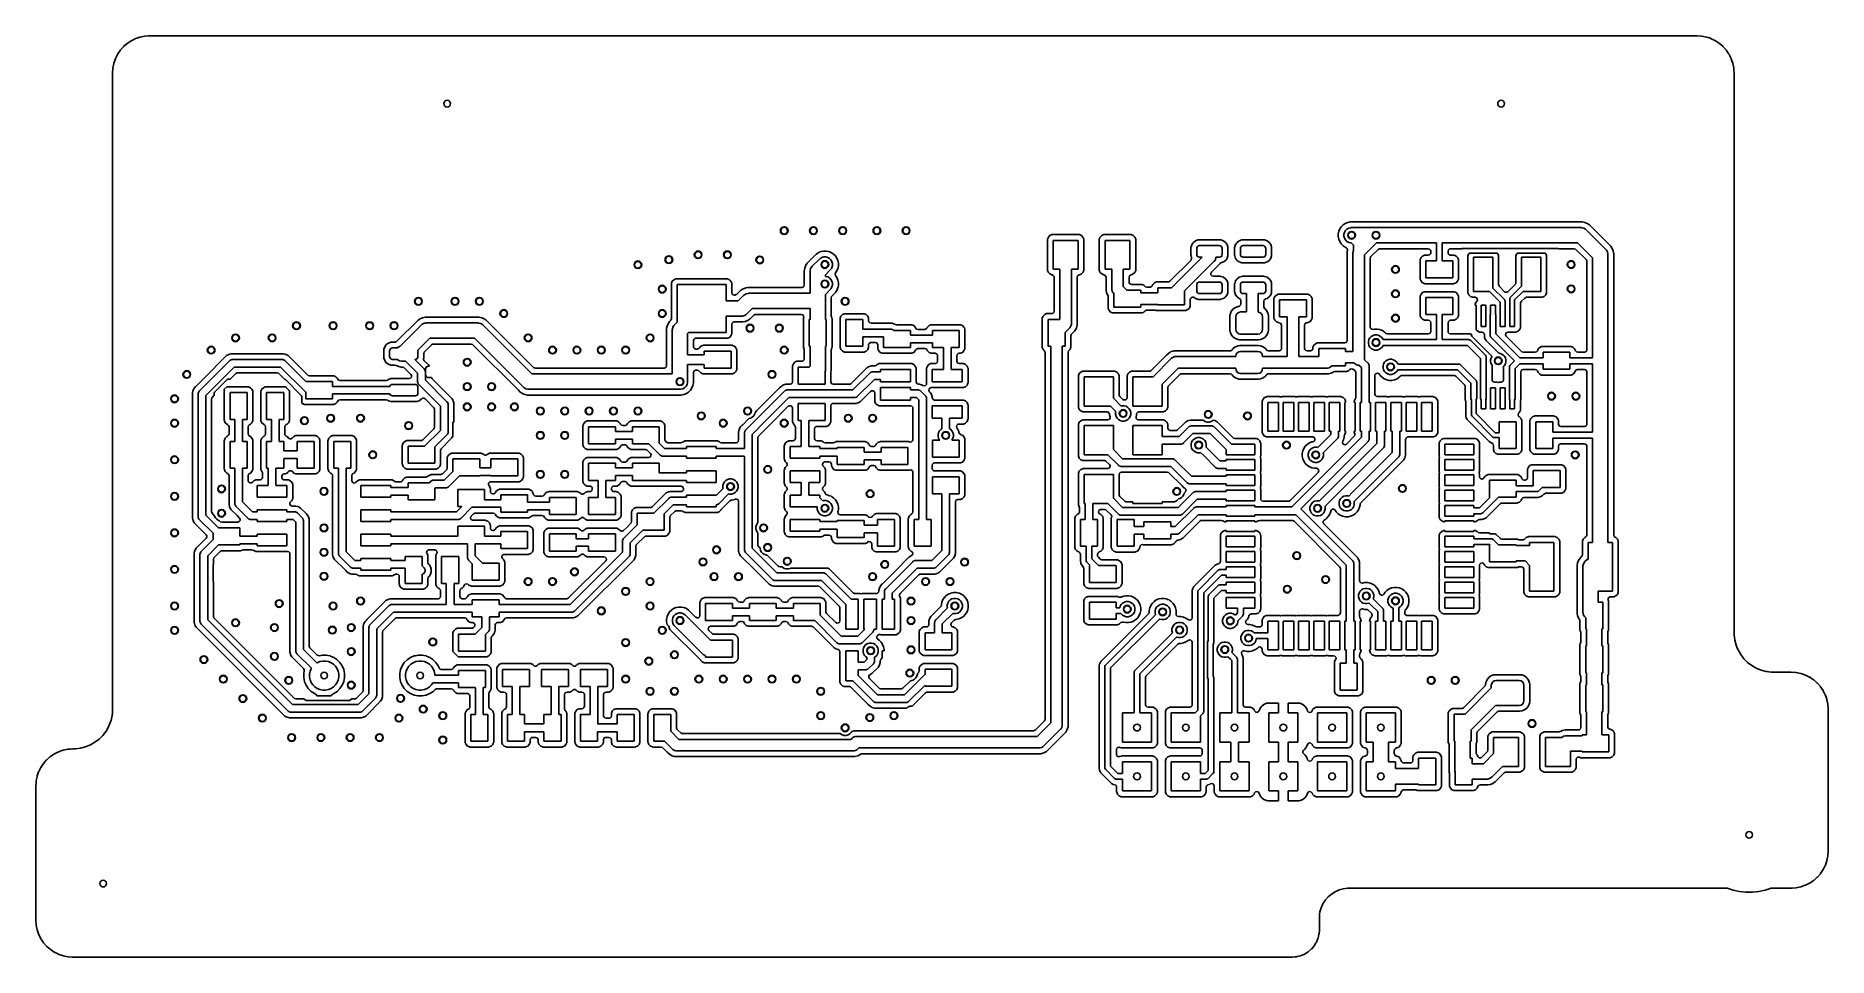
# Model space of a CAD drawing. Extents: x 3.64 to 7.32, y -5.07 to -3.18.
import ezdxf

# ---------------------------------------------------------------- set-up
doc = ezdxf.new("R2010")
doc.units = 0
doc.header["$MEASUREMENT"] = 0
doc.layers.add('BLACK', color=7, linetype='CONTINUOUS')

msp = doc.modelspace()

# ---------------------------------------------------------------- linework, layer by layer
at = {"layer": 'BLACK', "linetype": 'CONTINUOUS'}
for p, q in [((3.8294, -3.2001), (3.8374, -3.1948)), ((3.8374, -3.1948), (3.8376, -3.1946)), ((3.8376, -3.1946), (3.8403, -3.1933)), ((3.8403, -3.1933), (3.8461, -3.1904)), ((3.8461, -3.1904), (3.8461, -3.1904)), ((3.8461, -3.1904), (3.8463, -3.1904)), ((3.8463, -3.1904), (3.8465, -3.1903)), ((3.8465, -3.1903), (3.8467, -3.1902)), ((3.8467, -3.1902), (3.8493, -3.1893)), ((3.8467, -3.1902), (3.8467, -3.1902)), ((3.8493, -3.1893), (3.8556, -3.1872)), ((3.8556, -3.1872), (3.8559, -3.1871)), ((3.8559, -3.1871), (3.8561, -3.1871)), ((3.8561, -3.1871), (3.8652, -3.1852)), ((3.8561, -3.1871), (3.8561, -3.1871)), ((3.8652, -3.1852), (3.8652, -3.1852)), ((3.8652, -3.1852), (3.8654, -3.1852)), ((3.8654, -3.1852), (3.8656, -3.1852)), ((3.8656, -3.1852), (3.8732, -3.1847)), ((3.8732, -3.1847), (3.8746, -3.1846)), ((3.8746, -3.1846), (3.8753, -3.1845)), ((3.8753, -3.1845), (3.8753, -3.1845)), ((3.8753, -3.1845), (3.8754, -3.1845)), ((3.8754, -3.1845), (3.8755, -3.1845)), ((3.8755, -3.1845), (3.9124, -3.1845)), ((3.9124, -3.1845), (7.0485, -3.1845)), ((7.0485, -3.1845), (7.0487, -3.1845)), ((7.0487, -3.1845), (7.0488, -3.1845)), ((7.0488, -3.1845), (7.0488, -3.1845)), ((7.0488, -3.1845), (7.0576, -3.1851)), ((7.0576, -3.1851), (7.0584, -3.1852)), ((7.0584, -3.1852), (7.0586, -3.1852)), ((7.0586, -3.1852), (7.0681, -3.1871)), ((7.0681, -3.1871), (7.0683, -3.1872)), ((7.0683, -3.1872), (7.0685, -3.1872)), ((7.0685, -3.1872), (7.0685, -3.1872)), ((7.0685, -3.1872), (7.0715, -3.1882)), ((7.0715, -3.1882), (7.0775, -3.1903)), ((7.0775, -3.1903), (7.0777, -3.1904)), ((7.0777, -3.1904), (7.082, -3.1925)), ((7.082, -3.1925), (7.0862, -3.1945)), ((7.0862, -3.1945), (7.0862, -3.1945)), ((7.0862, -3.1945), (7.0864, -3.1946)), ((7.0864, -3.1946), (7.0866, -3.1948)), ((7.0866, -3.1948), (7.0925, -3.1987)), ((3.8022, -3.2406), (3.8053, -3.2314)), ((3.8053, -3.2314), (3.8054, -3.2312)), ((3.8054, -3.2312), (3.8055, -3.231)), ((3.8055, -3.231), (3.8096, -3.2227)), ((3.8055, -3.231), (3.8055, -3.231)), ((3.8096, -3.2227), (3.8097, -3.2225)), ((3.8096, -3.2227), (3.8096, -3.2227)), ((3.8097, -3.2225), (3.8098, -3.2223)), ((3.8098, -3.2223), (3.815, -3.2146)), ((3.815, -3.2146), (3.8151, -3.2144)), ((3.8151, -3.2144), (3.8152, -3.2143)), ((3.8151, -3.2144), (3.8151, -3.2144)), ((3.8152, -3.2143), (3.8153, -3.2141)), ((3.8153, -3.2141), (3.8217, -3.2068)), ((3.8217, -3.2068), (3.8219, -3.2066)), ((3.8219, -3.2066), (3.8292, -3.2003)), ((3.8292, -3.2003), (3.8294, -3.2001)), ((7.0925, -3.1987), (7.0946, -3.2001)), ((7.0946, -3.2001), (7.0948, -3.2003)), ((7.0948, -3.2003), (7.1017, -3.2063)), ((7.1017, -3.2063), (7.1021, -3.2066)), ((7.1021, -3.2066), (7.1023, -3.2068)), ((7.1023, -3.2068), (7.1086, -3.2141)), ((7.1086, -3.2141), (7.1088, -3.2143)), ((7.1088, -3.2143), (7.1125, -3.2199)), ((7.1125, -3.2199), (7.1141, -3.2223)), ((7.1141, -3.2223), (7.1143, -3.2225)), ((7.1143, -3.2225), (7.1185, -3.2312)), ((7.1185, -3.2312), (7.1186, -3.2314)), ((7.1186, -3.2314), (7.1187, -3.2316)), ((7.1187, -3.2316), (7.1187, -3.2316)), ((7.1187, -3.2316), (7.1201, -3.2356)), ((3.7996, -3.2602), (3.8002, -3.2507)), ((3.7996, -3.2604), (3.7996, -3.2602)), ((3.7996, -3.5397), (3.7996, -3.2604)), ((3.8002, -3.2505), (3.8003, -3.2503)), ((3.8002, -3.2507), (3.8002, -3.2505)), ((3.8002, -3.2507), (3.8002, -3.2507)), ((3.8002, -3.2507), (3.8002, -3.2507)), ((3.8003, -3.2503), (3.8013, -3.245)), ((3.8013, -3.245), (3.8021, -3.241)), ((3.8021, -3.241), (3.8022, -3.2408)), ((3.8021, -3.241), (3.8021, -3.241)), ((3.8022, -3.2408), (3.8022, -3.2406)), ((7.1201, -3.2356), (7.1217, -3.2406)), ((7.1217, -3.2406), (7.1218, -3.2408)), ((7.1218, -3.2408), (7.1219, -3.241)), ((7.1219, -3.241), (7.1219, -3.241)), ((7.1219, -3.241), (7.1237, -3.2501)), ((7.1237, -3.2501), (7.1237, -3.2501)), ((7.1237, -3.2501), (7.1237, -3.2503)), ((7.1237, -3.2503), (7.1237, -3.2505)), ((7.1237, -3.2505), (7.1237, -3.2507)), ((7.1237, -3.2507), (7.1237, -3.2507)), ((7.1237, -3.2507), (7.124, -3.2549)), ((7.124, -3.2549), (7.1244, -3.2602)), ((7.1244, -3.2602), (7.1244, -3.2604)), ((7.1244, -3.2604), (7.1244, -4.4091)), ((3.7996, -3.9164), (3.7996, -3.5397)), ((5.7165, -3.6014), (5.7164, -3.6024)), ((5.7183, -3.5974), (5.7165, -3.6014)), ((5.7214, -3.5942), (5.7183, -3.5974)), ((5.7183, -3.5974), (5.7183, -3.5974)), ((5.7255, -3.5924), (5.7214, -3.5942)), ((5.7264, -3.5923), (5.7255, -3.5924)), ((5.7255, -3.5924), (5.7255, -3.5924)), ((5.7812, -3.5923), (5.7264, -3.5923)), ((5.7264, -3.5923), (5.7264, -3.5923)), ((5.7821, -3.5924), (5.7812, -3.5923)), ((5.7862, -3.5942), (5.7821, -3.5924)), ((5.7821, -3.5924), (5.7821, -3.5924)), ((5.7893, -3.5974), (5.7862, -3.5942)), ((5.7862, -3.5942), (5.7862, -3.5942)), ((5.7911, -3.6014), (5.7893, -3.5974)), ((5.7893, -3.5974), (5.7893, -3.5974)), ((5.7912, -3.6024), (5.7911, -3.6014)), ((5.8228, -3.6014), (5.8227, -3.6024)), ((5.8246, -3.5974), (5.8228, -3.6014)), ((5.8277, -3.5942), (5.8246, -3.5974)), ((5.8246, -3.5974), (5.8246, -3.5974)), ((5.8318, -3.5924), (5.8277, -3.5942)), ((5.8327, -3.5923), (5.8318, -3.5924)), ((5.8318, -3.5924), (5.8318, -3.5924)), ((5.8875, -3.5923), (5.8327, -3.5923)), ((5.8327, -3.5923), (5.8327, -3.5923)), ((5.8884, -3.5924), (5.8875, -3.5923)), ((5.8925, -3.5942), (5.8884, -3.5924)), ((5.8884, -3.5924), (5.8884, -3.5924)), ((5.8956, -3.5974), (5.8925, -3.5942)), ((5.8925, -3.5942), (5.8925, -3.5942)), ((5.8974, -3.6014), (5.8956, -3.5974)), ((5.8956, -3.5974), (5.8956, -3.5974)), ((5.8975, -3.6024), (5.8974, -3.6014)), ((6.3136, -3.5856), (6.3125, -3.591)), ((6.3125, -3.591), (6.3125, -3.591)), ((6.3125, -3.591), (6.3125, -3.5964)), ((6.3125, -3.5964), (6.3136, -3.6017)), ((6.3157, -3.5806), (6.3136, -3.5856)), ((6.3136, -3.5856), (6.3136, -3.5856)), ((6.3187, -3.5761), (6.3157, -3.5806)), ((6.3225, -3.5723), (6.3187, -3.5761)), ((6.3187, -3.5761), (6.3187, -3.5761)), ((6.327, -3.5692), (6.3225, -3.5723)), ((6.3225, -3.5723), (6.3225, -3.5723)), ((6.3245, -3.5916), (6.3256, -3.5877)), ((6.3245, -3.5957), (6.3245, -3.5916)), ((6.3256, -3.5997), (6.3245, -3.5957)), ((6.3256, -3.5877), (6.3276, -3.5841)), ((6.3276, -3.6033), (6.3256, -3.5997)), ((6.3321, -3.5672), (6.327, -3.5692)), ((6.3276, -3.5841), (6.3305, -3.5812)), ((6.3305, -3.5812), (6.3341, -3.5791)), ((6.3374, -3.5661), (6.3321, -3.5672)), ((6.3321, -3.5672), (6.3321, -3.5672)), ((6.3341, -3.5791), (6.338, -3.5781)), ((6.3428, -3.5661), (6.3374, -3.5661)), ((6.3374, -3.5661), (6.3374, -3.5661)), ((6.338, -3.5781), (6.3401, -3.5779)), ((6.3401, -3.5779), (6.4101, -3.5779)), ((6.4128, -3.5661), (6.3428, -3.5661)), ((6.4101, -3.5779), (6.4401, -3.5779)), ((6.4428, -3.5661), (6.4128, -3.5661)), ((6.4401, -3.5779), (6.5201, -3.5779)), ((6.5228, -3.5661), (6.4428, -3.5661)), ((6.5201, -3.5779), (6.8101, -3.5779)), ((6.8128, -3.5661), (6.5228, -3.5661)), ((6.8101, -3.5779), (6.8122, -3.5781)), ((6.8122, -3.5781), (6.8161, -3.5791)), ((6.8181, -3.5672), (6.8128, -3.5661)), ((6.8128, -3.5661), (6.8128, -3.5661)), ((6.8128, -3.5661), (6.8128, -3.5661)), ((6.8161, -3.5791), (6.8197, -3.5812)), ((6.82, -3.5679), (6.8181, -3.5672)), ((6.8181, -3.5672), (6.8181, -3.5672)), ((6.8197, -3.5812), (6.8212, -3.5826)), ((6.8232, -3.5692), (6.82, -3.5679)), ((6.8212, -3.5826), (6.8612, -3.6226)), ((6.8277, -3.5723), (6.8232, -3.5692)), ((6.8715, -3.6161), (6.8277, -3.5723)), ((5.2425, -3.6323), (5.224, -3.6508)), ((5.2426, -3.6322), (5.2425, -3.6323)), ((5.247, -3.6292), (5.2426, -3.6322)), ((5.2426, -3.6322), (5.2426, -3.6322)), ((5.2481, -3.6288), (5.247, -3.6292)), ((5.25, -3.628), (5.2481, -3.6288)), ((5.2521, -3.6272), (5.25, -3.628)), ((5.25, -3.628), (5.25, -3.628)), ((5.2531, -3.627), (5.2521, -3.6272)), ((5.2521, -3.6272), (5.2521, -3.6272)), ((5.2574, -3.6261), (5.2531, -3.627)), ((5.2531, -3.627), (5.2531, -3.627)), ((5.2541, -3.6391), (5.258, -3.6381)), ((5.2628, -3.6261), (5.2574, -3.6261)), ((5.2574, -3.6261), (5.2574, -3.6261)), ((5.258, -3.6381), (5.2622, -3.6381)), ((5.2622, -3.6381), (5.2661, -3.6391)), ((5.2681, -3.6272), (5.2628, -3.6261)), ((5.2628, -3.6261), (5.2628, -3.6261)), ((5.2732, -3.6292), (5.2681, -3.6272)), ((5.2681, -3.6272), (5.2681, -3.6272)), ((5.2681, -3.6272), (5.2681, -3.6272)), ((5.2755, -3.6308), (5.2732, -3.6292)), ((5.2777, -3.6323), (5.2755, -3.6308)), ((5.2815, -3.6361), (5.2777, -3.6323)), ((5.2777, -3.6323), (5.2777, -3.6323)), ((5.2845, -3.6406), (5.2815, -3.6361)), ((5.2815, -3.6361), (5.2815, -3.6361)), ((5.7164, -3.6024), (5.7164, -3.665)), ((5.7282, -3.6632), (5.7282, -3.6042)), ((5.7282, -3.6042), (5.7794, -3.6042)), ((5.7794, -3.6042), (5.7794, -3.6632)), ((5.7912, -3.665), (5.7912, -3.6024)), ((5.7912, -3.6024), (5.7912, -3.6024)), ((5.8227, -3.6024), (5.8227, -3.665)), ((5.8345, -3.6632), (5.8345, -3.6042)), ((5.8345, -3.6042), (5.8857, -3.6042)), ((5.8857, -3.6042), (5.8857, -3.6632)), ((5.8975, -3.665), (5.8975, -3.6024)), ((6.0108, -3.6175), (6.0107, -3.6187)), ((6.0107, -3.6187), (6.0107, -3.6348)), ((6.0107, -3.6348), (6.0108, -3.636)), ((6.0126, -3.6125), (6.0108, -3.6175)), ((6.0108, -3.6175), (6.0108, -3.6175)), ((6.0108, -3.636), (6.012, -3.6394)), ((6.0158, -3.6082), (6.0126, -3.6125)), ((6.0126, -3.6125), (6.0126, -3.6125)), ((6.0201, -3.605), (6.0158, -3.6082)), ((6.0251, -3.6033), (6.0201, -3.605)), ((6.0201, -3.605), (6.0201, -3.605)), ((6.0225, -3.6209), (6.023, -3.6186)), ((6.0225, -3.6327), (6.0225, -3.6209)), ((6.023, -3.635), (6.0225, -3.6327)), ((6.023, -3.6186), (6.0243, -3.6167)), ((6.0243, -3.6369), (6.023, -3.635)), ((6.0243, -3.6167), (6.0262, -3.6154)), ((6.0262, -3.6381), (6.0243, -3.6369)), ((6.0263, -3.6031), (6.0251, -3.6033)), ((6.0251, -3.6033), (6.0251, -3.6033)), ((6.0262, -3.6154), (6.0284, -3.615)), ((6.0284, -3.6386), (6.0262, -3.6381)), ((6.0709, -3.6031), (6.0263, -3.6031)), ((6.0263, -3.6031), (6.0263, -3.6031)), ((6.0284, -3.615), (6.0688, -3.615)), ((6.0688, -3.615), (6.0711, -3.6154)), ((6.0711, -3.6381), (6.0688, -3.6386)), ((6.0721, -3.6033), (6.0709, -3.6031)), ((6.0711, -3.6154), (6.073, -3.6167)), ((6.073, -3.6369), (6.0711, -3.6381)), ((6.0772, -3.605), (6.0721, -3.6033)), ((6.0721, -3.6033), (6.0721, -3.6033)), ((6.073, -3.6167), (6.0743, -3.6186)), ((6.0743, -3.635), (6.073, -3.6369)), ((6.0743, -3.6186), (6.0747, -3.6209)), ((6.0747, -3.6327), (6.0743, -3.635)), ((6.0747, -3.6209), (6.0747, -3.6327)), ((6.0815, -3.6082), (6.0772, -3.605)), ((6.0772, -3.605), (6.0772, -3.605)), ((6.0847, -3.6125), (6.0815, -3.6082)), ((6.0864, -3.6175), (6.0847, -3.6125)), ((6.0847, -3.6125), (6.0847, -3.6125)), ((6.0848, -3.6406), (6.0864, -3.636)), ((6.0865, -3.6187), (6.0864, -3.6175)), ((6.0864, -3.636), (6.0865, -3.6348)), ((6.0865, -3.6348), (6.0865, -3.6187)), ((6.0865, -3.6187), (6.0865, -3.6187)), ((6.1004, -3.6175), (6.1003, -3.6187)), ((6.1003, -3.6187), (6.1003, -3.6348)), ((6.1003, -3.6348), (6.1004, -3.636)), ((6.1022, -3.6125), (6.1004, -3.6175)), ((6.1004, -3.6175), (6.1004, -3.6175)), ((6.1004, -3.636), (6.1004, -3.636)), ((6.1004, -3.636), (6.1022, -3.6411)), ((6.1053, -3.6082), (6.1022, -3.6125)), ((6.1022, -3.6125), (6.1022, -3.6125)), ((6.1096, -3.605), (6.1053, -3.6082)), ((6.1147, -3.6033), (6.1096, -3.605)), ((6.1096, -3.605), (6.1096, -3.605)), ((6.1121, -3.6209), (6.1126, -3.6186)), ((6.1121, -3.6327), (6.1121, -3.6209)), ((6.1126, -3.635), (6.1121, -3.6327)), ((6.1126, -3.6186), (6.1138, -3.6167)), ((6.1138, -3.6369), (6.1126, -3.635)), ((6.1138, -3.6167), (6.1158, -3.6154)), ((6.1158, -3.6381), (6.1138, -3.6369)), ((6.1159, -3.6031), (6.1147, -3.6033)), ((6.1147, -3.6033), (6.1147, -3.6033)), ((6.1158, -3.6154), (6.118, -3.615)), ((6.118, -3.6386), (6.1158, -3.6381)), ((6.1605, -3.6031), (6.1159, -3.6031)), ((6.1159, -3.6031), (6.1159, -3.6031)), ((6.118, -3.615), (6.1584, -3.615)), ((6.1584, -3.615), (6.1606, -3.6154)), ((6.1606, -3.6381), (6.1584, -3.6386)), ((6.1617, -3.6033), (6.1605, -3.6031)), ((6.1606, -3.6154), (6.1625, -3.6167)), ((6.1625, -3.6369), (6.1606, -3.6381)), ((6.1667, -3.605), (6.1617, -3.6033)), ((6.1617, -3.6033), (6.1617, -3.6033)), ((6.1625, -3.6167), (6.1638, -3.6186)), ((6.1638, -3.635), (6.1625, -3.6369)), ((6.1638, -3.6186), (6.1643, -3.6209)), ((6.1643, -3.6327), (6.1638, -3.635)), ((6.1643, -3.6209), (6.1643, -3.6327)), ((6.1711, -3.6082), (6.1667, -3.605)), ((6.1667, -3.605), (6.1667, -3.605)), ((6.1742, -3.6125), (6.1711, -3.6082)), ((6.176, -3.6175), (6.1742, -3.6125)), ((6.1742, -3.6125), (6.1742, -3.6125)), ((6.1744, -3.6406), (6.176, -3.636)), ((6.1761, -3.6187), (6.176, -3.6175)), ((6.176, -3.636), (6.1761, -3.6348)), ((6.1761, -3.6348), (6.1761, -3.6187)), ((6.3136, -3.6017), (6.3157, -3.6068)), ((6.3157, -3.6068), (6.3177, -3.6098)), ((6.3177, -3.6098), (6.3187, -3.6113)), ((6.3187, -3.6113), (6.3187, -3.6113)), ((6.3187, -3.6113), (6.3225, -3.6151)), ((6.3225, -3.6151), (6.3225, -3.6151)), ((6.3225, -3.6151), (6.327, -3.6181)), ((6.327, -3.6181), (6.327, -3.6181)), ((6.327, -3.6181), (6.3285, -3.6187)), ((6.3305, -3.6062), (6.3276, -3.6033)), ((6.3285, -3.6187), (6.3285, -3.6188)), ((6.3285, -3.6188), (6.3285, -3.6188)), ((6.3285, -3.6188), (6.3296, -3.6196)), ((6.3296, -3.6196), (6.3307, -3.6205)), ((6.3341, -3.6082), (6.3305, -3.6062)), ((6.3307, -3.6205), (6.3307, -3.6205)), ((6.3307, -3.6205), (6.3307, -3.6205)), ((6.3307, -3.6205), (6.3311, -3.6218)), ((6.3314, -3.6246), (6.331, -3.626)), ((6.331, -3.626), (6.331, -3.626)), ((6.331, -3.626), (6.331, -3.626)), ((6.331, -3.626), (6.331, -3.626)), ((6.331, -3.626), (6.331, -3.626)), ((6.331, -3.626), (6.331, -3.6292)), ((6.331, -3.6292), (6.331, -3.8094)), ((6.3311, -3.6218), (6.3316, -3.6231)), ((6.3316, -3.6232), (6.3314, -3.6242)), ((6.3314, -3.6242), (6.3314, -3.6246)), ((6.3314, -3.6246), (6.3314, -3.6246)), ((6.3316, -3.6231), (6.3316, -3.6232)), ((6.3316, -3.6232), (6.3316, -3.6232)), ((6.338, -3.6093), (6.3341, -3.6082)), ((6.3391, -3.6094), (6.338, -3.6093)), ((6.344, -3.6143), (6.3391, -3.6094)), ((6.3429, -3.6291), (6.343, -3.6276)), ((6.3429, -3.8319), (6.3429, -3.6291)), ((6.343, -3.6276), (6.3431, -3.6272)), ((6.343, -3.6276), (6.343, -3.6276)), ((6.3431, -3.6272), (6.3433, -3.6264)), ((6.3433, -3.6264), (6.3438, -3.6246)), ((6.3438, -3.6245), (6.344, -3.6241)), ((6.3438, -3.6246), (6.3438, -3.6245)), ((6.344, -3.6241), (6.344, -3.6143)), ((6.3911, -3.6094), (6.3665, -3.634)), ((6.3665, -3.634), (6.3665, -3.8483)), ((6.3783, -3.641), (6.3791, -3.6383)), ((6.3791, -3.6383), (6.3798, -3.6375)), ((6.3798, -3.6375), (6.3945, -3.6227)), ((6.4101, -3.6094), (6.3911, -3.6094)), ((6.3945, -3.6227), (6.397, -3.6214)), ((6.397, -3.6214), (6.398, -3.6213)), ((6.398, -3.6213), (6.4074, -3.6213)), ((6.4074, -3.6213), (6.4374, -3.6213)), ((6.4401, -3.6094), (6.4101, -3.6094)), ((6.4374, -3.6213), (6.4974, -3.6213)), ((6.5142, -3.6094), (6.4401, -3.6094)), ((6.4858, -3.6363), (6.4827, -3.6394)), ((6.4898, -3.6345), (6.4858, -3.6363)), ((6.4908, -3.6344), (6.4898, -3.6345)), ((6.4898, -3.6345), (6.4898, -3.6345)), ((6.4974, -3.6344), (6.4908, -3.6344)), ((6.4908, -3.6344), (6.4908, -3.6344)), ((6.4974, -3.6213), (6.5001, -3.6221)), ((6.4995, -3.6339), (6.4974, -3.6344)), ((6.5016, -3.6321), (6.4995, -3.6339)), ((6.5001, -3.6221), (6.5019, -3.6242)), ((6.5024, -3.6294), (6.5016, -3.6321)), ((6.5019, -3.6242), (6.5024, -3.6262)), ((6.5024, -3.6262), (6.5024, -3.6294)), ((6.5142, -3.6344), (6.5142, -3.6094)), ((6.5142, -3.6462), (6.5142, -3.6344)), ((6.8036, -3.6094), (6.526, -3.6094)), ((6.526, -3.6094), (6.526, -3.6344)), ((6.526, -3.6344), (6.526, -3.6462)), ((6.5378, -3.6262), (6.5386, -3.6235)), ((6.5378, -3.6294), (6.5378, -3.6262)), ((6.538, -3.6308), (6.5378, -3.6294)), ((6.5382, -3.631), (6.538, -3.6308)), ((6.5383, -3.6315), (6.5382, -3.631)), ((6.539, -3.6323), (6.5383, -3.6315)), ((6.5386, -3.6235), (6.5407, -3.6217)), ((6.5395, -3.6331), (6.539, -3.6323)), ((6.5399, -3.6333), (6.5395, -3.6331)), ((6.5401, -3.6336), (6.5399, -3.6333)), ((6.5411, -3.6339), (6.5401, -3.6336)), ((6.5407, -3.6217), (6.5428, -3.6213)), ((6.5421, -3.6343), (6.5411, -3.6339)), ((6.5424, -3.6343), (6.5421, -3.6343)), ((6.5428, -3.6344), (6.5424, -3.6343)), ((6.5428, -3.6213), (6.5652, -3.6213)), ((6.5494, -3.6344), (6.5428, -3.6344)), ((6.5504, -3.6345), (6.5494, -3.6344)), ((6.5494, -3.6344), (6.5494, -3.6344)), ((6.5544, -3.6363), (6.5504, -3.6345)), ((6.5504, -3.6345), (6.5504, -3.6345)), ((6.5575, -3.6394), (6.5544, -3.6363)), ((6.5544, -3.6363), (6.5544, -3.6363)), ((6.5652, -3.6213), (6.5667, -3.6206)), ((6.5667, -3.6206), (6.5677, -3.6205)), ((6.5677, -3.6205), (6.7619, -3.6205)), ((6.5787, -3.6355), (6.5786, -3.6365)), ((6.5786, -3.6365), (6.5786, -3.7109)), ((6.5805, -3.6315), (6.5787, -3.6355)), ((6.5816, -3.6304), (6.5805, -3.6315)), ((6.5805, -3.6315), (6.5805, -3.6315)), ((6.6386, -3.6304), (6.5816, -3.6304)), ((6.5904, -3.7091), (6.5904, -3.6383)), ((6.5904, -3.6383), (6.6298, -3.6383)), ((6.6298, -3.6383), (6.6298, -3.7022)), ((6.6397, -3.6315), (6.6386, -3.6304)), ((6.6405, -3.6333), (6.6397, -3.6315)), ((6.6415, -3.6355), (6.6405, -3.6333)), ((6.6416, -3.6365), (6.6415, -3.6355)), ((6.6416, -3.6952), (6.6416, -3.6365)), ((6.6416, -3.6365), (6.6416, -3.6365)), ((6.6771, -3.6355), (6.677, -3.6365)), ((6.677, -3.6365), (6.677, -3.691)), ((6.6789, -3.6315), (6.6771, -3.6355)), ((6.68, -3.6304), (6.6789, -3.6315)), ((6.6789, -3.6315), (6.6789, -3.6315)), ((6.7371, -3.6304), (6.68, -3.6304)), ((6.6888, -3.698), (6.6888, -3.6383)), ((6.6888, -3.6383), (6.7282, -3.6383)), ((6.7282, -3.6383), (6.7282, -3.7091)), ((6.7381, -3.6315), (6.7371, -3.6304)), ((6.739, -3.6333), (6.7381, -3.6315)), ((6.7399, -3.6355), (6.739, -3.6333)), ((6.74, -3.6365), (6.7399, -3.6355)), ((6.74, -3.7109), (6.74, -3.6365)), ((6.7619, -3.6205), (6.7628, -3.6206)), ((6.7628, -3.6206), (6.7628, -3.6206)), ((6.7628, -3.6206), (6.7634, -3.6208)), ((6.7634, -3.6208), (6.7644, -3.6213)), ((6.7644, -3.6213), (6.7966, -3.6213)), ((6.7966, -3.6213), (6.7993, -3.6221)), ((6.7993, -3.6221), (6.8001, -3.6227)), ((6.8001, -3.6227), (6.8211, -3.6437)), ((6.8344, -3.6402), (6.8036, -3.6094)), ((6.8612, -3.6226), (6.8626, -3.6241)), ((6.8626, -3.6241), (6.8646, -3.6277)), ((6.8646, -3.6277), (6.8657, -3.6315)), ((6.8657, -3.6315), (6.8657, -3.6316)), ((6.8657, -3.6316), (6.8658, -3.6337)), ((6.8658, -3.6337), (6.8658, -3.8537)), ((6.8745, -3.6206), (6.8715, -3.6161)), ((6.8766, -3.6256), (6.8745, -3.6206)), ((6.8774, -3.6296), (6.8766, -3.6256)), ((6.8777, -3.631), (6.8774, -3.6296)), ((6.8777, -4.2087), (6.8777, -3.631)), ((6.8777, -3.631), (6.8777, -3.631)), ((5.218, -3.665), (5.2178, -3.6657)), ((5.2178, -3.6657), (5.2178, -3.6958)), ((5.2189, -3.6603), (5.218, -3.665)), ((5.218, -3.665), (5.218, -3.665)), ((5.221, -3.6553), (5.2189, -3.6603)), ((5.2189, -3.6603), (5.2189, -3.6603)), ((5.224, -3.6508), (5.221, -3.6553)), ((5.224, -3.6508), (5.224, -3.6508)), ((5.2297, -3.6684), (5.2298, -3.6663)), ((5.2297, -3.7126), (5.2297, -3.6684)), ((5.2298, -3.6663), (5.2301, -3.665)), ((5.2301, -3.665), (5.2308, -3.6624)), ((5.2308, -3.6624), (5.2329, -3.6588)), ((5.2329, -3.6588), (5.2343, -3.6573)), ((5.2343, -3.6573), (5.249, -3.6426)), ((5.249, -3.6426), (5.2505, -3.6412)), ((5.2505, -3.6412), (5.2509, -3.641)), ((5.2509, -3.641), (5.2541, -3.6391)), ((5.2712, -3.6648), (5.2611, -3.6749)), ((5.2611, -3.6749), (5.2611, -3.6781)), ((5.2661, -3.6391), (5.2697, -3.6412)), ((5.2697, -3.6412), (5.2726, -3.6441)), ((5.2726, -3.6633), (5.2712, -3.6648)), ((5.2726, -3.6441), (5.2746, -3.6477)), ((5.2735, -3.6617), (5.2726, -3.6633)), ((5.2746, -3.6597), (5.2735, -3.6617)), ((5.2746, -3.6477), (5.2757, -3.6516)), ((5.2757, -3.6557), (5.2746, -3.6597)), ((5.2757, -3.6516), (5.2757, -3.6557)), ((5.2809, -3.6738), (5.2817, -3.6711)), ((5.2817, -3.6764), (5.2809, -3.6738)), ((5.2817, -3.6709), (5.2845, -3.6668)), ((5.2817, -3.6711), (5.2817, -3.6709)), ((5.2866, -3.6456), (5.2845, -3.6406)), ((5.2845, -3.6668), (5.2866, -3.6617)), ((5.2877, -3.651), (5.2866, -3.6456)), ((5.2866, -3.6617), (5.2877, -3.6564)), ((5.2877, -3.6564), (5.2877, -3.651)), ((5.7164, -3.665), (5.7164, -3.665)), ((5.7164, -3.665), (5.7164, -3.665)), ((5.7164, -3.665), (5.7165, -3.666)), ((5.7165, -3.666), (5.7165, -3.666)), ((5.7165, -3.666), (5.7183, -3.67)), ((5.7183, -3.67), (5.7214, -3.6731)), ((5.7214, -3.6731), (5.7214, -3.6731)), ((5.7214, -3.6731), (5.7214, -3.6731)), ((5.7214, -3.6731), (5.7255, -3.6749)), ((5.7255, -3.6749), (5.7258, -3.675)), ((5.7258, -3.675), (5.7283, -3.6761)), ((5.742, -3.6632), (5.7282, -3.6632)), ((5.742, -3.7662), (5.742, -3.6632)), ((5.7794, -3.6632), (5.7656, -3.6632)), ((5.7656, -3.6632), (5.7656, -3.775)), ((5.7803, -3.6754), (5.7818, -3.675)), ((5.7818, -3.675), (5.7821, -3.6749)), ((5.7821, -3.6749), (5.7862, -3.6731)), ((5.7862, -3.6731), (5.7893, -3.67)), ((5.7893, -3.67), (5.7911, -3.666)), ((5.7911, -3.666), (5.7912, -3.665)), ((5.8227, -3.665), (5.8227, -3.665)), ((5.8227, -3.665), (5.8227, -3.665)), ((5.8227, -3.665), (5.8228, -3.666)), ((5.8228, -3.666), (5.8228, -3.666)), ((5.8228, -3.666), (5.8246, -3.67)), ((5.8246, -3.67), (5.8277, -3.6731)), ((5.8277, -3.6731), (5.8277, -3.6731)), ((5.8277, -3.6731), (5.8277, -3.6731)), ((5.8277, -3.6731), (5.8318, -3.6749)), ((5.8318, -3.6749), (5.8321, -3.675)), ((5.8321, -3.675), (5.8346, -3.6761)), ((5.8483, -3.6632), (5.8345, -3.6632)), ((5.8483, -3.7037), (5.8483, -3.6632)), ((5.8857, -3.6632), (5.8719, -3.6632)), ((5.8719, -3.6632), (5.8719, -3.6988)), ((5.8866, -3.6754), (5.8881, -3.675)), ((5.8881, -3.675), (5.8884, -3.6749)), ((5.8884, -3.6749), (5.8925, -3.6731)), ((5.8925, -3.6731), (5.8956, -3.67)), ((5.8956, -3.67), (5.8974, -3.666)), ((5.8974, -3.666), (5.8975, -3.665)), ((6.0108, -3.6445), (5.9674, -3.6879)), ((5.9709, -3.7012), (6.0335, -3.6386)), ((6.0585, -3.647), (5.9976, -3.7079)), ((6.0121, -3.6422), (6.0108, -3.6445)), ((6.012, -3.6394), (6.0121, -3.6422)), ((6.0335, -3.6386), (6.0284, -3.6386)), ((6.0513, -3.6723), (6.0525, -3.6697)), ((6.0517, -3.675), (6.0513, -3.6723)), ((6.0536, -3.6772), (6.0517, -3.675)), ((6.0525, -3.6697), (6.0527, -3.6695)), ((6.0527, -3.6695), (6.0572, -3.665)), ((6.0572, -3.665), (6.0646, -3.6576)), ((6.0595, -3.6459), (6.0585, -3.647)), ((6.061, -3.6432), (6.0595, -3.6459)), ((6.0618, -3.6402), (6.061, -3.6432)), ((6.0619, -3.6387), (6.0618, -3.6402)), ((6.0688, -3.6386), (6.0619, -3.6386)), ((6.0619, -3.6386), (6.0619, -3.6387)), ((6.0646, -3.6576), (6.069, -3.6532)), ((6.0646, -3.6576), (6.0646, -3.6576)), ((6.069, -3.6532), (6.0697, -3.6521)), ((6.0697, -3.6521), (6.07, -3.6517)), ((6.07, -3.6517), (6.0708, -3.6512)), ((6.0708, -3.6512), (6.0714, -3.6506)), ((6.0714, -3.6506), (6.0721, -3.6503)), ((6.0721, -3.6503), (6.0772, -3.6485)), ((6.0721, -3.6503), (6.0721, -3.6503)), ((6.0721, -3.6503), (6.0721, -3.6503)), ((6.0772, -3.6485), (6.0791, -3.6472)), ((6.0791, -3.6472), (6.0815, -3.6454)), ((6.0815, -3.6454), (6.0847, -3.6411)), ((6.0847, -3.6411), (6.0848, -3.6406)), ((6.0847, -3.6411), (6.0847, -3.6411)), ((6.1022, -3.6411), (6.1022, -3.6411)), ((6.1022, -3.6411), (6.1053, -3.6454)), ((6.1053, -3.6454), (6.1096, -3.6485)), ((6.1096, -3.6485), (6.1096, -3.6485)), ((6.1096, -3.6485), (6.1147, -3.6503)), ((6.1147, -3.6503), (6.1159, -3.6504)), ((6.1159, -3.6504), (6.1159, -3.6504)), ((6.1159, -3.6504), (6.1605, -3.6504)), ((6.1584, -3.6386), (6.118, -3.6386)), ((6.1605, -3.6504), (6.1617, -3.6503)), ((6.1605, -3.6504), (6.1605, -3.6504)), ((6.1617, -3.6503), (6.1667, -3.6485)), ((6.1667, -3.6485), (6.1686, -3.6472)), ((6.1686, -3.6472), (6.1711, -3.6454)), ((6.1711, -3.6454), (6.1742, -3.6411)), ((6.1742, -3.6411), (6.1744, -3.6406)), ((6.1742, -3.6411), (6.1742, -3.6411)), ((6.3783, -3.7819), (6.3783, -3.641)), ((6.4809, -3.6434), (6.4808, -3.6444)), ((6.4808, -3.6444), (6.4808, -3.683)), ((6.4827, -3.6394), (6.4809, -3.6434)), ((6.4827, -3.6394), (6.4827, -3.6394)), ((6.4926, -3.6812), (6.4926, -3.6462)), ((6.4926, -3.6462), (6.5142, -3.6462)), ((6.526, -3.6462), (6.5476, -3.6462)), ((6.5476, -3.6462), (6.5476, -3.6812)), ((6.5593, -3.6434), (6.5575, -3.6394)), ((6.5575, -3.6394), (6.5575, -3.6394)), ((6.5594, -3.6444), (6.5593, -3.6434)), ((6.5594, -3.683), (6.5594, -3.6444)), ((6.8211, -3.6437), (6.8224, -3.6461)), ((6.8224, -3.6461), (6.8225, -3.6472)), ((6.8225, -3.6472), (6.8225, -3.8285)), ((6.8344, -3.8453), (6.8344, -3.6402)), ((4.9454, -3.692), (4.9453, -3.693)), ((4.9453, -3.693), (4.9453, -3.7649)), ((4.9472, -3.6879), (4.9454, -3.692)), ((4.9503, -3.6848), (4.9472, -3.6879)), ((4.9472, -3.6879), (4.9472, -3.6879)), ((4.9543, -3.683), (4.9503, -3.6848)), ((4.9553, -3.6829), (4.9543, -3.683)), ((4.9543, -3.683), (4.9543, -3.683)), ((5.0593, -3.6829), (4.9553, -3.6829)), ((4.9553, -3.6829), (4.9553, -3.6829)), ((4.9571, -3.7719), (4.9571, -3.6948)), ((4.9571, -3.6948), (5.0575, -3.6948)), ((5.0575, -3.6948), (5.0575, -3.7282)), ((5.0603, -3.683), (5.0593, -3.6829)), ((5.0643, -3.6848), (5.0603, -3.683)), ((5.0603, -3.683), (5.0603, -3.683)), ((5.0674, -3.6879), (5.0643, -3.6848)), ((5.0643, -3.6848), (5.0643, -3.6848)), ((5.0686, -3.6906), (5.0674, -3.6879)), ((5.0692, -3.692), (5.0686, -3.6906)), ((5.0693, -3.693), (5.0692, -3.692)), ((5.0693, -3.7114), (5.0693, -3.693)), ((5.0693, -3.693), (5.0693, -3.693)), ((5.0698, -3.7135), (5.0693, -3.7114)), ((5.087, -3.707), (5.079, -3.7149)), ((5.0908, -3.7044), (5.087, -3.707)), ((5.091, -3.7043), (5.0908, -3.7044)), ((5.0915, -3.7039), (5.091, -3.7043)), ((5.093, -3.7033), (5.0915, -3.7039)), ((5.0944, -3.7027), (5.093, -3.7033)), ((5.0965, -3.7019), (5.0944, -3.7027)), ((5.0944, -3.7027), (5.0944, -3.7027)), ((5.0978, -3.7016), (5.0965, -3.7019)), ((5.0965, -3.7019), (5.0965, -3.7019)), ((5.1018, -3.7008), (5.0978, -3.7016)), ((5.0978, -3.7016), (5.0978, -3.7016)), ((5.2129, -3.7008), (5.1018, -3.7008)), ((5.2149, -3.7004), (5.2129, -3.7008)), ((5.217, -3.6985), (5.2149, -3.7004)), ((5.2178, -3.6958), (5.217, -3.6985)), ((5.2611, -3.6781), (5.2622, -3.6781)), ((5.2712, -3.7048), (5.2611, -3.7149)), ((5.2622, -3.6781), (5.2661, -3.6791)), ((5.2661, -3.6791), (5.2697, -3.6812)), ((5.2697, -3.6812), (5.2726, -3.6841)), ((5.2726, -3.7033), (5.2712, -3.7048)), ((5.2726, -3.6841), (5.2746, -3.6877)), ((5.2728, -3.7028), (5.2726, -3.7033)), ((5.2746, -3.6997), (5.2728, -3.7028)), ((5.2744, -3.7184), (5.2815, -3.7113)), ((5.2746, -3.6877), (5.2757, -3.6916)), ((5.2757, -3.6957), (5.2746, -3.6997)), ((5.2757, -3.6916), (5.2757, -3.6957)), ((5.2815, -3.7113), (5.2826, -3.7096)), ((5.2815, -3.7113), (5.2815, -3.7113)), ((5.2815, -3.7113), (5.2815, -3.7113)), ((5.2815, -3.7113), (5.2815, -3.7113)), ((5.2845, -3.6806), (5.2817, -3.6764)), ((5.2826, -3.7096), (5.2845, -3.7068)), ((5.2866, -3.6856), (5.2845, -3.6806)), ((5.2845, -3.7068), (5.2862, -3.7028)), ((5.2862, -3.7028), (5.2866, -3.7017)), ((5.2877, -3.691), (5.2866, -3.6856)), ((5.2866, -3.7017), (5.287, -3.6998)), ((5.287, -3.6998), (5.2877, -3.6964)), ((5.2877, -3.6964), (5.2877, -3.691)), ((5.7283, -3.6761), (5.7299, -3.6784)), ((5.7299, -3.6784), (5.7302, -3.6799)), ((5.7302, -3.6799), (5.7302, -3.7494)), ((5.7774, -3.6799), (5.7782, -3.6772)), ((5.7774, -3.7592), (5.7774, -3.6799)), ((5.7782, -3.6772), (5.7803, -3.6754)), ((5.8346, -3.6761), (5.8362, -3.6784)), ((5.8362, -3.6784), (5.8365, -3.6799)), ((5.8365, -3.6799), (5.8365, -3.7003)), ((5.8365, -3.7003), (5.8365, -3.7003)), ((5.8365, -3.7003), (5.8365, -3.7006)), ((5.8365, -3.7006), (5.8365, -3.7068)), ((5.8365, -3.7068), (5.8376, -3.7109)), ((5.8376, -3.7109), (5.8381, -3.7128)), ((5.8484, -3.7052), (5.8483, -3.7037)), ((5.8492, -3.7082), (5.8484, -3.7052)), ((5.8507, -3.7109), (5.8492, -3.7082)), ((5.8517, -3.712), (5.8507, -3.7109)), ((5.8719, -3.6988), (5.8793, -3.7062)), ((5.8793, -3.7062), (5.9076, -3.7062)), ((5.8837, -3.6799), (5.8845, -3.6772)), ((5.8837, -3.6894), (5.8837, -3.6799)), ((5.8839, -3.6908), (5.8837, -3.6894)), ((5.8841, -3.691), (5.8839, -3.6908)), ((5.8842, -3.6915), (5.8841, -3.691)), ((5.8849, -3.6923), (5.8842, -3.6915)), ((5.8845, -3.6772), (5.8866, -3.6754)), ((5.8855, -3.6931), (5.8849, -3.6923)), ((5.8858, -3.6933), (5.8855, -3.6931)), ((5.886, -3.6936), (5.8858, -3.6933)), ((5.887, -3.6939), (5.886, -3.6936)), ((5.888, -3.6943), (5.887, -3.6939)), ((5.8884, -3.6943), (5.888, -3.6943)), ((5.8887, -3.6944), (5.8884, -3.6943)), ((5.9094, -3.6944), (5.8887, -3.6944)), ((5.9076, -3.7062), (5.9076, -3.7119)), ((5.9076, -3.7119), (5.9426, -3.7119)), ((5.9104, -3.6945), (5.9094, -3.6944)), ((5.9094, -3.6944), (5.9094, -3.6944)), ((5.9144, -3.6963), (5.9104, -3.6945)), ((5.9104, -3.6945), (5.9104, -3.6945)), ((5.9167, -3.6986), (5.9144, -3.6963)), ((5.9144, -3.6963), (5.9144, -3.6963)), ((5.9176, -3.6993), (5.9167, -3.6986)), ((5.9202, -3.7), (5.9176, -3.6993)), ((5.9269, -3.7), (5.9202, -3.7)), ((5.927, -3.7), (5.9269, -3.7)), ((5.9271, -3.7), (5.927, -3.7)), ((5.9283, -3.6998), (5.9271, -3.7)), ((5.929, -3.6994), (5.9283, -3.6998)), ((5.9297, -3.6992), (5.929, -3.6994)), ((5.9301, -3.6987), (5.9297, -3.6992)), ((5.9307, -3.6983), (5.9301, -3.6987)), ((5.931, -3.6977), (5.9307, -3.6983)), ((5.9315, -3.6971), (5.931, -3.6977)), ((5.9327, -3.6944), (5.9315, -3.6971)), ((5.9358, -3.6913), (5.9327, -3.6944)), ((5.9398, -3.6895), (5.9358, -3.6913)), ((5.9408, -3.6894), (5.9398, -3.6895)), ((5.9398, -3.6895), (5.9398, -3.6895)), ((5.9639, -3.6894), (5.9408, -3.6894)), ((5.9408, -3.6894), (5.9408, -3.6894)), ((5.9426, -3.7119), (5.9426, -3.7012)), ((5.9426, -3.7012), (5.9709, -3.7012)), ((5.965, -3.6892), (5.9639, -3.6894)), ((5.9674, -3.6879), (5.965, -3.6892)), ((5.9976, -3.7079), (5.9976, -3.7362)), ((6.0225, -3.6957), (6.023, -3.6934)), ((6.0225, -3.7075), (6.0225, -3.6957)), ((6.023, -3.7098), (6.0225, -3.7075)), ((6.023, -3.6934), (6.0243, -3.6915)), ((6.0243, -3.7117), (6.023, -3.7098)), ((6.0243, -3.6915), (6.0262, -3.6902)), ((6.0262, -3.713), (6.0243, -3.7117)), ((6.0262, -3.6902), (6.0284, -3.6898)), ((6.0284, -3.6898), (6.0688, -3.6898)), ((6.0563, -3.6779), (6.0536, -3.6772)), ((6.0709, -3.6779), (6.0563, -3.6779)), ((6.0688, -3.6898), (6.0711, -3.6902)), ((6.0721, -3.6781), (6.0709, -3.6779)), ((6.0711, -3.6902), (6.073, -3.6915)), ((6.073, -3.7117), (6.0711, -3.713)), ((6.0772, -3.6798), (6.0721, -3.6781)), ((6.0721, -3.6781), (6.0721, -3.6781)), ((6.073, -3.6915), (6.0743, -3.6934)), ((6.0743, -3.7098), (6.073, -3.7117)), ((6.0743, -3.6934), (6.0747, -3.6957)), ((6.0747, -3.7075), (6.0743, -3.7098)), ((6.0747, -3.6957), (6.0747, -3.7075)), ((6.0815, -3.683), (6.0772, -3.6798)), ((6.0772, -3.6798), (6.0772, -3.6798)), ((6.0847, -3.6873), (6.0815, -3.683)), ((6.086, -3.6911), (6.0847, -3.6873)), ((6.0847, -3.6873), (6.0847, -3.6873)), ((6.0848, -3.7156), (6.0864, -3.7108)), ((6.0864, -3.6923), (6.086, -3.6911)), ((6.0865, -3.6935), (6.0864, -3.6923)), ((6.0864, -3.7108), (6.0865, -3.7096)), ((6.0865, -3.7096), (6.0865, -3.6935)), ((6.1004, -3.6923), (6.1003, -3.6935)), ((6.1003, -3.6935), (6.1003, -3.7096)), ((6.1003, -3.7096), (6.1004, -3.7108)), ((6.1022, -3.6873), (6.1004, -3.6923)), ((6.1004, -3.6923), (6.1004, -3.6923)), ((6.1004, -3.7108), (6.1004, -3.7108)), ((6.1004, -3.7108), (6.1022, -3.7159)), ((6.1053, -3.683), (6.1022, -3.6873)), ((6.1022, -3.6873), (6.1022, -3.6873)), ((6.1096, -3.6798), (6.1053, -3.683)), ((6.1147, -3.6781), (6.1096, -3.6798)), ((6.1096, -3.6798), (6.1096, -3.6798)), ((6.1121, -3.6957), (6.1126, -3.6934)), ((6.1121, -3.7075), (6.1121, -3.6957)), ((6.1126, -3.7098), (6.1121, -3.7075)), ((6.1126, -3.6934), (6.1138, -3.6915)), ((6.1138, -3.7117), (6.1126, -3.7098)), ((6.1138, -3.6915), (6.1158, -3.6902)), ((6.1158, -3.713), (6.1138, -3.7117)), ((6.1159, -3.6779), (6.1147, -3.6781)), ((6.1147, -3.6781), (6.1147, -3.6781)), ((6.1158, -3.6902), (6.118, -3.6898)), ((6.1605, -3.6779), (6.1159, -3.6779)), ((6.1159, -3.6779), (6.1159, -3.6779)), ((6.118, -3.6898), (6.1584, -3.6898)), ((6.1584, -3.6898), (6.1606, -3.6902)), ((6.1617, -3.6781), (6.1605, -3.6779)), ((6.1606, -3.6902), (6.1625, -3.6915)), ((6.1625, -3.7117), (6.1606, -3.713)), ((6.1667, -3.6798), (6.1617, -3.6781)), ((6.1617, -3.6781), (6.1617, -3.6781)), ((6.1625, -3.6915), (6.1638, -3.6934)), ((6.1638, -3.7098), (6.1625, -3.7117)), ((6.1638, -3.6934), (6.1643, -3.6957)), ((6.1643, -3.7075), (6.1638, -3.7098)), ((6.1643, -3.6957), (6.1643, -3.7075)), ((6.1711, -3.683), (6.1667, -3.6798)), ((6.1667, -3.6798), (6.1667, -3.6798)), ((6.1742, -3.6873), (6.1711, -3.683)), ((6.1756, -3.6911), (6.1742, -3.6873)), ((6.1742, -3.6873), (6.1742, -3.6873)), ((6.1742, -3.7159), (6.176, -3.7108)), ((6.176, -3.6923), (6.1756, -3.6911)), ((6.1761, -3.6935), (6.176, -3.6923)), ((6.176, -3.7108), (6.1761, -3.7096)), ((6.1761, -3.7096), (6.1761, -3.6935)), ((6.4808, -3.683), (6.4808, -3.683)), ((6.4808, -3.683), (6.4809, -3.6839)), ((6.4809, -3.6839), (6.4809, -3.6839)), ((6.4809, -3.6839), (6.4827, -3.688)), ((6.4827, -3.688), (6.4858, -3.6911)), ((6.4858, -3.7113), (6.4827, -3.7144)), ((6.4858, -3.6911), (6.4858, -3.6911)), ((6.4858, -3.6911), (6.4858, -3.6911)), ((6.4858, -3.6911), (6.4898, -3.6929)), ((6.4898, -3.7095), (6.4858, -3.7113)), ((6.4898, -3.6929), (6.4908, -3.693)), ((6.4908, -3.7094), (6.4898, -3.7095)), ((6.4898, -3.7095), (6.4898, -3.7095)), ((6.4908, -3.693), (6.5494, -3.693)), ((6.5494, -3.7094), (6.4908, -3.7094)), ((6.4908, -3.7094), (6.4908, -3.7094)), ((6.5476, -3.6812), (6.4926, -3.6812)), ((6.5494, -3.693), (6.5504, -3.6929)), ((6.5504, -3.7095), (6.5494, -3.7094)), ((6.5504, -3.6929), (6.5544, -3.6911)), ((6.5544, -3.7113), (6.5504, -3.7095)), ((6.5504, -3.7095), (6.5504, -3.7095)), ((6.5544, -3.6911), (6.5575, -3.688)), ((6.5575, -3.7144), (6.5544, -3.7113)), ((6.5544, -3.7113), (6.5544, -3.7113)), ((6.5575, -3.688), (6.5593, -3.6839)), ((6.5593, -3.6839), (6.5594, -3.683)), ((6.5786, -3.7109), (6.5786, -3.7109)), ((6.5786, -3.7109), (6.5787, -3.7119)), ((6.5787, -3.7119), (6.5787, -3.7119)), ((6.5787, -3.7119), (6.5805, -3.7159)), ((6.6228, -3.7091), (6.5904, -3.7091)), ((6.6449, -3.7312), (6.6228, -3.7091)), ((6.6298, -3.7022), (6.6533, -3.7256)), ((6.6417, -3.6963), (6.6416, -3.6952)), ((6.6431, -3.6987), (6.6417, -3.6963)), ((6.6537, -3.7094), (6.6431, -3.6987)), ((6.6555, -3.7105), (6.6537, -3.7094)), ((6.6583, -3.7107), (6.6555, -3.7105)), ((6.6607, -3.7094), (6.6583, -3.7107)), ((6.6756, -3.6945), (6.6607, -3.7094)), ((6.666, -3.7208), (6.6888, -3.698)), ((6.6916, -3.7091), (6.6744, -3.7264)), ((6.6762, -3.6937), (6.6756, -3.6945)), ((6.677, -3.691), (6.6762, -3.6937)), ((6.7282, -3.7091), (6.6916, -3.7091)), ((6.7381, -3.7159), (6.7399, -3.7119)), ((6.7399, -3.7119), (6.74, -3.7109)), ((5.0575, -3.7282), (5.0825, -3.7282)), ((5.0716, -3.7156), (5.0698, -3.7135)), ((5.0743, -3.7164), (5.0716, -3.7156)), ((5.0755, -3.7164), (5.0743, -3.7164)), ((5.0766, -3.7163), (5.0755, -3.7164)), ((5.0767, -3.7162), (5.0766, -3.7163)), ((5.0769, -3.7162), (5.0767, -3.7162)), ((5.0779, -3.7155), (5.0769, -3.7162)), ((5.079, -3.7149), (5.0779, -3.7155)), ((5.0825, -3.7282), (5.0934, -3.7173)), ((5.0934, -3.7173), (5.095, -3.7159)), ((5.095, -3.7159), (5.0985, -3.7138)), ((5.095, -3.7159), (5.095, -3.7159)), ((5.0985, -3.7138), (5.1018, -3.713)), ((5.1111, -3.7441), (5.1001, -3.7551)), ((5.1018, -3.713), (5.1025, -3.7128)), ((5.1025, -3.7128), (5.1046, -3.7126)), ((5.1025, -3.7128), (5.1025, -3.7128)), ((5.1046, -3.7126), (5.2297, -3.7126)), ((5.2297, -3.7441), (5.1111, -3.7441)), ((5.2297, -3.7665), (5.2297, -3.7441)), ((5.2611, -3.7149), (5.2611, -3.7284)), ((5.2611, -3.7284), (5.2611, -3.7665)), ((5.273, -3.7219), (5.2738, -3.7192)), ((5.273, -3.7589), (5.273, -3.7219)), ((5.2738, -3.7192), (5.2744, -3.7184)), ((5.8381, -3.7128), (5.839, -3.7145)), ((5.839, -3.7145), (5.8401, -3.7163)), ((5.8401, -3.7163), (5.8408, -3.7188)), ((5.8408, -3.7188), (5.8408, -3.743)), ((5.8408, -3.743), (5.8408, -3.743)), ((5.8408, -3.743), (5.8409, -3.7439)), ((5.8409, -3.7439), (5.8409, -3.7439)), ((5.8409, -3.7439), (5.8427, -3.748)), ((5.8427, -3.748), (5.8458, -3.7511)), ((5.8526, -3.7129), (5.8517, -3.712)), ((5.8526, -3.7412), (5.8526, -3.7129)), ((5.9076, -3.7412), (5.8526, -3.7412)), ((5.9426, -3.7355), (5.9076, -3.7355)), ((5.9076, -3.7355), (5.9076, -3.7412)), ((5.9167, -3.7488), (5.9192, -3.7474)), ((5.9192, -3.7474), (5.9202, -3.7473)), ((5.9202, -3.7473), (5.9375, -3.7473)), ((5.9375, -3.7473), (5.9395, -3.7478)), ((5.9395, -3.7478), (5.9398, -3.7479)), ((5.9398, -3.7479), (5.9398, -3.7479)), ((5.9398, -3.7479), (5.9408, -3.748)), ((5.9408, -3.748), (5.9994, -3.748)), ((5.9426, -3.7362), (5.9426, -3.7355)), ((5.9976, -3.7362), (5.9426, -3.7362)), ((5.9994, -3.748), (6.0004, -3.7479)), ((6.0004, -3.7479), (6.0044, -3.7461)), ((6.0044, -3.7461), (6.0075, -3.743)), ((6.0075, -3.743), (6.0093, -3.7389)), ((6.0093, -3.7389), (6.0094, -3.738)), ((6.0094, -3.7253), (6.0102, -3.7226)), ((6.0094, -3.738), (6.0094, -3.7253)), ((6.0102, -3.7226), (6.0123, -3.7208)), ((6.0123, -3.7208), (6.0151, -3.7204)), ((6.0151, -3.7204), (6.0173, -3.7213)), ((6.0173, -3.7213), (6.0201, -3.7234)), ((6.0201, -3.7234), (6.0201, -3.7234)), ((6.0201, -3.7234), (6.0235, -3.7246)), ((6.0235, -3.7246), (6.0251, -3.7251)), ((6.0251, -3.7251), (6.0263, -3.7252)), ((6.0284, -3.7134), (6.0262, -3.713)), ((6.0263, -3.7252), (6.0263, -3.7252)), ((6.0263, -3.7252), (6.0709, -3.7252)), ((6.0688, -3.7134), (6.0284, -3.7134)), ((6.0711, -3.713), (6.0688, -3.7134)), ((6.0709, -3.7252), (6.0721, -3.7251)), ((6.0709, -3.7252), (6.0709, -3.7252)), ((6.0721, -3.7251), (6.0772, -3.7234)), ((6.0772, -3.7234), (6.0781, -3.7226)), ((6.0781, -3.7226), (6.0815, -3.7202)), ((6.0815, -3.7202), (6.0847, -3.7159)), ((6.0847, -3.7159), (6.0848, -3.7156)), ((6.0847, -3.7159), (6.0847, -3.7159)), ((6.0969, -3.7454), (6.0933, -3.7502)), ((6.1017, -3.7418), (6.0969, -3.7454)), ((6.1072, -3.7396), (6.1017, -3.7418)), ((6.1017, -3.7418), (6.1017, -3.7418)), ((6.1022, -3.7159), (6.1022, -3.7159)), ((6.1022, -3.7159), (6.1053, -3.7202)), ((6.1053, -3.7202), (6.1096, -3.7234)), ((6.1087, -3.7395), (6.1072, -3.7396)), ((6.1102, -3.739), (6.1087, -3.7395)), ((6.1096, -3.7234), (6.1096, -3.7234)), ((6.1096, -3.7234), (6.1096, -3.7234)), ((6.1096, -3.7234), (6.1097, -3.7234)), ((6.1097, -3.7234), (6.1099, -3.7235)), ((6.1099, -3.7235), (6.11, -3.7235)), ((6.11, -3.7235), (6.11, -3.7235)), ((6.11, -3.7235), (6.1105, -3.7239)), ((6.1123, -3.7372), (6.1102, -3.739)), ((6.1105, -3.7239), (6.1114, -3.7243)), ((6.1114, -3.7243), (6.1116, -3.7247)), ((6.1116, -3.7247), (6.112, -3.725)), ((6.112, -3.725), (6.1124, -3.7259)), ((6.1131, -3.7345), (6.1123, -3.7372)), ((6.1124, -3.7259), (6.1129, -3.7267)), ((6.1129, -3.7267), (6.113, -3.7274)), ((6.113, -3.7274), (6.1131, -3.7276)), ((6.1131, -3.7276), (6.1131, -3.7281)), ((6.1131, -3.7281), (6.1131, -3.7345)), ((6.118, -3.7134), (6.1158, -3.713)), ((6.1249, -3.7134), (6.118, -3.7134)), ((6.1249, -3.751), (6.1249, -3.7134)), ((6.1584, -3.7134), (6.1485, -3.7134)), ((6.1485, -3.7134), (6.1485, -3.7512)), ((6.1606, -3.713), (6.1584, -3.7134)), ((6.1604, -3.7291), (6.1611, -3.7264)), ((6.1604, -3.7407), (6.1604, -3.7291)), ((6.1607, -3.7424), (6.1604, -3.7407)), ((6.1623, -3.7447), (6.1607, -3.7424)), ((6.1611, -3.7264), (6.1633, -3.7246)), ((6.1633, -3.7454), (6.1623, -3.7447)), ((6.1633, -3.7246), (6.1637, -3.7244)), ((6.1669, -3.7502), (6.1633, -3.7454)), ((6.1637, -3.7244), (6.1667, -3.7234)), ((6.1667, -3.7234), (6.1711, -3.7202)), ((6.1667, -3.7234), (6.1667, -3.7234)), ((6.1711, -3.7202), (6.1713, -3.7198)), ((6.1713, -3.7198), (6.1742, -3.7159)), ((6.1809, -3.7234), (6.1808, -3.7244)), ((6.1808, -3.7244), (6.1808, -3.763)), ((6.1827, -3.7194), (6.1809, -3.7234)), ((6.1809, -3.7234), (6.1809, -3.7234)), ((6.1809, -3.7234), (6.1809, -3.7234)), ((6.1837, -3.7184), (6.1827, -3.7194)), ((6.1858, -3.7163), (6.1837, -3.7184)), ((6.1837, -3.7184), (6.1837, -3.7184)), ((6.1898, -3.7145), (6.1858, -3.7163)), ((6.1908, -3.7144), (6.1898, -3.7145)), ((6.1898, -3.7145), (6.1898, -3.7145)), ((6.2494, -3.7144), (6.1908, -3.7144)), ((6.1908, -3.7144), (6.1908, -3.7144)), ((6.1926, -3.7612), (6.1926, -3.7262)), ((6.1926, -3.7262), (6.2476, -3.7262)), ((6.2476, -3.7262), (6.2476, -3.7612)), ((6.2504, -3.7145), (6.2494, -3.7144)), ((6.2544, -3.7163), (6.2504, -3.7145)), ((6.2504, -3.7145), (6.2504, -3.7145)), ((6.2575, -3.7194), (6.2544, -3.7163)), ((6.2544, -3.7163), (6.2544, -3.7163)), ((6.2582, -3.721), (6.2575, -3.7194)), ((6.2593, -3.7234), (6.2582, -3.721)), ((6.2594, -3.7244), (6.2593, -3.7234)), ((6.2594, -3.763), (6.2594, -3.7244)), ((6.4809, -3.7184), (6.4808, -3.7194)), ((6.4808, -3.7194), (6.4808, -3.758)), ((6.4827, -3.7144), (6.4809, -3.7184)), ((6.4827, -3.7144), (6.4827, -3.7144)), ((6.4926, -3.7562), (6.4926, -3.7212)), ((6.4926, -3.7212), (6.5476, -3.7212)), ((6.5476, -3.7212), (6.5476, -3.7562)), ((6.5587, -3.717), (6.5575, -3.7144)), ((6.5593, -3.7184), (6.5587, -3.717)), ((6.5594, -3.7194), (6.5593, -3.7184)), ((6.5594, -3.758), (6.5594, -3.7194)), ((6.5805, -3.7159), (6.5836, -3.719)), ((6.5836, -3.719), (6.5836, -3.719)), ((6.5836, -3.719), (6.5836, -3.719)), ((6.5836, -3.719), (6.5877, -3.7208)), ((6.5877, -3.7208), (6.5886, -3.721)), ((6.5886, -3.721), (6.5932, -3.721)), ((6.5932, -3.721), (6.5959, -3.7217)), ((6.5938, -3.7346), (6.5937, -3.7356)), ((6.5937, -3.7356), (6.5937, -3.7374)), ((6.5937, -3.7374), (6.5957, -3.7374)), ((6.5956, -3.7306), (6.5938, -3.7346)), ((6.5967, -3.7294), (6.5956, -3.7306)), ((6.5957, -3.7374), (6.5957, -3.759)), ((6.5959, -3.7217), (6.5977, -3.7239)), ((6.597, -3.7292), (6.5967, -3.7294)), ((6.5981, -3.7266), (6.597, -3.7292)), ((6.5977, -3.7239), (6.5981, -3.7266)), ((6.6055, -3.7807), (6.6055, -3.7374)), ((6.6055, -3.7374), (6.6153, -3.7374)), ((6.6153, -3.7374), (6.6153, -3.7807)), ((6.6252, -3.7558), (6.6252, -3.7374)), ((6.6252, -3.7374), (6.635, -3.7374)), ((6.635, -3.7374), (6.635, -3.7558)), ((6.6449, -3.7374), (6.6449, -3.7312)), ((6.6449, -3.7807), (6.6449, -3.7374)), ((6.6533, -3.7256), (6.6539, -3.7264)), ((6.6539, -3.7264), (6.6539, -3.7264)), ((6.6539, -3.7264), (6.6542, -3.7271)), ((6.6542, -3.7271), (6.6546, -3.7281)), ((6.6546, -3.7281), (6.6546, -3.7282)), ((6.6546, -3.7282), (6.6547, -3.7291)), ((6.6547, -3.7291), (6.6547, -3.7374)), ((6.6547, -3.7374), (6.6547, -3.7807)), ((6.6645, -3.7243), (6.6646, -3.7234)), ((6.6645, -3.7331), (6.6645, -3.7243)), ((6.6645, -3.7374), (6.6645, -3.7331)), ((6.6645, -3.7807), (6.6645, -3.7374)), ((6.6646, -3.7234), (6.6647, -3.7233)), ((6.6647, -3.7233), (6.6651, -3.7224)), ((6.6651, -3.7224), (6.6654, -3.7216)), ((6.6654, -3.7216), (6.666, -3.7208)), ((6.6654, -3.7216), (6.6654, -3.7216)), ((6.6744, -3.7264), (6.6744, -3.7331)), ((6.6744, -3.7331), (6.6744, -3.7374)), ((6.6744, -3.7374), (6.6744, -3.7807)), ((6.6862, -3.7333), (6.687, -3.7306)), ((6.6862, -3.7592), (6.6862, -3.7333)), ((6.687, -3.7306), (6.6877, -3.7298)), ((6.6877, -3.7298), (6.6951, -3.7224)), ((6.6951, -3.7224), (6.6975, -3.7211)), ((6.6975, -3.7211), (6.6986, -3.721)), ((6.6986, -3.721), (6.73, -3.721)), ((6.73, -3.721), (6.731, -3.7208)), ((6.73, -3.721), (6.73, -3.721)), ((6.731, -3.7208), (6.735, -3.719)), ((6.735, -3.719), (6.7381, -3.7159)), ((4.4258, -3.7679), (4.3826, -3.8111)), ((4.3885, -3.8219), (4.4322, -3.7782)), ((4.4303, -3.7649), (4.4258, -3.7679)), ((4.4258, -3.7679), (4.4258, -3.7679)), ((4.4353, -3.7628), (4.4303, -3.7649)), ((4.4322, -3.7782), (4.4338, -3.7768)), ((4.4338, -3.7768), (4.4373, -3.7748)), ((4.4407, -3.7617), (4.4353, -3.7628)), ((4.4353, -3.7628), (4.4353, -3.7628)), ((4.4373, -3.7748), (4.4392, -3.7742)), ((4.4392, -3.7742), (4.4413, -3.7737)), ((4.4461, -3.7617), (4.4407, -3.7617)), ((4.4407, -3.7617), (4.4407, -3.7617)), ((4.4413, -3.7737), (4.4434, -3.7736)), ((4.4434, -3.7736), (4.5483, -3.7736)), ((4.551, -3.7617), (4.4461, -3.7617)), ((4.5483, -3.7736), (4.5503, -3.7737)), ((4.5503, -3.7737), (4.5543, -3.7748)), ((4.5563, -3.7628), (4.551, -3.7617)), ((4.551, -3.7617), (4.551, -3.7617)), ((4.551, -3.7617), (4.551, -3.7617)), ((4.5543, -3.7748), (4.5578, -3.7768)), ((4.5568, -3.763), (4.5563, -3.7628)), ((4.5563, -3.7628), (4.5563, -3.7628)), ((4.5613, -3.7649), (4.5568, -3.763)), ((4.5578, -3.7768), (4.5594, -3.7782)), ((4.5594, -3.7782), (4.6594, -3.8782)), ((4.5658, -3.7679), (4.5613, -3.7649)), ((4.6629, -3.8649), (4.5658, -3.7679)), ((4.5658, -3.7679), (4.5658, -3.7679)), ((4.9355, -3.7846), (4.9353, -3.7856)), ((4.9364, -3.7803), (4.9355, -3.7846)), ((4.9385, -3.7753), (4.9364, -3.7803)), ((4.9364, -3.7803), (4.9364, -3.7803)), ((4.9415, -3.7708), (4.9385, -3.7753)), ((4.9438, -3.7684), (4.9415, -3.7708)), ((4.9445, -3.7676), (4.9438, -3.7684)), ((4.9453, -3.7649), (4.9445, -3.7676)), ((4.9474, -3.7859), (4.9483, -3.7823)), ((4.9483, -3.7823), (4.9504, -3.7788)), ((4.9504, -3.7788), (4.9518, -3.7772)), ((4.9518, -3.7772), (4.9571, -3.7719)), ((5.089, -3.7597), (5.0575, -3.7597)), ((5.0575, -3.7597), (5.0575, -3.7932)), ((5.0693, -3.7765), (5.0701, -3.7738)), ((5.0693, -3.7949), (5.0693, -3.7765)), ((5.0701, -3.7738), (5.0722, -3.772)), ((5.0722, -3.772), (5.0743, -3.7715)), ((5.0743, -3.7715), (5.0917, -3.7715)), ((5.0911, -3.7596), (5.089, -3.7597)), ((5.095, -3.7585), (5.0911, -3.7596)), ((5.0917, -3.7715), (5.0957, -3.7707)), ((5.0917, -3.7715), (5.0917, -3.7715)), ((5.0986, -3.7564), (5.095, -3.7585)), ((5.0957, -3.7707), (5.097, -3.7705)), ((5.097, -3.7705), (5.0998, -3.7693)), ((5.1001, -3.7551), (5.0986, -3.7564)), ((5.0998, -3.7693), (5.1021, -3.7684)), ((5.1021, -3.7684), (5.1058, -3.7659)), ((5.1058, -3.7659), (5.1066, -3.7654)), ((5.1066, -3.7654), (5.1145, -3.7574)), ((5.1145, -3.7574), (5.117, -3.7561)), ((5.117, -3.7561), (5.118, -3.756)), ((5.118, -3.756), (5.212, -3.756)), ((5.212, -3.756), (5.2147, -3.7568)), ((5.2147, -3.7568), (5.2165, -3.7589)), ((5.2162, -3.7637), (5.2161, -3.7647)), ((5.2161, -3.7647), (5.2161, -3.8232)), ((5.2165, -3.7629), (5.2162, -3.7637)), ((5.2162, -3.7637), (5.2162, -3.7637)), ((5.2165, -3.7589), (5.2169, -3.7616)), ((5.2169, -3.7616), (5.2165, -3.7629)), ((5.2279, -3.8215), (5.2279, -3.7665)), ((5.2279, -3.7665), (5.2297, -3.7665)), ((5.2611, -3.7665), (5.2629, -3.7665)), ((5.2629, -3.7665), (5.2629, -3.8215)), ((5.2734, -3.7609), (5.273, -3.7589)), ((5.2746, -3.7637), (5.2734, -3.7609)), ((5.2747, -3.7647), (5.2746, -3.7637)), ((5.2747, -3.8232), (5.2747, -3.7647)), ((5.2912, -3.7637), (5.2911, -3.7647)), ((5.2911, -3.7647), (5.2911, -3.8232)), ((5.293, -3.7596), (5.2912, -3.7637)), ((5.2961, -3.7565), (5.293, -3.7596)), ((5.293, -3.7596), (5.293, -3.7596)), ((5.3001, -3.7547), (5.2961, -3.7565)), ((5.3011, -3.7546), (5.3001, -3.7547)), ((5.3001, -3.7547), (5.3001, -3.7547)), ((5.3397, -3.7546), (5.3011, -3.7546)), ((5.3011, -3.7546), (5.3011, -3.7546)), ((5.3029, -3.8215), (5.3029, -3.7665)), ((5.3029, -3.7665), (5.3379, -3.7665)), ((5.3379, -3.7665), (5.3379, -3.7861)), ((5.3407, -3.7547), (5.3397, -3.7546)), ((5.3447, -3.7565), (5.3407, -3.7547)), ((5.3407, -3.7547), (5.3407, -3.7547)), ((5.3478, -3.7596), (5.3447, -3.7565)), ((5.3447, -3.7565), (5.3447, -3.7565)), ((5.3487, -3.7616), (5.3478, -3.7596)), ((5.3496, -3.7637), (5.3487, -3.7616)), ((5.3497, -3.7647), (5.3496, -3.7637)), ((5.3497, -3.7693), (5.3497, -3.7647)), ((5.3497, -3.7647), (5.3497, -3.7647)), ((5.3502, -3.7713), (5.3497, -3.7693)), ((5.352, -3.7735), (5.3502, -3.7713)), ((5.3547, -3.7742), (5.352, -3.7735)), ((5.398, -3.7742), (5.3547, -3.7742)), ((5.4017, -3.7752), (5.398, -3.7742)), ((5.398, -3.7742), (5.398, -3.7742)), ((5.403, -3.7756), (5.4017, -3.7752)), ((5.4045, -3.7765), (5.403, -3.7756)), ((5.403, -3.7756), (5.403, -3.7756)), ((5.403, -3.7756), (5.403, -3.7756)), ((5.403, -3.7756), (5.403, -3.7756)), ((5.403, -3.7756), (5.403, -3.7756)), ((5.407, -3.7771), (5.4045, -3.7765)), ((5.4372, -3.7771), (5.407, -3.7771)), ((5.4382, -3.7772), (5.4372, -3.7771)), ((5.4372, -3.7771), (5.4372, -3.7771)), ((5.4422, -3.779), (5.4382, -3.7772)), ((5.4382, -3.7772), (5.4382, -3.7772)), ((5.4453, -3.7821), (5.4422, -3.779)), ((5.4422, -3.779), (5.4422, -3.779)), ((5.4461, -3.7838), (5.4453, -3.7821)), ((5.4453, -3.7821), (5.4453, -3.7821)), ((5.4479, -3.786), (5.4461, -3.7838)), ((5.4461, -3.7838), (5.4461, -3.7838)), ((5.4697, -3.7838), (5.4679, -3.7859)), ((5.4705, -3.7821), (5.4697, -3.7838)), ((5.4736, -3.779), (5.4705, -3.7821)), ((5.4776, -3.7772), (5.4736, -3.779)), ((5.4786, -3.7771), (5.4776, -3.7772)), ((5.4776, -3.7772), (5.4776, -3.7772)), ((5.5372, -3.7771), (5.4786, -3.7771)), ((5.4786, -3.7771), (5.4786, -3.7771)), ((5.5382, -3.7772), (5.5372, -3.7771)), ((5.5422, -3.779), (5.5382, -3.7772)), ((5.5382, -3.7772), (5.5382, -3.7772)), ((5.5453, -3.7821), (5.5422, -3.779)), ((5.5422, -3.779), (5.5422, -3.779)), ((5.5461, -3.7838), (5.5453, -3.7821)), ((5.5471, -3.7862), (5.5461, -3.7838)), ((5.7059, -3.7634), (5.7058, -3.7644)), ((5.7058, -3.7644), (5.7058, -3.823)), ((5.7077, -3.7594), (5.7059, -3.7634)), ((5.7108, -3.7563), (5.7077, -3.7594)), ((5.7077, -3.7594), (5.7077, -3.7594)), ((5.7148, -3.7545), (5.7108, -3.7563)), ((5.7158, -3.7544), (5.7148, -3.7545)), ((5.7148, -3.7545), (5.7148, -3.7545)), ((5.7252, -3.7544), (5.7158, -3.7544)), ((5.7158, -3.7544), (5.7158, -3.7544)), ((5.7176, -3.8212), (5.7176, -3.7662)), ((5.7176, -3.7662), (5.742, -3.7662)), ((5.7273, -3.7539), (5.7252, -3.7544)), ((5.7294, -3.7521), (5.7273, -3.7539)), ((5.7302, -3.7494), (5.7294, -3.7521)), ((5.7622, -3.7833), (5.7526, -3.7929)), ((5.7632, -3.7822), (5.7622, -3.7833)), ((5.7647, -3.7795), (5.7632, -3.7822)), ((5.7632, -3.7822), (5.7632, -3.7822)), ((5.7655, -3.7765), (5.7647, -3.7795)), ((5.7656, -3.775), (5.7655, -3.7765)), ((5.7745, -3.7865), (5.7758, -3.7841)), ((5.7758, -3.7841), (5.7774, -3.7781)), ((5.7758, -3.7841), (5.7758, -3.7841)), ((5.7758, -3.7841), (5.7758, -3.7841)), ((5.7774, -3.7781), (5.7774, -3.7592)), ((5.8458, -3.7511), (5.8458, -3.7511)), ((5.8458, -3.7511), (5.8458, -3.7511)), ((5.8458, -3.7511), (5.8498, -3.7529)), ((5.8498, -3.7529), (5.8508, -3.753)), ((5.8508, -3.753), (5.9094, -3.753)), ((5.9094, -3.753), (5.9104, -3.7529)), ((5.9104, -3.7529), (5.9144, -3.7511)), ((5.9144, -3.7511), (5.9153, -3.7502)), ((5.9153, -3.7502), (5.9167, -3.7488)), ((6.0911, -3.7557), (6.0907, -3.7592)), ((6.0907, -3.7592), (6.0907, -3.7882)), ((6.0933, -3.7502), (6.0911, -3.7557)), ((6.0933, -3.7502), (6.0933, -3.7502)), ((6.1025, -3.7609), (6.1033, -3.7571)), ((6.1025, -3.7865), (6.1025, -3.7609)), ((6.1033, -3.7571), (6.1054, -3.7539)), ((6.1054, -3.7539), (6.1086, -3.7518)), ((6.1086, -3.7518), (6.1124, -3.751)), ((6.1124, -3.751), (6.1249, -3.751)), ((6.1485, -3.7512), (6.1516, -3.7518)), ((6.1516, -3.7518), (6.1548, -3.7539)), ((6.1548, -3.7539), (6.1569, -3.7571)), ((6.1569, -3.7571), (6.1577, -3.7609)), ((6.1577, -3.7609), (6.1577, -3.7865)), ((6.1687, -3.7547), (6.1669, -3.7502)), ((6.1669, -3.7502), (6.1669, -3.7502)), ((6.1691, -3.7557), (6.1687, -3.7547)), ((6.1695, -3.7592), (6.1691, -3.7557)), ((6.1695, -3.7882), (6.1695, -3.7592)), ((6.1808, -3.763), (6.1808, -3.763)), ((6.1808, -3.763), (6.1809, -3.7639)), ((6.1809, -3.7639), (6.1809, -3.7639)), ((6.1809, -3.7639), (6.1827, -3.768)), ((6.1827, -3.768), (6.1858, -3.7711)), ((6.1858, -3.7711), (6.1858, -3.7711)), ((6.1858, -3.7711), (6.1858, -3.7711)), ((6.1858, -3.7711), (6.1898, -3.7729)), ((6.1898, -3.7729), (6.1898, -3.7729)), ((6.1898, -3.7729), (6.1901, -3.7729)), ((6.1901, -3.7729), (6.1908, -3.773)), ((6.1908, -3.773), (6.1915, -3.773)), ((6.1915, -3.773), (6.1942, -3.7738)), ((6.2083, -3.7612), (6.1926, -3.7612)), ((6.1942, -3.7738), (6.196, -3.7759)), ((6.196, -3.7759), (6.1965, -3.778)), ((6.1965, -3.778), (6.1965, -3.8258)), ((6.2083, -3.8426), (6.2083, -3.7612)), ((6.2476, -3.7612), (6.2319, -3.7612)), ((6.2319, -3.7612), (6.2319, -3.8426)), ((6.2437, -3.778), (6.2445, -3.7753)), ((6.2437, -3.8258), (6.2437, -3.778)), ((6.2445, -3.7753), (6.2466, -3.7735)), ((6.2466, -3.7735), (6.2487, -3.773)), ((6.2487, -3.773), (6.2494, -3.773)), ((6.2494, -3.773), (6.2504, -3.7729)), ((6.2494, -3.773), (6.2494, -3.773)), ((6.2504, -3.7729), (6.2544, -3.7711)), ((6.2544, -3.7711), (6.2575, -3.768)), ((6.2575, -3.768), (6.2593, -3.7639)), ((6.2593, -3.7639), (6.2594, -3.763)), ((6.3783, -3.7821), (6.3783, -3.7819)), ((6.3792, -3.7848), (6.3783, -3.7821)), ((6.3815, -3.7865), (6.3792, -3.7848)), ((6.4808, -3.758), (6.4808, -3.758)), ((6.4808, -3.758), (6.4809, -3.7589)), ((6.4809, -3.7589), (6.4809, -3.7589)), ((6.4809, -3.7589), (6.4827, -3.763)), ((6.4827, -3.763), (6.4858, -3.7661)), ((6.4858, -3.7661), (6.4858, -3.7661)), ((6.4858, -3.7661), (6.4858, -3.7661)), ((6.4858, -3.7661), (6.4898, -3.7679)), ((6.4898, -3.7679), (6.4898, -3.7679)), ((6.4898, -3.7679), (6.49, -3.7679)), ((6.49, -3.7679), (6.4908, -3.768)), ((6.4908, -3.768), (6.4974, -3.768)), ((6.5142, -3.7562), (6.4926, -3.7562)), ((6.4974, -3.768), (6.5001, -3.7688)), ((6.5001, -3.7688), (6.5019, -3.7709)), ((6.5019, -3.7709), (6.5024, -3.773)), ((6.5024, -3.773), (6.5024, -3.791)), ((6.5142, -3.8078), (6.5142, -3.7562)), ((6.5476, -3.7562), (6.526, -3.7562)), ((6.526, -3.7562), (6.526, -3.8078)), ((6.5378, -3.773), (6.5386, -3.7703)), ((6.5378, -3.791), (6.5378, -3.773)), ((6.5386, -3.7703), (6.5407, -3.7685)), ((6.5407, -3.7685), (6.5428, -3.768)), ((6.5428, -3.768), (6.5494, -3.768)), ((6.5494, -3.768), (6.5504, -3.7679)), ((6.5494, -3.768), (6.5494, -3.768)), ((6.5504, -3.7679), (6.5544, -3.7661)), ((6.5544, -3.7661), (6.5575, -3.763)), ((6.5575, -3.763), (6.5593, -3.7589)), ((6.5593, -3.7589), (6.5594, -3.758)), ((6.5957, -3.759), (6.5957, -3.7876)), ((6.6153, -3.7807), (6.6055, -3.7807)), ((6.6242, -3.759), (6.6243, -3.7579)), ((6.6242, -3.7987), (6.6242, -3.759)), ((6.6243, -3.7579), (6.6252, -3.7558)), ((6.635, -3.7558), (6.6359, -3.7579)), ((6.6359, -3.7579), (6.636, -3.759)), ((6.636, -3.759), (6.636, -3.7962)), ((6.6547, -3.7807), (6.6449, -3.7807)), ((6.6744, -3.7807), (6.6645, -3.7807)), ((6.6843, -3.7875), (6.6861, -3.7835)), ((6.6861, -3.7835), (6.6862, -3.7825)), ((6.6862, -3.7825), (6.6862, -3.7592)), ((4.3608, -3.818), (4.3576, -3.8223)), ((4.3651, -3.8148), (4.3608, -3.818)), ((4.3702, -3.813), (4.3651, -3.8148)), ((4.3651, -3.8148), (4.3651, -3.8148)), ((4.3714, -3.8129), (4.3702, -3.813)), ((4.3702, -3.813), (4.3702, -3.813)), ((4.3784, -3.8129), (4.3714, -3.8129)), ((4.3785, -3.8129), (4.3784, -3.8129)), ((4.3796, -3.8126), (4.3785, -3.8129)), ((4.3808, -3.8123), (4.3796, -3.8126)), ((4.381, -3.8122), (4.3808, -3.8123)), ((4.3811, -3.8121), (4.381, -3.8122)), ((4.3812, -3.8121), (4.3811, -3.8121)), ((4.3815, -3.8119), (4.3812, -3.8121)), ((4.3826, -3.8111), (4.3815, -3.8119)), ((4.3826, -3.8111), (4.3826, -3.8111)), ((4.3826, -3.8111), (4.3826, -3.8111)), ((4.3826, -3.8111), (4.3826, -3.8111)), ((4.3846, -3.8241), (4.3881, -3.822)), ((4.3881, -3.822), (4.3885, -3.8219)), ((4.4499, -3.8051), (4.4254, -3.8295)), ((4.4389, -3.8327), (4.4533, -3.8183)), ((4.5417, -3.8051), (4.4499, -3.8051)), ((4.4533, -3.8183), (4.4558, -3.817)), ((4.4558, -3.817), (4.4568, -3.8169)), ((4.4568, -3.8169), (4.5348, -3.8169)), ((4.5348, -3.8169), (4.5375, -3.8177)), ((4.5375, -3.8177), (4.5383, -3.8183)), ((4.5383, -3.8183), (4.6315, -3.9115)), ((4.6418, -3.9051), (4.5417, -3.8051)), ((4.9353, -3.7856), (4.9353, -3.8614)), ((4.9472, -3.7884), (4.9473, -3.7863)), ((4.9472, -3.8465), (4.9472, -3.7884)), ((4.9473, -3.7863), (4.9474, -3.7859)), ((4.9804, -3.7932), (4.9786, -3.7949)), ((4.9786, -3.7949), (4.9786, -3.8388)), ((5.0575, -3.7932), (4.9804, -3.7932)), ((4.9905, -3.8099), (4.9913, -3.8073)), ((4.9905, -3.8221), (4.9905, -3.8099)), ((4.9909, -3.8241), (4.9905, -3.8221)), ((4.9913, -3.8073), (4.9934, -3.8054)), ((4.9934, -3.8054), (4.9954, -3.805)), ((4.9954, -3.805), (5.0593, -3.805)), ((5.0058, -3.8213), (5.0027, -3.8244)), ((5.0098, -3.8195), (5.0058, -3.8213)), ((5.0108, -3.8194), (5.0098, -3.8195)), ((5.0098, -3.8195), (5.0098, -3.8195)), ((5.0694, -3.8194), (5.0108, -3.8194)), ((5.0108, -3.8194), (5.0108, -3.8194)), ((5.0593, -3.805), (5.0603, -3.8049)), ((5.0593, -3.805), (5.0593, -3.805)), ((5.0603, -3.8049), (5.0643, -3.8031)), ((5.0643, -3.8031), (5.0674, -3.8)), ((5.0674, -3.8), (5.0692, -3.7959)), ((5.0692, -3.7959), (5.0693, -3.7949)), ((5.0704, -3.8195), (5.0694, -3.8194)), ((5.0744, -3.8213), (5.0704, -3.8195)), ((5.0704, -3.8195), (5.0704, -3.8195)), ((5.0775, -3.8244), (5.0744, -3.8213)), ((5.0744, -3.8213), (5.0744, -3.8213)), ((5.2297, -3.8215), (5.2279, -3.8215)), ((5.2297, -3.8624), (5.2297, -3.8215)), ((5.2629, -3.8215), (5.2611, -3.8215)), ((5.2611, -3.8215), (5.2611, -3.869)), ((5.3379, -3.8215), (5.3029, -3.8215)), ((5.3379, -3.7861), (5.3954, -3.7861)), ((5.3804, -3.8018), (5.3379, -3.8018)), ((5.3379, -3.8018), (5.3379, -3.8215)), ((5.3497, -3.8186), (5.3498, -3.8183)), ((5.3497, -3.8232), (5.3497, -3.8186)), ((5.3498, -3.8179), (5.3502, -3.8169)), ((5.3498, -3.8183), (5.3498, -3.8179)), ((5.3502, -3.8169), (5.3505, -3.8159)), ((5.3505, -3.8159), (5.3508, -3.8157)), ((5.3508, -3.8157), (5.3509, -3.8154)), ((5.3509, -3.8154), (5.3518, -3.8148)), ((5.3518, -3.8148), (5.3526, -3.8141)), ((5.3526, -3.8141), (5.3531, -3.814)), ((5.3531, -3.814), (5.3533, -3.8139)), ((5.3533, -3.8139), (5.3547, -3.8137)), ((5.3547, -3.8137), (5.3636, -3.8137)), ((5.3636, -3.8137), (5.3663, -3.8144)), ((5.3663, -3.8144), (5.3681, -3.8166)), ((5.3681, -3.8166), (5.3686, -3.8186)), ((5.3686, -3.8186), (5.3686, -3.8257)), ((5.3804, -3.824), (5.3804, -3.8018)), ((5.3954, -3.7861), (5.3969, -3.7862)), ((5.3969, -3.7862), (5.3998, -3.7874)), ((5.3998, -3.7874), (5.401, -3.7884)), ((5.401, -3.7884), (5.4015, -3.789)), ((5.4015, -3.789), (5.4354, -3.789)), ((5.4354, -3.789), (5.4354, -3.7986)), ((5.4354, -3.7986), (5.4804, -3.7986)), ((5.4804, -3.8143), (5.4354, -3.8143)), ((5.4354, -3.8143), (5.4354, -3.824)), ((5.4506, -3.7867), (5.4479, -3.786)), ((5.4652, -3.7867), (5.4506, -3.7867)), ((5.4653, -3.7867), (5.4652, -3.7867)), ((5.4679, -3.7859), (5.4653, -3.7867)), ((5.4804, -3.7986), (5.4804, -3.789)), ((5.4804, -3.789), (5.5354, -3.789)), ((5.4804, -3.824), (5.4804, -3.8143)), ((5.5354, -3.789), (5.5354, -3.824)), ((5.5472, -3.7872), (5.5471, -3.7862)), ((5.5472, -3.8257), (5.5472, -3.7872)), ((5.7233, -3.8212), (5.7176, -3.8212)), ((5.7233, -4.5938), (5.7233, -3.8212)), ((5.7526, -3.8212), (5.7469, -3.8212)), ((5.7469, -3.8212), (5.7469, -4.5987)), ((5.7526, -3.7929), (5.7526, -3.8212)), ((5.7644, -3.7998), (5.7648, -3.7987)), ((5.7644, -3.823), (5.7644, -3.7998)), ((5.7648, -3.7987), (5.765, -3.7975)), ((5.765, -3.7975), (5.7652, -3.7973)), ((5.7652, -3.7972), (5.7659, -3.7963)), ((5.7652, -3.7973), (5.7652, -3.7972)), ((5.7659, -3.7963), (5.7679, -3.7943)), ((5.7679, -3.7943), (5.7727, -3.7895)), ((5.7679, -3.7943), (5.7679, -3.7943)), ((5.7727, -3.7895), (5.7745, -3.7865)), ((5.7727, -3.7895), (5.7727, -3.7895)), ((6.0907, -3.7882), (6.0911, -3.7917)), ((6.0911, -3.7917), (6.0933, -3.7972)), ((6.0933, -3.7972), (6.0933, -3.7972)), ((6.0933, -3.7972), (6.0969, -3.802)), ((6.0969, -3.802), (6.1017, -3.8056)), ((6.1017, -3.8056), (6.1017, -3.8056)), ((6.1017, -3.8056), (6.1072, -3.8077)), ((6.1072, -3.8203), (6.1017, -3.8225)), ((6.1033, -3.7902), (6.1025, -3.7865)), ((6.1054, -3.7934), (6.1033, -3.7902)), ((6.1086, -3.7956), (6.1054, -3.7934)), ((6.1072, -3.8077), (6.1072, -3.8077)), ((6.1072, -3.8077), (6.1083, -3.8079)), ((6.1107, -3.8199), (6.1072, -3.8203)), ((6.1083, -3.8079), (6.1107, -3.8082)), ((6.1124, -3.7963), (6.1086, -3.7956)), ((6.1107, -3.8082), (6.1107, -3.8082)), ((6.1107, -3.8082), (6.1495, -3.8082)), ((6.1495, -3.8199), (6.1107, -3.8199)), ((6.1107, -3.8199), (6.1107, -3.8199)), ((6.1478, -3.7963), (6.1124, -3.7963)), ((6.1516, -3.7956), (6.1478, -3.7963)), ((6.1495, -3.8082), (6.153, -3.8077)), ((6.1495, -3.8082), (6.1495, -3.8082)), ((6.153, -3.8203), (6.1495, -3.8199)), ((6.1495, -3.8199), (6.1495, -3.8199)), ((6.1548, -3.7934), (6.1516, -3.7956)), ((6.153, -3.8077), (6.1585, -3.8056)), ((6.1585, -3.8225), (6.153, -3.8203)), ((6.153, -3.8203), (6.153, -3.8203)), ((6.1569, -3.7902), (6.1548, -3.7934)), ((6.1577, -3.7865), (6.1569, -3.7902)), ((6.1585, -3.8056), (6.1633, -3.802)), ((6.1633, -3.802), (6.1669, -3.7972)), ((6.1669, -3.7972), (6.1691, -3.7917)), ((6.1691, -3.7917), (6.1695, -3.7882)), ((6.2627, -3.8194), (6.2609, -3.8234)), ((6.2658, -3.8163), (6.2627, -3.8194)), ((6.2627, -3.8194), (6.2627, -3.8194)), ((6.2698, -3.8145), (6.2658, -3.8163)), ((6.2708, -3.8144), (6.2698, -3.8145)), ((6.2698, -3.8145), (6.2698, -3.8145)), ((6.3261, -3.8144), (6.2708, -3.8144)), ((6.2708, -3.8144), (6.2708, -3.8144)), ((6.3281, -3.8139), (6.3261, -3.8144)), ((6.3302, -3.8121), (6.3281, -3.8139)), ((6.331, -3.8094), (6.3302, -3.8121)), ((6.3745, -3.8116), (6.3756, -3.8077)), ((6.3745, -3.8157), (6.3745, -3.8116)), ((6.3756, -3.8197), (6.3745, -3.8157)), ((6.3756, -3.8077), (6.3776, -3.8041)), ((6.3776, -3.8233), (6.3756, -3.8197)), ((6.3776, -3.8041), (6.3805, -3.8012)), ((6.3805, -3.8012), (6.3841, -3.7991)), ((6.3842, -3.7867), (6.3815, -3.7865)), ((6.3841, -3.7991), (6.388, -3.7981)), ((6.3874, -3.7861), (6.3842, -3.7867)), ((6.3928, -3.7861), (6.3874, -3.7861)), ((6.3874, -3.7861), (6.3874, -3.7861)), ((6.388, -3.7981), (6.3922, -3.7981)), ((6.3922, -3.7981), (6.3961, -3.7991)), ((6.3981, -3.7872), (6.3928, -3.7861)), ((6.3928, -3.7861), (6.3928, -3.7861)), ((6.3961, -3.7991), (6.3997, -3.8012)), ((6.3989, -3.7875), (6.3981, -3.7872)), ((6.3981, -3.7872), (6.3981, -3.7872)), ((6.4032, -3.7892), (6.3989, -3.7875)), ((6.3997, -3.8012), (6.4026, -3.8041)), ((6.4026, -3.8041), (6.4046, -3.8077)), ((6.4046, -3.8197), (6.4026, -3.8233)), ((6.4077, -3.7923), (6.4032, -3.7892)), ((6.4046, -3.8077), (6.4047, -3.8078)), ((6.4047, -3.8196), (6.4046, -3.8197)), ((6.4047, -3.8078), (6.4124, -3.8078)), ((6.4124, -3.8196), (6.4047, -3.8196)), ((6.4099, -3.7945), (6.4077, -3.7923)), ((6.4107, -3.7952), (6.4099, -3.7945)), ((6.4134, -3.796), (6.4107, -3.7952)), ((6.4124, -3.8078), (6.5142, -3.8078)), ((6.5201, -3.8196), (6.4124, -3.8196)), ((6.4974, -3.796), (6.4134, -3.796)), ((6.4995, -3.7955), (6.4974, -3.796)), ((6.5016, -3.7937), (6.4995, -3.7955)), ((6.5024, -3.791), (6.5016, -3.7937)), ((6.5777, -3.8196), (6.5201, -3.8196)), ((6.526, -3.8078), (6.5801, -3.8078)), ((6.5383, -3.7931), (6.5378, -3.791)), ((6.5401, -3.7952), (6.5383, -3.7931)), ((6.5428, -3.796), (6.5401, -3.7952)), ((6.5824, -3.796), (6.5428, -3.796)), ((6.6045, -3.8464), (6.5777, -3.8196)), ((6.5801, -3.8078), (6.5813, -3.8079)), ((6.5813, -3.8079), (6.5819, -3.8082)), ((6.5819, -3.8082), (6.5834, -3.8088)), ((6.5845, -3.7965), (6.5824, -3.796)), ((6.5824, -3.796), (6.5824, -3.796)), ((6.5834, -3.8088), (6.5843, -3.8095)), ((6.5843, -3.8095), (6.6146, -3.8398)), ((6.5856, -3.7968), (6.5845, -3.7965)), ((6.5858, -3.7969), (6.5856, -3.7968)), ((6.5856, -3.7968), (6.5856, -3.7968)), ((6.5858, -3.7979), (6.5858, -3.7969)), ((6.5859, -3.7988), (6.5858, -3.7979)), ((6.5866, -3.8006), (6.5859, -3.7988)), ((6.5872, -3.8013), (6.5866, -3.8006)), ((6.5866, -3.8006), (6.5866, -3.8006)), ((6.628, -3.8421), (6.5872, -3.8013)), ((6.5957, -3.7876), (6.5987, -3.7906)), ((6.5987, -3.7906), (6.5987, -3.7906)), ((6.5987, -3.7906), (6.5987, -3.7906)), ((6.5987, -3.7906), (6.6027, -3.7924)), ((6.6027, -3.7924), (6.6027, -3.7924)), ((6.6027, -3.7924), (6.6029, -3.7924)), ((6.6029, -3.7924), (6.6037, -3.7925)), ((6.6037, -3.7925), (6.6074, -3.7925)), ((6.6074, -3.7925), (6.6075, -3.7926)), ((6.6075, -3.7926), (6.6076, -3.7925)), ((6.6076, -3.7925), (6.6088, -3.7929)), ((6.6088, -3.7929), (6.6101, -3.7933)), ((6.6101, -3.7933), (6.6101, -3.7934)), ((6.6101, -3.7934), (6.6102, -3.7934)), ((6.6102, -3.7934), (6.6111, -3.7944)), ((6.6111, -3.7944), (6.6119, -3.7954)), ((6.6119, -3.7954), (6.6119, -3.7955)), ((6.6119, -3.7955), (6.612, -3.7956)), ((6.612, -3.7956), (6.6121, -3.796)), ((6.6121, -3.796), (6.6123, -3.797)), ((6.6123, -3.797), (6.6124, -3.7972)), ((6.6124, -3.7972), (6.6124, -3.801)), ((6.6124, -3.801), (6.6129, -3.8031)), ((6.6129, -3.8031), (6.6136, -3.8055)), ((6.6136, -3.8055), (6.6136, -3.8055)), ((6.6136, -3.8055), (6.6136, -3.8055)), ((6.6136, -3.8055), (6.6159, -3.8096)), ((6.6159, -3.8096), (6.6159, -3.8096)), ((6.6159, -3.8096), (6.6419, -3.8356)), ((6.6243, -3.7998), (6.6242, -3.7987)), ((6.6244, -3.8), (6.6243, -3.7998)), ((6.6252, -3.802), (6.6244, -3.8)), ((6.6259, -3.8029), (6.6252, -3.802)), ((6.6742, -3.8512), (6.6259, -3.8029)), ((6.636, -3.7962), (6.685, -3.8453)), ((6.6559, -3.7983), (6.6561, -3.7955)), ((6.6573, -3.8008), (6.6559, -3.7983)), ((6.6561, -3.7955), (6.6578, -3.7933)), ((6.6885, -3.832), (6.6573, -3.8008)), ((6.6578, -3.7933), (6.6604, -3.7923)), ((6.6604, -3.7923), (6.6614, -3.7924)), ((6.6614, -3.7924), (6.6614, -3.7924)), ((6.6614, -3.7924), (6.6618, -3.7924)), ((6.6618, -3.7924), (6.6618, -3.7924)), ((6.6618, -3.7924), (6.6628, -3.7925)), ((6.6628, -3.7925), (6.6762, -3.7925)), ((6.6762, -3.7925), (6.6771, -3.7924)), ((6.6771, -3.7924), (6.6812, -3.7906)), ((6.6812, -3.7906), (6.6843, -3.7875)), ((6.7298, -3.822), (6.7258, -3.8238)), ((6.7308, -3.8219), (6.7298, -3.822)), ((6.7298, -3.822), (6.7298, -3.822)), ((6.7894, -3.8219), (6.7308, -3.8219)), ((6.7308, -3.8219), (6.7308, -3.8219)), ((6.7904, -3.822), (6.7894, -3.8219)), ((6.7944, -3.8238), (6.7904, -3.822)), ((6.7904, -3.822), (6.7904, -3.822)), ((3.9773, -3.9134), (4.0399, -3.8508)), ((4.0334, -3.8406), (3.9863, -3.8877)), ((4.0379, -3.838), (4.0334, -3.8406)), ((4.0334, -3.8406), (4.0334, -3.8406)), ((4.0402, -3.8374), (4.0379, -3.838)), ((4.0379, -3.838), (4.0379, -3.838)), ((4.0399, -3.8508), (4.0411, -3.8498)), ((4.0429, -3.8366), (4.0402, -3.8374)), ((4.0411, -3.8498), (4.044, -3.8486)), ((4.0481, -3.8366), (4.0429, -3.8366)), ((4.044, -3.8486), (4.0455, -3.8485)), ((4.0455, -3.8485), (4.1473, -3.8485)), ((4.1499, -3.8366), (4.0481, -3.8366)), ((4.1473, -3.8485), (4.1488, -3.8486)), ((4.1488, -3.8486), (4.1516, -3.8498)), ((4.1535, -3.8376), (4.1499, -3.8366)), ((4.1516, -3.8498), (4.1528, -3.8508)), ((4.1528, -3.8508), (4.196, -3.894)), ((4.1549, -3.838), (4.1535, -3.8376)), ((4.1594, -3.8406), (4.1549, -3.838)), ((4.1549, -3.838), (4.1549, -3.838)), ((4.1549, -3.838), (4.1549, -3.838)), ((4.1549, -3.838), (4.1549, -3.838)), ((4.1549, -3.838), (4.1549, -3.838)), ((4.1995, -3.8807), (4.1594, -3.8406)), ((4.1594, -3.8406), (4.1594, -3.8406)), ((4.3559, -3.8273), (4.3558, -3.8285)), ((4.3558, -3.8285), (4.3558, -3.8446)), ((4.3558, -3.8446), (4.3559, -3.8458)), ((4.3576, -3.8223), (4.3559, -3.8273)), ((4.3559, -3.8273), (4.3559, -3.8273)), ((4.3559, -3.8458), (4.3559, -3.8458)), ((4.3559, -3.8458), (4.3576, -3.8508)), ((4.3576, -3.8223), (4.3576, -3.8223)), ((4.3576, -3.8508), (4.3576, -3.8508)), ((4.3576, -3.8508), (4.3608, -3.8551)), ((4.3608, -3.8551), (4.3651, -3.8583)), ((4.3651, -3.8583), (4.3651, -3.8583)), ((4.3651, -3.8583), (4.3702, -3.8601)), ((4.3676, -3.8306), (4.368, -3.8284)), ((4.3676, -3.8425), (4.3676, -3.8306)), ((4.368, -3.8447), (4.3676, -3.8425)), ((4.368, -3.8284), (4.3693, -3.8265)), ((4.3693, -3.8466), (4.368, -3.8447)), ((4.3693, -3.8265), (4.3712, -3.8252)), ((4.3712, -3.8479), (4.3693, -3.8466)), ((4.3712, -3.8252), (4.3735, -3.8247)), ((4.3735, -3.8484), (4.3712, -3.8479)), ((4.3735, -3.8247), (4.3839, -3.8247)), ((4.3839, -3.8484), (4.3735, -3.8484)), ((4.3839, -3.8247), (4.3846, -3.8241)), ((4.3846, -3.849), (4.3839, -3.8484)), ((4.3881, -3.8511), (4.3846, -3.849)), ((4.3921, -3.8522), (4.3881, -3.8511)), ((4.3942, -3.8523), (4.3921, -3.8522)), ((4.3961, -3.8523), (4.3942, -3.8523)), ((4.3982, -3.8522), (4.3961, -3.8523)), ((4.4, -3.8517), (4.3982, -3.8522)), ((4.3982, -3.8522), (4.3982, -3.8522)), ((4.3982, -3.8522), (4.3982, -3.8522)), ((4.3982, -3.8522), (4.3982, -3.8522)), ((4.4001, -3.8517), (4.4, -3.8517)), ((4.425, -3.8766), (4.4001, -3.8517)), ((4.4197, -3.8484), (4.4191, -3.8484)), ((4.4191, -3.8484), (4.4385, -3.8678)), ((4.422, -3.8479), (4.4197, -3.8484)), ((4.4239, -3.8466), (4.422, -3.8479)), ((4.4252, -3.8447), (4.4239, -3.8466)), ((4.4257, -3.8425), (4.4252, -3.8447)), ((4.4254, -3.8295), (4.4257, -3.8306)), ((4.4257, -3.8306), (4.4257, -3.8425)), ((4.4372, -3.8486), (4.4373, -3.8461)), ((4.4385, -3.8511), (4.4372, -3.8486)), ((4.4373, -3.8459), (4.4374, -3.8458)), ((4.4373, -3.846), (4.4373, -3.8459)), ((4.4373, -3.8461), (4.4373, -3.846)), ((4.4373, -3.8461), (4.4373, -3.8461)), ((4.4374, -3.8458), (4.4375, -3.8446)), ((4.4375, -3.8362), (4.4383, -3.8336)), ((4.4375, -3.8446), (4.4375, -3.8362)), ((4.4383, -3.8336), (4.4389, -3.8327)), ((4.445, -3.8576), (4.4385, -3.8511)), ((4.4472, -3.8598), (4.445, -3.8576)), ((4.9472, -3.8782), (4.9472, -3.8465)), ((4.9786, -3.8388), (5.0126, -3.8388)), ((5.0126, -3.8585), (4.9786, -3.8585)), ((4.9786, -3.8585), (4.9786, -3.894)), ((4.9928, -3.8262), (4.9909, -3.8241)), ((4.9954, -3.827), (4.9928, -3.8262)), ((4.9983, -3.827), (4.9954, -3.827)), ((4.9984, -3.827), (4.9983, -3.827)), ((4.9983, -3.827), (4.9983, -3.827)), ((4.9997, -3.8268), (4.9984, -3.827)), ((5.0003, -3.8264), (4.9997, -3.8268)), ((5.001, -3.8262), (5.0003, -3.8264)), ((5.0015, -3.8257), (5.001, -3.8262)), ((5.002, -3.8253), (5.0015, -3.8257)), ((5.0023, -3.8247), (5.002, -3.8253)), ((5.0024, -3.8248), (5.0023, -3.8247)), ((5.0027, -3.8244), (5.0024, -3.8248)), ((5.0126, -3.8388), (5.0126, -3.8312)), ((5.0126, -3.8312), (5.0676, -3.8312)), ((5.0126, -3.8662), (5.0126, -3.8585)), ((5.0676, -3.8312), (5.0676, -3.8662)), ((5.0787, -3.827), (5.0775, -3.8244)), ((5.0793, -3.8284), (5.0787, -3.827)), ((5.0794, -3.8294), (5.0793, -3.8284)), ((5.0794, -3.868), (5.0794, -3.8294)), ((5.1955, -3.8571), (5.1937, -3.8612)), ((5.1986, -3.854), (5.1955, -3.8571)), ((5.1955, -3.8571), (5.1955, -3.8571)), ((5.2026, -3.8522), (5.1986, -3.854)), ((5.2036, -3.8521), (5.2026, -3.8522)), ((5.2026, -3.8522), (5.2026, -3.8522)), ((5.2129, -3.8521), (5.2036, -3.8521)), ((5.2036, -3.8521), (5.2036, -3.8521)), ((5.2149, -3.8517), (5.2129, -3.8521)), ((5.217, -3.8498), (5.2149, -3.8517)), ((5.2161, -3.8232), (5.2161, -3.8232)), ((5.2161, -3.8232), (5.2162, -3.8242)), ((5.2162, -3.8242), (5.2162, -3.8242)), ((5.2162, -3.8242), (5.2174, -3.827)), ((5.2178, -3.8472), (5.217, -3.8498)), ((5.2174, -3.827), (5.2178, -3.829)), ((5.2178, -3.829), (5.2178, -3.8472)), ((5.273, -3.829), (5.2734, -3.827)), ((5.273, -3.8662), (5.273, -3.829)), ((5.2734, -3.827), (5.2746, -3.8242)), ((5.2746, -3.8242), (5.2747, -3.8232)), ((5.2911, -3.8232), (5.2911, -3.8232)), ((5.2911, -3.8232), (5.2912, -3.8242)), ((5.2912, -3.8242), (5.2912, -3.8242)), ((5.2912, -3.8242), (5.293, -3.8283)), ((5.293, -3.8283), (5.2961, -3.8314)), ((5.2961, -3.8314), (5.2961, -3.8314)), ((5.2961, -3.8314), (5.2961, -3.8314)), ((5.2961, -3.8314), (5.3001, -3.8332)), ((5.3001, -3.8332), (5.3011, -3.8333)), ((5.3011, -3.8333), (5.3397, -3.8333)), ((5.3397, -3.8333), (5.3407, -3.8332)), ((5.3407, -3.8332), (5.3447, -3.8314)), ((5.3447, -3.8314), (5.3478, -3.8283)), ((5.3478, -3.8283), (5.3496, -3.8242)), ((5.3496, -3.8242), (5.3497, -3.8232)), ((5.3672, -3.8588), (5.3668, -3.8592)), ((5.3713, -3.857), (5.3672, -3.8588)), ((5.3686, -3.8257), (5.3687, -3.8267)), ((5.3687, -3.8267), (5.3687, -3.8267)), ((5.3687, -3.8267), (5.3705, -3.8308)), ((5.3705, -3.8308), (5.3736, -3.8339)), ((5.3723, -3.8569), (5.3713, -3.857)), ((5.3713, -3.857), (5.3713, -3.857)), ((5.4372, -3.8569), (5.3723, -3.8569)), ((5.3723, -3.8569), (5.3723, -3.8569)), ((5.3736, -3.8339), (5.3736, -3.8339)), ((5.3736, -3.8339), (5.3736, -3.8339)), ((5.3736, -3.8339), (5.3776, -3.8357)), ((5.3776, -3.8357), (5.3786, -3.8358)), ((5.3786, -3.8358), (5.4372, -3.8358)), ((5.4354, -3.824), (5.3804, -3.824)), ((5.4372, -3.8358), (5.4382, -3.8357)), ((5.4382, -3.857), (5.4372, -3.8569)), ((5.4382, -3.8357), (5.4422, -3.8339)), ((5.4423, -3.8588), (5.4382, -3.857)), ((5.4382, -3.857), (5.4382, -3.857)), ((5.4422, -3.8339), (5.4453, -3.8308)), ((5.4454, -3.862), (5.4423, -3.8588)), ((5.4423, -3.8588), (5.4423, -3.8588)), ((5.4453, -3.8308), (5.4454, -3.8306)), ((5.4454, -3.8306), (5.4461, -3.8291)), ((5.4461, -3.8291), (5.4479, -3.827)), ((5.4479, -3.827), (5.4505, -3.8262)), ((5.4505, -3.8262), (5.4506, -3.8262)), ((5.4506, -3.8262), (5.4652, -3.8262)), ((5.4652, -3.8262), (5.4679, -3.8269)), ((5.4679, -3.8269), (5.4697, -3.8291)), ((5.4697, -3.8291), (5.4697, -3.8291)), ((5.4697, -3.8291), (5.4705, -3.8308)), ((5.4735, -3.8588), (5.4704, -3.862)), ((5.4705, -3.8308), (5.4705, -3.8308)), ((5.4705, -3.8308), (5.4736, -3.8339)), ((5.4776, -3.857), (5.4735, -3.8588)), ((5.4736, -3.8339), (5.4736, -3.8339)), ((5.4736, -3.8339), (5.4736, -3.8339)), ((5.4736, -3.8339), (5.4776, -3.8357)), ((5.4776, -3.8357), (5.4776, -3.8357)), ((5.4776, -3.8357), (5.4778, -3.8357)), ((5.4786, -3.8569), (5.4776, -3.857)), ((5.4776, -3.857), (5.4776, -3.857)), ((5.4778, -3.8357), (5.4786, -3.8358)), ((5.4786, -3.8358), (5.4864, -3.8358)), ((5.4864, -3.8569), (5.4786, -3.8569)), ((5.4786, -3.8569), (5.4786, -3.8569)), ((5.5032, -3.824), (5.4804, -3.824)), ((5.4864, -3.8358), (5.4891, -3.8366)), ((5.4884, -3.8565), (5.4864, -3.8569)), ((5.4906, -3.8546), (5.4884, -3.8565)), ((5.4891, -3.8366), (5.4909, -3.8387)), ((5.4913, -3.852), (5.4906, -3.8546)), ((5.4909, -3.8387), (5.4913, -3.8407)), ((5.4913, -3.8407), (5.4913, -3.852)), ((5.5032, -3.8688), (5.5032, -3.824)), ((5.5354, -3.824), (5.5189, -3.824)), ((5.5189, -3.824), (5.5189, -3.8688)), ((5.5308, -3.8407), (5.5315, -3.8381)), ((5.5308, -3.852), (5.5308, -3.8407)), ((5.5312, -3.854), (5.5308, -3.852)), ((5.533, -3.8561), (5.5312, -3.854)), ((5.5315, -3.8381), (5.5337, -3.8362)), ((5.5357, -3.8569), (5.533, -3.8561)), ((5.5337, -3.8362), (5.5357, -3.8358)), ((5.5357, -3.8358), (5.5372, -3.8358)), ((5.5435, -3.8569), (5.5357, -3.8569)), ((5.5372, -3.8358), (5.5382, -3.8357)), ((5.5372, -3.8358), (5.5372, -3.8358)), ((5.5382, -3.8357), (5.5422, -3.8339)), ((5.5422, -3.8339), (5.5453, -3.8308)), ((5.5445, -3.857), (5.5435, -3.8569)), ((5.5435, -3.8569), (5.5435, -3.8569)), ((5.5486, -3.8588), (5.5445, -3.857)), ((5.5445, -3.857), (5.5445, -3.857)), ((5.5453, -3.8308), (5.5471, -3.8267)), ((5.5471, -3.8267), (5.5472, -3.8257)), ((5.5517, -3.862), (5.5486, -3.8588)), ((5.5486, -3.8588), (5.5486, -3.8588)), ((5.7058, -3.823), (5.7058, -3.823)), ((5.7058, -3.823), (5.7059, -3.8239)), ((5.7059, -3.8239), (5.7059, -3.8239)), ((5.7059, -3.8239), (5.7077, -3.828)), ((5.7077, -3.828), (5.71, -3.8303)), ((5.71, -3.8303), (5.7113, -3.8328)), ((5.7113, -3.8328), (5.7115, -3.8338)), ((5.7115, -3.8338), (5.7115, -4.5868)), ((5.7587, -3.8338), (5.7595, -3.8311)), ((5.7587, -4.1749), (5.7587, -3.8338)), ((5.7595, -3.8311), (5.7602, -3.8303)), ((5.7602, -3.8303), (5.7625, -3.828)), ((5.7625, -3.828), (5.7643, -3.8239)), ((5.7625, -3.828), (5.7625, -3.828)), ((5.7643, -3.8239), (5.7644, -3.823)), ((5.9447, -3.8556), (5.9294, -3.8709)), ((5.9329, -3.8842), (5.971, -3.846)), ((5.9605, -3.8399), (5.9447, -3.8556)), ((5.9637, -3.8366), (5.9605, -3.8399)), ((5.9605, -3.8399), (5.9605, -3.8399)), ((5.9649, -3.8355), (5.9637, -3.8366)), ((5.9672, -3.8341), (5.9649, -3.8355)), ((5.9649, -3.8355), (5.9649, -3.8355)), ((5.9684, -3.8335), (5.9672, -3.8341)), ((5.9687, -3.8333), (5.9684, -3.8335)), ((5.9703, -3.8324), (5.9687, -3.8333)), ((5.9739, -3.8314), (5.9703, -3.8324)), ((5.9703, -3.8324), (5.9703, -3.8324)), ((5.971, -3.846), (5.9722, -3.845)), ((5.9722, -3.845), (5.9749, -3.8435)), ((5.9763, -3.8308), (5.9739, -3.8314)), ((5.9749, -3.8435), (5.9778, -3.8427)), ((5.9825, -3.8308), (5.9763, -3.8308)), ((5.9778, -3.8427), (5.9794, -3.8426)), ((5.9794, -3.8426), (6.1025, -3.8426)), ((6.0909, -3.8308), (5.9825, -3.8308)), ((6.0926, -3.8305), (6.0909, -3.8308)), ((6.0949, -3.8288), (6.0926, -3.8305)), ((6.0951, -3.8285), (6.0949, -3.8288)), ((6.0963, -3.827), (6.0951, -3.8285)), ((6.0969, -3.8261), (6.0963, -3.827)), ((6.1017, -3.8225), (6.0969, -3.8261)), ((6.1017, -3.8225), (6.1017, -3.8225)), ((6.1025, -3.8416), (6.1033, -3.8378)), ((6.1025, -3.8426), (6.1025, -3.8416)), ((6.1033, -3.8378), (6.1054, -3.8346)), ((6.1054, -3.8346), (6.1086, -3.8325)), ((6.1086, -3.8325), (6.1124, -3.8318)), ((6.1124, -3.8318), (6.1478, -3.8318)), ((6.1478, -3.8318), (6.1516, -3.8325)), ((6.1516, -3.8325), (6.1548, -3.8346)), ((6.1548, -3.8346), (6.1569, -3.8378)), ((6.1569, -3.8378), (6.1577, -3.8416)), ((6.1577, -3.8416), (6.1577, -3.8426)), ((6.1577, -3.8426), (6.2083, -3.8426)), ((6.1633, -3.8261), (6.1585, -3.8225)), ((6.1585, -3.8225), (6.1585, -3.8225)), ((6.1653, -3.8288), (6.1633, -3.8261)), ((6.1666, -3.83), (6.1653, -3.8288)), ((6.1693, -3.8308), (6.1666, -3.83)), ((6.1915, -3.8308), (6.1693, -3.8308)), ((6.1936, -3.8303), (6.1915, -3.8308)), ((6.1957, -3.8285), (6.1936, -3.8303)), ((6.1965, -3.8258), (6.1957, -3.8285)), ((6.2319, -3.8426), (6.2726, -3.8426)), ((6.2442, -3.8279), (6.2437, -3.8258)), ((6.246, -3.83), (6.2442, -3.8279)), ((6.2487, -3.8308), (6.246, -3.83)), ((6.2558, -3.8308), (6.2487, -3.8308)), ((6.2572, -3.8306), (6.2558, -3.8308)), ((6.2574, -3.8304), (6.2572, -3.8306)), ((6.2579, -3.8303), (6.2574, -3.8304)), ((6.2587, -3.8296), (6.2579, -3.8303)), ((6.2596, -3.829), (6.2587, -3.8296)), ((6.2597, -3.8287), (6.2596, -3.829)), ((6.26, -3.8285), (6.2597, -3.8287)), ((6.2603, -3.8275), (6.26, -3.8285)), ((6.2607, -3.8265), (6.2603, -3.8275)), ((6.2608, -3.8258), (6.2607, -3.8261)), ((6.2607, -3.8261), (6.2607, -3.8265)), ((6.2609, -3.8234), (6.2608, -3.8244)), ((6.2608, -3.8244), (6.2608, -3.8258)), ((6.2726, -3.8426), (6.2726, -3.8262)), ((6.2726, -3.8262), (6.3276, -3.8262)), ((6.3276, -3.8262), (6.3276, -3.8319)), ((6.3276, -3.8319), (6.3429, -3.8319)), ((6.3454, -3.8555), (6.3276, -3.8555)), ((6.3276, -3.8555), (6.3276, -3.8612)), ((6.3475, -3.8576), (6.3454, -3.8555)), ((6.3501, -3.8592), (6.3475, -3.8576)), ((6.3665, -3.8483), (6.3664, -3.8489)), ((6.3664, -3.8489), (6.3738, -3.8563)), ((6.3738, -3.8563), (6.3748, -3.8575)), ((6.3748, -3.8575), (6.376, -3.8603)), ((6.3805, -3.8262), (6.3776, -3.8233)), ((6.3841, -3.8282), (6.3805, -3.8262)), ((6.388, -3.8293), (6.3841, -3.8282)), ((6.3922, -3.8293), (6.388, -3.8293)), ((6.3961, -3.8282), (6.3922, -3.8293)), ((6.3997, -3.8262), (6.3961, -3.8282)), ((6.4026, -3.8233), (6.3997, -3.8262)), ((6.4045, -3.8616), (6.4056, -3.8577)), ((6.4056, -3.8577), (6.4076, -3.8541)), ((6.4076, -3.8541), (6.4105, -3.8512)), ((6.4105, -3.8512), (6.4141, -3.8491)), ((6.4141, -3.8491), (6.418, -3.8481)), ((6.418, -3.8481), (6.4222, -3.8481)), ((6.4222, -3.8481), (6.4261, -3.8491)), ((6.4261, -3.8491), (6.4297, -3.8512)), ((6.4297, -3.8512), (6.4326, -3.8541)), ((6.4326, -3.8541), (6.4346, -3.8577)), ((6.4346, -3.8577), (6.4347, -3.8578)), ((6.4347, -3.8578), (6.4424, -3.8578)), ((6.4424, -3.8578), (6.4728, -3.8578)), ((6.4728, -3.8578), (6.5595, -3.8578)), ((6.5595, -3.8578), (6.5607, -3.8579)), ((6.5607, -3.8579), (6.5614, -3.8582)), ((6.5614, -3.8582), (6.5628, -3.8588)), ((6.5628, -3.8588), (6.5637, -3.8595)), ((6.6045, -3.9283), (6.6045, -3.8464)), ((6.6146, -3.8398), (6.6153, -3.8407)), ((6.6153, -3.8407), (6.6157, -3.8416)), ((6.6157, -3.8416), (6.6162, -3.8428)), ((6.6162, -3.8428), (6.6163, -3.844)), ((6.6163, -3.844), (6.6163, -3.9283)), ((6.6252, -3.8491), (6.6263, -3.8452)), ((6.6252, -3.8532), (6.6252, -3.8491)), ((6.6263, -3.8572), (6.6252, -3.8532)), ((6.6263, -3.8452), (6.628, -3.8421)), ((6.6282, -3.8604), (6.6263, -3.8572)), ((6.6419, -3.8356), (6.6429, -3.8356)), ((6.6429, -3.8356), (6.6469, -3.8366)), ((6.6469, -3.8366), (6.6504, -3.8387)), ((6.6504, -3.8387), (6.6533, -3.8416)), ((6.6533, -3.8416), (6.6554, -3.8452)), ((6.6554, -3.8572), (6.6533, -3.8608)), ((6.6554, -3.8452), (6.6565, -3.8491)), ((6.6565, -3.8532), (6.6554, -3.8572)), ((6.6565, -3.8491), (6.6565, -3.8532)), ((6.6653, -3.8601), (6.6742, -3.8512)), ((6.685, -3.8571), (6.6754, -3.8668)), ((6.685, -3.8453), (6.7326, -3.8453)), ((6.7326, -3.8571), (6.685, -3.8571)), ((6.6893, -3.8327), (6.6885, -3.832)), ((6.692, -3.8335), (6.6893, -3.8327)), ((6.7165, -3.8335), (6.692, -3.8335)), ((6.7166, -3.8335), (6.7165, -3.8335)), ((6.7193, -3.8326), (6.7166, -3.8335)), ((6.7211, -3.8305), (6.7193, -3.8326)), ((6.722, -3.8285), (6.7211, -3.8305)), ((6.7211, -3.8305), (6.7211, -3.8305)), ((6.7227, -3.8269), (6.722, -3.8285)), ((6.7258, -3.8238), (6.7227, -3.8269)), ((6.7227, -3.8269), (6.7227, -3.8269)), ((6.7326, -3.8453), (6.7326, -3.8337)), ((6.7326, -3.8337), (6.7876, -3.8337)), ((6.7326, -3.8687), (6.7326, -3.8571)), ((6.7876, -3.8337), (6.7876, -3.8453)), ((6.7876, -3.8453), (6.8344, -3.8453)), ((6.8344, -3.8571), (6.7876, -3.8571)), ((6.7876, -3.8571), (6.7876, -3.8687)), ((6.7975, -3.8269), (6.7944, -3.8238)), ((6.7944, -3.8238), (6.7944, -3.8238)), ((6.7991, -3.8305), (6.7975, -3.8269)), ((6.7975, -3.8269), (6.7975, -3.8269)), ((6.7991, -3.8306), (6.7991, -3.8305)), ((6.801, -3.8327), (6.7991, -3.8306)), ((6.8037, -3.8335), (6.801, -3.8327)), ((6.8176, -3.8335), (6.8037, -3.8335)), ((6.8196, -3.833), (6.8176, -3.8335)), ((6.8217, -3.8312), (6.8196, -3.833)), ((6.8225, -3.8285), (6.8217, -3.8312)), ((6.8344, -3.9978), (6.8344, -3.8571)), ((6.8658, -3.8537), (6.8658, -4.0037)), ((3.9863, -3.8877), (3.9708, -3.9032)), ((4.0488, -3.8642), (3.9908, -3.9222)), ((4.0094, -3.9147), (4.0337, -3.8905)), ((4.0337, -3.8905), (4.0344, -3.8899)), ((4.0344, -3.8899), (4.0362, -3.8891)), ((4.0362, -3.8891), (4.0371, -3.889)), ((4.0362, -3.8891), (4.0362, -3.8891)), ((4.0371, -3.889), (4.0407, -3.889)), ((4.0407, -3.889), (4.0522, -3.8775)), ((4.144, -3.8642), (4.0488, -3.8642)), ((4.0522, -3.8775), (4.0547, -3.8762)), ((4.0547, -3.8762), (4.0557, -3.8761)), ((4.0557, -3.8761), (4.1371, -3.8761)), ((4.1371, -3.8761), (4.1397, -3.8768)), ((4.1397, -3.8768), (4.1406, -3.8775)), ((4.1406, -3.8775), (4.1524, -3.8893)), ((4.1954, -3.9156), (4.144, -3.8642)), ((4.1524, -3.8893), (4.1537, -3.8899)), ((4.1537, -3.8899), (4.1537, -3.8899)), ((4.1537, -3.8899), (4.1544, -3.8905)), ((4.1544, -3.8905), (4.1861, -3.9221)), ((4.196, -3.894), (4.2504, -3.894)), ((4.2003, -3.8813), (4.1995, -3.8807)), ((4.203, -3.8821), (4.2003, -3.8813)), ((4.2522, -3.8821), (4.203, -3.8821)), ((4.2504, -3.894), (4.2504, -3.9036)), ((4.2532, -3.8822), (4.2522, -3.8821)), ((4.2522, -3.8821), (4.2522, -3.8821)), ((4.2572, -3.884), (4.2532, -3.8822)), ((4.2532, -3.8822), (4.2532, -3.8822)), ((4.2603, -3.8871), (4.2572, -3.884)), ((4.2572, -3.884), (4.2572, -3.884)), ((4.2611, -3.8888), (4.2603, -3.8871)), ((4.2603, -3.8871), (4.2603, -3.8871)), ((4.2629, -3.891), (4.2611, -3.8888)), ((4.2611, -3.8888), (4.2611, -3.8888)), ((4.2656, -3.8917), (4.2629, -3.891)), ((4.3606, -3.8917), (4.2656, -3.8917)), ((4.3609, -3.8917), (4.3606, -3.8917)), ((4.3635, -3.8908), (4.3609, -3.8917)), ((4.3651, -3.8896), (4.3635, -3.8908)), ((4.3702, -3.8878), (4.3651, -3.8896)), ((4.3651, -3.8896), (4.3651, -3.8896)), ((4.3702, -3.8601), (4.3714, -3.8602)), ((4.3714, -3.8877), (4.3702, -3.8878)), ((4.3702, -3.8878), (4.3702, -3.8878)), ((4.3714, -3.8602), (4.3784, -3.8602)), ((4.4074, -3.8877), (4.3714, -3.8877)), ((4.3784, -3.8602), (4.3809, -3.8609)), ((4.3809, -3.8609), (4.3809, -3.8609)), ((4.3809, -3.8609), (4.3811, -3.861)), ((4.3811, -3.861), (4.3811, -3.861)), ((4.3811, -3.861), (4.3811, -3.861)), ((4.3811, -3.861), (4.3811, -3.861)), ((4.3811, -3.861), (4.3811, -3.861)), ((4.3811, -3.861), (4.3811, -3.861)), ((4.3811, -3.861), (4.3861, -3.8631)), ((4.3861, -3.8631), (4.3914, -3.8641)), ((4.3914, -3.8641), (4.3938, -3.8641)), ((4.3938, -3.8641), (4.3965, -3.8649)), ((4.3965, -3.8649), (4.3973, -3.8656)), ((4.3973, -3.8656), (4.4044, -3.8727)), ((4.4044, -3.8727), (4.411, -3.8792)), ((4.4078, -3.8877), (4.4074, -3.8877)), ((4.4104, -3.8867), (4.4078, -3.8877)), ((4.4121, -3.8845), (4.4104, -3.8867)), ((4.411, -3.8792), (4.4123, -3.8817)), ((4.4123, -3.8817), (4.4121, -3.8845)), ((4.425, -3.894), (4.425, -3.8766)), ((4.4252, -3.8955), (4.425, -3.894)), ((4.4264, -3.8983), (4.4252, -3.8955)), ((4.4385, -3.8678), (4.4394, -3.8689)), ((4.4394, -3.8689), (4.4406, -3.8718)), ((4.4406, -3.8718), (4.4408, -3.8733)), ((4.4408, -3.8733), (4.4408, -3.8907)), ((4.4408, -3.8907), (4.4852, -3.9351)), ((4.4414, -3.868), (4.4419, -3.8658)), ((4.4414, -3.8799), (4.4414, -3.868)), ((4.4419, -3.8821), (4.4414, -3.8799)), ((4.4419, -3.8658), (4.4431, -3.8639)), ((4.4431, -3.884), (4.4419, -3.8821)), ((4.4431, -3.8639), (4.445, -3.8626)), ((4.445, -3.8853), (4.4431, -3.884)), ((4.445, -3.8626), (4.4473, -3.8621)), ((4.4473, -3.8858), (4.445, -3.8853)), ((4.4487, -3.8612), (4.4472, -3.8598)), ((4.4473, -3.8621), (4.4492, -3.8621)), ((4.4532, -3.8858), (4.4473, -3.8858)), ((4.4492, -3.8621), (4.4487, -3.8612)), ((4.4487, -3.8612), (4.4487, -3.8612)), ((4.4541, -3.8872), (4.4532, -3.8858)), ((4.4916, -3.9248), (4.4541, -3.8872)), ((4.6594, -3.8782), (4.9472, -3.8782)), ((4.6637, -3.8656), (4.6629, -3.8649)), ((4.6664, -3.8664), (4.6637, -3.8656)), ((4.9304, -3.8664), (4.6664, -3.8664)), ((4.9324, -3.8659), (4.9304, -3.8664)), ((4.9345, -3.8641), (4.9324, -3.8659)), ((4.9353, -3.8614), (4.9345, -3.8641)), ((4.9786, -3.894), (4.9785, -3.896)), ((4.9905, -3.8746), (4.991, -3.8737)), ((4.9906, -3.875), (4.9905, -3.8746)), ((4.9905, -3.8753), (4.9906, -3.875)), ((4.9905, -3.8912), (4.9905, -3.8753)), ((4.9905, -3.8967), (4.9905, -3.8912)), ((4.991, -3.8737), (4.9913, -3.8726)), ((4.9913, -3.8726), (4.9915, -3.8724)), ((4.9915, -3.8724), (4.9917, -3.8721)), ((4.9917, -3.8721), (4.9926, -3.8715)), ((4.9926, -3.8715), (4.9934, -3.8708)), ((4.9934, -3.8708), (4.9938, -3.8707)), ((4.9938, -3.8707), (4.994, -3.8706)), ((4.994, -3.8706), (4.9954, -3.8704)), ((4.9954, -3.8704), (4.9983, -3.8704)), ((4.9983, -3.8704), (5.001, -3.8711)), ((5.001, -3.8711), (5.0023, -3.8727)), ((5.0023, -3.8727), (5.0024, -3.8726)), ((5.0024, -3.8726), (5.0027, -3.873)), ((5.0027, -3.873), (5.0058, -3.8761)), ((5.0058, -3.8761), (5.0058, -3.8761)), ((5.0058, -3.8761), (5.0058, -3.8761)), ((5.0058, -3.8761), (5.0098, -3.8779)), ((5.0098, -3.8779), (5.0108, -3.878)), ((5.0108, -3.878), (5.0694, -3.878)), ((5.0676, -3.8662), (5.0126, -3.8662)), ((5.0694, -3.878), (5.0704, -3.8779)), ((5.0704, -3.8779), (5.0744, -3.8761)), ((5.0744, -3.8761), (5.0775, -3.873)), ((5.0775, -3.873), (5.0793, -3.8689)), ((5.0793, -3.8689), (5.0794, -3.868)), ((5.1936, -3.8943), (5.1928, -3.897)), ((5.1937, -3.8612), (5.1936, -3.8622)), ((5.1936, -3.8622), (5.1936, -3.8622)), ((5.1936, -3.8622), (5.1936, -3.8622)), ((5.1936, -3.8622), (5.1936, -3.8807)), ((5.1936, -3.8807), (5.1936, -3.8943)), ((5.2054, -3.899), (5.2054, -3.864)), ((5.2054, -3.864), (5.2281, -3.864)), ((5.2281, -3.864), (5.2297, -3.8624)), ((5.261, -3.871), (5.2604, -3.8733)), ((5.2604, -3.8733), (5.2604, -3.899)), ((5.2611, -3.869), (5.261, -3.871)), ((5.2722, -3.8759), (5.2723, -3.8749)), ((5.2722, -3.8943), (5.2722, -3.8759)), ((5.2727, -3.8963), (5.2722, -3.8943)), ((5.2723, -3.8748), (5.273, -3.8717)), ((5.2723, -3.8749), (5.2723, -3.8748)), ((5.273, -3.8717), (5.273, -3.8662)), ((5.3381, -3.8739), (5.3142, -3.8978)), ((5.3176, -3.9111), (5.3527, -3.876)), ((5.3616, -3.8894), (5.3265, -3.9245)), ((5.3462, -3.8658), (5.3381, -3.8739)), ((5.3507, -3.8632), (5.3462, -3.8658)), ((5.3462, -3.8658), (5.3462, -3.8658)), ((5.3535, -3.8624), (5.3507, -3.8632)), ((5.3507, -3.8632), (5.3507, -3.8632)), ((5.3527, -3.876), (5.3539, -3.875)), ((5.3557, -3.8618), (5.3535, -3.8624)), ((5.3539, -3.875), (5.3568, -3.8738)), ((5.3609, -3.8618), (5.3557, -3.8618)), ((5.3568, -3.8738), (5.3583, -3.8737)), ((5.3583, -3.8737), (5.374, -3.8737)), ((5.3622, -3.8618), (5.3609, -3.8618)), ((5.374, -3.8894), (5.3616, -3.8894)), ((5.3632, -3.8617), (5.3622, -3.8618)), ((5.3657, -3.8604), (5.3632, -3.8617)), ((5.3668, -3.8592), (5.3657, -3.8604)), ((5.374, -3.8737), (5.374, -3.8688)), ((5.374, -3.8688), (5.4355, -3.8688)), ((5.374, -3.8943), (5.374, -3.8894)), ((5.4355, -3.8943), (5.374, -3.8943)), ((5.4355, -3.8688), (5.4355, -3.8943)), ((5.4461, -3.8635), (5.4454, -3.862)), ((5.4472, -3.866), (5.4461, -3.8635)), ((5.4473, -3.867), (5.4472, -3.866)), ((5.4473, -3.8943), (5.4473, -3.867)), ((5.4473, -3.867), (5.4473, -3.867)), ((5.4477, -3.8963), (5.4473, -3.8943)), ((5.4686, -3.866), (5.4685, -3.867)), ((5.4685, -3.867), (5.4685, -3.8961)), ((5.4704, -3.862), (5.4686, -3.866)), ((5.4704, -3.862), (5.4704, -3.862)), ((5.4803, -3.8943), (5.4803, -3.8688)), ((5.4803, -3.8688), (5.5032, -3.8688)), ((5.5418, -3.8943), (5.4803, -3.8943)), ((5.5189, -3.8688), (5.5418, -3.8688)), ((5.5418, -3.8688), (5.5418, -3.8943)), ((5.5524, -3.8635), (5.5517, -3.862)), ((5.5535, -3.866), (5.5524, -3.8635)), ((5.5536, -3.867), (5.5535, -3.866)), ((5.5536, -3.8961), (5.5536, -3.867)), ((5.7799, -3.8814), (5.7798, -3.8824)), ((5.7798, -3.8824), (5.7798, -3.946)), ((5.7817, -3.8774), (5.7799, -3.8814)), ((5.7848, -3.8743), (5.7817, -3.8774)), ((5.7817, -3.8774), (5.7817, -3.8774)), ((5.7888, -3.8725), (5.7848, -3.8743)), ((5.7898, -3.8724), (5.7888, -3.8725)), ((5.7888, -3.8725), (5.7888, -3.8725)), ((5.8534, -3.8724), (5.7898, -3.8724)), ((5.7898, -3.8724), (5.7898, -3.8724)), ((5.7916, -3.9442), (5.7916, -3.8842)), ((5.7916, -3.8842), (5.8516, -3.8842)), ((5.8516, -3.8842), (5.8516, -3.9281)), ((5.8544, -3.8725), (5.8534, -3.8724)), ((5.8584, -3.8743), (5.8544, -3.8725)), ((5.8544, -3.8725), (5.8544, -3.8725)), ((5.8615, -3.8774), (5.8584, -3.8743)), ((5.8584, -3.8743), (5.8584, -3.8743)), ((5.8622, -3.8789), (5.8615, -3.8774)), ((5.8633, -3.8814), (5.8622, -3.8789)), ((5.8634, -3.8822), (5.8633, -3.8814)), ((5.8634, -3.8824), (5.8634, -3.8822)), ((5.8634, -3.9211), (5.8634, -3.8824)), ((5.8634, -3.8824), (5.8634, -3.8824)), ((5.8799, -3.8814), (5.8798, -3.8824)), ((5.8798, -3.8824), (5.8798, -3.9267)), ((5.8817, -3.8774), (5.8799, -3.8814)), ((5.8848, -3.8743), (5.8817, -3.8774)), ((5.8817, -3.8774), (5.8817, -3.8774)), ((5.8888, -3.8725), (5.8848, -3.8743)), ((5.8898, -3.8724), (5.8888, -3.8725)), ((5.8888, -3.8725), (5.8888, -3.8725)), ((5.9259, -3.8724), (5.8898, -3.8724)), ((5.8898, -3.8724), (5.8898, -3.8724)), ((5.8916, -3.9442), (5.8916, -3.8842)), ((5.8916, -3.8842), (5.9329, -3.8842)), ((5.927, -3.8722), (5.9259, -3.8724)), ((5.9294, -3.8709), (5.927, -3.8722)), ((5.9843, -3.8662), (5.9516, -3.8989)), ((5.9649, -3.9023), (5.9877, -3.8795)), ((6.1025, -3.8662), (5.9843, -3.8662)), ((5.9877, -3.8795), (5.9902, -3.8782)), ((5.9902, -3.8782), (5.9912, -3.878)), ((5.9912, -3.878), (6.0909, -3.878)), ((6.0909, -3.878), (6.0936, -3.8788)), ((6.0936, -3.8788), (6.0949, -3.88)), ((6.0949, -3.88), (6.0966, -3.8822)), ((6.0966, -3.8822), (6.0969, -3.8827)), ((6.0969, -3.8827), (6.1017, -3.8863)), ((6.1017, -3.8863), (6.1017, -3.8863)), ((6.1017, -3.8863), (6.1072, -3.8884)), ((6.1025, -3.8672), (6.1025, -3.8662)), ((6.1033, -3.871), (6.1025, -3.8672)), ((6.1054, -3.8742), (6.1033, -3.871)), ((6.1086, -3.8763), (6.1054, -3.8742)), ((6.1072, -3.8884), (6.1072, -3.8884)), ((6.1072, -3.8884), (6.1083, -3.8886)), ((6.1083, -3.8886), (6.1107, -3.8889)), ((6.1124, -3.877), (6.1086, -3.8763)), ((6.1107, -3.8889), (6.1107, -3.8889)), ((6.1107, -3.8889), (6.1495, -3.8889)), ((6.1478, -3.877), (6.1124, -3.877)), ((6.1516, -3.8763), (6.1478, -3.877)), ((6.1495, -3.8889), (6.153, -3.8884)), ((6.1495, -3.8889), (6.1495, -3.8889)), ((6.1548, -3.8742), (6.1516, -3.8763)), ((6.153, -3.8884), (6.1585, -3.8863)), ((6.1569, -3.871), (6.1548, -3.8742)), ((6.1577, -3.8672), (6.1569, -3.871)), ((6.2208, -3.8662), (6.1577, -3.8662)), ((6.1577, -3.8662), (6.1577, -3.8672)), ((6.1585, -3.8863), (6.1633, -3.8827)), ((6.1633, -3.8827), (6.164, -3.8817)), ((6.164, -3.8817), (6.1653, -3.88)), ((6.1653, -3.88), (6.1676, -3.8783)), ((6.1676, -3.8783), (6.1693, -3.878)), ((6.1693, -3.878), (6.2177, -3.878)), ((6.2177, -3.878), (6.2177, -3.878)), ((6.2177, -3.878), (6.2177, -3.878)), ((6.2177, -3.878), (6.2224, -3.878)), ((6.2894, -3.8662), (6.2208, -3.8662)), ((6.2224, -3.878), (6.286, -3.878)), ((6.286, -3.878), (6.286, -3.878)), ((6.286, -3.878), (6.2863, -3.878)), ((6.2863, -3.878), (6.2925, -3.878)), ((6.2909, -3.8661), (6.2894, -3.8662)), ((6.2939, -3.8653), (6.2909, -3.8661)), ((6.2925, -3.878), (6.2985, -3.8764)), ((6.2925, -3.878), (6.2925, -3.878)), ((6.2966, -3.8638), (6.2939, -3.8653)), ((6.2977, -3.8627), (6.2966, -3.8638)), ((6.2966, -3.8638), (6.2966, -3.8638)), ((6.2993, -3.8612), (6.2977, -3.8627)), ((6.2985, -3.8764), (6.3008, -3.8751)), ((6.3276, -3.8612), (6.2993, -3.8612)), ((6.3008, -3.8751), (6.3033, -3.8737)), ((6.3033, -3.8737), (6.3057, -3.873)), ((6.3057, -3.873), (6.3294, -3.873)), ((6.3294, -3.873), (6.3304, -3.8729)), ((6.3294, -3.873), (6.3294, -3.873)), ((6.3304, -3.8729), (6.3344, -3.8711)), ((6.3344, -3.8711), (6.3363, -3.8692)), ((6.3363, -3.8692), (6.3388, -3.8679)), ((6.3388, -3.8679), (6.3416, -3.8681)), ((6.3416, -3.8681), (6.3423, -3.8684)), ((6.3423, -3.8684), (6.3458, -3.8704)), ((6.3458, -3.8704), (6.3458, -3.8705)), ((6.3458, -3.8705), (6.3477, -3.872)), ((6.3477, -3.872), (6.3485, -3.8747)), ((6.3485, -3.8747), (6.3485, -3.8748)), ((6.3485, -3.8748), (6.3485, -3.9267)), ((6.3531, -3.86), (6.3501, -3.8592)), ((6.3552, -3.86), (6.3531, -3.86)), ((6.3604, -3.8651), (6.3552, -3.86)), ((6.3604, -3.9365), (6.3604, -3.8651)), ((6.376, -3.8603), (6.3761, -3.8618)), ((6.3761, -3.8618), (6.3761, -3.9365)), ((6.388, -3.8816), (6.3887, -3.8789)), ((6.388, -3.9198), (6.388, -3.8816)), ((6.3887, -3.8789), (6.3909, -3.8771)), ((6.3909, -3.8771), (6.3936, -3.8767)), ((6.3936, -3.8767), (6.3962, -3.8778)), ((6.3962, -3.8778), (6.397, -3.8788)), ((6.397, -3.8788), (6.3987, -3.8813)), ((6.3987, -3.8813), (6.3987, -3.8813)), ((6.3987, -3.8813), (6.4025, -3.8851)), ((6.4025, -3.8851), (6.4025, -3.8851)), ((6.4025, -3.8851), (6.407, -3.8881)), ((6.4045, -3.8657), (6.4045, -3.8616)), ((6.4056, -3.8697), (6.4045, -3.8657)), ((6.4076, -3.8733), (6.4056, -3.8697)), ((6.407, -3.8881), (6.4121, -3.8902)), ((6.4105, -3.8762), (6.4076, -3.8733)), ((6.4141, -3.8782), (6.4105, -3.8762)), ((6.4121, -3.8902), (6.4174, -3.8913)), ((6.418, -3.8793), (6.4141, -3.8782)), ((6.4174, -3.8913), (6.4174, -3.8913)), ((6.4174, -3.8913), (6.4228, -3.8913)), ((6.4222, -3.8793), (6.418, -3.8793)), ((6.4261, -3.8782), (6.4222, -3.8793)), ((6.4228, -3.8913), (6.4281, -3.8902)), ((6.4228, -3.8913), (6.4228, -3.8913)), ((6.4297, -3.8762), (6.4261, -3.8782)), ((6.4281, -3.8902), (6.4332, -3.8881)), ((6.4326, -3.8733), (6.4297, -3.8762)), ((6.4346, -3.8697), (6.4326, -3.8733)), ((6.4332, -3.8881), (6.4377, -3.8851)), ((6.4347, -3.8696), (6.4346, -3.8697)), ((6.4424, -3.8696), (6.4347, -3.8696)), ((6.4377, -3.8851), (6.4399, -3.8829)), ((6.4399, -3.8829), (6.4424, -3.8815)), ((6.4728, -3.8696), (6.4424, -3.8696)), ((6.4424, -3.8815), (6.4434, -3.8814)), ((6.4434, -3.8814), (6.4705, -3.8814)), ((6.4705, -3.8814), (6.5501, -3.8814)), ((6.5571, -3.8696), (6.4728, -3.8696)), ((6.5501, -3.8814), (6.5528, -3.8822)), ((6.5528, -3.8822), (6.5537, -3.8829)), ((6.5537, -3.8829), (6.5715, -3.9008)), ((6.5848, -3.8973), (6.5571, -3.8696)), ((6.5637, -3.8595), (6.5949, -3.8907)), ((6.5949, -3.8907), (6.5956, -3.8916)), ((6.5956, -3.8916), (6.596, -3.8926)), ((6.596, -3.8926), (6.5965, -3.8937)), ((6.5965, -3.8937), (6.5966, -3.8949)), ((6.5966, -3.8949), (6.5966, -3.9116)), ((6.6282, -3.8899), (6.6282, -3.8604)), ((6.6286, -3.8919), (6.6282, -3.8899)), ((6.6304, -3.8941), (6.6286, -3.8919)), ((6.6331, -3.8948), (6.6304, -3.8941)), ((6.6368, -3.8948), (6.6331, -3.8948)), ((6.6378, -3.895), (6.6368, -3.8948)), ((6.6368, -3.8948), (6.6368, -3.8948)), ((6.6379, -3.895), (6.6378, -3.895)), ((6.6392, -3.8954), (6.6379, -3.895)), ((6.6398, -3.8953), (6.6392, -3.8954)), ((6.6404, -3.8954), (6.6398, -3.8953)), ((6.6412, -3.8954), (6.6404, -3.8954)), ((6.6421, -3.895), (6.6412, -3.8954)), ((6.6431, -3.8948), (6.6421, -3.895)), ((6.647, -3.8948), (6.6431, -3.8948)), ((6.6472, -3.8948), (6.647, -3.8948)), ((6.6481, -3.8946), (6.6472, -3.8948)), ((6.6486, -3.8945), (6.6481, -3.8946)), ((6.6487, -3.8944), (6.6486, -3.8945)), ((6.6488, -3.8944), (6.6487, -3.8944)), ((6.6498, -3.8936), (6.6488, -3.8944)), ((6.6508, -3.8928), (6.6498, -3.8936)), ((6.6509, -3.8926), (6.6508, -3.8927)), ((6.6508, -3.8927), (6.6508, -3.8928)), ((6.6513, -3.8914), (6.6509, -3.8926)), ((6.6517, -3.8902), (6.6513, -3.8914)), ((6.6533, -3.8608), (6.6517, -3.8624)), ((6.6517, -3.8624), (6.6517, -3.8899)), ((6.6517, -3.8899), (6.6517, -3.89)), ((6.6517, -3.89), (6.6517, -3.8902)), ((6.6636, -3.8643), (6.6637, -3.8632)), ((6.6636, -3.9283), (6.6636, -3.8643)), ((6.6637, -3.8632), (6.6641, -3.8622)), ((6.6641, -3.8622), (6.6646, -3.861)), ((6.6646, -3.861), (6.6653, -3.8601)), ((6.6754, -3.8668), (6.6754, -3.9283)), ((6.6872, -3.8739), (6.688, -3.8712)), ((6.6872, -3.9307), (6.6872, -3.8739)), ((6.688, -3.8712), (6.6901, -3.8694)), ((6.6901, -3.8694), (6.6922, -3.8689)), ((6.6922, -3.8689), (6.7165, -3.8689)), ((6.7165, -3.8689), (6.7192, -3.8697)), ((6.7192, -3.8697), (6.7211, -3.8718)), ((6.7211, -3.8718), (6.7211, -3.8719)), ((6.7211, -3.8719), (6.7227, -3.8755)), ((6.7227, -3.8755), (6.7227, -3.8755)), ((6.7227, -3.8755), (6.7258, -3.8786)), ((6.7258, -3.8786), (6.7258, -3.8786)), ((6.7258, -3.8786), (6.7258, -3.8786)), ((6.7258, -3.8786), (6.7298, -3.8804)), ((6.7298, -3.8804), (6.7308, -3.8805)), ((6.7308, -3.8805), (6.7894, -3.8805)), ((6.7876, -3.8687), (6.7326, -3.8687)), ((6.7894, -3.8805), (6.7904, -3.8804)), ((6.7904, -3.8804), (6.7944, -3.8786)), ((6.7944, -3.8786), (6.7975, -3.8755)), ((6.7975, -3.8755), (6.7991, -3.8719)), ((6.7991, -3.8719), (6.8009, -3.8697)), ((6.8009, -3.8697), (6.8036, -3.8689)), ((6.8036, -3.8689), (6.8037, -3.8689)), ((6.8037, -3.8689), (6.8176, -3.8689)), ((6.8176, -3.8689), (6.8202, -3.8697)), ((6.8202, -3.8697), (6.8221, -3.8718)), ((6.8221, -3.8718), (6.8225, -3.8739)), ((6.8225, -3.8739), (6.8225, -3.981)), ((3.7996, -3.9629), (3.7996, -3.9164)), ((3.9639, -3.9137), (3.9632, -3.9164)), ((3.9632, -3.9164), (3.9632, -4.121)), ((3.9645, -3.9113), (3.9639, -3.9137)), ((3.967, -3.9072), (3.9645, -3.9113)), ((3.9645, -3.9113), (3.9645, -3.9113)), ((3.9671, -3.9069), (3.967, -3.9072)), ((3.9697, -3.9043), (3.9671, -3.9069)), ((3.9671, -3.9069), (3.9671, -3.9069)), ((3.9708, -3.9032), (3.9697, -3.9043)), ((3.975, -3.919), (3.9752, -3.9174)), ((3.975, -4.1236), (3.975, -3.919)), ((3.9752, -3.9174), (3.9764, -3.9146)), ((3.9764, -3.9146), (3.9773, -3.9134)), ((3.9908, -3.9222), (3.9908, -4.1236)), ((4.0026, -3.9292), (4.0034, -3.9265)), ((4.0026, -4.1613), (4.0026, -3.9292)), ((4.0034, -3.9265), (4.0041, -3.9257)), ((4.0041, -3.9257), (4.008, -3.9217)), ((4.008, -3.9182), (4.0081, -3.9172)), ((4.008, -3.9217), (4.008, -3.9182)), ((4.0081, -3.9172), (4.0082, -3.9169)), ((4.0082, -3.9169), (4.0084, -3.9164)), ((4.0084, -3.9164), (4.0088, -3.9154)), ((4.0088, -3.9154), (4.0094, -3.9147)), ((4.0088, -3.9154), (4.0088, -3.9154)), ((4.0342, -3.9038), (4.0278, -3.9102)), ((4.0278, -3.9102), (4.0287, -3.9126)), ((4.0287, -3.9137), (4.0286, -3.9145)), ((4.0286, -3.9145), (4.0286, -3.9147)), ((4.0286, -3.9147), (4.0286, -3.9732)), ((4.0287, -3.9126), (4.0287, -3.9135)), ((4.0287, -3.9135), (4.0287, -3.9137)), ((4.0287, -3.9137), (4.0287, -3.9137)), ((4.0347, -3.9043), (4.0342, -3.9038)), ((4.0375, -3.9048), (4.0347, -3.9043)), ((4.0386, -3.9046), (4.0375, -3.9048)), ((4.0772, -3.9046), (4.0386, -3.9046)), ((4.0386, -3.9046), (4.0386, -3.9046)), ((4.0404, -3.9715), (4.0404, -3.9165)), ((4.0404, -3.9165), (4.0754, -3.9165)), ((4.0754, -3.9165), (4.0754, -3.9715)), ((4.0782, -3.9047), (4.0772, -3.9046)), ((4.0822, -3.9065), (4.0782, -3.9047)), ((4.0782, -3.9047), (4.0782, -3.9047)), ((4.0853, -3.9096), (4.0822, -3.9065)), ((4.0822, -3.9065), (4.0822, -3.9065)), ((4.0861, -3.9113), (4.0853, -3.9096)), ((4.0871, -3.9137), (4.0861, -3.9113)), ((4.0872, -3.9147), (4.0871, -3.9137)), ((4.0872, -3.9732), (4.0872, -3.9147)), ((4.1037, -3.9137), (4.1036, -3.9147)), ((4.1036, -3.9147), (4.1036, -3.9732)), ((4.1055, -3.9096), (4.1037, -3.9137)), ((4.1086, -3.9065), (4.1055, -3.9096)), ((4.1055, -3.9096), (4.1055, -3.9096)), ((4.1126, -3.9047), (4.1086, -3.9065)), ((4.1136, -3.9046), (4.1126, -3.9047)), ((4.1126, -3.9047), (4.1126, -3.9047)), ((4.1522, -3.9046), (4.1136, -3.9046)), ((4.1136, -3.9046), (4.1136, -3.9046)), ((4.1154, -3.9715), (4.1154, -3.9165)), ((4.1154, -3.9165), (4.1504, -3.9165)), ((4.1504, -3.9165), (4.1504, -3.9715)), ((4.1532, -3.9047), (4.1522, -3.9046)), ((4.1551, -3.9056), (4.1532, -3.9047)), ((4.1532, -3.9047), (4.1532, -3.9047)), ((4.1557, -3.9057), (4.1551, -3.9056)), ((4.1612, -3.9112), (4.1557, -3.9057)), ((4.1613, -3.9118), (4.1612, -3.9112)), ((4.1621, -3.9137), (4.1613, -3.9118)), ((4.1622, -3.9147), (4.1621, -3.9137)), ((4.1622, -3.9732), (4.1622, -3.9147)), ((4.1861, -3.9221), (4.1867, -3.9229)), ((4.1867, -3.9229), (4.1867, -3.9229)), ((4.1867, -3.9229), (4.1874, -3.9247)), ((4.1874, -3.9247), (4.1875, -3.9256)), ((4.1875, -3.9256), (4.1875, -3.9378)), ((4.1954, -3.929), (4.1954, -3.9156)), ((4.2504, -3.929), (4.1954, -3.929)), ((4.2504, -3.9036), (4.368, -3.9036)), ((4.368, -3.9193), (4.2504, -3.9193)), ((4.2504, -3.9193), (4.2504, -3.929)), ((4.2611, -3.9341), (4.2629, -3.932)), ((4.2629, -3.932), (4.2655, -3.9312)), ((4.2655, -3.9312), (4.2656, -3.9312)), ((4.2656, -3.9312), (4.3608, -3.9312)), ((4.3608, -3.9312), (4.3635, -3.9319)), ((4.3635, -3.9319), (4.3638, -3.9321)), ((4.3638, -3.9321), (4.3651, -3.9331)), ((4.368, -3.9032), (4.3693, -3.9013)), ((4.368, -3.9036), (4.368, -3.9032)), ((4.368, -3.9195), (4.368, -3.9193)), ((4.3693, -3.9214), (4.368, -3.9195)), ((4.3693, -3.9013), (4.3712, -3.9)), ((4.3712, -3.9227), (4.3693, -3.9214)), ((4.3712, -3.9), (4.3735, -3.8995)), ((4.3735, -3.9232), (4.3712, -3.9227)), ((4.3735, -3.8995), (4.4197, -3.8995)), ((4.4197, -3.9232), (4.3735, -3.9232)), ((4.4197, -3.8995), (4.422, -3.9)), ((4.422, -3.9227), (4.4197, -3.9232)), ((4.422, -3.9), (4.4239, -3.9013)), ((4.4239, -3.9214), (4.422, -3.9227)), ((4.4239, -3.9013), (4.4252, -3.9032)), ((4.4252, -3.9195), (4.4239, -3.9214)), ((4.4252, -3.9032), (4.4257, -3.9054)), ((4.4257, -3.9173), (4.4252, -3.9195)), ((4.4257, -3.9054), (4.4257, -3.9173)), ((4.4273, -3.8995), (4.4264, -3.8983)), ((4.4718, -3.944), (4.4273, -3.8995)), ((4.4282, -3.9331), (4.4324, -3.9299)), ((4.4324, -3.9299), (4.4327, -3.9296)), ((4.4324, -3.9299), (4.4324, -3.9299)), ((4.4324, -3.9299), (4.4324, -3.9299)), ((4.4327, -3.9296), (4.4349, -3.9279)), ((4.4349, -3.9279), (4.4377, -3.9277)), ((4.4377, -3.9277), (4.4401, -3.9291)), ((4.4401, -3.9291), (4.4402, -3.9291)), ((4.4402, -3.9291), (4.4585, -3.9474)), ((4.4954, -3.9286), (4.4916, -3.9248)), ((4.4916, -3.9248), (4.4916, -3.9248)), ((4.4971, -3.9314), (4.4954, -3.9286)), ((4.4954, -3.9286), (4.4954, -3.9286)), ((4.4973, -3.9319), (4.4971, -3.9314)), ((4.4971, -3.9314), (4.4971, -3.9314)), ((4.498, -3.9331), (4.4973, -3.9319)), ((4.6315, -3.9115), (4.6315, -3.9115)), ((4.6315, -3.9115), (4.6353, -3.9154)), ((4.6353, -3.9154), (4.6398, -3.9184)), ((4.6398, -3.9184), (4.6423, -3.9194)), ((4.6433, -3.9064), (4.6418, -3.9051)), ((4.6423, -3.9194), (4.6449, -3.9205)), ((4.6469, -3.9085), (4.6433, -3.9064)), ((4.6433, -3.9064), (4.6433, -3.9064)), ((4.6449, -3.9205), (4.6452, -3.9205)), ((4.6452, -3.9205), (4.6502, -3.9215)), ((4.6508, -3.9096), (4.6469, -3.9085)), ((4.6502, -3.9215), (4.9656, -3.9215)), ((4.6529, -3.9097), (4.6508, -3.9096)), ((4.9629, -3.9097), (4.6529, -3.9097)), ((4.965, -3.9096), (4.9629, -3.9097)), ((4.9689, -3.9085), (4.965, -3.9096)), ((4.9656, -3.9215), (4.9709, -3.9205)), ((4.9725, -3.9064), (4.9689, -3.9085)), ((4.9709, -3.9205), (4.976, -3.9184)), ((4.9754, -3.9035), (4.9725, -3.9064)), ((4.9774, -3.9), (4.9754, -3.9035)), ((4.976, -3.9184), (4.9805, -3.9154)), ((4.9785, -3.896), (4.9774, -3.9)), ((4.9805, -3.9154), (4.9843, -3.9115)), ((4.9843, -3.9115), (4.9873, -3.907)), ((4.9873, -3.907), (4.9894, -3.902)), ((4.9894, -3.902), (4.9905, -3.8967)), ((5.1434, -3.9305), (5.1201, -3.9539)), ((5.1273, -3.9634), (5.1773, -3.9134)), ((5.1862, -3.9268), (5.1385, -3.9745)), ((5.1671, -3.9069), (5.1434, -3.9305)), ((5.1697, -3.9043), (5.1671, -3.9069)), ((5.1671, -3.9069), (5.1671, -3.9069)), ((5.1708, -3.9032), (5.1697, -3.9043)), ((5.1753, -3.9006), (5.1708, -3.9032)), ((5.1708, -3.9032), (5.1708, -3.9032)), ((5.178, -3.8999), (5.1753, -3.9006)), ((5.1753, -3.9006), (5.1753, -3.9006)), ((5.1773, -3.9134), (5.1785, -3.9124)), ((5.1803, -3.8992), (5.178, -3.8999)), ((5.1785, -3.9124), (5.1814, -3.9112)), ((5.1855, -3.8992), (5.1803, -3.8992)), ((5.1814, -3.9112), (5.1829, -3.9111)), ((5.1829, -3.9111), (5.3176, -3.9111)), ((5.1886, -3.8992), (5.1855, -3.8992)), ((5.3209, -3.9268), (5.1862, -3.9268)), ((5.1907, -3.8988), (5.1886, -3.8992)), ((5.1928, -3.897), (5.1907, -3.8988)), ((5.2604, -3.899), (5.2054, -3.899)), ((5.2745, -3.8985), (5.2727, -3.8963)), ((5.2772, -3.8992), (5.2745, -3.8985)), ((5.3107, -3.8992), (5.2772, -3.8992)), ((5.3117, -3.8991), (5.3107, -3.8992)), ((5.3142, -3.8978), (5.3117, -3.8991)), ((5.3224, -3.9267), (5.3209, -3.9268)), ((5.3253, -3.9255), (5.3224, -3.9267)), ((5.3265, -3.9245), (5.3253, -3.9255)), ((5.333, -3.9347), (5.3537, -3.914)), ((5.3537, -3.914), (5.3562, -3.9126)), ((5.3562, -3.9126), (5.359, -3.9128)), ((5.359, -3.9128), (5.3612, -3.9145)), ((5.3612, -3.9145), (5.3622, -3.9171)), ((5.3622, -3.9171), (5.3622, -3.9175)), ((5.3622, -3.9175), (5.3622, -3.9335)), ((5.374, -3.9317), (5.374, -3.9062)), ((5.374, -3.9062), (5.4355, -3.9062)), ((5.4355, -3.9317), (5.374, -3.9317)), ((5.4355, -3.9062), (5.4355, -3.9111)), ((5.4355, -3.9111), (5.4512, -3.9111)), ((5.4479, -3.9268), (5.4355, -3.9268)), ((5.4355, -3.9268), (5.4355, -3.9317)), ((5.4496, -3.8985), (5.4477, -3.8963)), ((5.4525, -3.9314), (5.4479, -3.9268)), ((5.4522, -3.8992), (5.4496, -3.8985)), ((5.4512, -3.9111), (5.4527, -3.9112)), ((5.4538, -3.8992), (5.4522, -3.8992)), ((5.4525, -4.1765), (5.4525, -3.9314)), ((5.4527, -3.9112), (5.4556, -3.9124)), ((5.4575, -3.9002), (5.4538, -3.8992)), ((5.4538, -3.8992), (5.4538, -3.8992)), ((5.4556, -3.9124), (5.4568, -3.9134)), ((5.4568, -3.9134), (5.466, -3.9226)), ((5.4588, -3.9006), (5.4575, -3.9002)), ((5.4612, -3.902), (5.4588, -3.9006)), ((5.4588, -3.9006), (5.4588, -3.9006)), ((5.4636, -3.9026), (5.4612, -3.902)), ((5.4663, -3.9019), (5.4636, -3.9026)), ((5.466, -3.9226), (5.4669, -3.9238)), ((5.4682, -3.8999), (5.4663, -3.9019)), ((5.4669, -3.9238), (5.4681, -3.9266)), ((5.4681, -3.9266), (5.4683, -3.9281)), ((5.4686, -3.8971), (5.4682, -3.8999)), ((5.4683, -3.9281), (5.4683, -4.1765)), ((5.4685, -3.8961), (5.4686, -3.8971)), ((5.4734, -3.9122), (5.4736, -3.9094)), ((5.4748, -3.9146), (5.4734, -3.9122)), ((5.4736, -3.9094), (5.4753, -3.9072)), ((5.4755, -3.9154), (5.4748, -3.9146)), ((5.4753, -3.9072), (5.4779, -3.9062)), ((5.4762, -3.916), (5.4755, -3.9154)), ((5.4768, -3.9171), (5.4762, -3.916)), ((5.4762, -3.916), (5.4762, -3.916)), ((5.4788, -3.9205), (5.4768, -3.9171)), ((5.4779, -3.9062), (5.4785, -3.9062)), ((5.4785, -3.9062), (5.4786, -3.9062)), ((5.4786, -3.9062), (5.4786, -3.9062)), ((5.4786, -3.9062), (5.5435, -3.9062)), ((5.48, -3.9253), (5.4788, -3.9205)), ((5.4801, -3.9255), (5.48, -3.9253)), ((5.4801, -3.9268), (5.4801, -3.9255)), ((5.4806, -3.9288), (5.4801, -3.9268)), ((5.4824, -3.9309), (5.4806, -3.9288)), ((5.4851, -3.9317), (5.4824, -3.9309)), ((5.5435, -3.9317), (5.4851, -3.9317)), ((5.5435, -3.9062), (5.5445, -3.9061)), ((5.5445, -3.9318), (5.5435, -3.9317)), ((5.5435, -3.9317), (5.5435, -3.9317)), ((5.5445, -3.9061), (5.5486, -3.9043)), ((5.5486, -3.9336), (5.5445, -3.9318)), ((5.5445, -3.9318), (5.5445, -3.9318)), ((5.5486, -3.9043), (5.5517, -3.9011)), ((5.5517, -3.9011), (5.5535, -3.8971)), ((5.5535, -3.8971), (5.5536, -3.8961)), ((5.8516, -3.9281), (5.8676, -3.9441)), ((5.8635, -3.9222), (5.8634, -3.9211)), ((5.8649, -3.9246), (5.8635, -3.9222)), ((5.8704, -3.9302), (5.8649, -3.9246)), ((5.8711, -3.9307), (5.8704, -3.9302)), ((5.8712, -3.9308), (5.8711, -3.9307)), ((5.8711, -3.9307), (5.8711, -3.9307)), ((5.8713, -3.9308), (5.8712, -3.9308)), ((5.8725, -3.9312), (5.8713, -3.9308)), ((5.8738, -3.9316), (5.8725, -3.9312)), ((5.8739, -3.9316), (5.8738, -3.9316)), ((5.8743, -3.9316), (5.8739, -3.9316)), ((5.8744, -3.9316), (5.8743, -3.9316)), ((5.8747, -3.9316), (5.8744, -3.9316)), ((5.8751, -3.9315), (5.8747, -3.9316)), ((5.8761, -3.9315), (5.8751, -3.9315)), ((5.8764, -3.9313), (5.8761, -3.9315)), ((5.8769, -3.9312), (5.8764, -3.9313)), ((5.8776, -3.9305), (5.8769, -3.9312)), ((5.8785, -3.93), (5.8776, -3.9305)), ((5.8787, -3.9296), (5.8785, -3.93)), ((5.879, -3.9294), (5.8787, -3.9296)), ((5.8793, -3.9284), (5.879, -3.9294)), ((5.8797, -3.9275), (5.8793, -3.9284)), ((5.8798, -3.9267), (5.8796, -3.9271)), ((5.8796, -3.9271), (5.8797, -3.9275)), ((5.9516, -3.8989), (5.9516, -3.9442)), ((5.9634, -3.9058), (5.9642, -3.9032)), ((5.9634, -3.946), (5.9634, -3.9058)), ((5.9642, -3.9032), (5.9649, -3.9023)), ((6.1585, -3.9297), (6.1567, -3.9338)), ((6.1616, -3.9266), (6.1585, -3.9297)), ((6.1585, -3.9297), (6.1585, -3.9297)), ((6.1657, -3.9248), (6.1616, -3.9266)), ((6.1667, -3.9247), (6.1657, -3.9248)), ((6.1657, -3.9248), (6.1657, -3.9248)), ((6.1919, -3.9247), (6.1667, -3.9247)), ((6.1667, -3.9247), (6.1667, -3.9247)), ((6.1929, -3.9248), (6.1919, -3.9247)), ((6.193, -3.9249), (6.1929, -3.9248)), ((6.1943, -3.9253), (6.193, -3.9249)), ((6.1968, -3.9249), (6.1943, -3.9253)), ((6.197, -3.9249), (6.1968, -3.9249)), ((6.1968, -3.9249), (6.1968, -3.9249)), ((6.1968, -3.9249), (6.1968, -3.9249)), ((6.1972, -3.9248), (6.197, -3.9249)), ((6.1982, -3.9247), (6.1972, -3.9248)), ((6.1972, -3.9248), (6.1972, -3.9248)), ((6.2234, -3.9247), (6.1982, -3.9247)), ((6.1982, -3.9247), (6.1982, -3.9247)), ((6.2244, -3.9248), (6.2234, -3.9247)), ((6.2245, -3.9249), (6.2244, -3.9248)), ((6.2258, -3.9253), (6.2245, -3.9249)), ((6.2283, -3.9249), (6.2258, -3.9253)), ((6.2285, -3.9249), (6.2283, -3.9249)), ((6.2283, -3.9249), (6.2283, -3.9249)), ((6.2283, -3.9249), (6.2283, -3.9249)), ((6.2287, -3.9248), (6.2285, -3.9249)), ((6.2297, -3.9247), (6.2287, -3.9248)), ((6.2287, -3.9248), (6.2287, -3.9248)), ((6.2549, -3.9247), (6.2297, -3.9247)), ((6.2297, -3.9247), (6.2297, -3.9247)), ((6.2559, -3.9248), (6.2549, -3.9247)), ((6.256, -3.9249), (6.2559, -3.9248)), ((6.2572, -3.9253), (6.256, -3.9249)), ((6.2598, -3.9249), (6.2572, -3.9253)), ((6.26, -3.9249), (6.2598, -3.9249)), ((6.2598, -3.9249), (6.2598, -3.9249)), ((6.2598, -3.9249), (6.2598, -3.9249)), ((6.2602, -3.9248), (6.26, -3.9249)), ((6.2612, -3.9247), (6.2602, -3.9248)), ((6.2602, -3.9248), (6.2602, -3.9248)), ((6.2864, -3.9247), (6.2612, -3.9247)), ((6.2612, -3.9247), (6.2612, -3.9247)), ((6.2873, -3.9248), (6.2864, -3.9247)), ((6.2875, -3.9249), (6.2873, -3.9248)), ((6.2887, -3.9253), (6.2875, -3.9249)), ((6.2913, -3.9249), (6.2887, -3.9253)), ((6.2915, -3.9249), (6.2913, -3.9249)), ((6.2913, -3.9249), (6.2913, -3.9249)), ((6.2913, -3.9249), (6.2913, -3.9249)), ((6.2917, -3.9248), (6.2915, -3.9249)), ((6.2927, -3.9247), (6.2917, -3.9248)), ((6.2917, -3.9248), (6.2917, -3.9248)), ((6.3179, -3.9247), (6.2927, -3.9247)), ((6.2927, -3.9247), (6.2927, -3.9247)), ((6.3188, -3.9248), (6.3179, -3.9247)), ((6.3229, -3.9266), (6.3188, -3.9248)), ((6.3188, -3.9248), (6.3188, -3.9248)), ((6.326, -3.9297), (6.3229, -3.9266)), ((6.3229, -3.9266), (6.3229, -3.9266)), ((6.327, -3.932), (6.326, -3.9297)), ((6.3278, -3.9338), (6.327, -3.932)), ((6.3475, -3.9297), (6.3457, -3.9338)), ((6.3477, -3.9295), (6.3475, -3.9297)), ((6.3478, -3.9294), (6.3477, -3.9295)), ((6.3485, -3.9267), (6.3478, -3.9294)), ((6.3884, -3.9218), (6.388, -3.9198)), ((6.3902, -3.9239), (6.3884, -3.9218)), ((6.3929, -3.9247), (6.3902, -3.9239)), ((6.4123, -3.9247), (6.3929, -3.9247)), ((6.4133, -3.9248), (6.4123, -3.9247)), ((6.4123, -3.9247), (6.4123, -3.9247)), ((6.4135, -3.9249), (6.4133, -3.9248)), ((6.4147, -3.9253), (6.4135, -3.9249)), ((6.4173, -3.9249), (6.4147, -3.9253)), ((6.4175, -3.9249), (6.4173, -3.9249)), ((6.4173, -3.9249), (6.4173, -3.9249)), ((6.4173, -3.9249), (6.4173, -3.9249)), ((6.4177, -3.9248), (6.4175, -3.9249)), ((6.4187, -3.9247), (6.4177, -3.9248)), ((6.4177, -3.9248), (6.4177, -3.9248)), ((6.4438, -3.9247), (6.4187, -3.9247)), ((6.4187, -3.9247), (6.4187, -3.9247)), ((6.4448, -3.9248), (6.4438, -3.9247)), ((6.445, -3.9249), (6.4448, -3.9248)), ((6.4462, -3.9253), (6.445, -3.9249)), ((6.4488, -3.9249), (6.4462, -3.9253)), ((6.449, -3.9249), (6.4488, -3.9249)), ((6.4488, -3.9249), (6.4488, -3.9249)), ((6.4488, -3.9249), (6.4488, -3.9249)), ((6.4492, -3.9248), (6.449, -3.9249)), ((6.4501, -3.9247), (6.4492, -3.9248)), ((6.4492, -3.9248), (6.4492, -3.9248)), ((6.4753, -3.9247), (6.4501, -3.9247)), ((6.4501, -3.9247), (6.4501, -3.9247)), ((6.4763, -3.9248), (6.4753, -3.9247)), ((6.4765, -3.9249), (6.4763, -3.9248)), ((6.4777, -3.9253), (6.4765, -3.9249)), ((6.4803, -3.9249), (6.4777, -3.9253)), ((6.4805, -3.9249), (6.4803, -3.9249)), ((6.4803, -3.9249), (6.4803, -3.9249)), ((6.4803, -3.9249), (6.4803, -3.9249)), ((6.4807, -3.9248), (6.4805, -3.9249)), ((6.4816, -3.9247), (6.4807, -3.9248)), ((6.4807, -3.9248), (6.4807, -3.9248)), ((6.5068, -3.9247), (6.4816, -3.9247)), ((6.4816, -3.9247), (6.4816, -3.9247)), ((6.5078, -3.9248), (6.5068, -3.9247)), ((6.5119, -3.9266), (6.5078, -3.9248)), ((6.5078, -3.9248), (6.5078, -3.9248)), ((6.515, -3.9297), (6.5119, -3.9266)), ((6.5119, -3.9266), (6.5119, -3.9266)), ((6.516, -3.932), (6.515, -3.9297)), ((6.5168, -3.9338), (6.516, -3.932)), ((6.5715, -3.9008), (6.5729, -3.9032)), ((6.5729, -3.9032), (6.573, -3.9043)), ((6.573, -3.9043), (6.573, -3.9307)), ((6.573, -3.9307), (6.573, -3.9307)), ((6.573, -3.9307), (6.5738, -3.9337)), ((6.5848, -3.9116), (6.5848, -3.8973)), ((6.5848, -3.9283), (6.5848, -3.9116)), ((6.5849, -3.9295), (6.5848, -3.9283)), ((6.5858, -3.9316), (6.5849, -3.9295)), ((6.5858, -3.95), (6.5858, -3.9316)), ((6.5965, -3.9295), (6.5957, -3.9316)), ((6.5957, -3.9316), (6.5957, -3.9596)), ((6.5966, -3.9283), (6.5965, -3.9295)), ((6.5966, -3.9116), (6.5966, -3.9283)), ((6.6046, -3.9295), (6.6045, -3.9283)), ((6.6055, -3.9316), (6.6046, -3.9295)), ((6.6055, -3.95), (6.6055, -3.9316)), ((6.6162, -3.9295), (6.6153, -3.9316)), ((6.6153, -3.9316), (6.6153, -3.95)), ((6.6163, -3.9283), (6.6162, -3.9295)), ((6.6252, -3.95), (6.6252, -3.9067)), ((6.6252, -3.9067), (6.635, -3.9067)), ((6.635, -3.9067), (6.635, -3.95)), ((6.6449, -3.95), (6.6449, -3.9067)), ((6.6449, -3.9067), (6.6547, -3.9067)), ((6.6547, -3.9067), (6.6547, -3.95)), ((6.6637, -3.9295), (6.6636, -3.9283)), ((6.6645, -3.9316), (6.6637, -3.9295)), ((6.6645, -3.95), (6.6645, -3.9316)), ((6.6753, -3.9295), (6.6744, -3.9316)), ((6.6744, -3.9316), (6.6744, -3.95)), ((6.6754, -3.9283), (6.6753, -3.9295)), ((6.6864, -3.9336), (6.6872, -3.9307)), ((3.7996, -4.4354), (3.7996, -3.9629)), ((4.1875, -3.9378), (4.1886, -3.9389)), ((4.1886, -3.9389), (4.1886, -3.9389)), ((4.1886, -3.9389), (4.1886, -3.9389)), ((4.1886, -3.9389), (4.1926, -3.9407)), ((4.1926, -3.9407), (4.1936, -3.9408)), ((4.1936, -3.9408), (4.2522, -3.9408)), ((4.2522, -3.9408), (4.2532, -3.9407)), ((4.2532, -3.9407), (4.2572, -3.9389)), ((4.2572, -3.9389), (4.2603, -3.9358)), ((4.2603, -3.9358), (4.2607, -3.935)), ((4.2607, -3.935), (4.2611, -3.9341)), ((4.3651, -3.9331), (4.3651, -3.9331)), ((4.3651, -3.9331), (4.3699, -3.9348)), ((4.3699, -3.9348), (4.3702, -3.9349)), ((4.3702, -3.9349), (4.3714, -3.935)), ((4.3714, -3.935), (4.3714, -3.935)), ((4.3714, -3.935), (4.4219, -3.935)), ((4.4219, -3.935), (4.4231, -3.9349)), ((4.4219, -3.935), (4.4219, -3.935)), ((4.4231, -3.9349), (4.4281, -3.9331)), ((4.4281, -3.9331), (4.4282, -3.9331)), ((4.4585, -3.9474), (4.4598, -3.9499)), ((4.4598, -3.9499), (4.4599, -3.9509)), ((4.4599, -3.9509), (4.4599, -3.987)), ((4.4718, -3.9939), (4.4718, -3.944)), ((4.4852, -3.9351), (4.4862, -3.9363)), ((4.4862, -3.9363), (4.4874, -3.9392)), ((4.4874, -3.9392), (4.4875, -3.9407)), ((4.4875, -3.9407), (4.4875, -3.9972)), ((4.4994, -3.9381), (4.498, -3.9331)), ((4.4994, -3.9774), (4.4994, -3.9381)), ((4.4994, -3.9381), (4.4994, -3.9381)), ((5.0973, -3.9934), (5.1273, -3.9634)), ((5.1076, -3.9687), (5.1044, -3.9696)), ((5.1112, -3.9667), (5.1076, -3.9687)), ((5.1141, -3.9638), (5.1112, -3.9667)), ((5.1161, -3.9602), (5.1141, -3.9638)), ((5.117, -3.957), (5.1161, -3.9602)), ((5.1201, -3.9539), (5.117, -3.957)), ((5.1201, -3.9539), (5.1201, -3.9539)), ((5.1273, -3.9634), (5.1273, -3.9634)), ((5.1487, -3.981), (5.1851, -3.9446)), ((5.1851, -3.9446), (5.1876, -3.9433)), ((5.1876, -3.9433), (5.1903, -3.9435)), ((5.1903, -3.9435), (5.1926, -3.9452)), ((5.1926, -3.9452), (5.1936, -3.9478)), ((5.1936, -3.9478), (5.1936, -3.9481)), ((5.1936, -3.9481), (5.1936, -3.9757)), ((5.2054, -3.974), (5.2054, -3.939)), ((5.2054, -3.939), (5.2604, -3.939)), ((5.2604, -3.939), (5.2604, -3.974)), ((5.2722, -3.9436), (5.273, -3.9409)), ((5.2722, -3.9757), (5.2722, -3.9436)), ((5.273, -3.9409), (5.2751, -3.9391)), ((5.2751, -3.9391), (5.2772, -3.9387)), ((5.2772, -3.9387), (5.3235, -3.9387)), ((5.3235, -3.9387), (5.3285, -3.9373)), ((5.3235, -3.9387), (5.3235, -3.9387)), ((5.3285, -3.9373), (5.333, -3.9347)), ((5.3622, -3.9335), (5.3622, -3.9335)), ((5.3622, -3.9335), (5.3623, -3.9345)), ((5.3623, -3.9345), (5.3623, -3.9345)), ((5.3623, -3.9345), (5.3641, -3.9385)), ((5.3641, -3.9385), (5.3672, -3.9417)), ((5.3672, -3.9417), (5.3672, -3.9417)), ((5.3672, -3.9417), (5.3672, -3.9417)), ((5.3672, -3.9417), (5.3713, -3.9435)), ((5.3713, -3.9435), (5.3723, -3.9436)), ((5.3723, -3.9436), (5.374, -3.9436)), ((5.374, -3.9436), (5.374, -3.9436)), ((5.374, -3.9436), (5.4355, -3.9436)), ((5.4355, -3.9436), (5.4355, -3.9436)), ((5.4355, -3.9436), (5.4357, -3.9436)), ((5.4357, -3.9436), (5.4384, -3.9444)), ((5.4384, -3.9444), (5.4402, -3.9465)), ((5.4402, -3.9465), (5.4407, -3.9485)), ((5.4407, -3.9485), (5.4407, -4.013)), ((5.4803, -3.9691), (5.4803, -3.9436)), ((5.4803, -3.9436), (5.5418, -3.9436)), ((5.5, -3.9691), (5.4803, -3.9691)), ((5.5, -3.9907), (5.5, -3.9691)), ((5.5418, -3.9691), (5.5158, -3.9691)), ((5.5158, -3.9691), (5.5158, -3.9907)), ((5.5418, -3.9436), (5.5418, -3.9691)), ((5.5517, -3.9368), (5.5486, -3.9336)), ((5.5486, -3.9336), (5.5486, -3.9336)), ((5.5527, -3.9391), (5.5517, -3.9368)), ((5.5535, -3.9408), (5.5527, -3.9391)), ((5.5536, -3.9418), (5.5535, -3.9408)), ((5.5536, -3.9709), (5.5536, -3.9418)), ((5.7798, -3.946), (5.7798, -3.946)), ((5.7798, -3.946), (5.7799, -3.9469)), ((5.7799, -3.9469), (5.7799, -3.9469)), ((5.7799, -3.9469), (5.7817, -3.951)), ((5.7817, -3.951), (5.7848, -3.9541)), ((5.7848, -3.9541), (5.7848, -3.9541)), ((5.7848, -3.9541), (5.7848, -3.9541)), ((5.7848, -3.9541), (5.7888, -3.9559)), ((5.7888, -3.9559), (5.7898, -3.956)), ((5.7898, -3.956), (5.8385, -3.956)), ((5.8455, -3.9442), (5.7916, -3.9442)), ((5.8385, -3.956), (5.8397, -3.9564)), ((5.8397, -3.9564), (5.8409, -3.9566)), ((5.8409, -3.9566), (5.8411, -3.9568)), ((5.8411, -3.9568), (5.8412, -3.9568)), ((5.8412, -3.9568), (5.842, -3.9575)), ((5.842, -3.9575), (5.8426, -3.958)), ((5.8426, -3.958), (5.8439, -3.9605)), ((5.8439, -3.9605), (5.844, -3.9615)), ((5.844, -3.9615), (5.844, -3.9619)), ((5.844, -3.9619), (5.8449, -3.9664)), ((5.8449, -3.9664), (5.8447, -3.9692)), ((5.8565, -3.9552), (5.8455, -3.9442)), ((5.856, -3.9571), (5.8565, -3.9552)), ((5.856, -3.9612), (5.856, -3.9571)), ((5.8571, -3.9652), (5.856, -3.9612)), ((5.8591, -3.9688), (5.8571, -3.9652)), ((5.862, -3.9717), (5.8591, -3.9688)), ((5.8676, -3.9441), (5.8695, -3.9436)), ((5.8695, -3.9436), (5.8737, -3.9436)), ((5.8737, -3.9436), (5.8776, -3.9446)), ((5.8776, -3.9446), (5.8812, -3.9467)), ((5.8812, -3.9467), (5.8841, -3.9496)), ((5.8841, -3.9688), (5.8812, -3.9717)), ((5.8841, -3.9496), (5.8861, -3.9532)), ((5.8861, -3.9652), (5.8841, -3.9688)), ((5.8861, -3.9532), (5.8872, -3.9571)), ((5.8872, -3.9612), (5.8861, -3.9652)), ((5.8872, -3.9571), (5.8872, -3.9612)), ((5.9516, -3.9442), (5.8916, -3.9442)), ((5.8982, -3.9666), (5.8983, -3.9665)), ((5.8982, -3.9667), (5.8982, -3.9666)), ((5.8983, -3.9669), (5.8982, -3.9667)), ((5.8982, -3.968), (5.8983, -3.9669)), ((5.8985, -3.9687), (5.8982, -3.968)), ((5.8983, -3.9665), (5.8992, -3.9619)), ((5.8986, -3.9695), (5.8985, -3.9687)), ((5.8992, -3.9602), (5.8997, -3.9593)), ((5.8992, -3.9606), (5.8992, -3.9602)), ((5.8992, -3.9619), (5.8992, -3.9606)), ((5.8997, -3.9593), (5.9, -3.9583)), ((5.9, -3.9583), (5.9003, -3.958)), ((5.9003, -3.958), (5.9004, -3.9577)), ((5.9004, -3.9577), (5.9013, -3.9571)), ((5.9013, -3.9571), (5.9021, -3.9565)), ((5.9021, -3.9565), (5.9025, -3.9564)), ((5.9025, -3.9564), (5.9028, -3.9562)), ((5.9028, -3.9562), (5.9033, -3.9562)), ((5.9033, -3.9562), (5.9041, -3.956)), ((5.9041, -3.956), (5.9534, -3.956)), ((5.9534, -3.956), (5.9544, -3.9559)), ((5.9534, -3.956), (5.9534, -3.956)), ((5.9544, -3.9559), (5.9584, -3.9541)), ((5.9584, -3.9541), (5.9615, -3.951)), ((5.9615, -3.951), (5.9633, -3.9469)), ((5.9633, -3.9469), (5.9634, -3.946)), ((6.1567, -3.9338), (6.1566, -3.9348)), ((6.1566, -3.9348), (6.1566, -3.9974)), ((6.1684, -3.9956), (6.1684, -3.9365)), ((6.1684, -3.9365), (6.1901, -3.9365)), ((6.1901, -3.9365), (6.1901, -3.9956)), ((6.1999, -3.9956), (6.1999, -3.9365)), ((6.1999, -3.9365), (6.2216, -3.9365)), ((6.2216, -3.9365), (6.2216, -3.9956)), ((6.2314, -3.9956), (6.2314, -3.9365)), ((6.2314, -3.9365), (6.2531, -3.9365)), ((6.2531, -3.9365), (6.2531, -3.9956)), ((6.2629, -3.9956), (6.2629, -3.9365)), ((6.2629, -3.9365), (6.2846, -3.9365)), ((6.2846, -3.9365), (6.2846, -3.9956)), ((6.2944, -3.9956), (6.2944, -3.9365)), ((6.2944, -3.9365), (6.3161, -3.9365)), ((6.3161, -3.9365), (6.3161, -3.9956)), ((6.3259, -3.9956), (6.3259, -3.9365)), ((6.3259, -3.9365), (6.3279, -3.9365)), ((6.3279, -3.9348), (6.3278, -3.9338)), ((6.3279, -3.9365), (6.3279, -3.9348)), ((6.3457, -3.9338), (6.3456, -3.9348)), ((6.3456, -3.9348), (6.3456, -3.9365)), ((6.3456, -3.9365), (6.3476, -3.9365)), ((6.3476, -3.9365), (6.3476, -3.9956)), ((6.3574, -3.9956), (6.3574, -3.9365)), ((6.3574, -3.9365), (6.3604, -3.9365)), ((6.3761, -3.9365), (6.3791, -3.9365)), ((6.3791, -3.9365), (6.3791, -3.9956)), ((6.3889, -3.9956), (6.3889, -3.9365)), ((6.3889, -3.9365), (6.4106, -3.9365)), ((6.4106, -3.9365), (6.4106, -3.9956)), ((6.4204, -3.9956), (6.4204, -3.9365)), ((6.4204, -3.9365), (6.4421, -3.9365)), ((6.4421, -3.9365), (6.4421, -3.9956)), ((6.4519, -3.9956), (6.4519, -3.9365)), ((6.4519, -3.9365), (6.4736, -3.9365)), ((6.4736, -3.9365), (6.4736, -3.9956)), ((6.4834, -3.9956), (6.4834, -3.9365)), ((6.4834, -3.9365), (6.5051, -3.9365)), ((6.5051, -3.9365), (6.5051, -3.9956)), ((6.5169, -3.9348), (6.5168, -3.9338)), ((6.5169, -3.9974), (6.5169, -3.9348)), ((6.5738, -3.9337), (6.574, -3.935)), ((6.574, -3.935), (6.574, -3.9595)), ((6.574, -3.9595), (6.574, -3.9639)), ((6.574, -3.9639), (6.5741, -3.9645)), ((6.5741, -3.9645), (6.5751, -3.9681)), ((6.5751, -3.9681), (6.5751, -3.9681)), ((6.5751, -3.9681), (6.5773, -3.9719)), ((6.5858, -3.9617), (6.5858, -3.95)), ((6.5859, -3.9626), (6.5858, -3.9617)), ((6.586, -3.9629), (6.5859, -3.9626)), ((6.5859, -3.9626), (6.5859, -3.9626)), ((6.5866, -3.9644), (6.586, -3.9629)), ((6.5872, -3.9651), (6.5866, -3.9644)), ((6.5866, -3.9644), (6.5866, -3.9644)), ((6.6293, -4.0072), (6.5872, -3.9651)), ((6.5957, -3.9596), (6.6348, -3.9988)), ((6.6153, -3.95), (6.6055, -3.95)), ((6.635, -3.95), (6.6252, -3.95)), ((6.6547, -3.95), (6.6449, -3.95)), ((6.6744, -3.95), (6.6645, -3.95)), ((6.6814, -3.9618), (6.6822, -3.9591)), ((6.6823, -3.9645), (6.6814, -3.9618)), ((6.6822, -3.9591), (6.6829, -3.9582)), ((6.684, -3.966), (6.6823, -3.9645)), ((6.6829, -3.9582), (6.6843, -3.9568)), ((6.6844, -3.9663), (6.684, -3.966)), ((6.684, -3.966), (6.684, -3.966)), ((6.6843, -3.9568), (6.6861, -3.9527)), ((6.6843, -3.9568), (6.6843, -3.9568)), ((6.6875, -3.9694), (6.6844, -3.9663)), ((6.6844, -3.9663), (6.6844, -3.9663)), ((6.6844, -3.9663), (6.6844, -3.9663)), ((6.6844, -3.9663), (6.6844, -3.9663)), ((6.6861, -3.9527), (6.6862, -3.9518)), ((6.6862, -3.935), (6.6864, -3.9337)), ((6.6862, -3.9518), (6.6862, -3.935)), ((6.6864, -3.9337), (6.6864, -3.9336)), ((6.7108, -3.9663), (6.7077, -3.9694)), ((6.7148, -3.9645), (6.7108, -3.9663)), ((6.7158, -3.9644), (6.7148, -3.9645)), ((6.7148, -3.9645), (6.7148, -3.9645)), ((6.7544, -3.9644), (6.7158, -3.9644)), ((6.7158, -3.9644), (6.7158, -3.9644)), ((6.7554, -3.9645), (6.7544, -3.9644)), ((6.7594, -3.9663), (6.7554, -3.9645)), ((6.7554, -3.9645), (6.7554, -3.9645)), ((6.7625, -3.9694), (6.7594, -3.9663)), ((6.7594, -3.9663), (6.7594, -3.9663)), ((4.0286, -3.9732), (4.0286, -3.9732)), ((4.0286, -3.9732), (4.0287, -3.9742)), ((4.0287, -3.9742), (4.0287, -3.9742)), ((4.0287, -3.9742), (4.0305, -3.9783)), ((4.0305, -3.9783), (4.0336, -3.9814)), ((4.0336, -3.9814), (4.0336, -3.9814)), ((4.0336, -3.9814), (4.0352, -3.9821)), ((4.0352, -4.0058), (4.0336, -4.0065)), ((4.0352, -3.9821), (4.0374, -3.9839)), ((4.0353, -4.0058), (4.0352, -4.0058)), ((4.0374, -4.0039), (4.0353, -4.0058)), ((4.0374, -3.9839), (4.0382, -3.9866)), ((4.0382, -4.0013), (4.0374, -4.0039)), ((4.0382, -3.9866), (4.0382, -3.9866)), ((4.0382, -3.9866), (4.0382, -4.0013)), ((4.05, -3.9715), (4.0404, -3.9715)), ((4.05, -4.0165), (4.05, -3.9715)), ((4.0754, -3.9715), (4.0658, -3.9715)), ((4.0658, -3.9715), (4.0658, -4.0165)), ((4.0776, -3.9866), (4.0784, -3.984)), ((4.0776, -4.0013), (4.0776, -3.9866)), ((4.0784, -4.004), (4.0776, -4.0013)), ((4.0776, -4.0013), (4.0776, -4.0013)), ((4.0784, -3.984), (4.0805, -3.9821)), ((4.0806, -4.0058), (4.0784, -4.004)), ((4.0805, -3.9821), (4.0806, -3.9821)), ((4.0806, -3.9821), (4.0822, -3.9814)), ((4.0822, -4.0065), (4.0806, -4.0058)), ((4.0822, -3.9814), (4.0853, -3.9783)), ((4.0822, -3.9814), (4.0822, -3.9814)), ((4.0822, -3.9814), (4.0822, -3.9814)), ((4.0853, -3.9783), (4.0871, -3.9742)), ((4.0871, -3.9742), (4.0872, -3.9732)), ((4.1036, -3.9732), (4.1036, -3.9732)), ((4.1036, -3.9732), (4.1037, -3.9742)), ((4.1037, -3.9742), (4.1037, -3.9742)), ((4.1037, -3.9742), (4.1055, -3.9783)), ((4.1055, -3.9783), (4.1086, -3.9814)), ((4.1086, -3.9814), (4.1086, -3.9814)), ((4.1086, -3.9814), (4.1102, -3.9821)), ((4.1102, -4.0058), (4.1086, -4.0065)), ((4.1102, -3.9821), (4.1124, -3.9839)), ((4.1103, -4.0058), (4.1102, -4.0058)), ((4.1124, -4.0039), (4.1103, -4.0058)), ((4.1124, -3.9839), (4.1132, -3.9866)), ((4.1132, -4.0013), (4.1124, -4.0039)), ((4.1132, -3.9866), (4.1132, -3.9866)), ((4.1132, -3.9866), (4.1132, -4.0013)), ((4.125, -3.9715), (4.1154, -3.9715)), ((4.125, -4.0165), (4.125, -3.9715)), ((4.1504, -3.9715), (4.1408, -3.9715)), ((4.1408, -3.9715), (4.1408, -4.0165)), ((4.1526, -3.9866), (4.1534, -3.984)), ((4.1526, -4.0013), (4.1526, -3.9866)), ((4.1528, -4.0021), (4.1526, -4.0013)), ((4.1526, -4.0013), (4.1526, -4.0013)), ((4.1529, -4.0029), (4.1528, -4.0021)), ((4.1532, -4.0034), (4.1529, -4.0029)), ((4.1534, -4.004), (4.1532, -4.0034)), ((4.1534, -3.984), (4.1555, -3.9821)), ((4.154, -4.0045), (4.1534, -4.004)), ((4.1545, -4.0052), (4.154, -4.0045)), ((4.155, -4.0055), (4.1545, -4.0052)), ((4.1572, -4.0065), (4.155, -4.0055)), ((4.1555, -3.9821), (4.1556, -3.9821)), ((4.1556, -3.9821), (4.1572, -3.9814)), ((4.1572, -3.9814), (4.1603, -3.9783)), ((4.1572, -3.9814), (4.1572, -3.9814)), ((4.1572, -3.9814), (4.1572, -3.9814)), ((4.1603, -3.9783), (4.1621, -3.9742)), ((4.1621, -3.9742), (4.1622, -3.9732)), ((4.1751, -4.0047), (4.1711, -4.0065)), ((4.1761, -4.0046), (4.1751, -4.0047)), ((4.1751, -4.0047), (4.1751, -4.0047)), ((4.2147, -4.0046), (4.1761, -4.0046)), ((4.1761, -4.0046), (4.1761, -4.0046)), ((4.2157, -4.0047), (4.2147, -4.0046)), ((4.2197, -4.0065), (4.2157, -4.0047)), ((4.2157, -4.0047), (4.2157, -4.0047)), ((4.2501, -4.0047), (4.2461, -4.0065)), ((4.2511, -4.0046), (4.2501, -4.0047)), ((4.2501, -4.0047), (4.2501, -4.0047)), ((4.2897, -4.0046), (4.2511, -4.0046)), ((4.2511, -4.0046), (4.2511, -4.0046)), ((4.2907, -4.0047), (4.2897, -4.0046)), ((4.2947, -4.0065), (4.2907, -4.0047)), ((4.2907, -4.0047), (4.2907, -4.0047)), ((4.4585, -3.9905), (4.4358, -4.0132)), ((4.4393, -4.0265), (4.4718, -3.9939)), ((4.4592, -3.9897), (4.4585, -3.9905)), ((4.4599, -3.987), (4.4592, -3.9897)), ((4.4852, -4.0028), (4.4604, -4.0276)), ((4.4862, -4.0016), (4.4852, -4.0028)), ((4.4874, -3.9987), (4.4862, -4.0016)), ((4.4875, -3.9972), (4.4874, -3.9987)), ((4.4954, -4.0093), (4.4975, -4.0057)), ((4.4975, -4.0057), (4.4975, -3.9774)), ((4.4975, -3.9774), (4.4994, -3.9774)), ((4.7637, -3.9837), (4.7636, -3.9847)), ((4.7636, -3.9847), (4.7636, -4.0232)), ((4.7655, -3.9796), (4.7637, -3.9837)), ((4.7686, -3.9765), (4.7655, -3.9796)), ((4.7655, -3.9796), (4.7655, -3.9796)), ((4.7726, -3.9747), (4.7686, -3.9765)), ((4.7736, -3.9746), (4.7726, -3.9747)), ((4.7726, -3.9747), (4.7726, -3.9747)), ((4.8322, -3.9746), (4.7736, -3.9746)), ((4.7736, -3.9746), (4.7736, -3.9746)), ((4.7754, -4.0215), (4.7754, -3.9865)), ((4.7754, -3.9865), (4.8304, -3.9865)), ((4.8304, -3.9865), (4.8304, -3.9961)), ((4.8304, -3.9961), (4.8654, -3.9961)), ((4.8332, -3.9747), (4.8322, -3.9746)), ((4.8372, -3.9765), (4.8332, -3.9747)), ((4.8332, -3.9747), (4.8332, -3.9747)), ((4.8403, -3.9796), (4.8372, -3.9765)), ((4.8372, -3.9765), (4.8372, -3.9765)), ((4.8411, -3.9813), (4.8403, -3.9796)), ((4.8403, -3.9796), (4.8403, -3.9796)), ((4.8429, -3.9835), (4.8411, -3.9813)), ((4.8411, -3.9813), (4.8411, -3.9813)), ((4.8456, -3.9842), (4.8429, -3.9835)), ((4.8502, -3.9842), (4.8456, -3.9842)), ((4.8503, -3.9842), (4.8502, -3.9842)), ((4.8516, -3.984), (4.8503, -3.9842)), ((4.8503, -3.9842), (4.8503, -3.9842)), ((4.8522, -3.9836), (4.8516, -3.984)), ((4.8529, -3.9834), (4.8522, -3.9836)), ((4.8534, -3.9829), (4.8529, -3.9834)), ((4.854, -3.9825), (4.8534, -3.9829)), ((4.8543, -3.9819), (4.854, -3.9825)), ((4.8547, -3.9813), (4.8543, -3.9819)), ((4.8555, -3.9796), (4.8547, -3.9813)), ((4.8586, -3.9765), (4.8555, -3.9796)), ((4.8555, -3.9796), (4.8555, -3.9796)), ((4.8626, -3.9747), (4.8586, -3.9765)), ((4.8636, -3.9746), (4.8626, -3.9747)), ((4.8626, -3.9747), (4.8626, -3.9747)), ((4.9222, -3.9746), (4.8636, -3.9746)), ((4.8636, -3.9746), (4.8636, -3.9746)), ((4.8654, -3.9961), (4.8654, -3.9865)), ((4.8654, -3.9865), (4.9204, -3.9865)), ((4.9204, -3.9865), (4.9204, -4.0203)), ((4.9232, -3.9747), (4.9222, -3.9746)), ((4.9272, -3.9765), (4.9232, -3.9747)), ((4.9232, -3.9747), (4.9232, -3.9747)), ((4.9303, -3.9796), (4.9272, -3.9765)), ((4.9272, -3.9765), (4.9272, -3.9765)), ((4.9313, -3.9819), (4.9303, -3.9796)), ((4.9321, -3.9837), (4.9313, -3.9819)), ((4.9322, -3.9847), (4.9321, -3.9837)), ((4.9322, -4.0134), (4.9322, -3.9847)), ((4.9322, -3.9847), (4.9322, -3.9847)), ((5.0833, -3.9961), (5.0832, -3.9964)), ((5.0832, -3.9964), (5.0832, -4.0143)), ((5.0844, -3.9917), (5.0833, -3.9961)), ((5.0845, -3.9913), (5.0844, -3.9917)), ((5.0871, -3.9869), (5.0845, -3.9913)), ((5.0845, -3.9913), (5.0845, -3.9913)), ((5.0898, -3.9842), (5.0871, -3.9869)), ((5.0871, -3.9869), (5.0871, -3.9869)), ((5.0908, -3.9832), (5.0898, -3.9842)), ((5.1044, -3.9696), (5.0908, -3.9832)), ((5.095, -3.999), (5.0952, -3.9974)), ((5.095, -4.0311), (5.095, -3.999)), ((5.0952, -3.9974), (5.0964, -3.9946)), ((5.0964, -3.9946), (5.0973, -3.9934)), ((5.1385, -3.9745), (5.1108, -4.0022)), ((5.1108, -4.0022), (5.1108, -4.044)), ((5.1234, -4.0065), (5.1241, -4.0057)), ((5.1241, -4.0057), (5.1487, -3.981)), ((5.1385, -3.9745), (5.1385, -3.9745)), ((5.1487, -3.981), (5.1487, -3.981)), ((5.1936, -3.9757), (5.1936, -3.9757)), ((5.1936, -3.9757), (5.1937, -3.9767)), ((5.1937, -3.9767), (5.1937, -3.9767)), ((5.1937, -3.9767), (5.1955, -3.9808)), ((5.1955, -3.9808), (5.198, -3.9833)), ((5.198, -3.9833), (5.1994, -3.9858)), ((5.1994, -3.9858), (5.1995, -3.9868)), ((5.1995, -3.9868), (5.1995, -4.0103)), ((5.2113, -3.974), (5.2054, -3.974)), ((5.2113, -4.0271), (5.2113, -3.974)), ((5.2604, -3.974), (5.2271, -3.974)), ((5.2271, -3.974), (5.2271, -4.0271)), ((5.2389, -3.9907), (5.2397, -3.9881)), ((5.2389, -4.0103), (5.2389, -3.9907)), ((5.2397, -3.9881), (5.2418, -3.9862)), ((5.2418, -3.9862), (5.2439, -3.9858)), ((5.2439, -3.9858), (5.2622, -3.9858)), ((5.2622, -3.9858), (5.2632, -3.9857)), ((5.2622, -3.9858), (5.2622, -3.9858)), ((5.2632, -3.9857), (5.2672, -3.9839)), ((5.2672, -3.9839), (5.2703, -3.9808)), ((5.2703, -3.9808), (5.2721, -3.9767)), ((5.2721, -3.9767), (5.2722, -3.9757)), ((5.4923, -4.0021), (5.4933, -3.9982)), ((5.4923, -4.0062), (5.4923, -4.0021)), ((5.4933, -3.9982), (5.4954, -3.9946)), ((5.4954, -3.9946), (5.4983, -3.9917)), ((5.4983, -3.9917), (5.5, -3.9907)), ((5.5158, -3.9907), (5.5175, -3.9917)), ((5.5175, -3.9917), (5.5204, -3.9946)), ((5.5204, -3.9946), (5.5224, -3.9982)), ((5.5224, -3.9982), (5.5235, -4.0021)), ((5.5235, -4.0021), (5.5235, -4.0062)), ((5.5299, -3.986), (5.5306, -3.9833)), ((5.5307, -3.9887), (5.5299, -3.986)), ((5.5306, -3.9833), (5.5327, -3.9815)), ((5.5323, -3.9911), (5.5307, -3.9887)), ((5.5344, -3.9961), (5.5323, -3.9911)), ((5.5323, -3.9911), (5.5323, -3.9911)), ((5.5327, -3.9815), (5.5348, -3.981)), ((5.5349, -3.9984), (5.5344, -3.9961)), ((5.5348, -3.981), (5.5435, -3.981)), ((5.5349, -3.9985), (5.5349, -3.9984)), ((5.5361, -4.0008), (5.5349, -3.9985)), ((5.5379, -4.002), (5.5361, -4.0008)), ((5.5378, -4.0021), (5.5379, -4.002)), ((5.5382, -4.0022), (5.5378, -4.0021)), ((5.5396, -4.0029), (5.5382, -4.0022)), ((5.5382, -4.0022), (5.5382, -4.0022)), ((5.5422, -4.004), (5.5396, -4.0029)), ((5.5453, -4.0071), (5.5422, -4.004)), ((5.5422, -4.004), (5.5422, -4.004)), ((5.5435, -3.981), (5.5445, -3.9809)), ((5.5435, -3.981), (5.5435, -3.981)), ((5.5445, -3.9809), (5.5486, -3.9791)), ((5.5486, -3.9791), (5.5517, -3.9759)), ((5.5517, -3.9759), (5.5535, -3.9719)), ((5.5535, -3.9719), (5.5536, -3.9709)), ((5.7799, -3.9814), (5.7798, -3.9824)), ((5.7798, -3.9824), (5.7798, -4.046)), ((5.7817, -3.9774), (5.7799, -3.9814)), ((5.7848, -3.9743), (5.7817, -3.9774)), ((5.7817, -3.9774), (5.7817, -3.9774)), ((5.7888, -3.9725), (5.7848, -3.9743)), ((5.7898, -3.9724), (5.7888, -3.9725)), ((5.7888, -3.9725), (5.7888, -3.9725)), ((5.8401, -3.9724), (5.7898, -3.9724)), ((5.7898, -3.9724), (5.7898, -3.9724)), ((5.7916, -4.0442), (5.7916, -3.9842)), ((5.7916, -3.9842), (5.8516, -3.9842)), ((5.8403, -3.9723), (5.8401, -3.9724)), ((5.843, -3.9714), (5.8403, -3.9723)), ((5.8447, -3.9692), (5.843, -3.9714)), ((5.8516, -3.9842), (5.8516, -4.0331)), ((5.8656, -3.9737), (5.862, -3.9717)), ((5.8695, -3.9748), (5.8656, -3.9737)), ((5.8737, -3.9748), (5.8695, -3.9748)), ((5.8776, -3.9737), (5.8737, -3.9748)), ((5.8812, -3.9717), (5.8776, -3.9737)), ((5.8916, -4.0442), (5.8916, -3.9842)), ((5.8916, -3.9842), (5.9516, -3.9842)), ((5.8991, -3.97), (5.8986, -3.9695)), ((5.8994, -3.9706), (5.8991, -3.97)), ((5.9, -3.971), (5.8994, -3.9706)), ((5.9005, -3.9716), (5.9, -3.971)), ((5.9011, -3.9718), (5.9005, -3.9716)), ((5.9017, -3.9721), (5.9011, -3.9718)), ((5.9024, -3.9721), (5.9017, -3.9721)), ((5.9031, -3.9724), (5.9024, -3.9721)), ((5.9534, -3.9724), (5.9031, -3.9724)), ((5.9516, -3.9842), (5.9516, -4.0063)), ((5.9544, -3.9725), (5.9534, -3.9724)), ((5.9534, -3.9724), (5.9534, -3.9724)), ((5.9584, -3.9743), (5.9544, -3.9725)), ((5.9544, -3.9725), (5.9544, -3.9725)), ((5.9615, -3.9774), (5.9584, -3.9743)), ((5.9584, -3.9743), (5.9584, -3.9743)), ((5.9625, -3.9796), (5.9615, -3.9774)), ((5.9633, -3.9814), (5.9625, -3.9796)), ((5.9634, -3.9824), (5.9633, -3.9814)), ((5.9634, -3.9895), (5.9634, -3.9824)), ((5.9634, -3.9824), (5.9634, -3.9824)), ((5.9639, -3.9916), (5.9634, -3.9895)), ((5.9657, -3.9937), (5.9639, -3.9916)), ((5.9684, -3.9945), (5.9657, -3.9937)), ((5.9798, -3.9945), (5.9684, -3.9945)), ((5.9808, -3.9944), (5.9798, -3.9945)), ((5.9833, -3.993), (5.9808, -3.9944)), ((5.9953, -3.981), (5.9833, -3.993)), ((5.9867, -4.0063), (6.0059, -3.9871)), ((5.9994, -3.9769), (5.9953, -3.981)), ((6.0147, -4.0006), (5.9956, -4.0198)), ((6.0039, -3.9743), (5.9994, -3.9769)), ((5.9994, -3.9769), (5.9994, -3.9769)), ((6.0062, -3.9737), (6.0039, -3.9743)), ((6.0039, -3.9743), (6.0039, -3.9743)), ((6.0059, -3.9871), (6.0071, -3.9861)), ((6.0089, -3.973), (6.0062, -3.9737)), ((6.0071, -3.9861), (6.0099, -3.985)), ((6.0141, -3.973), (6.0089, -3.973)), ((6.0099, -3.985), (6.0115, -3.9848)), ((6.0115, -3.9848), (6.0533, -3.9848)), ((6.0358, -3.973), (6.0141, -3.973)), ((6.0501, -4.0006), (6.0147, -4.0006)), ((6.0365, -3.9737), (6.0358, -3.973)), ((6.0401, -3.9757), (6.0365, -3.9737)), ((6.044, -3.9768), (6.0401, -3.9757)), ((6.0481, -3.9768), (6.044, -3.9768)), ((6.0521, -3.9757), (6.0481, -3.9768)), ((6.0828, -4.0333), (6.0501, -4.0006)), ((6.0557, -3.9737), (6.0521, -3.9757)), ((6.0533, -3.9848), (6.0549, -3.985)), ((6.0549, -3.985), (6.0577, -3.9861)), ((6.0563, -3.9731), (6.0557, -3.9737)), ((6.0596, -3.974), (6.0563, -3.9731)), ((6.0577, -3.9861), (6.0589, -3.9871)), ((6.0589, -3.9871), (6.094, -4.0222)), ((6.0609, -3.9743), (6.0596, -3.974)), ((6.0654, -3.9769), (6.0609, -3.9743)), ((6.0609, -3.9743), (6.0609, -3.9743)), ((6.0609, -3.9743), (6.0609, -3.9743)), ((6.0609, -3.9743), (6.0609, -3.9743)), ((6.0609, -3.9743), (6.0609, -3.9743)), ((6.0974, -4.0089), (6.0654, -3.9769)), ((6.0654, -3.9769), (6.0654, -3.9769)), ((6.0654, -3.9769), (6.0654, -3.9769)), ((6.1566, -3.9974), (6.1566, -3.9974)), ((6.1566, -3.9974), (6.1567, -3.9984)), ((6.1567, -3.9984), (6.1567, -3.9984)), ((6.1567, -3.9984), (6.1585, -4.0024)), ((6.1585, -4.0024), (6.1585, -4.0024)), ((6.1585, -4.0024), (6.1616, -4.0055)), ((6.1616, -4.0055), (6.1616, -4.0055)), ((6.1616, -4.0055), (6.1616, -4.0055)), ((6.1616, -4.0055), (6.1657, -4.0073)), ((6.1901, -3.9956), (6.1684, -3.9956)), ((6.2216, -3.9956), (6.1999, -3.9956)), ((6.2531, -3.9956), (6.2314, -3.9956)), ((6.2846, -3.9956), (6.2629, -3.9956)), ((6.2706, -4.0291), (6.2974, -4.0023)), ((6.2974, -3.9956), (6.2944, -3.9956)), ((6.2974, -4.0023), (6.2974, -3.9956)), ((6.3131, -4.0055), (6.313, -4.0071)), ((6.3161, -3.9956), (6.3131, -3.9956)), ((6.3131, -3.9956), (6.3131, -4.0055)), ((6.325, -4.0055), (6.3258, -4.0028)), ((6.325, -4.0081), (6.325, -4.0055)), ((6.3258, -4.0027), (6.326, -4.0024)), ((6.3258, -4.0028), (6.3258, -4.0027)), ((6.3279, -3.9956), (6.3259, -3.9956)), ((6.326, -4.0024), (6.3278, -3.9984)), ((6.326, -4.0024), (6.326, -4.0024)), ((6.3278, -3.9984), (6.3279, -3.9974)), ((6.3279, -3.9974), (6.3279, -3.9956)), ((6.3476, -3.9956), (6.3456, -3.9956)), ((6.3456, -3.9956), (6.3456, -3.9974)), ((6.3456, -3.9974), (6.3456, -3.9974)), ((6.3456, -3.9974), (6.3457, -3.9984)), ((6.3457, -3.9984), (6.3457, -3.9984)), ((6.3457, -3.9984), (6.3467, -4.0006)), ((6.3459, -4.0059), (6.3457, -4.0061)), ((6.347, -4.0033), (6.3459, -4.0059)), ((6.3467, -4.0006), (6.347, -4.0033)), ((6.3604, -3.9956), (6.3574, -3.9956)), ((6.3604, -4.0081), (6.3604, -3.9956)), ((6.3791, -3.9956), (6.3761, -3.9956)), ((6.3761, -3.9956), (6.3761, -4.0114)), ((6.3919, -3.9956), (6.3889, -3.9956)), ((6.3919, -4.0211), (6.3919, -3.9956)), ((6.4106, -3.9956), (6.4076, -3.9956)), ((6.4076, -3.9956), (6.4076, -4.0244)), ((6.4234, -3.9956), (6.4204, -3.9956)), ((6.4234, -4.0393), (6.4234, -3.9956)), ((6.4421, -3.9956), (6.4391, -3.9956)), ((6.4391, -3.9956), (6.4391, -4.0425)), ((6.4736, -3.9956), (6.4519, -3.9956)), ((6.5051, -3.9956), (6.4834, -3.9956)), ((6.5078, -4.0073), (6.5119, -4.0055)), ((6.5119, -4.0055), (6.515, -4.0024)), ((6.515, -4.0024), (6.516, -4.0001)), ((6.515, -4.0024), (6.515, -4.0024)), ((6.516, -4.0001), (6.5168, -3.9984)), ((6.5168, -3.9984), (6.5169, -3.9974)), ((6.5773, -3.9719), (6.5773, -3.9719)), ((6.5773, -3.9719), (6.6194, -4.014)), ((6.6348, -3.9988), (6.6426, -3.9988)), ((6.6426, -3.9988), (6.6426, -3.9762)), ((6.6426, -3.9762), (6.6776, -3.9762)), ((6.6776, -3.9762), (6.6776, -4.0312)), ((6.6881, -3.9706), (6.6875, -3.9694)), ((6.6893, -3.9734), (6.6881, -3.9706)), ((6.6894, -3.9744), (6.6893, -3.9734)), ((6.6894, -4.033), (6.6894, -3.9744)), ((6.7059, -3.9734), (6.7058, -3.9744)), ((6.7058, -3.9744), (6.7058, -4.033)), ((6.7077, -3.9694), (6.7059, -3.9734)), ((6.7077, -3.9694), (6.7077, -3.9694)), ((6.7176, -4.0312), (6.7176, -3.9762)), ((6.7176, -3.9762), (6.7526, -3.9762)), ((6.7526, -3.9762), (6.7526, -3.9978)), ((6.7526, -3.9978), (6.7644, -3.9978)), ((6.7631, -3.9706), (6.7625, -3.9694)), ((6.7643, -3.9734), (6.7631, -3.9706)), ((6.7644, -3.9744), (6.7643, -3.9734)), ((6.7644, -3.981), (6.7644, -3.9744)), ((6.7644, -3.9744), (6.7644, -3.9744)), ((6.7649, -3.9831), (6.7644, -3.981)), ((6.7644, -3.9978), (6.8344, -3.9978)), ((6.7667, -3.9852), (6.7649, -3.9831)), ((6.7694, -3.986), (6.7667, -3.9852)), ((6.8176, -3.986), (6.7694, -3.986)), ((6.8196, -3.9855), (6.8176, -3.986)), ((6.8217, -3.9837), (6.8196, -3.9855)), ((6.8225, -3.981), (6.8217, -3.9837)), ((6.8658, -4.0037), (6.8658, -4.2237)), ((4.0287, -4.0137), (4.0286, -4.0147)), ((4.0286, -4.0147), (4.0286, -4.0732)), ((4.0305, -4.0096), (4.0287, -4.0137)), ((4.0336, -4.0065), (4.0305, -4.0096)), ((4.0305, -4.0096), (4.0305, -4.0096)), ((4.0404, -4.0715), (4.0404, -4.0165)), ((4.0404, -4.0165), (4.05, -4.0165)), ((4.0658, -4.0165), (4.0754, -4.0165)), ((4.0754, -4.0165), (4.0754, -4.0715)), ((4.0853, -4.0096), (4.0822, -4.0065)), ((4.0865, -4.0122), (4.0853, -4.0096)), ((4.0871, -4.0137), (4.0865, -4.0122)), ((4.0872, -4.0147), (4.0871, -4.0137)), ((4.0872, -4.0732), (4.0872, -4.0147)), ((4.1037, -4.0137), (4.1036, -4.0147)), ((4.1036, -4.0147), (4.1036, -4.0732)), ((4.1055, -4.0096), (4.1037, -4.0137)), ((4.1086, -4.0065), (4.1055, -4.0096)), ((4.1055, -4.0096), (4.1055, -4.0096)), ((4.1154, -4.0715), (4.1154, -4.0165)), ((4.1154, -4.0165), (4.125, -4.0165)), ((4.1408, -4.0165), (4.1504, -4.0165)), ((4.1504, -4.0165), (4.1504, -4.0361)), ((4.1504, -4.0361), (4.1779, -4.0361)), ((4.1603, -4.0096), (4.1572, -4.0065)), ((4.1604, -4.0098), (4.1603, -4.0096)), ((4.1611, -4.0103), (4.1604, -4.0098)), ((4.1621, -4.0109), (4.1611, -4.0103)), ((4.1623, -4.0111), (4.1621, -4.0109)), ((4.1624, -4.0111), (4.1623, -4.0111)), ((4.1623, -4.0111), (4.1623, -4.0111)), ((4.1637, -4.0112), (4.1624, -4.0111)), ((4.1651, -4.0113), (4.1637, -4.0112)), ((4.1652, -4.0113), (4.1651, -4.0113)), ((4.1651, -4.0113), (4.1651, -4.0113)), ((4.1664, -4.0107), (4.1652, -4.0113)), ((4.1676, -4.01), (4.1664, -4.0107)), ((4.1677, -4.01), (4.1676, -4.01)), ((4.1676, -4.01), (4.1676, -4.01)), ((4.1711, -4.0065), (4.1677, -4.01)), ((4.1711, -4.0065), (4.1711, -4.0065)), ((4.1779, -4.0361), (4.1779, -4.0165)), ((4.1779, -4.0165), (4.2129, -4.0165)), ((4.2129, -4.0165), (4.2129, -4.0715)), ((4.2228, -4.0096), (4.2197, -4.0065)), ((4.2197, -4.0065), (4.2197, -4.0065)), ((4.224, -4.0122), (4.2228, -4.0096)), ((4.2246, -4.0137), (4.224, -4.0122)), ((4.2247, -4.0147), (4.2246, -4.0137)), ((4.2247, -4.0732), (4.2247, -4.0147)), ((4.2412, -4.0137), (4.2411, -4.0147)), ((4.2411, -4.0147), (4.2411, -4.0732)), ((4.243, -4.0096), (4.2412, -4.0137)), ((4.2461, -4.0065), (4.243, -4.0096)), ((4.243, -4.0096), (4.243, -4.0096)), ((4.2529, -4.0715), (4.2529, -4.0165)), ((4.2529, -4.0165), (4.2879, -4.0165)), ((4.2879, -4.0165), (4.2879, -4.0715)), ((4.2978, -4.0096), (4.2947, -4.0065)), ((4.2947, -4.0065), (4.2947, -4.0065)), ((4.299, -4.0122), (4.2978, -4.0096)), ((4.2996, -4.0137), (4.299, -4.0122)), ((4.2997, -4.0147), (4.2996, -4.0137)), ((4.2997, -4.0732), (4.2997, -4.0147)), ((4.3937, -4.0237), (4.3936, -4.0247)), ((4.3936, -4.0247), (4.3936, -4.0632)), ((4.3955, -4.0196), (4.3937, -4.0237)), ((4.3986, -4.0165), (4.3955, -4.0196)), ((4.3955, -4.0196), (4.3955, -4.0196)), ((4.4026, -4.0147), (4.3986, -4.0165)), ((4.4036, -4.0146), (4.4026, -4.0147)), ((4.4026, -4.0147), (4.4026, -4.0147)), ((4.4323, -4.0146), (4.4036, -4.0146)), ((4.4036, -4.0146), (4.4036, -4.0146)), ((4.4054, -4.0615), (4.4054, -4.0265)), ((4.4054, -4.0265), (4.4393, -4.0265)), ((4.4334, -4.0145), (4.4323, -4.0146)), ((4.4358, -4.0132), (4.4334, -4.0145)), ((4.4604, -4.0276), (4.4604, -4.0615)), ((4.4722, -4.0345), (4.473, -4.0319)), ((4.4722, -4.0632), (4.4722, -4.0345)), ((4.473, -4.0319), (4.4737, -4.031)), ((4.4737, -4.031), (4.4913, -4.0134)), ((4.4907, -4.0425), (4.4876, -4.0456)), ((4.4947, -4.0407), (4.4907, -4.0425)), ((4.4913, -4.0134), (4.4954, -4.0093)), ((4.4913, -4.0134), (4.4913, -4.0134)), ((4.4957, -4.0406), (4.4947, -4.0407)), ((4.4947, -4.0407), (4.4947, -4.0407)), ((4.4954, -4.0093), (4.4954, -4.0093)), ((4.5542, -4.0406), (4.4957, -4.0406)), ((4.4957, -4.0406), (4.4957, -4.0406)), ((4.5552, -4.0407), (4.5542, -4.0406)), ((4.5593, -4.0425), (4.5552, -4.0407)), ((4.5552, -4.0407), (4.5552, -4.0407)), ((4.5604, -4.0437), (4.5593, -4.0425)), ((4.5593, -4.0425), (4.5593, -4.0425)), ((4.5686, -4.0425), (4.5674, -4.0437)), ((4.5726, -4.0407), (4.5686, -4.0425)), ((4.5686, -4.0425), (4.5686, -4.0425)), ((4.5736, -4.0406), (4.5726, -4.0407)), ((4.5726, -4.0407), (4.5726, -4.0407)), ((4.6322, -4.0406), (4.5736, -4.0406)), ((4.5736, -4.0406), (4.5736, -4.0406)), ((4.6332, -4.0407), (4.6322, -4.0406)), ((4.6372, -4.0425), (4.6332, -4.0407)), ((4.6332, -4.0407), (4.6332, -4.0407)), ((4.6403, -4.0456), (4.6372, -4.0425)), ((4.6372, -4.0425), (4.6372, -4.0425)), ((4.7636, -4.0232), (4.7636, -4.0232)), ((4.7636, -4.0232), (4.7637, -4.0242)), ((4.7637, -4.0242), (4.7637, -4.0242)), ((4.7637, -4.0242), (4.7655, -4.0283)), ((4.7655, -4.0283), (4.7686, -4.0314)), ((4.7686, -4.0314), (4.7686, -4.0314)), ((4.7686, -4.0314), (4.7686, -4.0314)), ((4.7686, -4.0314), (4.7726, -4.0332)), ((4.7726, -4.0332), (4.7736, -4.0333)), ((4.7736, -4.0333), (4.8322, -4.0333)), ((4.8304, -4.0215), (4.7754, -4.0215)), ((4.8654, -4.0118), (4.8304, -4.0118)), ((4.8304, -4.0118), (4.8304, -4.0215)), ((4.8322, -4.0333), (4.8332, -4.0332)), ((4.8332, -4.0332), (4.8372, -4.0314)), ((4.8372, -4.0314), (4.8403, -4.0283)), ((4.8403, -4.0283), (4.8404, -4.0282)), ((4.8404, -4.0282), (4.8411, -4.0266)), ((4.8411, -4.0266), (4.8415, -4.026)), ((4.8415, -4.026), (4.8418, -4.0254)), ((4.8418, -4.0254), (4.8424, -4.025)), ((4.8424, -4.025), (4.8429, -4.0245)), ((4.8429, -4.0245), (4.8436, -4.0243)), ((4.8436, -4.0243), (4.8442, -4.0239)), ((4.8442, -4.0239), (4.8455, -4.0237)), ((4.8455, -4.0237), (4.8455, -4.0237)), ((4.8455, -4.0237), (4.8456, -4.0237)), ((4.8456, -4.0237), (4.8502, -4.0237)), ((4.8502, -4.0237), (4.8529, -4.0244)), ((4.8529, -4.0244), (4.8547, -4.0266)), ((4.8547, -4.0266), (4.8547, -4.0266)), ((4.8547, -4.0266), (4.8555, -4.0283)), ((4.8555, -4.0283), (4.8555, -4.0283)), ((4.8555, -4.0283), (4.8586, -4.0314)), ((4.8586, -4.0314), (4.8586, -4.0314)), ((4.8586, -4.0314), (4.8586, -4.0314)), ((4.8586, -4.0314), (4.8626, -4.0332)), ((4.8626, -4.0332), (4.8636, -4.0333)), ((4.8636, -4.0333), (4.8923, -4.0333)), ((4.8654, -4.0215), (4.8654, -4.0118)), ((4.8993, -4.0215), (4.8654, -4.0215)), ((4.8923, -4.0333), (4.8935, -4.0336)), ((4.8935, -4.0336), (4.8947, -4.0339)), ((4.8947, -4.0339), (4.8949, -4.034)), ((4.8949, -4.034), (4.895, -4.0341)), ((4.895, -4.0341), (4.8958, -4.0347)), ((4.8958, -4.0347), (4.9022, -4.0412)), ((4.9223, -4.0445), (4.8993, -4.0215)), ((4.9022, -4.0412), (4.9036, -4.0436)), ((4.9204, -4.0203), (4.9312, -4.0311)), ((4.9312, -4.0311), (4.9761, -4.0311)), ((4.9323, -4.0144), (4.9322, -4.0134)), ((4.9337, -4.0169), (4.9323, -4.0144)), ((4.9346, -4.0178), (4.9337, -4.0169)), ((4.9354, -4.0185), (4.9346, -4.0178)), ((4.9355, -4.0185), (4.9354, -4.0185)), ((4.9357, -4.0186), (4.9355, -4.0185)), ((4.9369, -4.0189), (4.9357, -4.0186)), ((4.9381, -4.0192), (4.9369, -4.0189)), ((4.9652, -4.0192), (4.9381, -4.0192)), ((4.9662, -4.0191), (4.9652, -4.0192)), ((4.9687, -4.0178), (4.9662, -4.0191)), ((4.9693, -4.0172), (4.9687, -4.0178)), ((4.9733, -4.0154), (4.9693, -4.0172)), ((4.9693, -4.0172), (4.9693, -4.0172)), ((4.9743, -4.0153), (4.9733, -4.0154)), ((4.9733, -4.0154), (4.9733, -4.0154)), ((5.0389, -4.0153), (4.9743, -4.0153)), ((4.9743, -4.0153), (4.9743, -4.0153)), ((4.9761, -4.0311), (4.9761, -4.0271)), ((4.9761, -4.0271), (5.0371, -4.0271)), ((5.0371, -4.0271), (5.0371, -4.0311)), ((5.0371, -4.0311), (5.0779, -4.0311)), ((5.0399, -4.0154), (5.0389, -4.0153)), ((5.0439, -4.0172), (5.0399, -4.0154)), ((5.0399, -4.0154), (5.0399, -4.0154)), ((5.0445, -4.0178), (5.0439, -4.0172)), ((5.0439, -4.0172), (5.0439, -4.0172)), ((5.0453, -4.0185), (5.0445, -4.0178)), ((5.048, -4.0192), (5.0453, -4.0185)), ((5.0782, -4.0192), (5.048, -4.0192)), ((5.0779, -4.0311), (5.095, -4.0311)), ((5.0803, -4.0188), (5.0782, -4.0192)), ((5.0824, -4.017), (5.0803, -4.0188)), ((5.0832, -4.0143), (5.0824, -4.017)), ((5.1226, -4.0092), (5.1234, -4.0065)), ((5.1226, -4.1837), (5.1226, -4.0092)), ((5.177, -4.0244), (5.1769, -4.0254)), ((5.1769, -4.0254), (5.1769, -4.0525)), ((5.1788, -4.0203), (5.177, -4.0244)), ((5.1819, -4.0172), (5.1788, -4.0203)), ((5.1788, -4.0203), (5.1788, -4.0203)), ((5.1859, -4.0154), (5.1819, -4.0172)), ((5.1869, -4.0153), (5.1859, -4.0154)), ((5.1859, -4.0154), (5.1859, -4.0154)), ((5.1945, -4.0153), (5.1869, -4.0153)), ((5.1869, -4.0153), (5.1869, -4.0153)), ((5.1887, -4.0508), (5.1887, -4.0271)), ((5.1887, -4.0271), (5.2113, -4.0271)), ((5.1966, -4.0149), (5.1945, -4.0153)), ((5.1987, -4.013), (5.1966, -4.0149)), ((5.1995, -4.0103), (5.1987, -4.013)), ((5.2271, -4.0271), (5.2497, -4.0271)), ((5.2394, -4.0124), (5.2389, -4.0103)), ((5.2412, -4.0145), (5.2394, -4.0124)), ((5.2439, -4.0153), (5.2412, -4.0145)), ((5.2515, -4.0153), (5.2439, -4.0153)), ((5.2497, -4.0271), (5.2497, -4.0311)), ((5.2497, -4.0311), (5.2854, -4.0311)), ((5.2525, -4.0154), (5.2515, -4.0153)), ((5.2515, -4.0153), (5.2515, -4.0153)), ((5.2565, -4.0172), (5.2525, -4.0154)), ((5.2525, -4.0154), (5.2525, -4.0154)), ((5.2571, -4.0178), (5.2565, -4.0172)), ((5.2565, -4.0172), (5.2565, -4.0172)), ((5.2579, -4.0185), (5.2571, -4.0178)), ((5.2606, -4.0192), (5.2579, -4.0185)), ((5.277, -4.0192), (5.2606, -4.0192)), ((5.279, -4.0188), (5.277, -4.0192)), ((5.2826, -4.0172), (5.279, -4.0188)), ((5.2836, -4.0171), (5.2826, -4.0172)), ((5.2826, -4.0172), (5.2826, -4.0172)), ((5.3422, -4.0171), (5.2836, -4.0171)), ((5.2836, -4.0171), (5.2836, -4.0171)), ((5.2854, -4.0311), (5.2854, -4.029)), ((5.2854, -4.029), (5.3404, -4.029)), ((5.3404, -4.029), (5.3404, -4.0386)), ((5.3404, -4.0386), (5.3754, -4.0386)), ((5.3432, -4.0172), (5.3422, -4.0171)), ((5.3472, -4.019), (5.3432, -4.0172)), ((5.3432, -4.0172), (5.3432, -4.0172)), ((5.3503, -4.0221), (5.3472, -4.019)), ((5.3472, -4.019), (5.3472, -4.019)), ((5.3511, -4.0238), (5.3503, -4.0221)), ((5.3503, -4.0221), (5.3503, -4.0221)), ((5.3529, -4.026), (5.3511, -4.0238)), ((5.3511, -4.0238), (5.3511, -4.0238)), ((5.3556, -4.0267), (5.3529, -4.026)), ((5.3602, -4.0267), (5.3556, -4.0267)), ((5.3603, -4.0267), (5.3602, -4.0267)), ((5.3616, -4.0265), (5.3603, -4.0267)), ((5.3603, -4.0267), (5.3603, -4.0267)), ((5.3622, -4.0261), (5.3616, -4.0265)), ((5.3629, -4.0259), (5.3622, -4.0261)), ((5.3634, -4.0254), (5.3629, -4.0259)), ((5.364, -4.025), (5.3634, -4.0254)), ((5.3643, -4.0244), (5.364, -4.025)), ((5.3647, -4.0238), (5.3643, -4.0244)), ((5.3655, -4.0221), (5.3647, -4.0238)), ((5.3686, -4.019), (5.3655, -4.0221)), ((5.3655, -4.0221), (5.3655, -4.0221)), ((5.3726, -4.0172), (5.3686, -4.019)), ((5.3736, -4.0171), (5.3726, -4.0172)), ((5.3726, -4.0172), (5.3726, -4.0172)), ((5.4322, -4.0171), (5.3736, -4.0171)), ((5.3736, -4.0171), (5.3736, -4.0171)), ((5.3754, -4.0386), (5.3754, -4.029)), ((5.3754, -4.029), (5.4304, -4.029)), ((5.4304, -4.029), (5.4304, -4.064)), ((5.4332, -4.0172), (5.4322, -4.0171)), ((5.4337, -4.0175), (5.4332, -4.0172)), ((5.4332, -4.0172), (5.4332, -4.0172)), ((5.4332, -4.0172), (5.4332, -4.0172)), ((5.435, -4.0179), (5.4337, -4.0175)), ((5.4378, -4.0175), (5.435, -4.0179)), ((5.4399, -4.0156), (5.4378, -4.0175)), ((5.4407, -4.013), (5.4399, -4.0156)), ((5.4804, -4.049), (5.4804, -4.014)), ((5.4804, -4.014), (5.4956, -4.014)), ((5.4933, -4.0102), (5.4923, -4.0062)), ((5.4954, -4.0138), (5.4933, -4.0102)), ((5.4956, -4.014), (5.4954, -4.0138)), ((5.5204, -4.0138), (5.5202, -4.014)), ((5.5202, -4.014), (5.5354, -4.014)), ((5.5224, -4.0102), (5.5204, -4.0138)), ((5.5235, -4.0062), (5.5224, -4.0102)), ((5.5354, -4.014), (5.5354, -4.049)), ((5.5463, -4.0093), (5.5453, -4.0071)), ((5.5471, -4.0112), (5.5463, -4.0093)), ((5.5472, -4.0122), (5.5471, -4.0112)), ((5.5472, -4.0507), (5.5472, -4.0122)), ((5.8516, -4.0331), (5.8706, -4.0521)), ((5.9516, -4.0063), (5.9867, -4.0063)), ((5.99, -4.0221), (5.9516, -4.0221)), ((5.9516, -4.0221), (5.9516, -4.0442)), ((5.9915, -4.0219), (5.99, -4.0221)), ((5.9944, -4.0207), (5.9915, -4.0219)), ((5.9956, -4.0198), (5.9944, -4.0207)), ((6.011, -4.0221), (6.0121, -4.0182)), ((6.011, -4.0262), (6.011, -4.0221)), ((6.0121, -4.0302), (6.011, -4.0262)), ((6.0121, -4.0182), (6.0141, -4.0146)), ((6.0141, -4.0338), (6.0121, -4.0302)), ((6.0141, -4.0146), (6.017, -4.0117)), ((6.017, -4.0367), (6.0141, -4.0338)), ((6.017, -4.0117), (6.0206, -4.0096)), ((6.0206, -4.0387), (6.017, -4.0367)), ((6.0206, -4.0096), (6.0245, -4.0086)), ((6.0245, -4.0398), (6.0206, -4.0387)), ((6.0245, -4.0086), (6.0287, -4.0086)), ((6.0287, -4.0398), (6.0245, -4.0398)), ((6.0287, -4.0086), (6.0326, -4.0096)), ((6.0306, -4.0393), (6.0287, -4.0398)), ((6.0368, -4.0455), (6.0306, -4.0393)), ((6.0326, -4.0096), (6.0362, -4.0117)), ((6.0362, -4.0117), (6.0391, -4.0146)), ((6.0391, -4.0146), (6.0411, -4.0182)), ((6.0411, -4.0182), (6.0422, -4.0221)), ((6.0422, -4.0262), (6.0417, -4.0282)), ((6.0417, -4.0282), (6.0479, -4.0344)), ((6.0422, -4.0221), (6.0422, -4.0262)), ((6.0479, -4.0344), (6.0702, -4.0566)), ((6.0828, -4.0438), (6.0828, -4.0333)), ((6.094, -4.0222), (6.1419, -4.0222)), ((6.0982, -4.0096), (6.0974, -4.0089)), ((6.1009, -4.0103), (6.0982, -4.0096)), ((6.1436, -4.0103), (6.1009, -4.0103)), ((6.1419, -4.0222), (6.1419, -4.0438)), ((6.1446, -4.0105), (6.1436, -4.0103)), ((6.1436, -4.0103), (6.1436, -4.0103)), ((6.1487, -4.0122), (6.1446, -4.0105)), ((6.1446, -4.0105), (6.1446, -4.0105)), ((6.1518, -4.0154), (6.1487, -4.0122)), ((6.1487, -4.0122), (6.1487, -4.0122)), ((6.1527, -4.0175), (6.1518, -4.0154)), ((6.1536, -4.0194), (6.1527, -4.0175)), ((6.1537, -4.0204), (6.1536, -4.0194)), ((6.1537, -4.0456), (6.1537, -4.0204)), ((6.1657, -4.0073), (6.1667, -4.0074)), ((6.1667, -4.0074), (6.1919, -4.0074)), ((6.1919, -4.0074), (6.1929, -4.0073)), ((6.1929, -4.0073), (6.193, -4.0072)), ((6.193, -4.0072), (6.1932, -4.0072)), ((6.1932, -4.0072), (6.1958, -4.0069)), ((6.1932, -4.0072), (6.1932, -4.0072)), ((6.1932, -4.0072), (6.1932, -4.0072)), ((6.1958, -4.0069), (6.197, -4.0072)), ((6.197, -4.0072), (6.1972, -4.0073)), ((6.1972, -4.0073), (6.1972, -4.0073)), ((6.1972, -4.0073), (6.1972, -4.0073)), ((6.1972, -4.0073), (6.1982, -4.0074)), ((6.1982, -4.0074), (6.2234, -4.0074)), ((6.2174, -4.1511), (6.3604, -4.0081)), ((6.2234, -4.0074), (6.2244, -4.0073)), ((6.2244, -4.0073), (6.2245, -4.0072)), ((6.2245, -4.0072), (6.2247, -4.0072)), ((6.2247, -4.0072), (6.2273, -4.0069)), ((6.2247, -4.0072), (6.2247, -4.0072)), ((6.2247, -4.0072), (6.2247, -4.0072)), ((6.2273, -4.0069), (6.2285, -4.0072)), ((6.2285, -4.0072), (6.2287, -4.0073)), ((6.2287, -4.0073), (6.2287, -4.0073)), ((6.2287, -4.0073), (6.2287, -4.0073)), ((6.2287, -4.0073), (6.2297, -4.0074)), ((6.2297, -4.0074), (6.2549, -4.0074)), ((6.3738, -4.0169), (6.2358, -4.1549)), ((6.2401, -4.0361), (6.239, -4.0415)), ((6.239, -4.0415), (6.239, -4.0469)), ((6.2422, -4.0311), (6.2401, -4.0361)), ((6.2401, -4.0361), (6.2401, -4.0361)), ((6.2452, -4.0266), (6.2422, -4.0311)), ((6.249, -4.0228), (6.2452, -4.0266)), ((6.2452, -4.0266), (6.2452, -4.0266)), ((6.2535, -4.0197), (6.249, -4.0228)), ((6.249, -4.0228), (6.249, -4.0228)), ((6.251, -4.0421), (6.2521, -4.0382)), ((6.251, -4.0462), (6.251, -4.0421)), ((6.2521, -4.0382), (6.2541, -4.0346)), ((6.2586, -4.0177), (6.2535, -4.0197)), ((6.2541, -4.0346), (6.257, -4.0317)), ((6.2549, -4.0074), (6.2559, -4.0073)), ((6.2559, -4.0073), (6.256, -4.0072)), ((6.256, -4.0072), (6.2562, -4.0072)), ((6.2562, -4.0072), (6.2588, -4.0069)), ((6.2562, -4.0072), (6.2562, -4.0072)), ((6.2562, -4.0072), (6.2562, -4.0072)), ((6.257, -4.0317), (6.2606, -4.0296)), ((6.2596, -4.0175), (6.2586, -4.0177)), ((6.2586, -4.0177), (6.2586, -4.0177)), ((6.2586, -4.0177), (6.2586, -4.0177)), ((6.2588, -4.0069), (6.2592, -4.007)), ((6.2592, -4.007), (6.2596, -4.0071)), ((6.2596, -4.0071), (6.2602, -4.0073)), ((6.2611, -4.0172), (6.2596, -4.0175)), ((6.2602, -4.0073), (6.261, -4.0074)), ((6.2606, -4.0296), (6.2645, -4.0286)), ((6.261, -4.0074), (6.2613, -4.0075)), ((6.2621, -4.0167), (6.2611, -4.0172)), ((6.2613, -4.0075), (6.2622, -4.008)), ((6.2629, -4.0164), (6.2621, -4.0167)), ((6.2622, -4.008), (6.2632, -4.0085)), ((6.2631, -4.0161), (6.2629, -4.0164)), ((6.2634, -4.016), (6.2631, -4.0161)), ((6.2632, -4.0085), (6.2634, -4.0087)), ((6.2634, -4.0087), (6.2637, -4.0089)), ((6.264, -4.015), (6.2634, -4.016)), ((6.2637, -4.0089), (6.2642, -4.0099)), ((6.2647, -4.0142), (6.264, -4.015)), ((6.2642, -4.0099), (6.2648, -4.0108)), ((6.2645, -4.0286), (6.2687, -4.0286)), ((6.2649, -4.0136), (6.2647, -4.0139)), ((6.2647, -4.0139), (6.2647, -4.0142)), ((6.2648, -4.0108), (6.2648, -4.0111)), ((6.2648, -4.0111), (6.265, -4.0114)), ((6.265, -4.0114), (6.2649, -4.0125)), ((6.2649, -4.0125), (6.2649, -4.0136)), ((6.2687, -4.0286), (6.2706, -4.0291)), ((6.2742, -4.1388), (6.3919, -4.0211)), ((6.3108, -4.0111), (6.2817, -4.0402)), ((6.2817, -4.0402), (6.2822, -4.0421)), ((6.2822, -4.0421), (6.2822, -4.0462)), ((6.4053, -4.03), (6.2854, -4.1499)), ((6.3118, -4.0099), (6.3108, -4.0111)), ((6.313, -4.0071), (6.3118, -4.0099)), ((6.3213, -4.0188), (6.3219, -4.0161)), ((6.3223, -4.0214), (6.3213, -4.0188)), ((6.3219, -4.0161), (6.322, -4.016)), ((6.322, -4.016), (6.3236, -4.0131)), ((6.3246, -4.0231), (6.3223, -4.0214)), ((6.3236, -4.0131), (6.325, -4.0081)), ((6.3273, -4.0233), (6.3246, -4.0231)), ((6.3298, -4.0219), (6.3273, -4.0233)), ((6.3457, -4.0061), (6.3298, -4.0219)), ((6.3403, -4.1224), (6.4234, -4.0393)), ((6.3748, -4.0157), (6.3738, -4.0169)), ((6.376, -4.0129), (6.3748, -4.0157)), ((6.3761, -4.0114), (6.376, -4.0129)), ((6.4063, -4.0288), (6.4053, -4.03)), ((6.4075, -4.0259), (6.4063, -4.0288)), ((6.4076, -4.0244), (6.4075, -4.0259)), ((6.4391, -4.0425), (6.439, -4.0441)), ((6.4509, -4.0124), (6.4517, -4.0097)), ((6.4509, -4.0204), (6.4509, -4.0124)), ((6.4509, -4.0399), (6.4509, -4.0204)), ((6.4509, -4.0451), (6.4509, -4.0399)), ((6.4517, -4.0097), (6.4538, -4.0079)), ((6.4538, -4.0079), (6.4559, -4.0074)), ((6.4559, -4.0074), (6.4753, -4.0074)), ((6.4753, -4.0074), (6.4763, -4.0073)), ((6.4753, -4.0074), (6.4753, -4.0074)), ((6.4763, -4.0073), (6.4765, -4.0072)), ((6.4765, -4.0072), (6.4767, -4.0072)), ((6.4767, -4.0072), (6.4793, -4.0069)), ((6.4767, -4.0072), (6.4767, -4.0072)), ((6.4767, -4.0072), (6.4767, -4.0072)), ((6.4793, -4.0069), (6.4805, -4.0072)), ((6.4805, -4.0072), (6.4807, -4.0073)), ((6.4807, -4.0073), (6.4807, -4.0073)), ((6.4807, -4.0073), (6.4807, -4.0073)), ((6.4807, -4.0073), (6.4816, -4.0074)), ((6.4816, -4.0074), (6.5068, -4.0074)), ((6.5068, -4.0074), (6.5078, -4.0073)), ((6.5199, -4.0194), (6.5198, -4.0204)), ((6.5198, -4.0204), (6.5198, -4.0456)), ((6.5217, -4.0154), (6.5199, -4.0194)), ((6.5248, -4.0122), (6.5217, -4.0154)), ((6.5217, -4.0154), (6.5217, -4.0154)), ((6.5289, -4.0105), (6.5248, -4.0122)), ((6.5299, -4.0103), (6.5289, -4.0105)), ((6.5289, -4.0105), (6.5289, -4.0105)), ((6.5925, -4.0103), (6.5299, -4.0103)), ((6.5299, -4.0103), (6.5299, -4.0103)), ((6.5316, -4.0438), (6.5316, -4.0222)), ((6.5316, -4.0222), (6.5907, -4.0222)), ((6.5907, -4.0222), (6.5907, -4.0438)), ((6.5934, -4.0105), (6.5925, -4.0103)), ((6.5975, -4.0122), (6.5934, -4.0105)), ((6.5934, -4.0105), (6.5934, -4.0105)), ((6.6006, -4.0154), (6.5975, -4.0122)), ((6.5975, -4.0122), (6.5975, -4.0122)), ((6.6015, -4.0175), (6.6006, -4.0154)), ((6.6024, -4.0194), (6.6015, -4.0175)), ((6.6025, -4.0204), (6.6024, -4.0194)), ((6.6025, -4.0456), (6.6025, -4.0204)), ((6.6194, -4.014), (6.6225, -4.0171)), ((6.6225, -4.0171), (6.6225, -4.0171)), ((6.6225, -4.0171), (6.6225, -4.0171)), ((6.6225, -4.0171), (6.6235, -4.0177)), ((6.6235, -4.0177), (6.6263, -4.0193)), ((6.6263, -4.0193), (6.6271, -4.0195)), ((6.6271, -4.0195), (6.6295, -4.021)), ((6.63, -4.0078), (6.6293, -4.0072)), ((6.6295, -4.021), (6.6307, -4.0235)), ((6.6313, -4.0083), (6.63, -4.0078)), ((6.63, -4.0078), (6.63, -4.0078)), ((6.6307, -4.0235), (6.6308, -4.0243)), ((6.6308, -4.0243), (6.6308, -4.033)), ((6.6308, -4.033), (6.6309, -4.0339)), ((6.6309, -4.0339), (6.6309, -4.0339)), ((6.6309, -4.0339), (6.6327, -4.038)), ((6.6318, -4.0085), (6.6313, -4.0083)), ((6.6328, -4.0086), (6.6318, -4.0085)), ((6.6318, -4.0085), (6.6318, -4.0085)), ((6.6327, -4.038), (6.6358, -4.0411)), ((6.6426, -4.0086), (6.6328, -4.0086)), ((6.6358, -4.0411), (6.6358, -4.0411)), ((6.6358, -4.0411), (6.6358, -4.0411)), ((6.6358, -4.0411), (6.6398, -4.0429)), ((6.6426, -4.0312), (6.6426, -4.0086)), ((6.6776, -4.0312), (6.6426, -4.0312)), ((6.6804, -4.0429), (6.6844, -4.0411)), ((6.6844, -4.0411), (6.6875, -4.038)), ((6.6875, -4.038), (6.6893, -4.0339)), ((6.6893, -4.0339), (6.6894, -4.033)), ((6.7058, -4.033), (6.7058, -4.033)), ((6.7058, -4.033), (6.7059, -4.0339)), ((6.7059, -4.0339), (6.7059, -4.0339)), ((6.7059, -4.0339), (6.7077, -4.038)), ((6.7077, -4.038), (6.7108, -4.0411)), ((6.7108, -4.0411), (6.7108, -4.0411)), ((6.7108, -4.0411), (6.7108, -4.0411)), ((6.7108, -4.0411), (6.7148, -4.0429)), ((6.7526, -4.0312), (6.7176, -4.0312)), ((6.7644, -4.0096), (6.7526, -4.0096)), ((6.7526, -4.0096), (6.7526, -4.0312)), ((6.7554, -4.0429), (6.7594, -4.0411)), ((6.7594, -4.0411), (6.7625, -4.038)), ((6.7625, -4.038), (6.7643, -4.0339)), ((6.7643, -4.0339), (6.7644, -4.033)), ((6.8344, -4.0096), (6.7644, -4.0096)), ((6.7644, -4.0264), (6.7652, -4.0237)), ((6.7644, -4.033), (6.7644, -4.0264)), ((6.7652, -4.0237), (6.7673, -4.0219)), ((6.7673, -4.0219), (6.7694, -4.0214)), ((6.7694, -4.0214), (6.8176, -4.0214)), ((6.8176, -4.0214), (6.8202, -4.0222)), ((6.8202, -4.0222), (6.8221, -4.0243)), ((6.8221, -4.0243), (6.8225, -4.0264)), ((6.8225, -4.0264), (6.8225, -4.2087)), ((6.8344, -4.2237), (6.8344, -4.0096)), ((4.0286, -4.0732), (4.0286, -4.0732)), ((4.0286, -4.0732), (4.0287, -4.0742)), ((4.0287, -4.0742), (4.0287, -4.0742)), ((4.0287, -4.0742), (4.0305, -4.0783)), ((4.0305, -4.0783), (4.0336, -4.0814)), ((4.05, -4.0715), (4.0404, -4.0715)), ((4.05, -4.144), (4.05, -4.0715)), ((4.0754, -4.0715), (4.0658, -4.0715)), ((4.0658, -4.0715), (4.0658, -4.1407)), ((4.0822, -4.0814), (4.0853, -4.0783)), ((4.0853, -4.0783), (4.0871, -4.0742)), ((4.0871, -4.0742), (4.0872, -4.0732)), ((4.1036, -4.0732), (4.1036, -4.0732)), ((4.1036, -4.0732), (4.1037, -4.0742)), ((4.1037, -4.0742), (4.1037, -4.0742)), ((4.1037, -4.0742), (4.1055, -4.0783)), ((4.1055, -4.0783), (4.1057, -4.0786)), ((4.1057, -4.0786), (4.1057, -4.0787)), ((4.1057, -4.0787), (4.106, -4.0793)), ((4.106, -4.0793), (4.1067, -4.0803)), ((4.1187, -4.0715), (4.1154, -4.0715)), ((4.1187, -4.1071), (4.1187, -4.0715)), ((4.1504, -4.0715), (4.1345, -4.0715)), ((4.1345, -4.0715), (4.1345, -4.1071)), ((4.1779, -4.0518), (4.1504, -4.0518)), ((4.1504, -4.0518), (4.1504, -4.0715)), ((4.1589, -4.0797), (4.1606, -4.0779)), ((4.1606, -4.0779), (4.1631, -4.0766)), ((4.1631, -4.0766), (4.1659, -4.0768)), ((4.1659, -4.0768), (4.1677, -4.0779)), ((4.1677, -4.0779), (4.1711, -4.0814)), ((4.1779, -4.0715), (4.1779, -4.0518)), ((4.2129, -4.0715), (4.1779, -4.0715)), ((4.2197, -4.0814), (4.2228, -4.0783)), ((4.2228, -4.0783), (4.2246, -4.0742)), ((4.2246, -4.0742), (4.2247, -4.0732)), ((4.2411, -4.0732), (4.2411, -4.0732)), ((4.2411, -4.0732), (4.2412, -4.0742)), ((4.2412, -4.0742), (4.2412, -4.0742)), ((4.2412, -4.0742), (4.243, -4.0783)), ((4.243, -4.0783), (4.2461, -4.0814)), ((4.2625, -4.0715), (4.2529, -4.0715)), ((4.2625, -4.2464), (4.2625, -4.0715)), ((4.2879, -4.0715), (4.2783, -4.0715)), ((4.2783, -4.0715), (4.2783, -4.2431)), ((4.2947, -4.0814), (4.2978, -4.0783)), ((4.2978, -4.0783), (4.2996, -4.0742)), ((4.2996, -4.0742), (4.2997, -4.0732)), ((4.3936, -4.0632), (4.3936, -4.0632)), ((4.3936, -4.0632), (4.3937, -4.0642)), ((4.3937, -4.0642), (4.3937, -4.0642)), ((4.3937, -4.0642), (4.3955, -4.0683)), ((4.3955, -4.0683), (4.3986, -4.0714)), ((4.3986, -4.0714), (4.3986, -4.0714)), ((4.3986, -4.0714), (4.3986, -4.0714)), ((4.3986, -4.0714), (4.4026, -4.0732)), ((4.4026, -4.0732), (4.4036, -4.0733)), ((4.4036, -4.0733), (4.4622, -4.0733)), ((4.4604, -4.0615), (4.4054, -4.0615)), ((4.4622, -4.0733), (4.4632, -4.0732)), ((4.4632, -4.0732), (4.4672, -4.0714)), ((4.4672, -4.0714), (4.4703, -4.0683)), ((4.4703, -4.0683), (4.4721, -4.0642)), ((4.4721, -4.0642), (4.4722, -4.0632)), ((4.4842, -4.0748), (4.4762, -4.0828)), ((4.4796, -4.0961), (4.4975, -4.0782)), ((4.4849, -4.074), (4.4842, -4.0748)), ((4.4857, -4.0713), (4.4849, -4.074)), ((4.4858, -4.0497), (4.4857, -4.0507)), ((4.4857, -4.0507), (4.4857, -4.0713)), ((4.4876, -4.0456), (4.4858, -4.0497)), ((4.4876, -4.0456), (4.4876, -4.0456)), ((4.4975, -4.0782), (4.4975, -4.0524)), ((4.4975, -4.0524), (4.5525, -4.0524)), ((4.5525, -4.0524), (4.5525, -4.0711)), ((4.5525, -4.0711), (4.5754, -4.0711)), ((4.5622, -4.0448), (4.5604, -4.0437)), ((4.565, -4.045), (4.5622, -4.0448)), ((4.5674, -4.0437), (4.565, -4.045)), ((4.5754, -4.0711), (4.5754, -4.0524)), ((4.5754, -4.0524), (4.6304, -4.0524)), ((4.6304, -4.0524), (4.6304, -4.0874)), ((4.6409, -4.0469), (4.6403, -4.0456)), ((4.6421, -4.0497), (4.6409, -4.0469)), ((4.6422, -4.0507), (4.6421, -4.0497)), ((4.6422, -4.0892), (4.6422, -4.0507)), ((4.7637, -4.0587), (4.7636, -4.0597)), ((4.7636, -4.0597), (4.7636, -4.0982)), ((4.7655, -4.0546), (4.7637, -4.0587)), ((4.7686, -4.0515), (4.7655, -4.0546)), ((4.7655, -4.0546), (4.7655, -4.0546)), ((4.7726, -4.0497), (4.7686, -4.0515)), ((4.7736, -4.0496), (4.7726, -4.0497)), ((4.7726, -4.0497), (4.7726, -4.0497)), ((4.8322, -4.0496), (4.7736, -4.0496)), ((4.7736, -4.0496), (4.7736, -4.0496)), ((4.7754, -4.0965), (4.7754, -4.0615)), ((4.7754, -4.0615), (4.8304, -4.0615)), ((4.8304, -4.0615), (4.8304, -4.0711)), ((4.8304, -4.0711), (4.8654, -4.0711)), ((4.8332, -4.0497), (4.8322, -4.0496)), ((4.8372, -4.0515), (4.8332, -4.0497)), ((4.8332, -4.0497), (4.8332, -4.0497)), ((4.8403, -4.0546), (4.8372, -4.0515)), ((4.8372, -4.0515), (4.8372, -4.0515)), ((4.8411, -4.0563), (4.8403, -4.0546)), ((4.8403, -4.0546), (4.8403, -4.0546)), ((4.8429, -4.0585), (4.8411, -4.0563)), ((4.8411, -4.0563), (4.8411, -4.0563)), ((4.8456, -4.0592), (4.8429, -4.0585)), ((4.8502, -4.0592), (4.8456, -4.0592)), ((4.8503, -4.0592), (4.8502, -4.0592)), ((4.8516, -4.059), (4.8503, -4.0592)), ((4.8503, -4.0592), (4.8503, -4.0592)), ((4.8522, -4.0586), (4.8516, -4.059)), ((4.8529, -4.0584), (4.8522, -4.0586)), ((4.8534, -4.0579), (4.8529, -4.0584)), ((4.854, -4.0575), (4.8534, -4.0579)), ((4.8543, -4.0569), (4.854, -4.0575)), ((4.8547, -4.0563), (4.8543, -4.0569)), ((4.8555, -4.0546), (4.8547, -4.0563)), ((4.8586, -4.0515), (4.8555, -4.0546)), ((4.8555, -4.0546), (4.8555, -4.0546)), ((4.8626, -4.0497), (4.8586, -4.0515)), ((4.8636, -4.0496), (4.8626, -4.0497)), ((4.8626, -4.0497), (4.8626, -4.0497)), ((4.8987, -4.0496), (4.8636, -4.0496)), ((4.8636, -4.0496), (4.8636, -4.0496)), ((4.8654, -4.0711), (4.8654, -4.0615)), ((4.8654, -4.0615), (4.9204, -4.0615)), ((4.8991, -4.0496), (4.8987, -4.0496)), ((4.9017, -4.0486), (4.8991, -4.0496)), ((4.9034, -4.0464), (4.9017, -4.0486)), ((4.9036, -4.0436), (4.9034, -4.0464)), ((4.9204, -4.0615), (4.9204, -4.0811)), ((4.9235, -4.0455), (4.9223, -4.0445)), ((4.9264, -4.0467), (4.9235, -4.0455)), ((4.9279, -4.0468), (4.9264, -4.0467)), ((4.9761, -4.0468), (4.9279, -4.0468)), ((4.9761, -4.0508), (4.9761, -4.0468)), ((5.0371, -4.0508), (4.9761, -4.0508)), ((4.9761, -4.0811), (4.9761, -4.0771)), ((4.9761, -4.0771), (5.0371, -4.0771)), ((5.0779, -4.0468), (5.0371, -4.0468)), ((5.0371, -4.0468), (5.0371, -4.0508)), ((5.0371, -4.0771), (5.0371, -4.1008)), ((5.0946, -4.0468), (5.0779, -4.0468)), ((5.095, -4.0472), (5.0946, -4.0468)), ((5.095, -4.194), (5.095, -4.0472)), ((5.1108, -4.044), (5.1108, -4.044)), ((5.1108, -4.044), (5.1108, -4.194)), ((5.1769, -4.0525), (5.1769, -4.0525)), ((5.1769, -4.0525), (5.177, -4.0535)), ((5.177, -4.0744), (5.1769, -4.0754)), ((5.1769, -4.0754), (5.1769, -4.1025)), ((5.177, -4.0535), (5.177, -4.0535)), ((5.177, -4.0535), (5.1788, -4.0576)), ((5.1788, -4.0703), (5.177, -4.0744)), ((5.1788, -4.0576), (5.1816, -4.0604)), ((5.1816, -4.0675), (5.1788, -4.0703)), ((5.1788, -4.0703), (5.1788, -4.0703)), ((5.1816, -4.0604), (5.183, -4.0629)), ((5.1828, -4.0657), (5.1816, -4.0675)), ((5.183, -4.0629), (5.1828, -4.0657)), ((5.2497, -4.0508), (5.1887, -4.0508)), ((5.1887, -4.1008), (5.1887, -4.0771)), ((5.1887, -4.0771), (5.2497, -4.0771)), ((5.2854, -4.0468), (5.2497, -4.0468)), ((5.2497, -4.0468), (5.2497, -4.0508)), ((5.2497, -4.0771), (5.2497, -4.1008)), ((5.2553, -4.0643), (5.2555, -4.0633)), ((5.2554, -4.0646), (5.2553, -4.0643)), ((5.2554, -4.065), (5.2554, -4.0646)), ((5.2559, -4.0659), (5.2554, -4.065)), ((5.2555, -4.0633), (5.2556, -4.0622)), ((5.2556, -4.0622), (5.2559, -4.0619)), ((5.2559, -4.0616), (5.2568, -4.0604)), ((5.2559, -4.0619), (5.2559, -4.0616)), ((5.2563, -4.0669), (5.2559, -4.0659)), ((5.2566, -4.0671), (5.2563, -4.0669)), ((5.2568, -4.0675), (5.2566, -4.0671)), ((5.2568, -4.0604), (5.2571, -4.0601)), ((5.2596, -4.0703), (5.2568, -4.0675)), ((5.2571, -4.0601), (5.2595, -4.0588)), ((5.2595, -4.0588), (5.2606, -4.0587)), ((5.2601, -4.0713), (5.2596, -4.0703)), ((5.2614, -4.0744), (5.2601, -4.0713)), ((5.2606, -4.0587), (5.2686, -4.0587)), ((5.2615, -4.0754), (5.2614, -4.0744)), ((5.2615, -4.1025), (5.2615, -4.0754)), ((5.2686, -4.0587), (5.2713, -4.0594)), ((5.2713, -4.0594), (5.2731, -4.0616)), ((5.2731, -4.0616), (5.2736, -4.0636)), ((5.2736, -4.0636), (5.2736, -4.0657)), ((5.2736, -4.0657), (5.2737, -4.0667)), ((5.2737, -4.0667), (5.2737, -4.0667)), ((5.2737, -4.0667), (5.2755, -4.0708)), ((5.2755, -4.0708), (5.2786, -4.0739)), ((5.2786, -4.0739), (5.2786, -4.0739)), ((5.2786, -4.0739), (5.2786, -4.0739)), ((5.2786, -4.0739), (5.2826, -4.0757)), ((5.2826, -4.0757), (5.2836, -4.0758)), ((5.2836, -4.0758), (5.3422, -4.0758)), ((5.2854, -4.064), (5.2854, -4.0468)), ((5.3404, -4.064), (5.2854, -4.064)), ((5.3754, -4.0543), (5.3404, -4.0543)), ((5.3404, -4.0543), (5.3404, -4.064)), ((5.3422, -4.0758), (5.3432, -4.0757)), ((5.3432, -4.0757), (5.3472, -4.0739)), ((5.3472, -4.0739), (5.3503, -4.0708)), ((5.3503, -4.0707), (5.3511, -4.0691)), ((5.3503, -4.0708), (5.3503, -4.0707)), ((5.3511, -4.0691), (5.3515, -4.0685)), ((5.3515, -4.0685), (5.3518, -4.0679)), ((5.3518, -4.0679), (5.3524, -4.0675)), ((5.3524, -4.0675), (5.3529, -4.067)), ((5.3529, -4.067), (5.3536, -4.0668)), ((5.3536, -4.0668), (5.3542, -4.0664)), ((5.3542, -4.0664), (5.3555, -4.0662)), ((5.3555, -4.0662), (5.3555, -4.0662)), ((5.3555, -4.0662), (5.3556, -4.0662)), ((5.3556, -4.0662), (5.3602, -4.0662)), ((5.3602, -4.0662), (5.3629, -4.0669)), ((5.3629, -4.0669), (5.3647, -4.0691)), ((5.3647, -4.0691), (5.3647, -4.0691)), ((5.3647, -4.0691), (5.3655, -4.0708)), ((5.3655, -4.0708), (5.3655, -4.0708)), ((5.3655, -4.0708), (5.3686, -4.0739)), ((5.3686, -4.0739), (5.3686, -4.0739)), ((5.3686, -4.0739), (5.3686, -4.0739)), ((5.3686, -4.0739), (5.3726, -4.0757)), ((5.3726, -4.0757), (5.3736, -4.0758)), ((5.3736, -4.0758), (5.4322, -4.0758)), ((5.3754, -4.064), (5.3754, -4.0543)), ((5.4304, -4.064), (5.3754, -4.064)), ((5.4322, -4.0758), (5.4332, -4.0757)), ((5.4332, -4.0757), (5.4337, -4.0754)), ((5.4337, -4.0754), (5.4365, -4.075)), ((5.4365, -4.075), (5.439, -4.0762)), ((5.439, -4.0762), (5.4405, -4.0786)), ((5.4405, -4.0786), (5.4407, -4.08)), ((5.4801, -4.0657), (5.4809, -4.0631)), ((5.4801, -4.0722), (5.4801, -4.0657)), ((5.4803, -4.0736), (5.4801, -4.0722)), ((5.4805, -4.0738), (5.4803, -4.0736)), ((5.5354, -4.049), (5.4804, -4.049)), ((5.4806, -4.0742), (5.4805, -4.0738)), ((5.4812, -4.075), (5.4806, -4.0742)), ((5.4809, -4.0631), (5.483, -4.0612)), ((5.4818, -4.0759), (5.4812, -4.075)), ((5.4821, -4.0761), (5.4818, -4.0759)), ((5.4824, -4.0763), (5.4821, -4.0761)), ((5.4834, -4.0766), (5.4824, -4.0763)), ((5.483, -4.0612), (5.4851, -4.0608)), ((5.4844, -4.0771), (5.4834, -4.0766)), ((5.4847, -4.077), (5.4844, -4.0771)), ((5.4851, -4.0771), (5.4847, -4.077)), ((5.4851, -4.0608), (5.5372, -4.0608)), ((5.5372, -4.0771), (5.4851, -4.0771)), ((5.5372, -4.0608), (5.5382, -4.0607)), ((5.5372, -4.0608), (5.5372, -4.0608)), ((5.5382, -4.0772), (5.5372, -4.0771)), ((5.5372, -4.0771), (5.5372, -4.0771)), ((5.5382, -4.0607), (5.5422, -4.0589)), ((5.5422, -4.079), (5.5382, -4.0772)), ((5.5382, -4.0772), (5.5382, -4.0772)), ((5.5422, -4.0589), (5.5453, -4.0558)), ((5.5453, -4.0821), (5.5422, -4.079)), ((5.5422, -4.079), (5.5422, -4.079)), ((5.5453, -4.0558), (5.5471, -4.0517)), ((5.5471, -4.0517), (5.5472, -4.0507)), ((5.7798, -4.046), (5.7798, -4.046)), ((5.7798, -4.046), (5.7799, -4.0469)), ((5.7799, -4.0469), (5.7799, -4.0469)), ((5.7799, -4.0469), (5.7817, -4.051)), ((5.7817, -4.0774), (5.7799, -4.0814)), ((5.7817, -4.051), (5.7848, -4.0541)), ((5.7848, -4.0743), (5.7817, -4.0774)), ((5.7817, -4.0774), (5.7817, -4.0774)), ((5.7848, -4.0541), (5.7848, -4.0541)), ((5.7848, -4.0541), (5.7848, -4.0541)), ((5.7848, -4.0541), (5.7888, -4.0559)), ((5.7888, -4.0725), (5.7848, -4.0743)), ((5.7888, -4.0559), (5.7898, -4.056)), ((5.7898, -4.0724), (5.7888, -4.0725)), ((5.7888, -4.0725), (5.7888, -4.0725)), ((5.7898, -4.056), (5.8335, -4.056)), ((5.8399, -4.0724), (5.7898, -4.0724)), ((5.7898, -4.0724), (5.7898, -4.0724)), ((5.8405, -4.0442), (5.7916, -4.0442)), ((5.8335, -4.056), (5.8347, -4.0564)), ((5.8347, -4.0564), (5.8359, -4.0566)), ((5.8359, -4.0566), (5.8361, -4.0568)), ((5.8361, -4.0568), (5.8362, -4.0568)), ((5.8362, -4.0568), (5.837, -4.0575)), ((5.837, -4.0575), (5.8434, -4.0639)), ((5.8403, -4.0723), (5.8399, -4.0724)), ((5.8429, -4.0714), (5.8403, -4.0723)), ((5.8618, -4.0655), (5.8405, -4.0442)), ((5.8446, -4.0691), (5.8429, -4.0714)), ((5.8434, -4.0639), (5.8448, -4.0663)), ((5.8448, -4.0663), (5.8446, -4.0691)), ((5.863, -4.0665), (5.8618, -4.0655)), ((5.8658, -4.0677), (5.863, -4.0665)), ((5.8673, -4.0678), (5.8658, -4.0677)), ((5.9691, -4.0678), (5.8673, -4.0678)), ((5.8706, -4.0521), (5.9723, -4.0521)), ((5.9516, -4.0442), (5.8916, -4.0442)), ((6.0028, -4.1016), (5.9691, -4.0678)), ((5.9723, -4.0521), (5.9739, -4.0522)), ((5.9739, -4.0522), (5.9767, -4.0534)), ((5.9767, -4.0534), (5.9779, -4.0544)), ((5.9779, -4.0544), (6.0117, -4.0881)), ((6.0613, -4.0701), (6.0368, -4.0455)), ((6.0625, -4.071), (6.0613, -4.0701)), ((6.0654, -4.0722), (6.0625, -4.071)), ((6.0669, -4.0724), (6.0654, -4.0722)), ((6.0828, -4.0724), (6.0669, -4.0724)), ((6.0702, -4.0566), (6.0828, -4.0566)), ((6.1419, -4.0438), (6.0828, -4.0438)), ((6.0828, -4.0566), (6.0828, -4.0537)), ((6.0828, -4.0537), (6.1419, -4.0537)), ((6.0828, -4.0753), (6.0828, -4.0724)), ((6.1419, -4.0753), (6.0828, -4.0753)), ((6.1419, -4.0537), (6.1419, -4.0753)), ((6.1532, -4.048), (6.1535, -4.0468)), ((6.1535, -4.0506), (6.1532, -4.048)), ((6.1532, -4.0795), (6.1535, -4.0782)), ((6.1535, -4.0468), (6.1536, -4.0466)), ((6.1535, -4.0508), (6.1535, -4.0506)), ((6.1535, -4.0506), (6.1535, -4.0506)), ((6.1535, -4.0506), (6.1535, -4.0506)), ((6.1536, -4.0509), (6.1535, -4.0508)), ((6.1535, -4.0782), (6.1536, -4.0781)), ((6.1536, -4.0466), (6.1537, -4.0456)), ((6.1537, -4.0519), (6.1536, -4.0509)), ((6.1536, -4.0781), (6.1537, -4.0771)), ((6.1537, -4.0771), (6.1537, -4.0519)), ((6.239, -4.0469), (6.2401, -4.0522)), ((6.2401, -4.0522), (6.2401, -4.0522)), ((6.2401, -4.0522), (6.2402, -4.0525)), ((6.2402, -4.0525), (6.2422, -4.0573)), ((6.2422, -4.0573), (6.2436, -4.0594)), ((6.2436, -4.0594), (6.2452, -4.0618)), ((6.2452, -4.0618), (6.2452, -4.0618)), ((6.2452, -4.0618), (6.249, -4.0656)), ((6.249, -4.0656), (6.249, -4.0656)), ((6.249, -4.0656), (6.2535, -4.0686)), ((6.2521, -4.0502), (6.251, -4.0462)), ((6.2541, -4.0538), (6.2521, -4.0502)), ((6.2535, -4.0686), (6.2586, -4.0707)), ((6.257, -4.0567), (6.2541, -4.0538)), ((6.2606, -4.0587), (6.257, -4.0567)), ((6.2586, -4.0707), (6.2639, -4.0718)), ((6.2645, -4.0598), (6.2606, -4.0587)), ((6.2639, -4.0718), (6.2639, -4.0718)), ((6.2639, -4.0718), (6.268, -4.0718)), ((6.2687, -4.0598), (6.2645, -4.0598)), ((6.268, -4.0718), (6.2707, -4.0726)), ((6.2726, -4.0587), (6.2687, -4.0598)), ((6.2707, -4.0726), (6.2725, -4.0747)), ((6.2729, -4.0774), (6.2717, -4.08)), ((6.2725, -4.0747), (6.2729, -4.0774)), ((6.2762, -4.0567), (6.2726, -4.0587)), ((6.2791, -4.0538), (6.2762, -4.0567)), ((6.2811, -4.0502), (6.2791, -4.0538)), ((6.2822, -4.0462), (6.2811, -4.0502)), ((6.4368, -4.0481), (6.3514, -4.1335)), ((6.3591, -4.1425), (6.447, -4.0546)), ((6.4378, -4.0469), (6.4368, -4.0481)), ((6.439, -4.0441), (6.4378, -4.0469)), ((6.447, -4.0546), (6.4496, -4.0501)), ((6.447, -4.0546), (6.447, -4.0546)), ((6.4496, -4.0501), (6.4509, -4.0451)), ((6.5198, -4.0456), (6.5198, -4.0456)), ((6.5198, -4.0456), (6.5199, -4.0466)), ((6.5199, -4.0509), (6.5198, -4.0519)), ((6.5198, -4.0519), (6.5198, -4.0771)), ((6.5198, -4.0771), (6.5198, -4.0771)), ((6.5198, -4.0771), (6.5199, -4.0781)), ((6.5199, -4.0466), (6.5199, -4.0466)), ((6.5199, -4.0466), (6.52, -4.0468)), ((6.52, -4.0508), (6.5199, -4.0509)), ((6.5199, -4.0509), (6.5199, -4.0509)), ((6.5199, -4.0781), (6.5199, -4.0781)), ((6.5199, -4.0781), (6.52, -4.0782)), ((6.52, -4.0468), (6.52, -4.0469)), ((6.52, -4.0469), (6.52, -4.0469)), ((6.52, -4.0469), (6.52, -4.0469)), ((6.52, -4.0469), (6.5204, -4.0495)), ((6.5204, -4.0495), (6.52, -4.0508)), ((6.52, -4.0782), (6.52, -4.0784)), ((6.52, -4.0784), (6.52, -4.0784)), ((6.52, -4.0784), (6.52, -4.0784)), ((6.52, -4.0784), (6.5204, -4.081)), ((6.5907, -4.0438), (6.5316, -4.0438)), ((6.5316, -4.0753), (6.5316, -4.0537)), ((6.5316, -4.0537), (6.5907, -4.0537)), ((6.5907, -4.0753), (6.5316, -4.0753)), ((6.5907, -4.0537), (6.5907, -4.0753)), ((6.602, -4.048), (6.6023, -4.0468)), ((6.6023, -4.0506), (6.602, -4.048)), ((6.602, -4.0795), (6.6023, -4.0782)), ((6.6023, -4.0468), (6.6024, -4.0466)), ((6.6023, -4.0508), (6.6023, -4.0506)), ((6.6023, -4.0506), (6.6023, -4.0506)), ((6.6023, -4.0506), (6.6023, -4.0506)), ((6.6024, -4.0509), (6.6023, -4.0508)), ((6.6023, -4.0782), (6.6024, -4.0781)), ((6.6024, -4.0466), (6.6025, -4.0456)), ((6.6025, -4.0519), (6.6024, -4.0509)), ((6.6024, -4.0781), (6.6025, -4.0771)), ((6.6025, -4.0771), (6.6025, -4.0519)), ((6.6398, -4.0429), (6.6408, -4.043)), ((6.6408, -4.043), (6.6794, -4.043)), ((6.6794, -4.043), (6.6804, -4.0429)), ((6.7009, -4.0734), (6.7008, -4.0744)), ((6.7008, -4.0744), (6.7008, -4.0744)), ((6.7008, -4.0744), (6.7008, -4.0744)), ((6.7008, -4.0744), (6.7008, -4.0847)), ((6.7027, -4.0694), (6.7009, -4.0734)), ((6.7058, -4.0663), (6.7027, -4.0694)), ((6.7027, -4.0694), (6.7027, -4.0694)), ((6.7098, -4.0645), (6.7058, -4.0663)), ((6.7108, -4.0644), (6.7098, -4.0645)), ((6.7098, -4.0645), (6.7098, -4.0645)), ((6.7694, -4.0644), (6.7108, -4.0644)), ((6.7108, -4.0644), (6.7108, -4.0644)), ((6.7126, -4.1078), (6.7126, -4.0762)), ((6.7126, -4.0762), (6.7676, -4.0762)), ((6.7148, -4.0429), (6.7158, -4.043)), ((6.7158, -4.043), (6.7544, -4.043)), ((6.7544, -4.043), (6.7554, -4.0429)), ((6.7676, -4.0762), (6.7676, -4.1112)), ((6.7704, -4.0645), (6.7694, -4.0644)), ((6.7744, -4.0663), (6.7704, -4.0645)), ((6.7704, -4.0645), (6.7704, -4.0645)), ((6.7775, -4.0694), (6.7744, -4.0663)), ((6.7744, -4.0663), (6.7744, -4.0663)), ((6.7784, -4.0714), (6.7775, -4.0694)), ((6.7793, -4.0734), (6.7784, -4.0714)), ((6.7794, -4.0744), (6.7793, -4.0734)), ((6.7794, -4.113), (6.7794, -4.0744)), ((4.0336, -4.0814), (4.0336, -4.0814)), ((4.0336, -4.0814), (4.0352, -4.0821)), ((4.0352, -4.0821), (4.0374, -4.0839)), ((4.0374, -4.0839), (4.0382, -4.0866)), ((4.0382, -4.0866), (4.0382, -4.0866)), ((4.0382, -4.0866), (4.0382, -4.1107)), ((4.0382, -4.1107), (4.0385, -4.1119)), ((4.0385, -4.116), (4.0382, -4.1172)), ((4.0385, -4.1119), (4.0385, -4.116)), ((4.0776, -4.0866), (4.0784, -4.084)), ((4.0776, -4.0969), (4.0776, -4.0866)), ((4.0776, -4.0973), (4.0776, -4.0969)), ((4.0786, -4.0999), (4.0776, -4.0973)), ((4.0784, -4.084), (4.0805, -4.0821)), ((4.0808, -4.1016), (4.0786, -4.0999)), ((4.0805, -4.0821), (4.0806, -4.0821)), ((4.0806, -4.0821), (4.0822, -4.0814)), ((4.0836, -4.1018), (4.0808, -4.1016)), ((4.0822, -4.0814), (4.0822, -4.0814)), ((4.0822, -4.0814), (4.0822, -4.0814)), ((4.0861, -4.1004), (4.0836, -4.1018)), ((4.0893, -4.0972), (4.0861, -4.1004)), ((4.0933, -4.0954), (4.0893, -4.0972)), ((4.0893, -4.0972), (4.0893, -4.0972)), ((4.0943, -4.0953), (4.0933, -4.0954)), ((4.0933, -4.0954), (4.0933, -4.0954)), ((4.1019, -4.0953), (4.0943, -4.0953)), ((4.0943, -4.0953), (4.0943, -4.0953)), ((4.0961, -4.1308), (4.0961, -4.1071)), ((4.0961, -4.1071), (4.1187, -4.1071)), ((4.104, -4.0949), (4.1019, -4.0953)), ((4.1061, -4.093), (4.104, -4.0949)), ((4.1069, -4.0903), (4.1061, -4.093)), ((4.1067, -4.0803), (4.1067, -4.0806)), ((4.1067, -4.0806), (4.1068, -4.0807)), ((4.1068, -4.0807), (4.1069, -4.0817)), ((4.1069, -4.0817), (4.1069, -4.0903)), ((4.1345, -4.1071), (4.1571, -4.1071)), ((4.1463, -4.0882), (4.1471, -4.0856)), ((4.1463, -4.0903), (4.1463, -4.0882)), ((4.1465, -4.0917), (4.1463, -4.0903)), ((4.1467, -4.092), (4.1465, -4.0917)), ((4.1468, -4.0924), (4.1467, -4.092)), ((4.1474, -4.0932), (4.1468, -4.0924)), ((4.1471, -4.0856), (4.1492, -4.0837)), ((4.148, -4.0941), (4.1474, -4.0932)), ((4.1483, -4.0942), (4.148, -4.0941)), ((4.1486, -4.0945), (4.1483, -4.0942)), ((4.1496, -4.0948), (4.1486, -4.0945)), ((4.1492, -4.0837), (4.1513, -4.0833)), ((4.1506, -4.0953), (4.1496, -4.0948)), ((4.1509, -4.0952), (4.1506, -4.0953)), ((4.1513, -4.0953), (4.1509, -4.0952)), ((4.1513, -4.0833), (4.1522, -4.0833)), ((4.1589, -4.0953), (4.1513, -4.0953)), ((4.1522, -4.0833), (4.1532, -4.0832)), ((4.1522, -4.0833), (4.1522, -4.0833)), ((4.1532, -4.0832), (4.1572, -4.0814)), ((4.1571, -4.1071), (4.1571, -4.1308)), ((4.1572, -4.0814), (4.1589, -4.0797)), ((4.1599, -4.0954), (4.1589, -4.0953)), ((4.1589, -4.0953), (4.1589, -4.0953)), ((4.1639, -4.0972), (4.1599, -4.0954)), ((4.1599, -4.0954), (4.1599, -4.0954)), ((4.167, -4.1003), (4.1639, -4.0972)), ((4.1639, -4.0972), (4.1639, -4.0972)), ((4.1677, -4.1019), (4.167, -4.1003)), ((4.1688, -4.1044), (4.1677, -4.1019)), ((4.1689, -4.1054), (4.1688, -4.1044)), ((4.1689, -4.1325), (4.1689, -4.1054)), ((4.1711, -4.0814), (4.1711, -4.0814)), ((4.1711, -4.0814), (4.1711, -4.0814)), ((4.1711, -4.0814), (4.1751, -4.0832)), ((4.1751, -4.0832), (4.1761, -4.0833)), ((4.1761, -4.0833), (4.2147, -4.0833)), ((4.2147, -4.0833), (4.2157, -4.0832)), ((4.2157, -4.0832), (4.2197, -4.0814)), ((4.2461, -4.0814), (4.2461, -4.0814)), ((4.2461, -4.0814), (4.2477, -4.0821)), ((4.2477, -4.0821), (4.2499, -4.0839)), ((4.2499, -4.0839), (4.2507, -4.0866)), ((4.2507, -4.0866), (4.2507, -4.0866)), ((4.2507, -4.0866), (4.2507, -4.2438)), ((4.2901, -4.0866), (4.2909, -4.084)), ((4.2901, -4.097), (4.2901, -4.0866)), ((4.2901, -4.0974), (4.2901, -4.097)), ((4.2911, -4.1), (4.2901, -4.0974)), ((4.2909, -4.084), (4.293, -4.0821)), ((4.2933, -4.1017), (4.2911, -4.1)), ((4.293, -4.0821), (4.2931, -4.0821)), ((4.2931, -4.0821), (4.2947, -4.0814)), ((4.2961, -4.1019), (4.2933, -4.1017)), ((4.2947, -4.0814), (4.2947, -4.0814)), ((4.2947, -4.0814), (4.2947, -4.0814)), ((4.2986, -4.1005), (4.2961, -4.1019)), ((4.3019, -4.0972), (4.2986, -4.1005)), ((4.3059, -4.0954), (4.3019, -4.0972)), ((4.3019, -4.0972), (4.3019, -4.0972)), ((4.3069, -4.0953), (4.3059, -4.0954)), ((4.3059, -4.0954), (4.3059, -4.0954)), ((4.3715, -4.0953), (4.3069, -4.0953)), ((4.3069, -4.0953), (4.3069, -4.0953)), ((4.3087, -4.1308), (4.3087, -4.1071)), ((4.3087, -4.1071), (4.3697, -4.1071)), ((4.3697, -4.1071), (4.3697, -4.1111)), ((4.3697, -4.1111), (4.4054, -4.1111)), ((4.3725, -4.0954), (4.3715, -4.0953)), ((4.3765, -4.0972), (4.3725, -4.0954)), ((4.3725, -4.0954), (4.3725, -4.0954)), ((4.3771, -4.0978), (4.3765, -4.0972)), ((4.3765, -4.0972), (4.3765, -4.0972)), ((4.3779, -4.0985), (4.3771, -4.0978)), ((4.3806, -4.0992), (4.3779, -4.0985)), ((4.3902, -4.0992), (4.3806, -4.0992)), ((4.3903, -4.0992), (4.3902, -4.0992)), ((4.3916, -4.099), (4.3903, -4.0992)), ((4.3903, -4.0992), (4.3903, -4.0992)), ((4.3922, -4.0986), (4.3916, -4.099)), ((4.3929, -4.0984), (4.3922, -4.0986)), ((4.3934, -4.0979), (4.3929, -4.0984)), ((4.394, -4.0975), (4.3934, -4.0979)), ((4.3943, -4.0969), (4.394, -4.0975)), ((4.3947, -4.0963), (4.3943, -4.0969)), ((4.3955, -4.0946), (4.3947, -4.0963)), ((4.3986, -4.0915), (4.3955, -4.0946)), ((4.3955, -4.0946), (4.3955, -4.0946)), ((4.4026, -4.0897), (4.3986, -4.0915)), ((4.4036, -4.0896), (4.4026, -4.0897)), ((4.4026, -4.0897), (4.4026, -4.0897)), ((4.4423, -4.0896), (4.4036, -4.0896)), ((4.4036, -4.0896), (4.4036, -4.0896)), ((4.4054, -4.1111), (4.4054, -4.1015)), ((4.4054, -4.1015), (4.4493, -4.1015)), ((4.4434, -4.0895), (4.4423, -4.0896)), ((4.4455, -4.0883), (4.4434, -4.0895)), ((4.4458, -4.0882), (4.4455, -4.0884)), ((4.4455, -4.0884), (4.4455, -4.0883)), ((4.4503, -4.0856), (4.4458, -4.0882)), ((4.4493, -4.1015), (4.4523, -4.0984)), ((4.4504, -4.0856), (4.4503, -4.0856)), ((4.4503, -4.0856), (4.4503, -4.0856)), ((4.4534, -4.0847), (4.4504, -4.0856)), ((4.4523, -4.0984), (4.4535, -4.0974)), ((4.4549, -4.0844), (4.4534, -4.0847)), ((4.4534, -4.0847), (4.4534, -4.0847)), ((4.4535, -4.0974), (4.4564, -4.0962)), ((4.4553, -4.0842), (4.4549, -4.0844)), ((4.4605, -4.0842), (4.4553, -4.0842)), ((4.4564, -4.0962), (4.4579, -4.0961)), ((4.4579, -4.0961), (4.4796, -4.0961)), ((4.4612, -4.1118), (4.4604, -4.1126)), ((4.4604, -4.1126), (4.4604, -4.1365)), ((4.4727, -4.0842), (4.4605, -4.0842)), ((4.4829, -4.1118), (4.4612, -4.1118)), ((4.4737, -4.0841), (4.4727, -4.0842)), ((4.4762, -4.0828), (4.4737, -4.0841)), ((4.4844, -4.1117), (4.4829, -4.1118)), ((4.4873, -4.1105), (4.4844, -4.1117)), ((4.4885, -4.1095), (4.4873, -4.1105)), ((4.5105, -4.0874), (4.4885, -4.1095)), ((4.5073, -4.1502), (4.5073, -4.1152)), ((4.5073, -4.1152), (4.5623, -4.1152)), ((4.5525, -4.0874), (4.5105, -4.0874)), ((4.5754, -4.0868), (4.5525, -4.0868)), ((4.5525, -4.0868), (4.5525, -4.0874)), ((4.5623, -4.1152), (4.5623, -4.1361)), ((4.5702, -4.1053), (4.5704, -4.1025)), ((4.5716, -4.1077), (4.5702, -4.1053)), ((4.5704, -4.1025), (4.5721, -4.1003)), ((4.5723, -4.1084), (4.5716, -4.1077)), ((4.5721, -4.1003), (4.5747, -4.0993)), ((4.5732, -4.1107), (4.5723, -4.1084)), ((4.574, -4.1125), (4.5732, -4.1107)), ((4.5742, -4.1135), (4.574, -4.1125)), ((4.5742, -4.1193), (4.5742, -4.1135)), ((4.5742, -4.1135), (4.5742, -4.1135)), ((4.5747, -4.0993), (4.5751, -4.0993)), ((4.5751, -4.0993), (4.6322, -4.0993)), ((4.5754, -4.0874), (4.5754, -4.0868)), ((4.6304, -4.0874), (4.5754, -4.0874)), ((4.5926, -4.1147), (4.5886, -4.1165)), ((4.5936, -4.1146), (4.5926, -4.1147)), ((4.5926, -4.1147), (4.5926, -4.1147)), ((4.6522, -4.1146), (4.5936, -4.1146)), ((4.5936, -4.1146), (4.5936, -4.1146)), ((4.6322, -4.0993), (4.6332, -4.0992)), ((4.6332, -4.0992), (4.6372, -4.0974)), ((4.6372, -4.0974), (4.6403, -4.0942)), ((4.6403, -4.0942), (4.6421, -4.0902)), ((4.6421, -4.0902), (4.6422, -4.0892)), ((4.6532, -4.1147), (4.6522, -4.1146)), ((4.6572, -4.1165), (4.6532, -4.1147)), ((4.6532, -4.1147), (4.6532, -4.1147)), ((4.7636, -4.0982), (4.7636, -4.0982)), ((4.7636, -4.0982), (4.7637, -4.0992)), ((4.7637, -4.0992), (4.7637, -4.0992)), ((4.7637, -4.0992), (4.7655, -4.1033)), ((4.7655, -4.1033), (4.7686, -4.1064)), ((4.7686, -4.1064), (4.7686, -4.1064)), ((4.7686, -4.1064), (4.7686, -4.1064)), ((4.7686, -4.1064), (4.7726, -4.1082)), ((4.7726, -4.1082), (4.7726, -4.1082)), ((4.7726, -4.1082), (4.7728, -4.1082)), ((4.7728, -4.1082), (4.7736, -4.1083)), ((4.7736, -4.1083), (4.7782, -4.1083)), ((4.795, -4.0965), (4.7754, -4.0965)), ((4.7782, -4.1083), (4.7786, -4.1084)), ((4.7786, -4.1084), (4.7789, -4.1083)), ((4.7789, -4.1083), (4.7799, -4.1088)), ((4.7799, -4.1088), (4.7809, -4.1091)), ((4.7809, -4.1091), (4.7812, -4.1093)), ((4.7812, -4.1093), (4.7815, -4.1095)), ((4.7815, -4.1095), (4.7821, -4.1104)), ((4.7821, -4.1104), (4.7827, -4.1112)), ((4.7832, -4.1147), (4.7824, -4.1173)), ((4.7827, -4.1112), (4.7828, -4.1116)), ((4.7828, -4.1116), (4.783, -4.1118)), ((4.783, -4.1118), (4.7832, -4.1132)), ((4.7832, -4.1132), (4.7832, -4.1147)), ((4.795, -4.1315), (4.795, -4.0965)), ((4.8304, -4.0965), (4.8108, -4.0965)), ((4.8108, -4.0965), (4.8108, -4.1315)), ((4.8226, -4.1132), (4.8234, -4.1106)), ((4.8226, -4.1147), (4.8226, -4.1132)), ((4.8228, -4.1161), (4.8226, -4.1147)), ((4.823, -4.1163), (4.8228, -4.1161)), ((4.8234, -4.1106), (4.8255, -4.1087)), ((4.8255, -4.1087), (4.8276, -4.1083)), ((4.8276, -4.1083), (4.8322, -4.1083)), ((4.8654, -4.0868), (4.8304, -4.0868)), ((4.8304, -4.0868), (4.8304, -4.0965)), ((4.8322, -4.1083), (4.8332, -4.1082)), ((4.8322, -4.1083), (4.8322, -4.1083)), ((4.8332, -4.1082), (4.8372, -4.1064)), ((4.8372, -4.1064), (4.8403, -4.1033)), ((4.8403, -4.1033), (4.8406, -4.1025)), ((4.8406, -4.1025), (4.8411, -4.1016)), ((4.8411, -4.1016), (4.8415, -4.101)), ((4.8415, -4.101), (4.8418, -4.1004)), ((4.8418, -4.1004), (4.8424, -4.1)), ((4.8424, -4.1), (4.8429, -4.0995)), ((4.8429, -4.0995), (4.8436, -4.0993)), ((4.8436, -4.0993), (4.8442, -4.0989)), ((4.8442, -4.0989), (4.8455, -4.0987)), ((4.8455, -4.0987), (4.8455, -4.0987)), ((4.8455, -4.0987), (4.8456, -4.0987)), ((4.8456, -4.0987), (4.8502, -4.0987)), ((4.8502, -4.0987), (4.8529, -4.0994)), ((4.8529, -4.0994), (4.8547, -4.1016)), ((4.8547, -4.1016), (4.8547, -4.1016)), ((4.8547, -4.1016), (4.8555, -4.1033)), ((4.8555, -4.1033), (4.8555, -4.1033)), ((4.8555, -4.1033), (4.8586, -4.1064)), ((4.8586, -4.1064), (4.8586, -4.1064)), ((4.8586, -4.1064), (4.8586, -4.1064)), ((4.8586, -4.1064), (4.8626, -4.1082)), ((4.8626, -4.1082), (4.8636, -4.1083)), ((4.8636, -4.1083), (4.8983, -4.1083)), ((4.8654, -4.0965), (4.8654, -4.0868)), ((4.9008, -4.0965), (4.8654, -4.0965)), ((4.8983, -4.1083), (4.8995, -4.1085)), ((4.8995, -4.1085), (4.8997, -4.1085)), ((4.8997, -4.1085), (4.9003, -4.1087)), ((4.9003, -4.1087), (4.9003, -4.1087)), ((4.9003, -4.1087), (4.9055, -4.1087)), ((4.9014, -4.0967), (4.9008, -4.0965)), ((4.9029, -4.0968), (4.9014, -4.0967)), ((4.9761, -4.0968), (4.9029, -4.0968)), ((4.9055, -4.1087), (4.9652, -4.1087)), ((4.9204, -4.0811), (4.9761, -4.0811)), ((4.9652, -4.1087), (4.9664, -4.109)), ((4.9664, -4.109), (4.9676, -4.1093)), ((4.9676, -4.1093), (4.9678, -4.1094)), ((4.9678, -4.1094), (4.9679, -4.1094)), ((4.9679, -4.1094), (4.9687, -4.1101)), ((4.9687, -4.1101), (4.969, -4.1104)), ((4.969, -4.1104), (4.9704, -4.1129)), ((4.9702, -4.1157), (4.969, -4.1175)), ((4.9704, -4.1129), (4.9702, -4.1157)), ((4.9761, -4.1008), (4.9761, -4.0968)), ((5.0371, -4.1008), (4.9761, -4.1008)), ((5.0371, -4.1275), (5.0515, -4.1132)), ((5.051, -4.1071), (5.0521, -4.1032)), ((5.051, -4.1112), (5.051, -4.1071)), ((5.0515, -4.1132), (5.051, -4.1112)), ((5.0521, -4.1032), (5.0541, -4.0996)), ((5.0541, -4.0996), (5.057, -4.0967)), ((5.057, -4.0967), (5.0606, -4.0946)), ((5.0606, -4.0946), (5.0645, -4.0936)), ((5.0645, -4.0936), (5.0687, -4.0936)), ((5.0687, -4.0936), (5.0726, -4.0946)), ((5.0726, -4.0946), (5.0762, -4.0967)), ((5.0762, -4.0967), (5.0791, -4.0996)), ((5.0791, -4.0996), (5.0811, -4.1032)), ((5.0811, -4.1152), (5.0791, -4.1188)), ((5.0811, -4.1032), (5.0822, -4.1071)), ((5.0822, -4.1112), (5.0811, -4.1152)), ((5.0822, -4.1071), (5.0822, -4.1112)), ((5.1769, -4.1025), (5.1769, -4.1025)), ((5.1769, -4.1025), (5.177, -4.1035)), ((5.177, -4.1035), (5.177, -4.1035)), ((5.177, -4.1035), (5.1788, -4.1076)), ((5.1788, -4.1076), (5.1816, -4.1104)), ((5.1816, -4.1104), (5.183, -4.1129)), ((5.1828, -4.1157), (5.1816, -4.1175)), ((5.183, -4.1129), (5.1828, -4.1157)), ((5.2113, -4.1008), (5.1887, -4.1008)), ((5.2113, -4.1271), (5.2113, -4.1008)), ((5.2497, -4.1008), (5.2271, -4.1008)), ((5.2271, -4.1008), (5.2271, -4.1271)), ((5.2553, -4.1141), (5.2555, -4.1132)), ((5.2555, -4.1146), (5.2553, -4.1141)), ((5.2554, -4.115), (5.2555, -4.1146)), ((5.2559, -4.1159), (5.2554, -4.115)), ((5.2555, -4.1132), (5.2556, -4.1122)), ((5.2556, -4.1122), (5.2559, -4.1118)), ((5.2559, -4.1118), (5.256, -4.1114)), ((5.2562, -4.1168), (5.2559, -4.1159)), ((5.256, -4.1114), (5.2563, -4.1111)), ((5.2563, -4.1111), (5.2568, -4.1104)), ((5.2568, -4.1104), (5.2596, -4.1076)), ((5.2596, -4.1076), (5.2614, -4.1035)), ((5.2596, -4.1076), (5.2596, -4.1076)), ((5.2614, -4.1035), (5.2615, -4.1025)), ((5.4407, -4.08), (5.4407, -4.1613)), ((5.4804, -4.124), (5.4804, -4.089)), ((5.4804, -4.089), (5.5354, -4.089)), ((5.5354, -4.089), (5.5354, -4.124)), ((5.5464, -4.0845), (5.5453, -4.0821)), ((5.5471, -4.0862), (5.5464, -4.0845)), ((5.5472, -4.0872), (5.5471, -4.0862)), ((5.5472, -4.1257), (5.5472, -4.0872)), ((5.7799, -4.0814), (5.7798, -4.0824)), ((5.7798, -4.0824), (5.7798, -4.146)), ((5.7916, -4.1442), (5.7916, -4.0842)), ((5.7916, -4.0842), (5.8516, -4.0842)), ((5.8516, -4.0842), (5.8516, -4.1331)), ((5.8634, -4.0846), (5.8642, -4.0819)), ((5.8634, -4.1261), (5.8634, -4.0846)), ((5.8642, -4.0819), (5.8663, -4.0801)), ((5.8663, -4.0801), (5.8684, -4.0796)), ((5.8684, -4.0796), (5.8699, -4.0796)), ((5.8699, -4.0796), (5.9621, -4.0796)), ((5.9621, -4.0796), (5.9648, -4.0804)), ((5.9648, -4.0804), (5.9656, -4.0811)), ((5.9656, -4.0811), (5.9925, -4.1079)), ((5.9925, -4.1079), (5.9925, -4.1079)), ((5.9925, -4.1079), (5.9963, -4.1118)), ((5.9963, -4.1118), (5.9963, -4.1118)), ((5.9963, -4.1118), (5.9963, -4.1118)), ((5.9963, -4.1118), (5.9963, -4.1118)), ((5.9963, -4.1118), (5.9963, -4.1118)), ((5.9963, -4.1118), (5.998, -4.1128)), ((5.998, -4.1128), (6, -4.1148)), ((6, -4.1148), (6.0005, -4.1175)), ((6.004, -4.1025), (6.0028, -4.1016)), ((6.0069, -4.1037), (6.004, -4.1025)), ((6.0084, -4.1039), (6.0069, -4.1037)), ((6.0828, -4.1039), (6.0084, -4.1039)), ((6.0117, -4.0881), (6.0828, -4.0881)), ((6.0828, -4.0881), (6.0828, -4.0852)), ((6.0828, -4.0852), (6.1419, -4.0852)), ((6.0828, -4.1068), (6.0828, -4.1039)), ((6.1419, -4.1068), (6.0828, -4.1068)), ((6.1419, -4.0852), (6.1419, -4.1068)), ((6.1535, -4.0821), (6.1532, -4.0795)), ((6.1532, -4.111), (6.1535, -4.1097)), ((6.1535, -4.1136), (6.1532, -4.111)), ((6.1535, -4.0823), (6.1535, -4.0821)), ((6.1535, -4.0821), (6.1535, -4.0821)), ((6.1535, -4.0821), (6.1535, -4.0821)), ((6.1536, -4.0824), (6.1535, -4.0823)), ((6.1535, -4.1097), (6.1536, -4.1096)), ((6.1535, -4.1137), (6.1535, -4.1136)), ((6.1535, -4.1136), (6.1535, -4.1136)), ((6.1535, -4.1136), (6.1535, -4.1136)), ((6.1536, -4.1139), (6.1535, -4.1137)), ((6.1537, -4.0834), (6.1536, -4.0824)), ((6.1536, -4.1096), (6.1537, -4.1086)), ((6.1537, -4.1149), (6.1536, -4.1139)), ((6.1537, -4.1086), (6.1537, -4.0834)), ((6.1537, -4.1343), (6.1537, -4.1149)), ((6.2715, -4.0802), (6.2139, -4.1378)), ((6.2717, -4.08), (6.2715, -4.0802)), ((6.5199, -4.0824), (6.5198, -4.0834)), ((6.5198, -4.0834), (6.5198, -4.1086)), ((6.5198, -4.1086), (6.5198, -4.1086)), ((6.5198, -4.1086), (6.5199, -4.1096)), ((6.5199, -4.1139), (6.5198, -4.1149)), ((6.5198, -4.1149), (6.5198, -4.1401)), ((6.52, -4.0823), (6.5199, -4.0824)), ((6.5199, -4.0824), (6.5199, -4.0824)), ((6.5199, -4.1096), (6.5199, -4.1096)), ((6.5199, -4.1096), (6.52, -4.1097)), ((6.52, -4.1137), (6.5199, -4.1139)), ((6.5199, -4.1139), (6.5199, -4.1139)), ((6.5204, -4.081), (6.52, -4.0823)), ((6.52, -4.1097), (6.52, -4.1099)), ((6.52, -4.1099), (6.52, -4.1099)), ((6.52, -4.1099), (6.52, -4.1099)), ((6.52, -4.1099), (6.5204, -4.1125)), ((6.5204, -4.1125), (6.52, -4.1137)), ((6.5316, -4.1068), (6.5316, -4.0852)), ((6.5316, -4.0852), (6.5907, -4.0852)), ((6.5907, -4.1068), (6.5316, -4.1068)), ((6.5907, -4.0852), (6.5907, -4.1068)), ((6.6019, -4.0806), (6.602, -4.08)), ((6.602, -4.0815), (6.6019, -4.0806)), ((6.602, -4.08), (6.602, -4.0795)), ((6.6024, -4.0824), (6.602, -4.0815)), ((6.6025, -4.0834), (6.6024, -4.0824)), ((6.6025, -4.089), (6.6025, -4.0834)), ((6.6025, -4.0892), (6.6025, -4.089)), ((6.6027, -4.0898), (6.6025, -4.0892)), ((6.6028, -4.0906), (6.6027, -4.0898)), ((6.6029, -4.0907), (6.6028, -4.0906)), ((6.603, -4.091), (6.6029, -4.0907)), ((6.6038, -4.0919), (6.603, -4.091)), ((6.6045, -4.0928), (6.6038, -4.0919)), ((6.6047, -4.0929), (6.6045, -4.0928)), ((6.6049, -4.0931), (6.6047, -4.0929)), ((6.606, -4.0934), (6.6049, -4.0931)), ((6.6071, -4.0938), (6.606, -4.0934)), ((6.6073, -4.0937), (6.6071, -4.0938)), ((6.6075, -4.0938), (6.6073, -4.0937)), ((6.6087, -4.0935), (6.6075, -4.0938)), ((6.6099, -4.0932), (6.6087, -4.0935)), ((6.61, -4.093), (6.6099, -4.0932)), ((6.6102, -4.093), (6.61, -4.093)), ((6.611, -4.0921), (6.6102, -4.093)), ((6.6118, -4.0912), (6.611, -4.0921)), ((6.6119, -4.091), (6.6118, -4.0912)), ((6.612, -4.0909), (6.6119, -4.091)), ((6.6127, -4.0894), (6.612, -4.0909)), ((6.6158, -4.0863), (6.6127, -4.0894)), ((6.6127, -4.0894), (6.6127, -4.0894)), ((6.6198, -4.0845), (6.6158, -4.0863)), ((6.6208, -4.0844), (6.6198, -4.0845)), ((6.6198, -4.0845), (6.6198, -4.0845)), ((6.6794, -4.0844), (6.6208, -4.0844)), ((6.6208, -4.0844), (6.6208, -4.0844)), ((6.6226, -4.1312), (6.6226, -4.0962)), ((6.6226, -4.0962), (6.6776, -4.0962)), ((6.6776, -4.0962), (6.6776, -4.1078)), ((6.6776, -4.1078), (6.7126, -4.1078)), ((6.6804, -4.0845), (6.6794, -4.0844)), ((6.6844, -4.0863), (6.6804, -4.0845)), ((6.6804, -4.0845), (6.6804, -4.0845)), ((6.6875, -4.0894), (6.6844, -4.0863)), ((6.6844, -4.0863), (6.6844, -4.0863)), ((6.6891, -4.093), (6.6875, -4.0894)), ((6.6875, -4.0894), (6.6875, -4.0894)), ((6.6891, -4.0931), (6.6891, -4.093)), ((6.691, -4.0952), (6.6891, -4.0931)), ((6.6937, -4.096), (6.691, -4.0952)), ((6.6958, -4.096), (6.6937, -4.096)), ((6.6972, -4.0957), (6.6958, -4.096)), ((6.6974, -4.0956), (6.6972, -4.0957)), ((6.6979, -4.0955), (6.6974, -4.0956)), ((6.6987, -4.0948), (6.6979, -4.0955)), ((6.6996, -4.0942), (6.6987, -4.0948)), ((6.6997, -4.0939), (6.6996, -4.0942)), ((6.7, -4.0937), (6.6997, -4.0939)), ((6.7003, -4.0927), (6.7, -4.0937)), ((6.7007, -4.0917), (6.7003, -4.0927)), ((6.7008, -4.091), (6.7007, -4.0913)), ((6.7007, -4.0913), (6.7007, -4.0917)), ((6.7008, -4.0847), (6.7008, -4.091)), ((6.731, -4.1112), (6.7243, -4.1179)), ((6.7676, -4.1112), (6.731, -4.1112)), ((6.7775, -4.118), (6.7793, -4.1139)), ((6.7793, -4.1139), (6.7794, -4.113)), ((3.9632, -4.121), (3.9632, -4.1689)), ((3.975, -4.1715), (3.975, -4.1236)), ((3.9908, -4.1236), (3.9908, -4.1682)), ((4.0382, -4.1172), (4.0382, -4.1414)), ((4.0382, -4.1414), (4.0382, -4.1414)), ((4.0382, -4.1414), (4.0382, -4.1465)), ((4.0382, -4.1465), (4.0389, -4.1492)), ((4.0389, -4.1492), (4.0389, -4.1492)), ((4.0389, -4.1492), (4.0395, -4.1516)), ((4.0395, -4.1516), (4.0417, -4.1554)), ((4.0502, -4.1455), (4.05, -4.144)), ((4.0514, -4.1483), (4.0502, -4.1455)), ((4.0523, -4.1495), (4.0514, -4.1483)), ((4.0773, -4.1745), (4.0523, -4.1495)), ((4.0658, -4.1407), (4.0862, -4.1611)), ((4.1571, -4.1308), (4.0961, -4.1308)), ((4.1628, -4.145), (4.163, -4.1422)), ((4.1642, -4.1475), (4.1628, -4.145)), ((4.163, -4.1422), (4.1642, -4.1404)), ((4.1642, -4.1404), (4.167, -4.1376)), ((4.1645, -4.1478), (4.1642, -4.1475)), ((4.1653, -4.1485), (4.1645, -4.1478)), ((4.1654, -4.1485), (4.1653, -4.1485)), ((4.1656, -4.1486), (4.1654, -4.1485)), ((4.1668, -4.1489), (4.1656, -4.1486)), ((4.168, -4.1492), (4.1668, -4.1489)), ((4.167, -4.1376), (4.1688, -4.1335)), ((4.1755, -4.1492), (4.168, -4.1492)), ((4.1688, -4.1335), (4.1689, -4.1325)), ((4.1795, -4.1503), (4.1755, -4.1492)), ((4.1755, -4.1492), (4.1755, -4.1492)), ((4.1805, -4.1506), (4.1795, -4.1503)), ((4.1821, -4.1515), (4.1805, -4.1506)), ((4.1805, -4.1506), (4.1805, -4.1506)), ((4.185, -4.1532), (4.1821, -4.1515)), ((4.1821, -4.1515), (4.1821, -4.1515)), ((4.3697, -4.1308), (4.3087, -4.1308)), ((4.4054, -4.1268), (4.3697, -4.1268)), ((4.3697, -4.1268), (4.3697, -4.1308)), ((4.4054, -4.1365), (4.4054, -4.1268)), ((4.4604, -4.1365), (4.4054, -4.1365)), ((4.5046, -4.1611), (4.5155, -4.1502)), ((4.5155, -4.1502), (4.5073, -4.1502)), ((4.5362, -4.1518), (4.5135, -4.1745)), ((4.5954, -4.1518), (4.5362, -4.1518)), ((4.5623, -4.1361), (4.5954, -4.1361)), ((4.5746, -4.1213), (4.5742, -4.1193)), ((4.5764, -4.1235), (4.5746, -4.1213)), ((4.5791, -4.1242), (4.5764, -4.1235)), ((4.5802, -4.1242), (4.5791, -4.1242)), ((4.5803, -4.1242), (4.5802, -4.1242)), ((4.5816, -4.124), (4.5803, -4.1242)), ((4.5803, -4.1242), (4.5803, -4.1242)), ((4.5822, -4.1236), (4.5816, -4.124)), ((4.5829, -4.1234), (4.5822, -4.1236)), ((4.5834, -4.1229), (4.5829, -4.1234)), ((4.584, -4.1225), (4.5834, -4.1229)), ((4.5843, -4.1219), (4.584, -4.1225)), ((4.5847, -4.1213), (4.5843, -4.1219)), ((4.5855, -4.1196), (4.5847, -4.1213)), ((4.5886, -4.1165), (4.5855, -4.1196)), ((4.5855, -4.1196), (4.5855, -4.1196)), ((4.5954, -4.1361), (4.5954, -4.1265)), ((4.5954, -4.1265), (4.6504, -4.1265)), ((4.5954, -4.1615), (4.5954, -4.1518)), ((4.6504, -4.1265), (4.6504, -4.1411)), ((4.6504, -4.1411), (4.6954, -4.1411)), ((4.6603, -4.1196), (4.6572, -4.1165)), ((4.6572, -4.1165), (4.6572, -4.1165)), ((4.6607, -4.1206), (4.6603, -4.1196)), ((4.6621, -4.1237), (4.6607, -4.1206)), ((4.6622, -4.1246), (4.6621, -4.1237)), ((4.6622, -4.1248), (4.6622, -4.1246)), ((4.6623, -4.1248), (4.6622, -4.1248)), ((4.6627, -4.1263), (4.6623, -4.1248)), ((4.6645, -4.1285), (4.6627, -4.1263)), ((4.6672, -4.1292), (4.6645, -4.1285)), ((4.6802, -4.1292), (4.6672, -4.1292)), ((4.6803, -4.1292), (4.6802, -4.1292)), ((4.6829, -4.1284), (4.6803, -4.1292)), ((4.6847, -4.1263), (4.6829, -4.1284)), ((4.6855, -4.1246), (4.6847, -4.1263)), ((4.6886, -4.1215), (4.6855, -4.1246)), ((4.6855, -4.1246), (4.6855, -4.1246)), ((4.6926, -4.1197), (4.6886, -4.1215)), ((4.6936, -4.1196), (4.6926, -4.1197)), ((4.6926, -4.1197), (4.6926, -4.1197)), ((4.7522, -4.1196), (4.6936, -4.1196)), ((4.6936, -4.1196), (4.6936, -4.1196)), ((4.6954, -4.1411), (4.6954, -4.1315)), ((4.6954, -4.1315), (4.7504, -4.1315)), ((4.7504, -4.1315), (4.7504, -4.1665)), ((4.7532, -4.1197), (4.7522, -4.1196)), ((4.7572, -4.1215), (4.7532, -4.1197)), ((4.7532, -4.1197), (4.7532, -4.1197)), ((4.7594, -4.1237), (4.7572, -4.1215)), ((4.7572, -4.1215), (4.7572, -4.1215)), ((4.7612, -4.1249), (4.7594, -4.1237)), ((4.764, -4.1251), (4.7612, -4.1249)), ((4.7664, -4.1237), (4.764, -4.1251)), ((4.7686, -4.1215), (4.7664, -4.1237)), ((4.7726, -4.1197), (4.7686, -4.1215)), ((4.7686, -4.1215), (4.7686, -4.1215)), ((4.7736, -4.1196), (4.7726, -4.1197)), ((4.7726, -4.1197), (4.7726, -4.1197)), ((4.7782, -4.1196), (4.7736, -4.1196)), ((4.7736, -4.1196), (4.7736, -4.1196)), ((4.7754, -4.1665), (4.7754, -4.1315)), ((4.7754, -4.1315), (4.795, -4.1315)), ((4.7803, -4.1192), (4.7782, -4.1196)), ((4.7824, -4.1173), (4.7803, -4.1192)), ((4.8108, -4.1315), (4.8304, -4.1315)), ((4.8231, -4.1167), (4.823, -4.1163)), ((4.8237, -4.1175), (4.8231, -4.1167)), ((4.8243, -4.1184), (4.8237, -4.1175)), ((4.8246, -4.1186), (4.8243, -4.1184)), ((4.8249, -4.1188), (4.8246, -4.1186)), ((4.8259, -4.1191), (4.8249, -4.1188)), ((4.8269, -4.1196), (4.8259, -4.1191)), ((4.8272, -4.1195), (4.8269, -4.1196)), ((4.8276, -4.1196), (4.8272, -4.1195)), ((4.8322, -4.1196), (4.8276, -4.1196)), ((4.8304, -4.1315), (4.8304, -4.1665)), ((4.8332, -4.1197), (4.8322, -4.1196)), ((4.8322, -4.1196), (4.8322, -4.1196)), ((4.8372, -4.1215), (4.8332, -4.1197)), ((4.8332, -4.1197), (4.8332, -4.1197)), ((4.8403, -4.1246), (4.8372, -4.1215)), ((4.8372, -4.1215), (4.8372, -4.1215)), ((4.8415, -4.1273), (4.8403, -4.1246)), ((4.8421, -4.1287), (4.8415, -4.1273)), ((4.8422, -4.1297), (4.8421, -4.1287)), ((4.8422, -4.1682), (4.8422, -4.1297)), ((4.8726, -4.1522), (4.8686, -4.154)), ((4.8736, -4.1521), (4.8726, -4.1522)), ((4.8726, -4.1522), (4.8726, -4.1522)), ((4.9023, -4.1521), (4.8736, -4.1521)), ((4.8736, -4.1521), (4.8736, -4.1521)), ((4.9034, -4.152), (4.9023, -4.1521)), ((4.9058, -4.1507), (4.9034, -4.152)), ((4.9333, -4.1232), (4.9058, -4.1507)), ((4.9093, -4.164), (4.9398, -4.1334)), ((4.9487, -4.1468), (4.9304, -4.1651)), ((4.9349, -4.1223), (4.9333, -4.1232)), ((4.9333, -4.1232), (4.9333, -4.1232)), ((4.9378, -4.1206), (4.9349, -4.1223)), ((4.9401, -4.12), (4.9378, -4.1206)), ((4.9378, -4.1206), (4.9378, -4.1206)), ((4.9398, -4.1334), (4.941, -4.1324)), ((4.9428, -4.1192), (4.9401, -4.12)), ((4.941, -4.1324), (4.9439, -4.1312)), ((4.9652, -4.1192), (4.9428, -4.1192)), ((4.9439, -4.1312), (4.9454, -4.1311)), ((4.9454, -4.1311), (4.9761, -4.1311)), ((4.9761, -4.1468), (4.9487, -4.1468)), ((4.9662, -4.1191), (4.9652, -4.1192)), ((4.9684, -4.118), (4.9662, -4.1191)), ((4.9685, -4.1179), (4.9684, -4.118)), ((4.9687, -4.1178), (4.9685, -4.1179)), ((4.9685, -4.1179), (4.9685, -4.1179)), ((4.969, -4.1175), (4.9687, -4.1178)), ((4.9761, -4.1311), (4.9761, -4.1271)), ((4.9761, -4.1271), (5.0371, -4.1271)), ((4.9761, -4.1508), (4.9761, -4.1468)), ((5.0371, -4.1508), (4.9761, -4.1508)), ((5.0371, -4.1271), (5.0371, -4.1275)), ((5.0384, -4.1467), (5.0371, -4.1468)), ((5.0371, -4.1468), (5.0371, -4.1508)), ((5.0412, -4.1455), (5.0384, -4.1467)), ((5.0424, -4.1445), (5.0412, -4.1455)), ((5.0626, -4.1243), (5.0424, -4.1445)), ((5.0487, -4.1549), (5.0567, -4.1469)), ((5.0567, -4.1469), (5.0654, -4.1382)), ((5.0645, -4.1248), (5.0626, -4.1243)), ((5.0687, -4.1248), (5.0645, -4.1248)), ((5.0654, -4.1382), (5.0678, -4.1369)), ((5.0678, -4.1369), (5.0684, -4.1368)), ((5.0684, -4.1368), (5.0693, -4.1368)), ((5.0726, -4.1237), (5.0687, -4.1248)), ((5.0693, -4.1368), (5.0746, -4.1357)), ((5.0762, -4.1217), (5.0726, -4.1237)), ((5.0746, -4.1357), (5.0767, -4.1348)), ((5.0791, -4.1188), (5.0762, -4.1217)), ((5.0767, -4.1348), (5.0771, -4.1348)), ((5.0771, -4.1348), (5.0781, -4.1348)), ((5.0781, -4.1348), (5.0791, -4.1347)), ((5.0791, -4.1347), (5.0795, -4.1349)), ((5.0795, -4.1349), (5.0799, -4.1349)), ((5.0799, -4.1349), (5.0807, -4.1355)), ((5.0807, -4.1355), (5.0816, -4.136)), ((5.0816, -4.136), (5.0818, -4.1363)), ((5.0818, -4.1363), (5.0822, -4.1366)), ((5.0822, -4.1366), (5.0825, -4.1375)), ((5.0825, -4.1375), (5.083, -4.1384)), ((5.083, -4.1384), (5.0831, -4.139)), ((5.0831, -4.139), (5.0832, -4.1392)), ((5.0832, -4.1392), (5.0832, -4.1393)), ((5.0832, -4.1393), (5.0832, -4.1396)), ((5.0832, -4.1396), (5.0832, -4.1914)), ((5.177, -4.1244), (5.1769, -4.1254)), ((5.1769, -4.1254), (5.1769, -4.1525)), ((5.1769, -4.1525), (5.1769, -4.1525)), ((5.1769, -4.1525), (5.177, -4.1535)), ((5.1788, -4.1203), (5.177, -4.1244)), ((5.1816, -4.1175), (5.1788, -4.1203)), ((5.1788, -4.1203), (5.1788, -4.1203)), ((5.1887, -4.1508), (5.1887, -4.1271)), ((5.1887, -4.1271), (5.2113, -4.1271)), ((5.2447, -4.1508), (5.1887, -4.1508)), ((5.2271, -4.1271), (5.2497, -4.1271)), ((5.2445, -4.1516), (5.2447, -4.1508)), ((5.2445, -4.1557), (5.2445, -4.1516)), ((5.2497, -4.1271), (5.2497, -4.1324)), ((5.2497, -4.1324), (5.2497, -4.1324)), ((5.2497, -4.1324), (5.2509, -4.1334)), ((5.2509, -4.1334), (5.2561, -4.1386)), ((5.2561, -4.1386), (5.258, -4.1381)), ((5.2565, -4.1172), (5.2562, -4.1168)), ((5.2596, -4.1203), (5.2565, -4.1172)), ((5.2565, -4.1172), (5.2565, -4.1172)), ((5.258, -4.1381), (5.2622, -4.1381)), ((5.2613, -4.1241), (5.2596, -4.1203)), ((5.2616, -4.1245), (5.2613, -4.1241)), ((5.2622, -4.1252), (5.2616, -4.1245)), ((5.2647, -4.1265), (5.2622, -4.1252)), ((5.2622, -4.1381), (5.2661, -4.1391)), ((5.2681, -4.1272), (5.2647, -4.1265)), ((5.2661, -4.1391), (5.2697, -4.1412)), ((5.2699, -4.1279), (5.2681, -4.1272)), ((5.2681, -4.1272), (5.2681, -4.1272)), ((5.2697, -4.1412), (5.2726, -4.1441)), ((5.2732, -4.1292), (5.2699, -4.1279)), ((5.2726, -4.1441), (5.2746, -4.1477)), ((5.2746, -4.1302), (5.2732, -4.1292)), ((5.2777, -4.1323), (5.2746, -4.1302)), ((5.2746, -4.1477), (5.2757, -4.1516)), ((5.2757, -4.1516), (5.2757, -4.1557)), ((5.2815, -4.1361), (5.2777, -4.1323)), ((5.2777, -4.1323), (5.2777, -4.1323)), ((5.2845, -4.1406), (5.2815, -4.1361)), ((5.2815, -4.1361), (5.2815, -4.1361)), ((5.2866, -4.1456), (5.2845, -4.1406)), ((5.2877, -4.151), (5.2866, -4.1456)), ((5.2877, -4.1564), (5.2877, -4.151)), ((5.5, -4.124), (5.4804, -4.124)), ((5.5, -4.2407), (5.5, -4.124)), ((5.5354, -4.124), (5.5158, -4.124)), ((5.5158, -4.124), (5.5158, -4.244)), ((5.5276, -4.1407), (5.5284, -4.1381)), ((5.5276, -4.2414), (5.5276, -4.1407)), ((5.5284, -4.1381), (5.5305, -4.1362)), ((5.5305, -4.1362), (5.5326, -4.1358)), ((5.5326, -4.1358), (5.5372, -4.1358)), ((5.5372, -4.1358), (5.5382, -4.1357)), ((5.5372, -4.1358), (5.5372, -4.1358)), ((5.5382, -4.1357), (5.5422, -4.1339)), ((5.5422, -4.1339), (5.5453, -4.1308)), ((5.5453, -4.1308), (5.5471, -4.1267)), ((5.5471, -4.1267), (5.5472, -4.1257)), ((5.7798, -4.146), (5.7798, -4.146)), ((5.7798, -4.146), (5.7799, -4.1469)), ((5.7799, -4.1469), (5.7799, -4.1469)), ((5.7799, -4.1469), (5.7815, -4.1505)), ((5.7815, -4.1505), (5.7816, -4.1509)), ((5.7816, -4.1509), (5.7817, -4.1511)), ((5.7817, -4.1511), (5.7819, -4.1525)), ((5.7819, -4.1525), (5.7819, -4.1615)), ((5.7937, -4.1442), (5.7916, -4.1442)), ((5.7937, -4.1767), (5.7937, -4.1442)), ((5.8405, -4.1442), (5.8095, -4.1442)), ((5.8095, -4.1442), (5.8095, -4.1767)), ((5.8618, -4.1655), (5.8405, -4.1442)), ((5.8516, -4.1331), (5.8706, -4.1521)), ((5.8635, -4.1272), (5.8634, -4.1261)), ((5.8649, -4.1296), (5.8635, -4.1272)), ((5.8741, -4.1388), (5.8649, -4.1296)), ((5.8706, -4.1521), (5.9843, -4.1521)), ((5.8749, -4.1394), (5.8741, -4.1388)), ((5.8776, -4.1402), (5.8749, -4.1394)), ((5.8916, -4.1402), (5.8776, -4.1402)), ((5.8916, -4.1442), (5.8916, -4.1402)), ((5.9516, -4.1442), (5.8916, -4.1442)), ((5.9773, -4.1402), (5.9516, -4.1402)), ((5.9516, -4.1402), (5.9516, -4.1442)), ((5.9784, -4.1401), (5.9773, -4.1402)), ((5.9809, -4.1388), (5.9784, -4.1401)), ((5.9853, -4.1344), (5.9809, -4.1388)), ((5.9843, -4.1521), (6.0144, -4.1219)), ((5.9876, -4.1337), (5.9853, -4.1344)), ((5.9912, -4.1317), (5.9876, -4.1337)), ((5.9941, -4.1288), (5.9912, -4.1317)), ((6.0233, -4.1354), (5.9931, -4.1655)), ((5.9961, -4.1252), (5.9941, -4.1288)), ((5.9968, -4.1229), (5.9961, -4.1252)), ((5.9991, -4.1206), (5.9968, -4.1229)), ((5.9995, -4.1201), (5.9991, -4.1206)), ((6.0005, -4.1175), (5.9995, -4.1201)), ((6.0144, -4.1219), (6.0156, -4.1209)), ((6.0156, -4.1209), (6.0185, -4.1198)), ((6.0164, -4.1534), (6.0175, -4.1524)), ((6.0175, -4.1524), (6.0204, -4.1513)), ((6.0185, -4.1198), (6.02, -4.1196)), ((6.02, -4.1196), (6.0828, -4.1196)), ((6.0204, -4.1513), (6.0219, -4.1511)), ((6.0219, -4.1511), (6.0828, -4.1511)), ((6.0828, -4.1354), (6.0233, -4.1354)), ((6.0828, -4.1196), (6.0828, -4.1167)), ((6.0828, -4.1167), (6.1419, -4.1167)), ((6.0828, -4.1383), (6.0828, -4.1354)), ((6.1419, -4.1383), (6.0828, -4.1383)), ((6.0828, -4.1511), (6.0828, -4.1482)), ((6.0828, -4.1482), (6.1419, -4.1482)), ((6.1419, -4.1167), (6.1419, -4.1383)), ((6.1419, -4.1482), (6.1419, -4.1511)), ((6.1419, -4.1511), (6.1576, -4.1511)), ((6.1542, -4.1364), (6.1537, -4.1343)), ((6.156, -4.1385), (6.1542, -4.1364)), ((6.1587, -4.1393), (6.156, -4.1385)), ((6.1576, -4.1511), (6.2174, -4.1511)), ((6.2104, -4.1393), (6.1587, -4.1393)), ((6.2115, -4.1392), (6.2104, -4.1393)), ((6.2139, -4.1378), (6.2115, -4.1392)), ((6.2547, -4.1518), (6.2557, -4.1478)), ((6.2547, -4.1559), (6.2547, -4.1518)), ((6.2557, -4.1478), (6.2578, -4.1443)), ((6.2578, -4.1443), (6.2607, -4.1414)), ((6.2607, -4.1414), (6.2643, -4.1393)), ((6.2643, -4.1393), (6.2682, -4.1383)), ((6.2682, -4.1383), (6.2723, -4.1383)), ((6.2723, -4.1383), (6.2742, -4.1388)), ((6.2854, -4.1499), (6.2859, -4.1518)), ((6.2859, -4.1518), (6.2859, -4.1559)), ((6.3145, -4.1416), (6.3156, -4.1377)), ((6.3145, -4.1457), (6.3145, -4.1416)), ((6.3156, -4.1497), (6.3145, -4.1457)), ((6.3156, -4.1377), (6.3176, -4.1341)), ((6.3176, -4.1533), (6.3156, -4.1497)), ((6.3176, -4.1341), (6.3205, -4.1312)), ((6.3205, -4.1312), (6.3241, -4.1291)), ((6.3241, -4.1291), (6.328, -4.1281)), ((6.328, -4.1281), (6.3322, -4.1281)), ((6.3322, -4.1281), (6.3341, -4.1286)), ((6.3341, -4.1286), (6.3403, -4.1224)), ((6.3446, -4.1497), (6.3426, -4.1533)), ((6.3457, -4.1457), (6.3446, -4.1497)), ((6.3514, -4.1335), (6.3452, -4.1397)), ((6.3452, -4.1397), (6.3457, -4.1416)), ((6.3457, -4.1416), (6.3457, -4.1457)), ((6.3545, -4.1568), (6.3566, -4.1517)), ((6.3566, -4.1517), (6.3577, -4.1464)), ((6.3577, -4.146), (6.358, -4.1449)), ((6.3577, -4.1464), (6.3577, -4.146)), ((6.358, -4.1449), (6.3583, -4.1437)), ((6.3583, -4.1437), (6.3584, -4.1435)), ((6.3584, -4.1435), (6.3585, -4.1433)), ((6.3585, -4.1433), (6.3591, -4.1425)), ((6.5198, -4.1401), (6.5198, -4.1401)), ((6.5198, -4.1401), (6.5199, -4.1411)), ((6.5199, -4.1454), (6.5198, -4.1464)), ((6.5198, -4.1464), (6.5198, -4.1716)), ((6.5199, -4.1411), (6.5199, -4.1411)), ((6.5199, -4.1411), (6.52, -4.1412)), ((6.52, -4.1452), (6.5199, -4.1454)), ((6.5199, -4.1454), (6.5199, -4.1454)), ((6.52, -4.1412), (6.52, -4.1414)), ((6.52, -4.1414), (6.52, -4.1414)), ((6.52, -4.1414), (6.52, -4.1414)), ((6.52, -4.1414), (6.5204, -4.144)), ((6.5204, -4.144), (6.52, -4.1452)), ((6.5316, -4.1383), (6.5316, -4.1167)), ((6.5316, -4.1167), (6.5907, -4.1167)), ((6.5907, -4.1383), (6.5316, -4.1383)), ((6.5316, -4.1698), (6.5316, -4.1482)), ((6.5316, -4.1482), (6.5907, -4.1482)), ((6.5907, -4.1167), (6.5907, -4.1383)), ((6.5907, -4.1482), (6.5907, -4.1531)), ((6.6024, -4.1531), (6.6242, -4.1312)), ((6.641, -4.1312), (6.609, -4.1632)), ((6.6157, -4.1732), (6.6444, -4.1445)), ((6.6242, -4.1312), (6.6226, -4.1312)), ((6.6776, -4.1312), (6.641, -4.1312)), ((6.6444, -4.1445), (6.6469, -4.1431)), ((6.6469, -4.1431), (6.6479, -4.143)), ((6.6479, -4.143), (6.6794, -4.143)), ((6.7201, -4.1196), (6.6776, -4.1196)), ((6.6776, -4.1196), (6.6776, -4.1312)), ((6.6794, -4.143), (6.6804, -4.1429)), ((6.6794, -4.143), (6.6794, -4.143)), ((6.6804, -4.1429), (6.6844, -4.1411)), ((6.6844, -4.1411), (6.6875, -4.138)), ((6.6875, -4.138), (6.6891, -4.1344)), ((6.6891, -4.1344), (6.6909, -4.1322)), ((6.6909, -4.1322), (6.6936, -4.1314)), ((6.6936, -4.1314), (6.6937, -4.1314)), ((6.6937, -4.1314), (6.7224, -4.1314)), ((6.7213, -4.1195), (6.7201, -4.1196)), ((6.7225, -4.119), (6.7213, -4.1195)), ((6.7224, -4.1314), (6.726, -4.1305)), ((6.7234, -4.1186), (6.7225, -4.119)), ((6.7243, -4.1179), (6.7234, -4.1186)), ((6.726, -4.1305), (6.7269, -4.1302)), ((6.7269, -4.1302), (6.731, -4.1279)), ((6.731, -4.1279), (6.7344, -4.1245)), ((6.7344, -4.1245), (6.7369, -4.1231)), ((6.7369, -4.1231), (6.7379, -4.123)), ((6.7379, -4.123), (6.7694, -4.123)), ((6.7694, -4.123), (6.7704, -4.1229)), ((6.7694, -4.123), (6.7694, -4.123)), ((6.7704, -4.1229), (6.7744, -4.1211)), ((6.7744, -4.1211), (6.7775, -4.118)), ((3.9632, -4.1689), (3.9632, -4.1741)), ((3.9632, -4.1741), (3.9639, -4.1766)), ((3.9639, -4.1766), (3.9645, -4.1791)), ((3.9645, -4.1791), (3.9645, -4.1791)), ((3.9645, -4.1791), (3.9671, -4.1836)), ((3.9671, -4.1836), (3.9671, -4.1836)), ((3.9671, -4.1836), (3.9671, -4.1836)), ((3.9671, -4.1836), (3.9915, -4.208)), ((3.9752, -4.173), (3.975, -4.1715)), ((3.9764, -4.1759), (3.9752, -4.173)), ((3.9773, -4.1771), (3.9764, -4.1759)), ((4.0054, -4.2051), (3.9773, -4.1771)), ((3.9908, -4.1682), (4.0165, -4.194)), ((4.0027, -4.1623), (4.0026, -4.1613)), ((4.0041, -4.1648), (4.0027, -4.1623)), ((4.008, -4.1687), (4.0041, -4.1648)), ((4.0083, -4.17), (4.008, -4.1687)), ((4.0104, -4.1735), (4.0083, -4.17)), ((4.0133, -4.1764), (4.0104, -4.1735)), ((4.0169, -4.1785), (4.0133, -4.1764)), ((4.0181, -4.1788), (4.0169, -4.1785)), ((4.02, -4.1807), (4.0181, -4.1788)), ((4.0208, -4.1814), (4.02, -4.1807)), ((4.0235, -4.1822), (4.0208, -4.1814)), ((4.0563, -4.1822), (4.0235, -4.1822)), ((4.0417, -4.1554), (4.0421, -4.156)), ((4.0421, -4.156), (4.0421, -4.156)), ((4.0421, -4.156), (4.0546, -4.1685)), ((4.0546, -4.1685), (4.0598, -4.1737)), ((4.0566, -4.1821), (4.0563, -4.1822)), ((4.0592, -4.1812), (4.0566, -4.1821)), ((4.0609, -4.1789), (4.0592, -4.1812)), ((4.0598, -4.1737), (4.0611, -4.1761)), ((4.0611, -4.1761), (4.0609, -4.1789)), ((4.0785, -4.1755), (4.0773, -4.1745)), ((4.0814, -4.1767), (4.0785, -4.1755)), ((4.0829, -4.1768), (4.0814, -4.1767)), ((4.0961, -4.1768), (4.0829, -4.1768)), ((4.0862, -4.1611), (4.0961, -4.1611)), ((4.0961, -4.1611), (4.0961, -4.1571)), ((4.0961, -4.1571), (4.1571, -4.1571)), ((4.0961, -4.1808), (4.0961, -4.1768)), ((4.1571, -4.1808), (4.0961, -4.1808)), ((4.1571, -4.1571), (4.1571, -4.1611)), ((4.1571, -4.1611), (4.1729, -4.1611)), ((4.1696, -4.1768), (4.1571, -4.1768)), ((4.1571, -4.1768), (4.1571, -4.1808)), ((4.175, -4.1823), (4.1696, -4.1768)), ((4.1729, -4.1611), (4.1744, -4.1612)), ((4.1744, -4.1612), (4.1744, -4.1612)), ((4.1744, -4.1612), (4.1772, -4.1624)), ((4.175, -4.3009), (4.175, -4.1823)), ((4.1772, -4.1624), (4.1784, -4.1634)), ((4.1784, -4.1634), (4.1885, -4.1734)), ((4.195, -4.1632), (4.185, -4.1532)), ((4.185, -4.1532), (4.185, -4.1532)), ((4.185, -4.1532), (4.185, -4.1532)), ((4.185, -4.1532), (4.185, -4.1532)), ((4.1885, -4.1734), (4.1894, -4.1746)), ((4.1894, -4.1746), (4.1906, -4.1775)), ((4.1906, -4.1775), (4.1908, -4.179)), ((4.1908, -4.179), (4.1908, -4.3009)), ((4.1969, -4.1651), (4.195, -4.1632)), ((4.1987, -4.1669), (4.1969, -4.1651)), ((4.1999, -4.169), (4.1987, -4.1669)), ((4.1987, -4.1669), (4.1987, -4.1669)), ((4.2013, -4.1714), (4.1999, -4.169)), ((4.2026, -4.1764), (4.2013, -4.1714)), ((4.2026, -4.4363), (4.2026, -4.1764)), ((4.2026, -4.1764), (4.2026, -4.1764)), ((4.3087, -4.1808), (4.3087, -4.1571)), ((4.3087, -4.1571), (4.3697, -4.1571)), ((4.3697, -4.1808), (4.3087, -4.1808)), ((4.3697, -4.1571), (4.3697, -4.1611)), ((4.3697, -4.1611), (4.5046, -4.1611)), ((4.5079, -4.1768), (4.3697, -4.1768)), ((4.3697, -4.1768), (4.3697, -4.1808)), ((4.5094, -4.1767), (4.5079, -4.1768)), ((4.5123, -4.1755), (4.5094, -4.1767)), ((4.5135, -4.1745), (4.5123, -4.1755)), ((4.5123, -4.1755), (4.5123, -4.1755)), ((4.5333, -4.1738), (4.5334, -4.1733)), ((4.5336, -4.1746), (4.5333, -4.1738)), ((4.5334, -4.1727), (4.5337, -4.1719)), ((4.5334, -4.1733), (4.5334, -4.1727)), ((4.5338, -4.1755), (4.5336, -4.1746)), ((4.5337, -4.1719), (4.5339, -4.1711)), ((4.5341, -4.1759), (4.5338, -4.1755)), ((4.5339, -4.1711), (4.5345, -4.1704)), ((4.5343, -4.1764), (4.5341, -4.1759)), ((4.535, -4.177), (4.5343, -4.1764)), ((4.5345, -4.1702), (4.5348, -4.1699)), ((4.5345, -4.1704), (4.5345, -4.1702)), ((4.5348, -4.1699), (4.5396, -4.1651)), ((4.5356, -4.1776), (4.535, -4.177)), ((4.5361, -4.1778), (4.5356, -4.1776)), ((4.5365, -4.1781), (4.5361, -4.1778)), ((4.5374, -4.1782), (4.5365, -4.1781)), ((4.5383, -4.1784), (4.5374, -4.1782)), ((4.5641, -4.1784), (4.5383, -4.1784)), ((4.5396, -4.1651), (4.5421, -4.1638)), ((4.5421, -4.1638), (4.5431, -4.1637)), ((4.5431, -4.1637), (4.5802, -4.1637)), ((4.5651, -4.1785), (4.5641, -4.1784)), ((4.5641, -4.1784), (4.5641, -4.1784)), ((4.5691, -4.1803), (4.5651, -4.1785)), ((4.5651, -4.1785), (4.5651, -4.1785)), ((4.5723, -4.1834), (4.5691, -4.1803)), ((4.5691, -4.1803), (4.5691, -4.1803)), ((4.5723, -4.1836), (4.5723, -4.1834)), ((4.574, -4.1875), (4.5723, -4.1836)), ((4.5742, -4.1885), (4.574, -4.1875)), ((4.5742, -4.1943), (4.5742, -4.1885)), ((4.5742, -4.1885), (4.5742, -4.1885)), ((4.5802, -4.1637), (4.5829, -4.1644)), ((4.5829, -4.1644), (4.5847, -4.1666)), ((4.5847, -4.1666), (4.5847, -4.1666)), ((4.5847, -4.1666), (4.5855, -4.1683)), ((4.5855, -4.1683), (4.5855, -4.1683)), ((4.5855, -4.1683), (4.5886, -4.1714)), ((4.5886, -4.1714), (4.5886, -4.1714)), ((4.5886, -4.1714), (4.5886, -4.1714)), ((4.5886, -4.1714), (4.5926, -4.1732)), ((4.5926, -4.1732), (4.5936, -4.1733)), ((4.5936, -4.1896), (4.5926, -4.1897)), ((4.5936, -4.1733), (4.6522, -4.1733)), ((4.6522, -4.1896), (4.5936, -4.1896)), ((4.5936, -4.1896), (4.5936, -4.1896)), ((4.6504, -4.1615), (4.5954, -4.1615)), ((4.6954, -4.1568), (4.6504, -4.1568)), ((4.6504, -4.1568), (4.6504, -4.1615)), ((4.6522, -4.1733), (4.6532, -4.1732)), ((4.6532, -4.1897), (4.6522, -4.1896)), ((4.6532, -4.1732), (4.6572, -4.1714)), ((4.6572, -4.1714), (4.6585, -4.1701)), ((4.6585, -4.1701), (4.6609, -4.1688)), ((4.6609, -4.1688), (4.662, -4.1687)), ((4.662, -4.1687), (4.6802, -4.1687)), ((4.6802, -4.1687), (4.6829, -4.1694)), ((4.6829, -4.1694), (4.6847, -4.1716)), ((4.6847, -4.1716), (4.6847, -4.1716)), ((4.6847, -4.1716), (4.6855, -4.1733)), ((4.6855, -4.1733), (4.6855, -4.1733)), ((4.6855, -4.1733), (4.6886, -4.1764)), ((4.6886, -4.1764), (4.6886, -4.1764)), ((4.6886, -4.1764), (4.6886, -4.1764)), ((4.6886, -4.1764), (4.6926, -4.1782)), ((4.6926, -4.1782), (4.6936, -4.1783)), ((4.6936, -4.1783), (4.7522, -4.1783)), ((4.6954, -4.1665), (4.6954, -4.1568)), ((4.7504, -4.1665), (4.6954, -4.1665)), ((4.7522, -4.1783), (4.7532, -4.1782)), ((4.7532, -4.1782), (4.7572, -4.1764)), ((4.7572, -4.1764), (4.7583, -4.1753)), ((4.7583, -4.1753), (4.7594, -4.1742)), ((4.7594, -4.1742), (4.7618, -4.1729)), ((4.7618, -4.1729), (4.7646, -4.173)), ((4.7646, -4.173), (4.7664, -4.1742)), ((4.7664, -4.1742), (4.7686, -4.1764)), ((4.7686, -4.1764), (4.7686, -4.1764)), ((4.7686, -4.1764), (4.7686, -4.1764)), ((4.7686, -4.1764), (4.7726, -4.1782)), ((4.7726, -4.1782), (4.7736, -4.1783)), ((4.7736, -4.1783), (4.8322, -4.1783)), ((4.8304, -4.1665), (4.7754, -4.1665)), ((4.8322, -4.1783), (4.8332, -4.1782)), ((4.8332, -4.1782), (4.8372, -4.1764)), ((4.8372, -4.1764), (4.8403, -4.1733)), ((4.8403, -4.1733), (4.8421, -4.1692)), ((4.8421, -4.1692), (4.8422, -4.1682)), ((4.8473, -4.2159), (4.8754, -4.1878)), ((4.8621, -4.1844), (4.8543, -4.1922)), ((4.8628, -4.1835), (4.8621, -4.1844)), ((4.8636, -4.1809), (4.8628, -4.1835)), ((4.8637, -4.1612), (4.8636, -4.1622)), ((4.8636, -4.1622), (4.8636, -4.1809)), ((4.8655, -4.1571), (4.8637, -4.1612)), ((4.8686, -4.154), (4.8655, -4.1571)), ((4.8655, -4.1571), (4.8655, -4.1571)), ((4.8754, -4.1878), (4.8754, -4.164)), ((4.8754, -4.164), (4.9093, -4.164)), ((4.9304, -4.1651), (4.9304, -4.199)), ((4.9422, -4.172), (4.943, -4.1694)), ((4.9422, -4.2007), (4.9422, -4.172)), ((4.943, -4.1694), (4.9437, -4.1685)), ((4.9437, -4.1685), (4.9521, -4.1601)), ((4.9521, -4.1601), (4.9532, -4.1595)), ((4.9532, -4.1595), (4.9542, -4.1589)), ((4.9542, -4.1589), (4.9545, -4.1588)), ((4.9545, -4.1588), (4.9546, -4.1588)), ((4.9546, -4.1588), (4.9556, -4.1587)), ((4.9556, -4.1587), (4.9652, -4.1587)), ((4.9652, -4.1587), (4.9679, -4.1594)), ((4.9679, -4.1594), (4.9687, -4.1601)), ((4.9687, -4.1601), (4.9693, -4.1607)), ((4.9693, -4.1607), (4.9693, -4.1607)), ((4.9693, -4.1607), (4.9693, -4.1607)), ((4.9693, -4.1607), (4.9733, -4.1625)), ((4.9733, -4.1625), (4.9743, -4.1626)), ((4.9743, -4.1626), (5.0389, -4.1626)), ((5.0389, -4.1626), (5.0399, -4.1625)), ((5.0399, -4.1625), (5.0439, -4.1607)), ((5.0439, -4.1607), (5.047, -4.1576)), ((5.047, -4.1576), (5.0475, -4.1566)), ((5.0475, -4.1566), (5.0487, -4.155)), ((5.0487, -4.155), (5.0487, -4.1549)), ((5.1188, -4.1919), (5.1198, -4.1879)), ((5.1198, -4.1879), (5.1219, -4.1844)), ((5.1219, -4.1844), (5.1226, -4.1837)), ((5.177, -4.1744), (5.1769, -4.1754)), ((5.1769, -4.1754), (5.1769, -4.2025)), ((5.177, -4.1535), (5.177, -4.1535)), ((5.177, -4.1535), (5.1788, -4.1576)), ((5.1788, -4.1703), (5.177, -4.1744)), ((5.1788, -4.1576), (5.1816, -4.1604)), ((5.1816, -4.1675), (5.1788, -4.1703)), ((5.1788, -4.1703), (5.1788, -4.1703)), ((5.1816, -4.1604), (5.183, -4.1629)), ((5.1828, -4.1657), (5.1816, -4.1675)), ((5.183, -4.1629), (5.1828, -4.1657)), ((5.1887, -4.2008), (5.1887, -4.1771)), ((5.1887, -4.1771), (5.2497, -4.1771)), ((5.2456, -4.1597), (5.2445, -4.1557)), ((5.2476, -4.1633), (5.2456, -4.1597)), ((5.2505, -4.1662), (5.2476, -4.1633)), ((5.2497, -4.1771), (5.2497, -4.1811)), ((5.2497, -4.1811), (5.2854, -4.1811)), ((5.2541, -4.1682), (5.2505, -4.1662)), ((5.258, -4.1693), (5.2541, -4.1682)), ((5.2622, -4.1693), (5.258, -4.1693)), ((5.2661, -4.1682), (5.2622, -4.1693)), ((5.2697, -4.1662), (5.2661, -4.1682)), ((5.2726, -4.1633), (5.2697, -4.1662)), ((5.2746, -4.1597), (5.2726, -4.1633)), ((5.2757, -4.1557), (5.2746, -4.1597)), ((5.2854, -4.1811), (5.2854, -4.179)), ((5.2854, -4.179), (5.3404, -4.179)), ((5.2867, -4.1612), (5.2872, -4.1589)), ((5.2867, -4.1615), (5.2867, -4.1612)), ((5.2871, -4.1642), (5.2867, -4.1615)), ((5.2889, -4.1663), (5.2871, -4.1642)), ((5.2872, -4.1589), (5.2877, -4.1564)), ((5.2916, -4.1671), (5.2889, -4.1663)), ((5.3422, -4.1671), (5.2916, -4.1671)), ((5.3404, -4.179), (5.3404, -4.1886)), ((5.3404, -4.1886), (5.3679, -4.1886)), ((5.3432, -4.1672), (5.3422, -4.1671)), ((5.3422, -4.1671), (5.3422, -4.1671)), ((5.3472, -4.169), (5.3432, -4.1672)), ((5.3432, -4.1672), (5.3432, -4.1672)), ((5.3497, -4.1716), (5.3472, -4.169)), ((5.3472, -4.169), (5.3472, -4.169)), ((5.3506, -4.1723), (5.3497, -4.1716)), ((5.3533, -4.173), (5.3506, -4.1723)), ((5.356, -4.1722), (5.3533, -4.173)), ((5.3578, -4.1701), (5.356, -4.1722)), ((5.358, -4.1696), (5.3578, -4.1701)), ((5.3611, -4.1665), (5.358, -4.1696)), ((5.3651, -4.1647), (5.3611, -4.1665)), ((5.3661, -4.1646), (5.3651, -4.1647)), ((5.3651, -4.1647), (5.3651, -4.1647)), ((5.4047, -4.1646), (5.3661, -4.1646)), ((5.3661, -4.1646), (5.3661, -4.1646)), ((5.3679, -4.1886), (5.3679, -4.1765)), ((5.3679, -4.1765), (5.4029, -4.1765)), ((5.4029, -4.1765), (5.4029, -4.2315)), ((5.4057, -4.1647), (5.4047, -4.1646)), ((5.4097, -4.1665), (5.4057, -4.1647)), ((5.4057, -4.1647), (5.4057, -4.1647)), ((5.4128, -4.1696), (5.4097, -4.1665)), ((5.4097, -4.1665), (5.4097, -4.1665)), ((5.4139, -4.1721), (5.4128, -4.1696)), ((5.4146, -4.1737), (5.4139, -4.1721)), ((5.4147, -4.1747), (5.4146, -4.1737)), ((5.4147, -4.2332), (5.4147, -4.1747)), ((5.4312, -4.1737), (5.4311, -4.1747)), ((5.4311, -4.1747), (5.4311, -4.2332)), ((5.433, -4.1696), (5.4312, -4.1737)), ((5.4361, -4.1665), (5.433, -4.1696)), ((5.433, -4.1696), (5.433, -4.1696)), ((5.4377, -4.1658), (5.4361, -4.1665)), ((5.4378, -4.1658), (5.4377, -4.1658)), ((5.4399, -4.1639), (5.4378, -4.1658)), ((5.4407, -4.1613), (5.4399, -4.1639)), ((5.4429, -4.2315), (5.4429, -4.1765)), ((5.4429, -4.1765), (5.4525, -4.1765)), ((5.4683, -4.1765), (5.4779, -4.1765)), ((5.4779, -4.1765), (5.4779, -4.2315)), ((5.7587, -4.3444), (5.7587, -4.1749)), ((5.7724, -4.1739), (5.7723, -4.1749)), ((5.7723, -4.1749), (5.7723, -4.2335)), ((5.7742, -4.1699), (5.7724, -4.1739)), ((5.7773, -4.1668), (5.7742, -4.1699)), ((5.7742, -4.1699), (5.7742, -4.1699)), ((5.7789, -4.166), (5.7773, -4.1668)), ((5.779, -4.166), (5.7789, -4.166)), ((5.7811, -4.1642), (5.779, -4.166)), ((5.7819, -4.1615), (5.7811, -4.1642)), ((5.7841, -4.2317), (5.7841, -4.1767)), ((5.7841, -4.1767), (5.7937, -4.1767)), ((5.8095, -4.1767), (5.8191, -4.1767)), ((5.8191, -4.1767), (5.8191, -4.2317)), ((5.8213, -4.161), (5.8221, -4.1583)), ((5.8213, -4.1615), (5.8213, -4.161)), ((5.8213, -4.1616), (5.8213, -4.1615)), ((5.8215, -4.1629), (5.8213, -4.1616)), ((5.8213, -4.1616), (5.8213, -4.1616)), ((5.8219, -4.1635), (5.8215, -4.1629)), ((5.8221, -4.1642), (5.8219, -4.1635)), ((5.8221, -4.1583), (5.8242, -4.1565)), ((5.8226, -4.1647), (5.8221, -4.1642)), ((5.823, -4.1652), (5.8226, -4.1647)), ((5.8237, -4.1656), (5.823, -4.1652)), ((5.8243, -4.166), (5.8237, -4.1656)), ((5.8242, -4.1565), (5.8263, -4.156)), ((5.8259, -4.1668), (5.8243, -4.166)), ((5.829, -4.1699), (5.8259, -4.1668)), ((5.8263, -4.156), (5.8335, -4.156)), ((5.8298, -4.1716), (5.829, -4.1699)), ((5.8308, -4.1739), (5.8298, -4.1716)), ((5.8309, -4.1749), (5.8308, -4.1739)), ((5.8309, -4.2335), (5.8309, -4.1749)), ((5.8335, -4.156), (5.8362, -4.1568)), ((5.8362, -4.1568), (5.837, -4.1575)), ((5.837, -4.1575), (5.8468, -4.1673)), ((5.8468, -4.1673), (5.8482, -4.1698)), ((5.8474, -4.1739), (5.8473, -4.1749)), ((5.8473, -4.1749), (5.8473, -4.2335)), ((5.8479, -4.1728), (5.8474, -4.1739)), ((5.848, -4.1725), (5.8479, -4.1728)), ((5.8482, -4.1698), (5.848, -4.1725)), ((5.8591, -4.2317), (5.8591, -4.1767)), ((5.8591, -4.1767), (5.8941, -4.1767)), ((5.863, -4.1665), (5.8618, -4.1655)), ((5.8658, -4.1677), (5.863, -4.1665)), ((5.8673, -4.1678), (5.8658, -4.1677)), ((5.9876, -4.1678), (5.8673, -4.1678)), ((5.8941, -4.1767), (5.8941, -4.1913)), ((5.9141, -4.1913), (5.9141, -4.1817)), ((5.9141, -4.1817), (5.9691, -4.1817)), ((5.9691, -4.1817), (5.9691, -4.1913)), ((5.9785, -4.1913), (6.0164, -4.1534)), ((6.0252, -4.1669), (5.9873, -4.2048)), ((5.9891, -4.1677), (5.9876, -4.1678)), ((5.9919, -4.1665), (5.9891, -4.1677)), ((5.9931, -4.1655), (5.9919, -4.1665)), ((5.9938, -4.215), (6.0286, -4.1801)), ((6.0828, -4.1669), (6.0252, -4.1669)), ((6.0286, -4.1801), (6.0311, -4.1788)), ((6.0311, -4.1788), (6.0321, -4.1787)), ((6.0321, -4.1787), (6.0729, -4.1787)), ((6.0729, -4.1787), (6.0756, -4.1795)), ((6.0756, -4.1795), (6.0758, -4.1796)), ((6.0758, -4.1796), (6.076, -4.1797)), ((6.076, -4.1797), (6.076, -4.1797)), ((6.076, -4.1797), (6.0801, -4.1815)), ((6.0801, -4.1815), (6.0811, -4.1816)), ((6.0811, -4.1816), (6.0828, -4.1816)), ((6.0828, -4.1698), (6.0828, -4.1669)), ((6.1419, -4.1698), (6.0828, -4.1698)), ((6.0828, -4.1816), (6.0828, -4.1797)), ((6.0828, -4.1797), (6.1419, -4.1797)), ((6.1576, -4.1669), (6.1419, -4.1669)), ((6.1419, -4.1669), (6.1419, -4.1698)), ((6.1419, -4.1797), (6.1419, -4.1816)), ((6.1419, -4.1816), (6.1436, -4.1816)), ((6.1436, -4.1816), (6.1446, -4.1815)), ((6.1446, -4.1815), (6.1487, -4.1797)), ((6.1487, -4.1797), (6.1489, -4.1796)), ((6.1487, -4.1797), (6.1487, -4.1797)), ((6.1489, -4.1796), (6.1516, -4.1787)), ((6.1516, -4.1787), (6.1517, -4.1787)), ((6.1517, -4.1787), (6.1784, -4.1787)), ((6.1748, -4.1669), (6.1576, -4.1669)), ((6.2167, -4.1669), (6.1748, -4.1669)), ((6.1748, -4.1669), (6.1748, -4.1669)), ((6.1784, -4.1787), (6.1784, -4.1787)), ((6.1784, -4.1787), (6.2138, -4.1787)), ((6.2138, -4.1787), (6.2141, -4.1787)), ((6.2141, -4.1787), (6.2141, -4.1787)), ((6.2141, -4.1787), (6.2185, -4.1787)), ((6.2255, -4.1669), (6.2167, -4.1669)), ((6.2167, -4.1669), (6.2167, -4.1669)), ((6.2185, -4.1787), (6.2192, -4.1789)), ((6.2192, -4.1789), (6.2212, -4.1795)), ((6.2212, -4.1795), (6.222, -4.1801)), ((6.222, -4.1801), (6.3156, -4.2737)), ((6.3289, -4.2703), (6.2255, -4.1669)), ((6.2358, -4.1549), (6.3423, -4.2615)), ((6.2557, -4.1599), (6.2547, -4.1559)), ((6.2578, -4.1635), (6.2557, -4.1599)), ((6.2607, -4.1664), (6.2578, -4.1635)), ((6.2643, -4.1684), (6.2607, -4.1664)), ((6.2682, -4.1695), (6.2643, -4.1684)), ((6.2723, -4.1695), (6.2682, -4.1695)), ((6.2763, -4.1684), (6.2723, -4.1695)), ((6.2799, -4.1664), (6.2763, -4.1684)), ((6.2828, -4.1635), (6.2799, -4.1664)), ((6.2818, -4.1831), (6.282, -4.1803)), ((6.2832, -4.1856), (6.2818, -4.1831)), ((6.282, -4.1803), (6.2837, -4.1781)), ((6.2848, -4.1599), (6.2828, -4.1635)), ((6.307, -4.2094), (6.2832, -4.1856)), ((6.2837, -4.1781), (6.2839, -4.1779)), ((6.2839, -4.1779), (6.2879, -4.1753)), ((6.2859, -4.1559), (6.2848, -4.1599)), ((6.2879, -4.1753), (6.2917, -4.1714)), ((6.2917, -4.1714), (6.2947, -4.1669)), ((6.2947, -4.1669), (6.2968, -4.1619)), ((6.2968, -4.1619), (6.2973, -4.1595)), ((6.2973, -4.1595), (6.2986, -4.157)), ((6.2986, -4.157), (6.301, -4.1556)), ((6.301, -4.1556), (6.3038, -4.1558)), ((6.3038, -4.1558), (6.3061, -4.1574)), ((6.3061, -4.1574), (6.3063, -4.1577)), ((6.3063, -4.1577), (6.3069, -4.1587)), ((6.3069, -4.1587), (6.3087, -4.1613)), ((6.3087, -4.1613), (6.3087, -4.1613)), ((6.3087, -4.1613), (6.3125, -4.1651)), ((6.3125, -4.1651), (6.3125, -4.1651)), ((6.3125, -4.1651), (6.317, -4.1681)), ((6.317, -4.1681), (6.3221, -4.1702)), ((6.3205, -4.1562), (6.3176, -4.1533)), ((6.3241, -4.1582), (6.3205, -4.1562)), ((6.3221, -4.1702), (6.3274, -4.1713)), ((6.328, -4.1593), (6.3241, -4.1582)), ((6.3274, -4.1713), (6.3274, -4.1713)), ((6.3274, -4.1713), (6.3328, -4.1713)), ((6.3322, -4.1593), (6.328, -4.1593)), ((6.3361, -4.1582), (6.3322, -4.1593)), ((6.3328, -4.1713), (6.3381, -4.1702)), ((6.3328, -4.1713), (6.3328, -4.1713)), ((6.3397, -4.1562), (6.3361, -4.1582)), ((6.3381, -4.1702), (6.3432, -4.1681)), ((6.3426, -4.1533), (6.3397, -4.1562)), ((6.3432, -4.1681), (6.3477, -4.1651)), ((6.3477, -4.1651), (6.3515, -4.1613)), ((6.3515, -4.1613), (6.3545, -4.1568)), ((6.5198, -4.1716), (6.5198, -4.1716)), ((6.5198, -4.1716), (6.5199, -4.1726)), ((6.5199, -4.1726), (6.5199, -4.1726)), ((6.5199, -4.1726), (6.5217, -4.1766)), ((6.5217, -4.1766), (6.5248, -4.1797)), ((6.5248, -4.1797), (6.5248, -4.1797)), ((6.5248, -4.1797), (6.5248, -4.1797)), ((6.5248, -4.1797), (6.5289, -4.1815)), ((6.5289, -4.1815), (6.5299, -4.1816)), ((6.5299, -4.1816), (6.5316, -4.1816)), ((6.5907, -4.1698), (6.5316, -4.1698)), ((6.5316, -4.1816), (6.5316, -4.1797)), ((6.5316, -4.1797), (6.5907, -4.1797)), ((6.5907, -4.1531), (6.6024, -4.1531)), ((6.6048, -4.1649), (6.5907, -4.1649)), ((6.5907, -4.1649), (6.5907, -4.1698)), ((6.5907, -4.1797), (6.5907, -4.1816)), ((6.5907, -4.1816), (6.5925, -4.1816)), ((6.5925, -4.1816), (6.5934, -4.1815)), ((6.5934, -4.1815), (6.5975, -4.1797)), ((6.5975, -4.1797), (6.5991, -4.1782)), ((6.5991, -4.1782), (6.6015, -4.1768)), ((6.6015, -4.1768), (6.6026, -4.1767)), ((6.6026, -4.1767), (6.6071, -4.1767)), ((6.6059, -4.1648), (6.6048, -4.1649)), ((6.6073, -4.1642), (6.6059, -4.1648)), ((6.6071, -4.1767), (6.6114, -4.1756)), ((6.6071, -4.1767), (6.6071, -4.1767)), ((6.6081, -4.1639), (6.6073, -4.1642)), ((6.609, -4.1632), (6.6081, -4.1639)), ((6.6114, -4.1756), (6.6116, -4.1755)), ((6.6114, -4.1756), (6.6114, -4.1756)), ((6.6116, -4.1755), (6.6157, -4.1732)), ((6.6116, -4.1755), (6.6116, -4.1755)), ((6.6116, -4.1755), (6.6116, -4.1755)), ((3.9915, -4.215), (3.9745, -4.232)), ((3.981, -4.2422), (4.0054, -4.2178)), ((3.9915, -4.208), (3.9929, -4.2104)), ((3.9927, -4.2132), (3.9915, -4.215)), ((3.9929, -4.2104), (3.9927, -4.2132)), ((4.0054, -4.2178), (4.0054, -4.2051)), ((4.0165, -4.194), (4.0604, -4.194)), ((4.0604, -4.194), (4.0604, -4.2111)), ((4.0604, -4.2111), (4.0729, -4.2111)), ((4.0729, -4.2111), (4.0961, -4.2111)), ((4.0961, -4.2111), (4.0961, -4.2071)), ((4.0961, -4.2071), (4.1571, -4.2071)), ((4.1571, -4.2071), (4.1571, -4.2308)), ((4.3087, -4.2308), (4.3087, -4.2071)), ((4.3087, -4.2071), (4.3697, -4.2071)), ((4.3697, -4.2071), (4.3697, -4.2111)), ((4.3697, -4.2111), (4.5073, -4.2111)), ((4.5073, -4.2111), (4.5073, -4.1902)), ((4.5073, -4.1902), (4.5623, -4.1902)), ((4.5623, -4.1902), (4.5623, -4.2111)), ((4.5623, -4.2111), (4.5954, -4.2111)), ((4.5746, -4.1963), (4.5742, -4.1943)), ((4.5764, -4.1985), (4.5746, -4.1963)), ((4.5791, -4.1992), (4.5764, -4.1985)), ((4.5802, -4.1992), (4.5791, -4.1992)), ((4.5803, -4.1992), (4.5802, -4.1992)), ((4.5816, -4.199), (4.5803, -4.1992)), ((4.5803, -4.1992), (4.5803, -4.1992)), ((4.5822, -4.1986), (4.5816, -4.199)), ((4.5829, -4.1984), (4.5822, -4.1986)), ((4.5834, -4.1979), (4.5829, -4.1984)), ((4.584, -4.1975), (4.5834, -4.1979)), ((4.5843, -4.1969), (4.584, -4.1975)), ((4.5847, -4.1963), (4.5843, -4.1969)), ((4.5855, -4.1946), (4.5847, -4.1963)), ((4.5886, -4.1915), (4.5855, -4.1946)), ((4.5855, -4.1946), (4.5855, -4.1946)), ((4.5926, -4.1897), (4.5886, -4.1915)), ((4.5926, -4.1897), (4.5926, -4.1897)), ((4.5954, -4.2111), (4.5954, -4.2015)), ((4.5954, -4.2015), (4.6504, -4.2015)), ((4.6504, -4.2015), (4.6504, -4.2365)), ((4.6572, -4.1915), (4.6532, -4.1897)), ((4.6532, -4.1897), (4.6532, -4.1897)), ((4.6603, -4.1946), (4.6572, -4.1915)), ((4.6572, -4.1915), (4.6572, -4.1915)), ((4.6606, -4.1953), (4.6603, -4.1946)), ((4.6621, -4.1987), (4.6606, -4.1953)), ((4.6622, -4.1997), (4.6621, -4.1987)), ((4.6622, -4.2382), (4.6622, -4.1997)), ((4.6837, -4.2037), (4.6836, -4.2047)), ((4.6836, -4.2047), (4.6836, -4.2432)), ((4.6855, -4.1996), (4.6837, -4.2037)), ((4.6886, -4.1965), (4.6855, -4.1996)), ((4.6855, -4.1996), (4.6855, -4.1996)), ((4.6926, -4.1947), (4.6886, -4.1965)), ((4.6936, -4.1946), (4.6926, -4.1947)), ((4.6926, -4.1947), (4.6926, -4.1947)), ((4.7522, -4.1946), (4.6936, -4.1946)), ((4.6936, -4.1946), (4.6936, -4.1946)), ((4.6954, -4.2415), (4.6954, -4.2065)), ((4.6954, -4.2065), (4.7504, -4.2065)), ((4.7504, -4.2065), (4.7504, -4.2161)), ((4.7504, -4.2161), (4.7754, -4.2161)), ((4.7532, -4.1947), (4.7522, -4.1946)), ((4.7572, -4.1965), (4.7532, -4.1947)), ((4.7532, -4.1947), (4.7532, -4.1947)), ((4.7594, -4.1987), (4.7572, -4.1965)), ((4.7572, -4.1965), (4.7572, -4.1965)), ((4.7612, -4.1999), (4.7594, -4.1987)), ((4.764, -4.2001), (4.7612, -4.1999)), ((4.7664, -4.1987), (4.764, -4.2001)), ((4.7686, -4.1965), (4.7664, -4.1987)), ((4.7726, -4.1947), (4.7686, -4.1965)), ((4.7686, -4.1965), (4.7686, -4.1965)), ((4.7736, -4.1946), (4.7726, -4.1947)), ((4.7726, -4.1947), (4.7726, -4.1947)), ((4.8322, -4.1946), (4.7736, -4.1946)), ((4.7736, -4.1946), (4.7736, -4.1946)), ((4.7754, -4.2161), (4.7754, -4.2065)), ((4.7754, -4.2065), (4.8304, -4.2065)), ((4.8304, -4.2065), (4.8304, -4.2415)), ((4.8332, -4.1947), (4.8322, -4.1946)), ((4.8372, -4.1965), (4.8332, -4.1947)), ((4.8332, -4.1947), (4.8332, -4.1947)), ((4.8401, -4.1994), (4.8372, -4.1965)), ((4.8372, -4.1965), (4.8372, -4.1965)), ((4.8418, -4.2005), (4.8401, -4.1994)), ((4.8446, -4.2007), (4.8418, -4.2005)), ((4.8471, -4.1994), (4.8446, -4.2007)), ((4.845, -4.2215), (4.8452, -4.2199)), ((4.845, -4.244), (4.845, -4.2215)), ((4.8452, -4.2199), (4.8464, -4.2171)), ((4.8464, -4.2171), (4.8473, -4.2159)), ((4.8543, -4.1922), (4.8471, -4.1994)), ((4.8865, -4.199), (4.8608, -4.2247)), ((4.8608, -4.2247), (4.8608, -4.2473)), ((4.8741, -4.2282), (4.89, -4.2122)), ((4.9304, -4.199), (4.8865, -4.199)), ((4.89, -4.2122), (4.8924, -4.2109)), ((4.8924, -4.2109), (4.8935, -4.2108)), ((4.8935, -4.2108), (4.9322, -4.2108)), ((4.9322, -4.2108), (4.9332, -4.2107)), ((4.9322, -4.2108), (4.9322, -4.2108)), ((4.9332, -4.2107), (4.9372, -4.2089)), ((4.9372, -4.2089), (4.9403, -4.2058)), ((4.9403, -4.2058), (4.9421, -4.2017)), ((4.9421, -4.2017), (4.9422, -4.2007)), ((5.0832, -4.1914), (5.0832, -4.2364)), ((5.095, -4.239), (5.095, -4.194)), ((5.1108, -4.194), (5.1108, -4.2357)), ((5.1188, -4.196), (5.1188, -4.1919)), ((5.1198, -4.2), (5.1188, -4.196)), ((5.1219, -4.2035), (5.1198, -4.2)), ((5.1226, -4.2042), (5.1219, -4.2035)), ((5.1226, -4.2287), (5.1226, -4.2042)), ((5.1769, -4.2025), (5.1769, -4.2025)), ((5.1769, -4.2025), (5.177, -4.2035)), ((5.177, -4.2035), (5.177, -4.2035)), ((5.177, -4.2035), (5.1788, -4.2076)), ((5.1788, -4.2076), (5.1819, -4.2107)), ((5.1819, -4.2107), (5.1819, -4.2107)), ((5.1819, -4.2107), (5.1819, -4.2107)), ((5.1819, -4.2107), (5.1859, -4.2125)), ((5.1859, -4.2125), (5.1869, -4.2126)), ((5.1869, -4.2126), (5.2515, -4.2126)), ((5.2497, -4.2008), (5.1887, -4.2008)), ((5.2854, -4.1968), (5.2497, -4.1968)), ((5.2497, -4.1968), (5.2497, -4.2008)), ((5.2515, -4.2126), (5.2525, -4.2125)), ((5.2525, -4.2125), (5.2565, -4.2107)), ((5.2565, -4.2107), (5.2568, -4.2104)), ((5.2568, -4.2104), (5.2571, -4.2101)), ((5.2571, -4.2101), (5.2582, -4.2095)), ((5.2582, -4.2095), (5.2592, -4.2089)), ((5.2592, -4.2089), (5.2595, -4.2088)), ((5.2595, -4.2088), (5.2606, -4.2087)), ((5.2595, -4.2088), (5.2595, -4.2088)), ((5.2606, -4.2087), (5.2686, -4.2087)), ((5.2686, -4.2087), (5.2713, -4.2094)), ((5.2713, -4.2094), (5.2731, -4.2116)), ((5.2731, -4.2116), (5.2736, -4.2136)), ((5.2736, -4.2136), (5.2736, -4.2157)), ((5.2736, -4.2157), (5.2737, -4.2167)), ((5.2737, -4.2167), (5.2737, -4.2167)), ((5.2737, -4.2167), (5.2755, -4.2208)), ((5.2755, -4.2208), (5.2786, -4.2239)), ((5.2786, -4.2239), (5.2786, -4.2239)), ((5.2786, -4.2239), (5.2786, -4.2239)), ((5.2786, -4.2239), (5.2826, -4.2257)), ((5.2826, -4.2257), (5.2836, -4.2258)), ((5.2836, -4.2258), (5.3422, -4.2258)), ((5.2854, -4.214), (5.2854, -4.1968)), ((5.3404, -4.214), (5.2854, -4.214)), ((5.3679, -4.2043), (5.3404, -4.2043)), ((5.3404, -4.2043), (5.3404, -4.214)), ((5.3422, -4.2258), (5.3432, -4.2257)), ((5.3432, -4.2257), (5.3472, -4.2239)), ((5.3472, -4.2239), (5.3476, -4.2235)), ((5.3472, -4.2239), (5.3472, -4.2239)), ((5.3476, -4.2235), (5.3501, -4.2221)), ((5.3501, -4.2221), (5.3528, -4.2223)), ((5.3528, -4.2223), (5.3551, -4.224)), ((5.3551, -4.224), (5.3561, -4.2266)), ((5.3679, -4.2315), (5.3679, -4.2043)), ((5.8941, -4.1913), (5.9141, -4.1913)), ((5.9141, -4.2071), (5.8941, -4.2071)), ((5.8941, -4.2071), (5.8941, -4.2317)), ((5.9141, -4.2167), (5.9141, -4.2071)), ((5.9691, -4.2167), (5.9141, -4.2167)), ((5.9691, -4.1913), (5.9785, -4.1913)), ((5.9817, -4.2071), (5.9691, -4.2071)), ((5.9691, -4.2071), (5.9691, -4.2167)), ((5.9759, -4.2266), (5.979, -4.2235)), ((5.979, -4.2235), (5.9798, -4.2218)), ((5.979, -4.2235), (5.979, -4.2235)), ((5.9798, -4.2218), (5.9816, -4.2197)), ((5.9816, -4.2197), (5.984, -4.219)), ((5.9833, -4.2069), (5.9817, -4.2071)), ((5.9861, -4.2057), (5.9833, -4.2069)), ((5.984, -4.219), (5.984, -4.2189)), ((5.984, -4.2189), (5.9842, -4.2189)), ((5.9842, -4.2189), (5.9842, -4.2189)), ((5.9842, -4.2189), (5.9843, -4.2189)), ((5.9843, -4.2189), (5.9893, -4.2175)), ((5.9843, -4.2189), (5.9843, -4.2189)), ((5.9843, -4.2189), (5.9843, -4.2189)), ((5.9873, -4.2048), (5.9861, -4.2057)), ((5.9893, -4.2175), (5.9938, -4.215)), ((6.0711, -4.2084), (6.071, -4.2094)), ((6.071, -4.2094), (6.071, -4.2346)), ((6.0729, -4.2044), (6.0711, -4.2084)), ((6.076, -4.2012), (6.0729, -4.2044)), ((6.0729, -4.2044), (6.0729, -4.2044)), ((6.0801, -4.1994), (6.076, -4.2012)), ((6.0811, -4.1993), (6.0801, -4.1994)), ((6.0801, -4.1994), (6.0801, -4.1994)), ((6.0828, -4.1993), (6.0811, -4.1993)), ((6.0811, -4.1993), (6.0811, -4.1993)), ((6.0828, -4.2013), (6.0828, -4.1993)), ((6.1419, -4.2013), (6.0828, -4.2013)), ((6.0828, -4.2328), (6.0828, -4.2112)), ((6.0828, -4.2112), (6.1419, -4.2112)), ((6.1436, -4.1993), (6.1419, -4.1993)), ((6.1419, -4.1993), (6.1419, -4.2013)), ((6.1419, -4.2112), (6.1419, -4.2328)), ((6.1446, -4.1994), (6.1436, -4.1993)), ((6.1487, -4.2012), (6.1446, -4.1994)), ((6.1446, -4.1994), (6.1446, -4.1994)), ((6.1518, -4.2044), (6.1487, -4.2012)), ((6.1487, -4.2012), (6.1487, -4.2012)), ((6.1523, -4.2054), (6.1518, -4.2044)), ((6.1536, -4.2084), (6.1523, -4.2054)), ((6.1537, -4.2094), (6.1536, -4.2084)), ((6.1537, -4.2346), (6.1537, -4.2094)), ((6.3489, -4.2513), (6.307, -4.2094)), ((6.5199, -4.2084), (6.5198, -4.2094)), ((6.5198, -4.2094), (6.5198, -4.2346)), ((6.5217, -4.2044), (6.5199, -4.2084)), ((6.5248, -4.2012), (6.5217, -4.2044)), ((6.5217, -4.2044), (6.5217, -4.2044)), ((6.5289, -4.1994), (6.5248, -4.2012)), ((6.5299, -4.1993), (6.5289, -4.1994)), ((6.5289, -4.1994), (6.5289, -4.1994)), ((6.5316, -4.1993), (6.5299, -4.1993)), ((6.5299, -4.1993), (6.5299, -4.1993)), ((6.5316, -4.2013), (6.5316, -4.1993)), ((6.5907, -4.2013), (6.5316, -4.2013)), ((6.5316, -4.2328), (6.5316, -4.2112)), ((6.5316, -4.2112), (6.5907, -4.2112)), ((6.5925, -4.1993), (6.5907, -4.1993)), ((6.5907, -4.1993), (6.5907, -4.2013)), ((6.5907, -4.2112), (6.5907, -4.2161)), ((6.5907, -4.2161), (6.6259, -4.2161)), ((6.5934, -4.1994), (6.5925, -4.1993)), ((6.5975, -4.2012), (6.5934, -4.1994)), ((6.5934, -4.1994), (6.5934, -4.1994)), ((6.5991, -4.2028), (6.5975, -4.2012)), ((6.5975, -4.2012), (6.5975, -4.2012)), ((6.5999, -4.2035), (6.5991, -4.2028)), ((6.6026, -4.2042), (6.5999, -4.2035)), ((6.6226, -4.2042), (6.6026, -4.2042)), ((6.6226, -4.2062), (6.6226, -4.2042)), ((6.634, -4.2062), (6.6226, -4.2062)), ((6.6259, -4.2161), (6.627, -4.2162)), ((6.627, -4.2162), (6.6279, -4.2166)), ((6.6279, -4.2166), (6.6292, -4.2171)), ((6.6292, -4.2171), (6.6301, -4.2178)), ((6.6301, -4.2178), (6.641, -4.2287)), ((6.6368, -4.2078), (6.634, -4.2062)), ((6.6444, -4.2154), (6.6368, -4.2078)), ((6.6368, -4.2078), (6.6368, -4.2078)), ((6.6368, -4.2078), (6.6368, -4.2078)), ((6.6452, -4.2161), (6.6444, -4.2154)), ((6.6479, -4.2169), (6.6452, -4.2161)), ((6.6794, -4.2169), (6.6479, -4.2169)), ((6.6804, -4.217), (6.6794, -4.2169)), ((6.6794, -4.2169), (6.6794, -4.2169)), ((6.6831, -4.2182), (6.6804, -4.217)), ((6.6804, -4.217), (6.6804, -4.217)), ((6.6851, -4.2186), (6.6831, -4.2182)), ((6.6914, -4.2186), (6.6851, -4.2186)), ((6.6924, -4.2185), (6.6914, -4.2186)), ((6.6925, -4.2184), (6.6924, -4.2185)), ((6.6928, -4.2184), (6.6925, -4.2184)), ((6.6938, -4.2177), (6.6928, -4.2184)), ((6.6949, -4.2172), (6.6938, -4.2177)), ((6.6983, -4.2138), (6.6949, -4.2172)), ((6.7023, -4.212), (6.6983, -4.2138)), ((6.6983, -4.2138), (6.6983, -4.2138)), ((6.7033, -4.2119), (6.7023, -4.212)), ((6.7023, -4.212), (6.7023, -4.212)), ((6.7569, -4.2119), (6.7033, -4.2119)), ((6.7033, -4.2119), (6.7033, -4.2119)), ((6.7051, -4.2307), (6.7051, -4.2237)), ((6.7051, -4.2237), (6.7551, -4.2237)), ((6.7551, -4.2237), (6.7551, -4.3237)), ((6.7579, -4.212), (6.7569, -4.2119)), ((6.7619, -4.2138), (6.7579, -4.212)), ((6.7579, -4.212), (6.7579, -4.212)), ((6.765, -4.2169), (6.7619, -4.2138)), ((6.7619, -4.2138), (6.7619, -4.2138)), ((6.7658, -4.2186), (6.765, -4.2169)), ((6.7668, -4.2209), (6.7658, -4.2186)), ((6.7669, -4.2219), (6.7668, -4.2209)), ((6.7669, -4.3255), (6.7669, -4.2219)), ((6.8134, -4.2209), (6.8133, -4.2219)), ((6.8133, -4.2219), (6.8133, -4.2495)), ((6.8152, -4.2169), (6.8134, -4.2209)), ((6.8183, -4.2138), (6.8152, -4.2169)), ((6.8152, -4.2169), (6.8152, -4.2169)), ((6.8196, -4.2132), (6.8183, -4.2138)), ((6.8217, -4.2113), (6.8196, -4.2132)), ((6.8196, -4.2132), (6.8196, -4.2132)), ((6.8225, -4.2087), (6.8217, -4.2113)), ((6.8251, -4.2589), (6.8251, -4.2237)), ((6.8251, -4.2237), (6.8344, -4.2237)), ((6.8658, -4.2237), (6.8751, -4.2237)), ((6.8751, -4.2237), (6.8751, -4.3237)), ((6.8785, -4.2114), (6.8777, -4.2087)), ((6.8777, -4.2087), (6.8777, -4.2087)), ((6.8806, -4.2132), (6.8785, -4.2114)), ((6.8819, -4.2138), (6.8806, -4.2132)), ((6.885, -4.2169), (6.8819, -4.2138)), ((6.8858, -4.2186), (6.885, -4.2169)), ((6.8868, -4.2209), (6.8858, -4.2186)), ((6.8869, -4.2219), (6.8868, -4.2209)), ((6.8869, -4.3255), (6.8869, -4.2219)), ((3.9676, -4.2426), (3.9669, -4.2452)), ((3.9669, -4.2452), (3.9669, -4.3832)), ((3.9682, -4.2402), (3.9676, -4.2426)), ((3.9708, -4.2357), (3.9682, -4.2402)), ((3.9682, -4.2402), (3.9682, -4.2402)), ((3.9745, -4.232), (3.9708, -4.2357)), ((3.9708, -4.2357), (3.9708, -4.2357)), ((3.9745, -4.232), (3.9745, -4.232)), ((3.9787, -4.2478), (3.9789, -4.2462)), ((3.9787, -4.3858), (3.9787, -4.2478)), ((3.9789, -4.2462), (3.9801, -4.2434)), ((3.9801, -4.2434), (3.981, -4.2422)), ((4.0165, -4.229), (3.9945, -4.251)), ((3.9945, -4.251), (3.9945, -4.3825)), ((4.0063, -4.258), (4.0071, -4.2553)), ((4.0063, -4.269), (4.0063, -4.258)), ((4.0071, -4.2553), (4.0078, -4.2545)), ((4.0078, -4.2545), (4.02, -4.2423)), ((4.0604, -4.229), (4.0165, -4.229)), ((4.02, -4.2423), (4.0224, -4.2409)), ((4.0224, -4.2409), (4.0235, -4.2408)), ((4.0235, -4.2408), (4.0622, -4.2408)), ((4.0729, -4.2268), (4.0604, -4.2268)), ((4.0604, -4.2268), (4.0604, -4.229)), ((4.0622, -4.2408), (4.0632, -4.2407)), ((4.0622, -4.2408), (4.0622, -4.2408)), ((4.0632, -4.2407), (4.066, -4.2394)), ((4.066, -4.2394), (4.0668, -4.2391)), ((4.0668, -4.2391), (4.0688, -4.2387)), ((4.0688, -4.2387), (4.0703, -4.2387)), ((4.0703, -4.2387), (4.0852, -4.2387)), ((4.0961, -4.2268), (4.0729, -4.2268)), ((4.0852, -4.2387), (4.0879, -4.2394)), ((4.0879, -4.2394), (4.0887, -4.2401)), ((4.0887, -4.2401), (4.0893, -4.2407)), ((4.0893, -4.2407), (4.0893, -4.2407)), ((4.0893, -4.2407), (4.0893, -4.2407)), ((4.0893, -4.2407), (4.0933, -4.2425)), ((4.0933, -4.2425), (4.0943, -4.2426)), ((4.0943, -4.2426), (4.1582, -4.2426)), ((4.0961, -4.2308), (4.0961, -4.2268)), ((4.1571, -4.2308), (4.0961, -4.2308)), ((4.1582, -4.2426), (4.1609, -4.2434)), ((4.1609, -4.2434), (4.1627, -4.2455)), ((4.1627, -4.2455), (4.1632, -4.2476)), ((4.1632, -4.2476), (4.1632, -4.2983)), ((4.2507, -4.2438), (4.2507, -4.249)), ((4.2507, -4.249), (4.2514, -4.2518)), ((4.2514, -4.2518), (4.252, -4.254)), ((4.252, -4.254), (4.252, -4.254)), ((4.252, -4.254), (4.2546, -4.2585)), ((4.2546, -4.2585), (4.2546, -4.2585)), ((4.2546, -4.2585), (4.277, -4.2809)), ((4.2627, -4.2479), (4.2625, -4.2464)), ((4.2639, -4.2508), (4.2627, -4.2479)), ((4.2648, -4.252), (4.2639, -4.2508)), ((4.2874, -4.2745), (4.2648, -4.252)), ((4.2783, -4.2431), (4.2962, -4.2611)), ((4.2962, -4.2611), (4.3087, -4.2611)), ((4.3697, -4.2308), (4.3087, -4.2308)), ((4.3087, -4.2611), (4.3087, -4.2571)), ((4.3087, -4.2571), (4.3697, -4.2571)), ((4.5269, -4.2268), (4.3697, -4.2268)), ((4.3697, -4.2268), (4.3697, -4.2308)), ((4.3697, -4.2571), (4.3697, -4.2611)), ((4.3697, -4.2611), (4.3992, -4.2611)), ((4.3992, -4.2611), (4.3992, -4.2529)), ((4.3992, -4.2529), (4.4342, -4.2529)), ((4.4342, -4.2529), (4.4342, -4.2716)), ((4.4435, -4.2438), (4.4442, -4.2411)), ((4.4441, -4.2456), (4.4435, -4.2438)), ((4.444, -4.2457), (4.4441, -4.2456)), ((4.4443, -4.2465), (4.444, -4.2457)), ((4.4442, -4.2411), (4.4463, -4.2392)), ((4.4459, -4.2501), (4.4443, -4.2465)), ((4.446, -4.2511), (4.4459, -4.2501)), ((4.446, -4.2647), (4.446, -4.2511)), ((4.446, -4.2511), (4.446, -4.2511)), ((4.4463, -4.2392), (4.4485, -4.2387)), ((4.4485, -4.2387), (4.46, -4.2387)), ((4.46, -4.2387), (4.4626, -4.2394)), ((4.4625, -4.2501), (4.4624, -4.2511)), ((4.4624, -4.2511), (4.4624, -4.3096)), ((4.4645, -4.2457), (4.4625, -4.2501)), ((4.4626, -4.2394), (4.4645, -4.2416)), ((4.4649, -4.2443), (4.4644, -4.2456)), ((4.4644, -4.2456), (4.4645, -4.2457)), ((4.4645, -4.2416), (4.4649, -4.2443)), ((4.4742, -4.3079), (4.4742, -4.2529)), ((4.4742, -4.2529), (4.5092, -4.2529)), ((4.5092, -4.2529), (4.5092, -4.3079)), ((4.5269, -4.2544), (4.5269, -4.2268)), ((4.5271, -4.256), (4.5269, -4.2544)), ((4.5283, -4.2588), (4.5271, -4.256)), ((4.5293, -4.26), (4.5283, -4.2588)), ((4.5369, -4.2676), (4.5293, -4.26)), ((4.5954, -4.2268), (4.5427, -4.2268)), ((4.5427, -4.2268), (4.5427, -4.2512)), ((4.5427, -4.2512), (4.558, -4.2665)), ((4.5954, -4.2365), (4.5954, -4.2268)), ((4.6504, -4.2365), (4.5954, -4.2365)), ((4.5975, -4.2543), (4.5977, -4.2515)), ((4.5989, -4.2567), (4.5975, -4.2543)), ((4.5977, -4.2515), (4.5994, -4.2493)), ((4.6018, -4.2596), (4.5989, -4.2567)), ((4.5994, -4.2493), (4.602, -4.2483)), ((4.6026, -4.2615), (4.6018, -4.2596)), ((4.602, -4.2483), (4.6024, -4.2483)), ((4.6024, -4.2483), (4.6522, -4.2483)), ((4.6036, -4.2637), (4.6026, -4.2615)), ((4.6522, -4.2483), (4.6532, -4.2482)), ((4.6532, -4.2482), (4.6572, -4.2464)), ((4.6572, -4.2464), (4.6603, -4.2433)), ((4.6603, -4.2433), (4.6621, -4.2392)), ((4.6621, -4.2392), (4.6622, -4.2382)), ((4.6836, -4.2432), (4.6836, -4.2432)), ((4.6836, -4.2432), (4.6837, -4.2442)), ((4.6837, -4.2442), (4.6837, -4.2442)), ((4.6837, -4.2442), (4.6855, -4.2483)), ((4.6855, -4.2483), (4.6886, -4.2514)), ((4.6886, -4.2514), (4.6886, -4.2514)), ((4.6886, -4.2514), (4.6886, -4.2514)), ((4.6886, -4.2514), (4.6926, -4.2532)), ((4.6926, -4.2532), (4.6936, -4.2533)), ((4.6936, -4.2533), (4.7522, -4.2533)), ((4.7504, -4.2415), (4.6954, -4.2415)), ((4.8106, -4.2617), (4.7345, -4.3378)), ((4.738, -4.3511), (4.845, -4.244)), ((4.8585, -4.2529), (4.7468, -4.3645)), ((4.7754, -4.2318), (4.7504, -4.2318)), ((4.7504, -4.2318), (4.7504, -4.2415)), ((4.7522, -4.2533), (4.7532, -4.2532)), ((4.7532, -4.2532), (4.7572, -4.2514)), ((4.7533, -4.3747), (4.8687, -4.2594)), ((4.7572, -4.2514), (4.7582, -4.2504)), ((4.7582, -4.2504), (4.7594, -4.2492)), ((4.7594, -4.2492), (4.7618, -4.2479)), ((4.7618, -4.2479), (4.7646, -4.248)), ((4.7646, -4.248), (4.7664, -4.2492)), ((4.7664, -4.2492), (4.7686, -4.2514)), ((4.7686, -4.2514), (4.7686, -4.2514)), ((4.7686, -4.2514), (4.7686, -4.2514)), ((4.7686, -4.2514), (4.7726, -4.2532)), ((4.7726, -4.2532), (4.7736, -4.2533)), ((4.7736, -4.2533), (4.8071, -4.2533)), ((4.7754, -4.2415), (4.7754, -4.2318)), ((4.8304, -4.2415), (4.7754, -4.2415)), ((4.8071, -4.2533), (4.8098, -4.2541)), ((4.8098, -4.2541), (4.8116, -4.2562)), ((4.8108, -4.2615), (4.8106, -4.2617)), ((4.812, -4.2589), (4.8108, -4.2615)), ((4.8116, -4.2562), (4.812, -4.2589)), ((4.8594, -4.2517), (4.8585, -4.2529)), ((4.8606, -4.2488), (4.8594, -4.2517)), ((4.8608, -4.2473), (4.8606, -4.2488)), ((4.8687, -4.2594), (4.8713, -4.2549)), ((4.8713, -4.2549), (4.8726, -4.2499)), ((4.8726, -4.2317), (4.8734, -4.229)), ((4.8726, -4.2447), (4.8726, -4.2317)), ((4.8726, -4.2499), (4.8726, -4.2447)), ((4.8734, -4.229), (4.8741, -4.2282)), ((5.0832, -4.2364), (5.0832, -4.2415)), ((5.0832, -4.2415), (5.0838, -4.2438)), ((5.0838, -4.2438), (5.0845, -4.2466)), ((5.0845, -4.2466), (5.0845, -4.2466)), ((5.0845, -4.2466), (5.0871, -4.2511)), ((5.0871, -4.2511), (5.0871, -4.2511)), ((5.0871, -4.2511), (5.1148, -4.2787)), ((5.0952, -4.2405), (5.095, -4.239)), ((5.0964, -4.2433), (5.0952, -4.2405)), ((5.0973, -4.2445), (5.0964, -4.2433)), ((5.1523, -4.2995), (5.0973, -4.2445)), ((5.1108, -4.2357), (5.1612, -4.2861)), ((5.1227, -4.2298), (5.1226, -4.2287)), ((5.1241, -4.2322), (5.1227, -4.2298)), ((5.1271, -4.2352), (5.1241, -4.2322)), ((5.1271, -4.2362), (5.1271, -4.2352)), ((5.1281, -4.2402), (5.1271, -4.2362)), ((5.1302, -4.2438), (5.1281, -4.2402)), ((5.1331, -4.2467), (5.1302, -4.2438)), ((5.1366, -4.2487), (5.1331, -4.2467)), ((5.1406, -4.2498), (5.1366, -4.2487)), ((5.1416, -4.2498), (5.1406, -4.2498)), ((5.1646, -4.2728), (5.1416, -4.2498)), ((5.3561, -4.2266), (5.3561, -4.227)), ((5.3561, -4.227), (5.3561, -4.2332)), ((5.3561, -4.2332), (5.3562, -4.2342)), ((5.3562, -4.2342), (5.3562, -4.2342)), ((5.3562, -4.2342), (5.358, -4.2383)), ((5.358, -4.2383), (5.3611, -4.2414)), ((5.3611, -4.2414), (5.3611, -4.2414)), ((5.3611, -4.2414), (5.3611, -4.2414)), ((5.3611, -4.2414), (5.3651, -4.2432)), ((5.3651, -4.2432), (5.3661, -4.2433)), ((5.3661, -4.2433), (5.4047, -4.2433)), ((5.4029, -4.2315), (5.3679, -4.2315)), ((5.4332, -4.2536), (5.4027, -4.284)), ((5.4047, -4.2433), (5.4057, -4.2432)), ((5.4057, -4.2432), (5.4097, -4.2414)), ((5.4097, -4.2414), (5.4128, -4.2383)), ((5.4128, -4.2383), (5.4146, -4.2342)), ((5.4146, -4.2342), (5.4147, -4.2332)), ((5.4311, -4.2332), (5.4311, -4.2332)), ((5.4311, -4.2332), (5.4312, -4.2342)), ((5.4312, -4.2342), (5.4312, -4.2342)), ((5.4312, -4.2342), (5.433, -4.2383)), ((5.433, -4.2383), (5.4361, -4.2414)), ((5.4336, -4.2532), (5.4332, -4.2536)), ((5.4332, -4.2536), (5.4332, -4.2536)), ((5.4379, -4.2507), (5.4336, -4.2532)), ((5.4336, -4.2532), (5.4336, -4.2532)), ((5.4361, -4.2414), (5.4361, -4.2414)), ((5.4361, -4.2414), (5.4361, -4.2414)), ((5.4361, -4.2414), (5.4366, -4.2416)), ((5.4366, -4.2416), (5.4373, -4.2419)), ((5.4373, -4.2419), (5.4377, -4.2422)), ((5.4377, -4.2422), (5.4381, -4.2423)), ((5.4381, -4.2506), (5.4379, -4.2507)), ((5.4379, -4.2507), (5.4379, -4.2507)), ((5.4381, -4.2423), (5.4387, -4.2431)), ((5.439, -4.2498), (5.4381, -4.2506)), ((5.4387, -4.2431), (5.4395, -4.2437)), ((5.4392, -4.2494), (5.439, -4.2498)), ((5.4395, -4.2491), (5.4392, -4.2494)), ((5.4395, -4.2437), (5.4396, -4.2441)), ((5.4398, -4.2481), (5.4395, -4.2491)), ((5.4396, -4.2441), (5.4399, -4.2445)), ((5.4402, -4.2473), (5.4398, -4.2481)), ((5.4399, -4.2445), (5.44, -4.2455)), ((5.44, -4.2455), (5.4403, -4.2464)), ((5.4401, -4.2634), (5.4413, -4.2624)), ((5.4403, -4.2464), (5.4402, -4.2468)), ((5.4402, -4.2468), (5.4402, -4.2473)), ((5.4413, -4.2624), (5.4442, -4.2612)), ((5.4413, -4.2624), (5.4413, -4.2624)), ((5.4779, -4.2315), (5.4429, -4.2315)), ((5.4442, -4.2612), (5.4457, -4.2611)), ((5.4457, -4.2611), (5.4796, -4.2611)), ((5.4796, -4.2611), (5.5, -4.2407)), ((5.5135, -4.2495), (5.4885, -4.2745)), ((5.495, -4.2847), (5.5237, -4.256)), ((5.5144, -4.2483), (5.5135, -4.2495)), ((5.5156, -4.2455), (5.5144, -4.2483)), ((5.5158, -4.244), (5.5156, -4.2455)), ((5.5237, -4.256), (5.5263, -4.2516)), ((5.5263, -4.2516), (5.5276, -4.2465)), ((5.5276, -4.2465), (5.5276, -4.2414)), ((5.7723, -4.2335), (5.7723, -4.2335)), ((5.7723, -4.2335), (5.7724, -4.2344)), ((5.7724, -4.2344), (5.7724, -4.2344)), ((5.7724, -4.2344), (5.7742, -4.2385)), ((5.7742, -4.2385), (5.7773, -4.2416)), ((5.7773, -4.2416), (5.7773, -4.2416)), ((5.7773, -4.2416), (5.7773, -4.2416)), ((5.7773, -4.2416), (5.7809, -4.2432)), ((5.7809, -4.2432), (5.783, -4.245)), ((5.783, -4.245), (5.7839, -4.2477)), ((5.7839, -4.2477), (5.7839, -4.2477)), ((5.7839, -4.2477), (5.7839, -4.2625)), ((5.7839, -4.2625), (5.7846, -4.2655)), ((5.7957, -4.2317), (5.7841, -4.2317)), ((5.7957, -4.2602), (5.7957, -4.2317)), ((5.7958, -4.2613), (5.7957, -4.2602)), ((5.796, -4.2618), (5.7958, -4.2613)), ((5.7967, -4.2635), (5.796, -4.2618)), ((5.8191, -4.2317), (5.8075, -4.2317)), ((5.8075, -4.2317), (5.8075, -4.2577)), ((5.8075, -4.2577), (5.821, -4.2712)), ((5.8193, -4.2477), (5.8201, -4.2451)), ((5.8193, -4.2508), (5.8193, -4.2477)), ((5.8194, -4.2518), (5.8193, -4.2508)), ((5.8208, -4.2543), (5.8194, -4.2518)), ((5.8201, -4.2451), (5.8222, -4.2432)), ((5.8244, -4.2579), (5.8208, -4.2543)), ((5.8222, -4.2432), (5.8223, -4.2432)), ((5.8223, -4.2432), (5.8259, -4.2416)), ((5.8252, -4.2586), (5.8244, -4.2579)), ((5.8253, -4.2586), (5.8252, -4.2586)), ((5.8255, -4.2587), (5.8253, -4.2586)), ((5.8267, -4.259), (5.8255, -4.2587)), ((5.8259, -4.2416), (5.829, -4.2385)), ((5.8279, -4.2594), (5.8267, -4.259)), ((5.8594, -4.2594), (5.8279, -4.2594)), ((5.829, -4.2385), (5.8308, -4.2344)), ((5.8308, -4.2344), (5.8309, -4.2335)), ((5.8473, -4.2335), (5.8473, -4.2335)), ((5.8473, -4.2335), (5.8474, -4.2344)), ((5.8474, -4.2344), (5.8474, -4.2344)), ((5.8474, -4.2344), (5.8492, -4.2385)), ((5.8492, -4.2385), (5.8523, -4.2416)), ((5.8523, -4.2416), (5.8523, -4.2416)), ((5.8523, -4.2416), (5.8523, -4.2416)), ((5.8523, -4.2416), (5.8563, -4.2434)), ((5.8563, -4.2434), (5.8573, -4.2435)), ((5.8573, -4.2435), (5.8959, -4.2435)), ((5.8941, -4.2317), (5.8591, -4.2317)), ((5.8604, -4.2595), (5.8594, -4.2594)), ((5.8594, -4.2594), (5.8594, -4.2594)), ((5.8644, -4.2613), (5.8604, -4.2595)), ((5.8604, -4.2595), (5.8604, -4.2595)), ((5.8675, -4.2644), (5.8644, -4.2613)), ((5.8644, -4.2613), (5.8644, -4.2613)), ((5.8959, -4.2435), (5.8969, -4.2434)), ((5.8969, -4.2434), (5.9009, -4.2416)), ((5.9009, -4.2416), (5.904, -4.2385)), ((5.904, -4.2385), (5.9058, -4.2344)), ((5.9058, -4.2344), (5.9059, -4.2335)), ((5.9059, -4.2333), (5.9067, -4.2307)), ((5.9059, -4.2335), (5.9059, -4.2333)), ((5.9059, -4.2333), (5.9059, -4.2333)), ((5.9059, -4.2333), (5.9059, -4.2333)), ((5.9059, -4.2333), (5.9059, -4.2333)), ((5.9067, -4.2307), (5.9088, -4.2288)), ((5.9088, -4.2288), (5.9115, -4.2284)), ((5.9115, -4.2284), (5.9123, -4.2285)), ((5.9123, -4.2285), (5.9709, -4.2285)), ((5.9709, -4.2285), (5.9719, -4.2284)), ((5.9719, -4.2284), (5.9759, -4.2266)), ((6.071, -4.2628), (6.0702, -4.2655)), ((6.071, -4.2346), (6.071, -4.2346)), ((6.071, -4.2346), (6.0711, -4.2356)), ((6.0711, -4.2399), (6.071, -4.2409)), ((6.071, -4.2409), (6.071, -4.2628)), ((6.0711, -4.2356), (6.0711, -4.2356)), ((6.0711, -4.2356), (6.0712, -4.2357)), ((6.0712, -4.2397), (6.0711, -4.2399)), ((6.0711, -4.2399), (6.0711, -4.2399)), ((6.0712, -4.2357), (6.0712, -4.2359)), ((6.0712, -4.2359), (6.0712, -4.2359)), ((6.0712, -4.2359), (6.0712, -4.2359)), ((6.0712, -4.2359), (6.0715, -4.2385)), ((6.0715, -4.2385), (6.0712, -4.2397)), ((6.1419, -4.2328), (6.0828, -4.2328)), ((6.0828, -4.2643), (6.0828, -4.2427)), ((6.0828, -4.2427), (6.1419, -4.2427)), ((6.1419, -4.2427), (6.1419, -4.2643)), ((6.1532, -4.237), (6.1535, -4.2357)), ((6.1535, -4.2395), (6.1532, -4.237)), ((6.1535, -4.2357), (6.1536, -4.2356)), ((6.1535, -4.2397), (6.1535, -4.2395)), ((6.1535, -4.2395), (6.1535, -4.2395)), ((6.1535, -4.2395), (6.1535, -4.2395)), ((6.1536, -4.2399), (6.1535, -4.2397)), ((6.1536, -4.2356), (6.1537, -4.2346)), ((6.1537, -4.2409), (6.1536, -4.2399)), ((6.1537, -4.2661), (6.1537, -4.2409)), ((6.3423, -4.2615), (6.3433, -4.2627)), ((6.3433, -4.2627), (6.3445, -4.2655)), ((6.3508, -4.2532), (6.3489, -4.2513)), ((6.3525, -4.2549), (6.3508, -4.2532)), ((6.3532, -4.2561), (6.3525, -4.2549)), ((6.3525, -4.2549), (6.3525, -4.2549)), ((6.3551, -4.2594), (6.3532, -4.2561)), ((6.3564, -4.2644), (6.3551, -4.2594)), ((6.5198, -4.2346), (6.5198, -4.2346)), ((6.5198, -4.2346), (6.5199, -4.2356)), ((6.5199, -4.2399), (6.5198, -4.2409)), ((6.5198, -4.2409), (6.5198, -4.2661)), ((6.5199, -4.2356), (6.5199, -4.2356)), ((6.5199, -4.2356), (6.52, -4.2357)), ((6.52, -4.2397), (6.5199, -4.2399)), ((6.5199, -4.2399), (6.5199, -4.2399)), ((6.52, -4.2357), (6.52, -4.2359)), ((6.52, -4.2359), (6.52, -4.2359)), ((6.52, -4.2359), (6.52, -4.2359)), ((6.52, -4.2359), (6.5204, -4.2385)), ((6.5204, -4.2385), (6.52, -4.2397)), ((6.5907, -4.2328), (6.5316, -4.2328)), ((6.5316, -4.2643), (6.5316, -4.2427)), ((6.5316, -4.2427), (6.5907, -4.2427)), ((6.6234, -4.2279), (6.5907, -4.2279)), ((6.5907, -4.2279), (6.5907, -4.2328)), ((6.5907, -4.2427), (6.5907, -4.2643)), ((6.6226, -4.2637), (6.6226, -4.2287)), ((6.6226, -4.2287), (6.6242, -4.2287)), ((6.6242, -4.2287), (6.6234, -4.2279)), ((6.641, -4.2287), (6.6776, -4.2287)), ((6.6776, -4.2287), (6.6776, -4.2304)), ((6.6776, -4.2304), (6.7026, -4.2304)), ((6.6961, -4.2619), (6.6776, -4.2619)), ((6.6776, -4.2619), (6.6776, -4.2637)), ((6.7051, -4.271), (6.6961, -4.2619)), ((6.7026, -4.2304), (6.7047, -4.2306)), ((6.7047, -4.2306), (6.7051, -4.2307)), ((6.8057, -4.2606), (6.8036, -4.2656)), ((6.8087, -4.2561), (6.8057, -4.2606)), ((6.8118, -4.253), (6.8087, -4.2561)), ((6.8087, -4.2561), (6.8087, -4.2561)), ((6.8125, -4.2521), (6.8118, -4.253)), ((6.8133, -4.2495), (6.8125, -4.2521)), ((6.8176, -4.2641), (6.8205, -4.2612)), ((6.8205, -4.2612), (6.8241, -4.2591)), ((6.8241, -4.2591), (6.8251, -4.2589)), ((4.0054, -4.304), (4.0054, -4.269)), ((4.0054, -4.269), (4.0063, -4.269)), ((4.1632, -4.2983), (4.1632, -4.4033)), ((4.277, -4.2809), (4.277, -4.2809)), ((4.277, -4.2809), (4.2808, -4.2847)), ((4.2808, -4.2847), (4.2808, -4.2847)), ((4.2808, -4.2847), (4.2808, -4.2847)), ((4.2808, -4.2847), (4.2843, -4.2867)), ((4.2843, -4.2867), (4.2843, -4.2867)), ((4.2843, -4.2867), (4.2853, -4.2873)), ((4.2853, -4.2873), (4.2853, -4.2873)), ((4.2853, -4.2873), (4.2903, -4.2887)), ((4.2886, -4.2755), (4.2874, -4.2745)), ((4.2914, -4.2767), (4.2886, -4.2755)), ((4.2903, -4.2887), (4.2903, -4.2887)), ((4.2903, -4.2887), (4.2978, -4.2887)), ((4.2929, -4.2768), (4.2914, -4.2767)), ((4.3087, -4.2768), (4.2929, -4.2768)), ((4.2978, -4.2887), (4.3005, -4.2894)), ((4.3005, -4.2894), (4.3013, -4.2901)), ((4.3013, -4.2901), (4.3019, -4.2907)), ((4.3019, -4.2907), (4.3019, -4.2907)), ((4.3019, -4.2907), (4.3019, -4.2907)), ((4.3019, -4.2907), (4.3059, -4.2925)), ((4.3059, -4.2925), (4.3069, -4.2926)), ((4.3069, -4.2926), (4.3715, -4.2926)), ((4.3087, -4.2808), (4.3087, -4.2768)), ((4.3697, -4.2808), (4.3087, -4.2808)), ((4.3992, -4.2768), (4.3697, -4.2768)), ((4.3697, -4.2768), (4.3697, -4.2808)), ((4.3715, -4.2926), (4.3725, -4.2925)), ((4.3725, -4.2925), (4.3765, -4.2907)), ((4.3765, -4.2907), (4.3771, -4.2901)), ((4.3765, -4.2907), (4.3765, -4.2907)), ((4.3771, -4.2901), (4.3782, -4.2895)), ((4.3782, -4.2895), (4.3792, -4.2889)), ((4.3792, -4.2889), (4.3795, -4.2888)), ((4.3795, -4.2888), (4.3806, -4.2887)), ((4.3795, -4.2888), (4.3795, -4.2888)), ((4.3806, -4.2887), (4.3824, -4.2887)), ((4.3824, -4.2887), (4.3851, -4.2894)), ((4.3851, -4.2894), (4.3869, -4.2916)), ((4.3869, -4.2916), (4.3874, -4.2936)), ((4.3874, -4.2936), (4.3874, -4.3096)), ((4.3992, -4.3079), (4.3992, -4.2768)), ((4.4342, -4.2716), (4.4385, -4.2759)), ((4.4344, -4.2892), (4.4342, -4.2892)), ((4.4342, -4.2892), (4.4342, -4.3079)), ((4.4373, -4.288), (4.4344, -4.2892)), ((4.4394, -4.2858), (4.4373, -4.288)), ((4.4385, -4.2759), (4.4394, -4.2771)), ((4.4394, -4.2771), (4.4406, -4.2799)), ((4.4406, -4.283), (4.4394, -4.2858)), ((4.4406, -4.2799), (4.4406, -4.283)), ((4.4462, -4.2657), (4.446, -4.2647)), ((4.446, -4.2982), (4.4468, -4.2955)), ((4.446, -4.3096), (4.446, -4.2982)), ((4.4475, -4.2682), (4.4462, -4.2657)), ((4.4468, -4.2955), (4.4475, -4.2947)), ((4.4487, -4.2694), (4.4475, -4.2682)), ((4.4475, -4.2947), (4.4487, -4.2935)), ((4.4497, -4.2711), (4.4487, -4.2694)), ((4.4487, -4.2694), (4.4487, -4.2694)), ((4.4487, -4.2935), (4.4513, -4.2891)), ((4.4513, -4.2738), (4.4497, -4.2711)), ((4.4526, -4.2789), (4.4513, -4.2738)), ((4.4513, -4.2891), (4.4526, -4.284)), ((4.4526, -4.284), (4.4526, -4.2789)), ((4.5369, -4.3015), (4.5369, -4.2676)), ((4.558, -4.2665), (4.5919, -4.2665)), ((4.5919, -4.2665), (4.5919, -4.3015)), ((4.6037, -4.2647), (4.6036, -4.2637)), ((4.6037, -4.3032), (4.6037, -4.2647)), ((5.1148, -4.2787), (5.1421, -4.306)), ((5.1535, -4.3005), (5.1523, -4.2995)), ((5.1612, -4.2861), (5.2566, -4.2861)), ((5.1654, -4.2735), (5.1646, -4.2728)), ((5.1681, -4.2742), (5.1654, -4.2735)), ((5.1726, -4.2742), (5.1681, -4.2742)), ((5.1733, -4.2749), (5.1726, -4.2742)), ((5.1769, -4.277), (5.1733, -4.2749)), ((5.1808, -4.2781), (5.1769, -4.277)), ((5.185, -4.2781), (5.1808, -4.2781)), ((5.1889, -4.277), (5.185, -4.2781)), ((5.1893, -4.2768), (5.1889, -4.277)), ((5.1894, -4.2768), (5.1893, -4.2768)), ((5.2663, -4.2768), (5.1894, -4.2768)), ((5.2566, -4.2861), (5.2581, -4.2862)), ((5.2581, -4.2862), (5.2609, -4.2874)), ((5.2609, -4.2874), (5.2621, -4.2884)), ((5.2621, -4.2884), (5.3138, -4.3401)), ((5.2687, -4.2782), (5.2663, -4.2768)), ((5.3173, -4.3268), (5.2687, -4.2782)), ((5.2687, -4.2782), (5.2687, -4.2782)), ((5.4027, -4.284), (5.3782, -4.3086)), ((5.3847, -4.3188), (5.4401, -4.2634)), ((5.449, -4.2768), (5.3982, -4.3276)), ((5.4143, -4.3283), (5.4524, -4.2901)), ((5.4829, -4.2768), (5.449, -4.2768)), ((5.4524, -4.2901), (5.4549, -4.2888)), ((5.4549, -4.2888), (5.4559, -4.2887)), ((5.4559, -4.2887), (5.4642, -4.2887)), ((5.4642, -4.2887), (5.4645, -4.2886)), ((5.4645, -4.2886), (5.4687, -4.2886)), ((5.4687, -4.2886), (5.469, -4.2887)), ((5.469, -4.2887), (5.4855, -4.2887)), ((5.4844, -4.2767), (5.4829, -4.2768)), ((5.4873, -4.2755), (5.4844, -4.2767)), ((5.4855, -4.2887), (5.4905, -4.2873)), ((5.4855, -4.2887), (5.4855, -4.2887)), ((5.4885, -4.2745), (5.4873, -4.2755)), ((5.4905, -4.2873), (5.495, -4.2847)), ((5.7846, -4.2655), (5.7851, -4.267)), ((5.7851, -4.267), (5.7874, -4.2711)), ((5.7874, -4.2711), (5.7874, -4.2711)), ((5.7874, -4.2711), (5.7874, -4.2711)), ((5.7874, -4.2711), (5.7893, -4.273)), ((5.7893, -4.273), (5.7907, -4.2754)), ((5.7907, -4.2754), (5.7908, -4.2765)), ((5.7908, -4.2765), (5.7908, -4.308)), ((5.7974, -4.2644), (5.7967, -4.2635)), ((5.8042, -4.2712), (5.7974, -4.2644)), ((5.8026, -4.3062), (5.8026, -4.2712)), ((5.8026, -4.2712), (5.8042, -4.2712)), ((5.821, -4.2712), (5.8576, -4.2712)), ((5.8576, -4.2712), (5.8576, -4.3062)), ((5.8693, -4.2684), (5.8675, -4.2644)), ((5.8693, -4.2685), (5.8693, -4.2684)), ((5.8693, -4.2684), (5.8693, -4.2684)), ((5.8694, -4.2694), (5.8693, -4.2685)), ((5.8694, -4.308), (5.8694, -4.2694)), ((6.0601, -4.2708), (6.0167, -4.3142)), ((6.0267, -4.3209), (6.0668, -4.2808)), ((6.0735, -4.2909), (6.0368, -4.3275)), ((6.0606, -4.2705), (6.0601, -4.2708)), ((6.0601, -4.2708), (6.0601, -4.2708)), ((6.0601, -4.2708), (6.0601, -4.2708)), ((6.0642, -4.2684), (6.0606, -4.2705)), ((6.0673, -4.2676), (6.0642, -4.2684)), ((6.0642, -4.2684), (6.0642, -4.2684)), ((6.0642, -4.2684), (6.0642, -4.2684)), ((6.0642, -4.2684), (6.0642, -4.2684)), ((6.0668, -4.2808), (6.0677, -4.2801)), ((6.0681, -4.2673), (6.0673, -4.2676)), ((6.0677, -4.2801), (6.0695, -4.2793)), ((6.0702, -4.2655), (6.0681, -4.2673)), ((6.0695, -4.2793), (6.0699, -4.2792)), ((6.0699, -4.2792), (6.071, -4.2791)), ((6.071, -4.2791), (6.0828, -4.2791)), ((6.0828, -4.2909), (6.0735, -4.2909)), ((6.1419, -4.2643), (6.0828, -4.2643)), ((6.0828, -4.2791), (6.0828, -4.2741)), ((6.0828, -4.2741), (6.1419, -4.2741)), ((6.0828, -4.2958), (6.0828, -4.2909)), ((6.1419, -4.2958), (6.0828, -4.2958)), ((6.1419, -4.2741), (6.1419, -4.2958)), ((6.1532, -4.2685), (6.1535, -4.2672)), ((6.1535, -4.271), (6.1532, -4.2685)), ((6.1532, -4.3), (6.1535, -4.2987)), ((6.1535, -4.2672), (6.1536, -4.2671)), ((6.1535, -4.2712), (6.1535, -4.271)), ((6.1535, -4.271), (6.1535, -4.271)), ((6.1535, -4.271), (6.1535, -4.271)), ((6.1536, -4.2714), (6.1535, -4.2712)), ((6.1535, -4.2987), (6.1536, -4.2986)), ((6.1536, -4.2671), (6.1537, -4.2661)), ((6.1537, -4.2724), (6.1536, -4.2714)), ((6.1536, -4.2986), (6.1537, -4.2976)), ((6.1537, -4.2976), (6.1537, -4.2724)), ((6.3156, -4.2737), (6.3169, -4.2762)), ((6.3169, -4.2762), (6.3171, -4.2772)), ((6.3171, -4.2772), (6.3171, -4.3686)), ((6.3289, -4.3854), (6.3289, -4.2703)), ((6.3445, -4.2655), (6.3446, -4.267)), ((6.3446, -4.267), (6.3446, -4.3854)), ((6.3565, -4.2644), (6.3564, -4.2644)), ((6.3565, -4.3022), (6.3565, -4.2644)), ((6.5198, -4.2661), (6.5198, -4.2661)), ((6.5198, -4.2661), (6.5199, -4.2671)), ((6.5199, -4.2714), (6.5198, -4.2724)), ((6.5198, -4.2724), (6.5198, -4.2976)), ((6.5198, -4.2976), (6.5198, -4.2976)), ((6.5198, -4.2976), (6.5199, -4.2986)), ((6.5199, -4.2671), (6.5199, -4.2671)), ((6.5199, -4.2671), (6.52, -4.2672)), ((6.52, -4.2712), (6.5199, -4.2714)), ((6.5199, -4.2714), (6.5199, -4.2714)), ((6.5199, -4.2986), (6.5199, -4.2986)), ((6.5199, -4.2986), (6.52, -4.2987)), ((6.52, -4.2672), (6.52, -4.2674)), ((6.52, -4.2674), (6.52, -4.2674)), ((6.52, -4.2674), (6.52, -4.2674)), ((6.52, -4.2674), (6.5204, -4.27)), ((6.5204, -4.27), (6.52, -4.2712)), ((6.52, -4.2987), (6.52, -4.2989)), ((6.52, -4.2989), (6.52, -4.2989)), ((6.52, -4.2989), (6.52, -4.2989)), ((6.52, -4.2989), (6.5204, -4.3015)), ((6.5907, -4.2643), (6.5316, -4.2643)), ((6.5316, -4.2958), (6.5316, -4.2741)), ((6.5316, -4.2741), (6.5907, -4.2741)), ((6.5907, -4.2958), (6.5316, -4.2958)), ((6.5907, -4.2741), (6.5907, -4.2958)), ((6.602, -4.3), (6.6023, -4.2987)), ((6.6023, -4.2987), (6.6024, -4.2986)), ((6.6024, -4.2712), (6.6029, -4.2685)), ((6.6024, -4.2714), (6.6024, -4.2712)), ((6.6025, -4.2724), (6.6024, -4.2714)), ((6.6024, -4.2714), (6.6024, -4.2714)), ((6.6024, -4.2986), (6.6025, -4.2976)), ((6.6025, -4.2976), (6.6025, -4.2724)), ((6.6029, -4.2685), (6.6048, -4.2664)), ((6.6048, -4.2664), (6.6075, -4.2657)), ((6.6075, -4.2657), (6.6101, -4.2665)), ((6.6101, -4.2665), (6.6119, -4.2686)), ((6.6119, -4.2686), (6.6127, -4.2705)), ((6.6127, -4.2705), (6.6127, -4.2705)), ((6.6127, -4.2705), (6.6158, -4.2736)), ((6.6158, -4.2736), (6.6158, -4.2736)), ((6.6158, -4.2736), (6.6158, -4.2736)), ((6.6158, -4.2736), (6.6198, -4.2754)), ((6.6198, -4.2754), (6.6208, -4.2755)), ((6.6208, -4.2755), (6.6794, -4.2755)), ((6.6776, -4.2637), (6.6226, -4.2637)), ((6.6794, -4.2755), (6.6804, -4.2754)), ((6.6804, -4.2754), (6.6831, -4.2742)), ((6.6831, -4.2742), (6.6835, -4.2741)), ((6.6835, -4.2741), (6.6837, -4.274)), ((6.6837, -4.274), (6.6851, -4.2738)), ((6.6851, -4.2738), (6.6883, -4.2738)), ((6.6883, -4.2738), (6.691, -4.2746)), ((6.691, -4.2746), (6.6928, -4.2767)), ((6.6928, -4.2767), (6.6933, -4.2787)), ((6.6933, -4.2787), (6.6933, -4.3255)), ((6.7051, -4.3237), (6.7051, -4.271)), ((6.8036, -4.2656), (6.8025, -4.271)), ((6.8025, -4.271), (6.8025, -4.271)), ((6.8025, -4.271), (6.8025, -4.3689)), ((6.8036, -4.2656), (6.8036, -4.2656)), ((6.8144, -4.2737), (6.8145, -4.2716)), ((6.8144, -4.3662), (6.8144, -4.2737)), ((6.8145, -4.2716), (6.8156, -4.2677)), ((6.8156, -4.2677), (6.8176, -4.2641)), ((4.0063, -4.304), (4.0054, -4.304)), ((4.0063, -4.3756), (4.0063, -4.304)), ((4.175, -4.4059), (4.175, -4.3009)), ((4.1908, -4.3009), (4.1908, -4.4059)), ((4.3874, -4.3096), (4.3875, -4.3106)), ((4.3875, -4.3106), (4.3875, -4.3106)), ((4.3875, -4.3106), (4.3893, -4.3147)), ((4.3893, -4.3147), (4.3924, -4.3178)), ((4.3924, -4.3178), (4.3924, -4.3178)), ((4.3924, -4.3178), (4.3924, -4.3178)), ((4.3924, -4.3178), (4.3965, -4.3196)), ((4.3965, -4.3196), (4.3974, -4.3197)), ((4.3974, -4.3197), (4.436, -4.3197)), ((4.4342, -4.3079), (4.3992, -4.3079)), ((4.436, -4.3197), (4.437, -4.3196)), ((4.437, -4.3196), (4.441, -4.3178)), ((4.441, -4.3178), (4.4441, -4.3147)), ((4.4441, -4.3147), (4.4459, -4.3106)), ((4.4459, -4.3106), (4.446, -4.3096)), ((4.4624, -4.3096), (4.4624, -4.3096)), ((4.4624, -4.3096), (4.4625, -4.3106)), ((4.4625, -4.3106), (4.4625, -4.3106)), ((4.4625, -4.3106), (4.4643, -4.3147)), ((4.4643, -4.3147), (4.4674, -4.3178)), ((4.4674, -4.3178), (4.4674, -4.3178)), ((4.4674, -4.3178), (4.4691, -4.3185)), ((4.4691, -4.3185), (4.4712, -4.3203)), ((4.4712, -4.3203), (4.472, -4.323)), ((4.472, -4.3343), (4.4712, -4.337)), ((4.472, -4.323), (4.472, -4.3231)), ((4.472, -4.3231), (4.472, -4.3343)), ((4.4838, -4.3079), (4.4742, -4.3079)), ((4.4838, -4.3511), (4.4838, -4.3079)), ((4.5092, -4.3079), (4.4996, -4.3079)), ((4.4996, -4.3079), (4.4996, -4.3511)), ((4.5114, -4.3231), (4.5122, -4.3204)), ((4.5114, -4.3343), (4.5114, -4.3231)), ((4.5119, -4.3363), (4.5114, -4.3343)), ((4.5137, -4.3385), (4.5119, -4.3363)), ((4.5122, -4.3204), (4.5143, -4.3186)), ((4.5143, -4.3186), (4.5144, -4.3185)), ((4.5144, -4.3185), (4.516, -4.3178)), ((4.516, -4.3178), (4.5191, -4.3147)), ((4.516, -4.3178), (4.516, -4.3178)), ((4.516, -4.3178), (4.516, -4.3178)), ((4.5191, -4.3147), (4.5206, -4.3114)), ((4.5206, -4.3114), (4.5224, -4.3093)), ((4.5224, -4.3093), (4.525, -4.3085)), ((4.525, -4.3085), (4.5277, -4.3092)), ((4.5262, -4.3363), (4.5257, -4.3369)), ((4.5269, -4.3346), (4.5262, -4.3363)), ((4.53, -4.3315), (4.5269, -4.3346)), ((4.5269, -4.3346), (4.5269, -4.3346)), ((4.5277, -4.3092), (4.5286, -4.3099)), ((4.5286, -4.3099), (4.53, -4.3114)), ((4.53, -4.3114), (4.53, -4.3114)), ((4.53, -4.3114), (4.53, -4.3114)), ((4.53, -4.3114), (4.5341, -4.3132)), ((4.5341, -4.3297), (4.53, -4.3315)), ((4.5341, -4.3132), (4.5351, -4.3133)), ((4.5351, -4.3296), (4.5341, -4.3297)), ((4.5341, -4.3297), (4.5341, -4.3297)), ((4.5351, -4.3133), (4.5936, -4.3133)), ((4.5936, -4.3296), (4.5351, -4.3296)), ((4.5351, -4.3296), (4.5351, -4.3296)), ((4.5919, -4.3015), (4.5369, -4.3015)), ((4.5936, -4.3133), (4.5946, -4.3132)), ((4.5946, -4.3297), (4.5936, -4.3296)), ((4.5946, -4.3132), (4.5987, -4.3114)), ((4.5987, -4.3315), (4.5946, -4.3297)), ((4.5946, -4.3297), (4.5946, -4.3297)), ((4.5987, -4.3114), (4.6018, -4.3083)), ((4.6018, -4.3346), (4.5987, -4.3315)), ((4.5987, -4.3315), (4.5987, -4.3315)), ((4.6018, -4.3083), (4.6036, -4.3042)), ((4.6025, -4.3363), (4.6018, -4.3346)), ((4.6018, -4.3346), (4.6018, -4.3346)), ((4.6044, -4.3385), (4.6025, -4.3363)), ((4.6025, -4.3363), (4.6025, -4.3363)), ((4.6036, -4.3042), (4.6037, -4.3032)), ((5.1421, -4.306), (5.1458, -4.3097)), ((5.1458, -4.3097), (5.1479, -4.3109)), ((5.1479, -4.3109), (5.1503, -4.3123)), ((5.1503, -4.3123), (5.1553, -4.3137)), ((5.1564, -4.3017), (5.1535, -4.3005)), ((5.1553, -4.3137), (5.1553, -4.3137)), ((5.1553, -4.3137), (5.2463, -4.3137)), ((5.1579, -4.3018), (5.1564, -4.3017)), ((5.2533, -4.3018), (5.1579, -4.3018)), ((5.2463, -4.3137), (5.249, -4.3144)), ((5.249, -4.3144), (5.2499, -4.3151)), ((5.2499, -4.3151), (5.2894, -4.3547)), ((5.3027, -4.3512), (5.2533, -4.3018)), ((5.3181, -4.3275), (5.3173, -4.3268)), ((5.3208, -4.3283), (5.3181, -4.3275)), ((5.3301, -4.3283), (5.3208, -4.3283)), ((5.331, -4.3284), (5.3301, -4.3283)), ((5.3301, -4.3283), (5.3301, -4.3283)), ((5.3322, -4.3289), (5.331, -4.3284)), ((5.331, -4.3284), (5.331, -4.3284)), ((5.3334, -4.3292), (5.3322, -4.3289)), ((5.3362, -4.3289), (5.3334, -4.3292)), ((5.3373, -4.3284), (5.3362, -4.3289)), ((5.3383, -4.3283), (5.3373, -4.3284)), ((5.3656, -4.3283), (5.3383, -4.3283)), ((5.3383, -4.3283), (5.3383, -4.3283)), ((5.3677, -4.3278), (5.3656, -4.3283)), ((5.3698, -4.326), (5.3677, -4.3278)), ((5.3706, -4.3233), (5.3698, -4.326)), ((5.3719, -4.3167), (5.3706, -4.3218)), ((5.3706, -4.3218), (5.3706, -4.3233)), ((5.3745, -4.3122), (5.3719, -4.3167)), ((5.3719, -4.3167), (5.3719, -4.3167)), ((5.3771, -4.3096), (5.3745, -4.3122)), ((5.3745, -4.3122), (5.3745, -4.3122)), ((5.3782, -4.3086), (5.3771, -4.3096)), ((5.3824, -4.3243), (5.3826, -4.3228)), ((5.3824, -4.3401), (5.3824, -4.3243)), ((5.3826, -4.3228), (5.3838, -4.32)), ((5.3838, -4.32), (5.3847, -4.3188)), ((5.3982, -4.3276), (5.3982, -4.3401)), ((5.4129, -4.331), (5.4141, -4.3285)), ((5.4132, -4.3338), (5.4129, -4.331)), ((5.4148, -4.3373), (5.4132, -4.3338)), ((5.4141, -4.3285), (5.4143, -4.3283)), ((5.5052, -4.3366), (5.5022, -4.3411)), ((5.509, -4.3328), (5.5052, -4.3366)), ((5.5052, -4.3366), (5.5052, -4.3366)), ((5.5135, -4.3297), (5.509, -4.3328)), ((5.509, -4.3328), (5.509, -4.3328)), ((5.5186, -4.3277), (5.5135, -4.3297)), ((5.5239, -4.3266), (5.5186, -4.3277)), ((5.5186, -4.3277), (5.5186, -4.3277)), ((5.5293, -4.3266), (5.5239, -4.3266)), ((5.5239, -4.3266), (5.5239, -4.3266)), ((5.5346, -4.3277), (5.5293, -4.3266)), ((5.5293, -4.3266), (5.5293, -4.3266)), ((5.536, -4.3282), (5.5346, -4.3277)), ((5.5346, -4.3277), (5.5346, -4.3277)), ((5.5397, -4.3297), (5.536, -4.3282)), ((5.5421, -4.3314), (5.5397, -4.3297)), ((5.5442, -4.3328), (5.5421, -4.3314)), ((5.548, -4.3366), (5.5442, -4.3328)), ((5.5442, -4.3328), (5.5442, -4.3328)), ((5.551, -4.3411), (5.548, -4.3366)), ((5.548, -4.3366), (5.548, -4.3366)), ((5.7908, -4.308), (5.7908, -4.308)), ((5.7908, -4.308), (5.7909, -4.3089)), ((5.7909, -4.3089), (5.7909, -4.3089)), ((5.7909, -4.3089), (5.7927, -4.313)), ((5.7927, -4.313), (5.7958, -4.3161)), ((5.7958, -4.3363), (5.7927, -4.3394)), ((5.7958, -4.3161), (5.7958, -4.3161)), ((5.7958, -4.3161), (5.7958, -4.3161)), ((5.7958, -4.3161), (5.7998, -4.3179)), ((5.7998, -4.3345), (5.7958, -4.3363)), ((5.7998, -4.3179), (5.8008, -4.318)), ((5.8008, -4.3344), (5.7998, -4.3345)), ((5.7998, -4.3345), (5.7998, -4.3345)), ((5.8008, -4.318), (5.8594, -4.318)), ((5.8594, -4.3344), (5.8008, -4.3344)), ((5.8008, -4.3344), (5.8008, -4.3344)), ((5.8576, -4.3062), (5.8026, -4.3062)), ((5.8594, -4.318), (5.8604, -4.3179)), ((5.8604, -4.3345), (5.8594, -4.3344)), ((5.8604, -4.3179), (5.8644, -4.3161)), ((5.8637, -4.336), (5.8604, -4.3345)), ((5.8604, -4.3345), (5.8604, -4.3345)), ((5.8648, -4.3363), (5.8637, -4.336)), ((5.8644, -4.3161), (5.8675, -4.313)), ((5.8676, -4.336), (5.8648, -4.3363)), ((5.8675, -4.313), (5.8693, -4.3089)), ((5.8721, -4.3342), (5.8676, -4.336)), ((5.8693, -4.3089), (5.8694, -4.308)), ((5.8774, -4.3331), (5.8721, -4.3342)), ((5.8721, -4.3342), (5.8721, -4.3342)), ((5.8828, -4.3331), (5.8774, -4.3331)), ((5.8774, -4.3331), (5.8774, -4.3331)), ((5.8881, -4.3342), (5.8828, -4.3331)), ((5.8828, -4.3331), (5.8828, -4.3331)), ((5.8893, -4.3346), (5.8881, -4.3342)), ((5.8881, -4.3342), (5.8881, -4.3342)), ((5.8932, -4.3362), (5.8893, -4.3346)), ((5.8948, -4.3373), (5.8932, -4.3362)), ((6.0133, -4.3223), (6.0132, -4.3228)), ((6.0132, -4.3228), (6.0132, -4.3782)), ((6.0144, -4.3183), (6.0133, -4.3223)), ((6.0167, -4.3142), (6.0144, -4.3183)), ((6.0144, -4.3183), (6.0144, -4.3183)), ((6.0167, -4.3142), (6.0167, -4.3142)), ((6.025, -4.3251), (6.0251, -4.3239)), ((6.025, -4.5681), (6.025, -4.3251)), ((6.0251, -4.3239), (6.0258, -4.3223)), ((6.0258, -4.3223), (6.026, -4.3218)), ((6.026, -4.3218), (6.0267, -4.3209)), ((6.0368, -4.3275), (6.0368, -4.5705)), ((6.0459, -4.3357), (6.046, -4.3346)), ((6.0459, -4.426), (6.0459, -4.3357)), ((6.046, -4.3346), (6.0466, -4.3331)), ((6.0466, -4.3331), (6.0469, -4.3324)), ((6.0469, -4.3324), (6.0476, -4.3315)), ((6.0476, -4.3315), (6.0668, -4.3123)), ((6.0735, -4.3224), (6.0577, -4.3382)), ((6.0668, -4.3123), (6.0677, -4.3116)), ((6.0677, -4.3116), (6.069, -4.311)), ((6.069, -4.311), (6.0699, -4.3107)), ((6.0699, -4.3107), (6.071, -4.3106)), ((6.071, -4.3106), (6.0828, -4.3106)), ((6.0828, -4.3224), (6.0735, -4.3224)), ((6.0828, -4.3106), (6.0828, -4.3056)), ((6.0828, -4.3056), (6.1419, -4.3056)), ((6.0828, -4.3273), (6.0828, -4.3224)), ((6.1419, -4.3273), (6.0828, -4.3273)), ((6.1419, -4.3056), (6.1419, -4.3273)), ((6.1535, -4.3025), (6.1532, -4.3)), ((6.1532, -4.3315), (6.1535, -4.3302)), ((6.1535, -4.334), (6.1532, -4.3315)), ((6.1535, -4.3027), (6.1535, -4.3025)), ((6.1535, -4.3025), (6.1535, -4.3025)), ((6.1535, -4.3025), (6.1535, -4.3025)), ((6.1536, -4.3029), (6.1535, -4.3027)), ((6.1535, -4.3302), (6.1536, -4.3301)), ((6.1535, -4.3342), (6.1535, -4.334)), ((6.1535, -4.334), (6.1535, -4.334)), ((6.1535, -4.334), (6.1535, -4.334)), ((6.1536, -4.3344), (6.1535, -4.3342)), ((6.1537, -4.3039), (6.1536, -4.3029)), ((6.1536, -4.3301), (6.1537, -4.3291)), ((6.1537, -4.3354), (6.1536, -4.3344)), ((6.1537, -4.3291), (6.1537, -4.3039)), ((6.1537, -4.3606), (6.1537, -4.3354)), ((6.3545, -4.3316), (6.3556, -4.3277)), ((6.3545, -4.3357), (6.3545, -4.3316)), ((6.3556, -4.3397), (6.3545, -4.3357)), ((6.3556, -4.3277), (6.3576, -4.3241)), ((6.3565, -4.3025), (6.3565, -4.3022)), ((6.3574, -4.3051), (6.3565, -4.3025)), ((6.3596, -4.3069), (6.3574, -4.3051)), ((6.3576, -4.3241), (6.3605, -4.3212)), ((6.3624, -4.3071), (6.3596, -4.3069)), ((6.3605, -4.3212), (6.3641, -4.3191)), ((6.3674, -4.3061), (6.3624, -4.3071)), ((6.3641, -4.3191), (6.368, -4.3181)), ((6.3728, -4.3061), (6.3674, -4.3061)), ((6.3674, -4.3061), (6.3674, -4.3061)), ((6.368, -4.3181), (6.3722, -4.3181)), ((6.3722, -4.3181), (6.3761, -4.3191)), ((6.3781, -4.3072), (6.3728, -4.3061)), ((6.3728, -4.3061), (6.3728, -4.3061)), ((6.3761, -4.3191), (6.3797, -4.3212)), ((6.38, -4.3079), (6.3781, -4.3072)), ((6.3781, -4.3072), (6.3781, -4.3072)), ((6.3797, -4.3212), (6.3826, -4.3241)), ((6.3832, -4.3092), (6.38, -4.3079)), ((6.3826, -4.3241), (6.3846, -4.3277)), ((6.3856, -4.3109), (6.3832, -4.3092)), ((6.3846, -4.3277), (6.3857, -4.3316)), ((6.3857, -4.3357), (6.3846, -4.3397)), ((6.3877, -4.3123), (6.3856, -4.3109)), ((6.3857, -4.3316), (6.3857, -4.3357)), ((6.3915, -4.3161), (6.3877, -4.3123)), ((6.3877, -4.3123), (6.3877, -4.3123)), ((6.3945, -4.3206), (6.3915, -4.3161)), ((6.3915, -4.3161), (6.3915, -4.3161)), ((6.3966, -4.3256), (6.3945, -4.3206)), ((6.397, -4.3277), (6.3966, -4.3256)), ((6.3971, -4.3282), (6.397, -4.3277)), ((6.3972, -4.3285), (6.3971, -4.3282)), ((6.3987, -4.3309), (6.3972, -4.3285)), ((6.4012, -4.3321), (6.3987, -4.3309)), ((6.404, -4.3317), (6.4012, -4.3321)), ((6.4061, -4.33), (6.404, -4.3317)), ((6.4087, -4.3261), (6.4061, -4.33)), ((6.4125, -4.3223), (6.4087, -4.3261)), ((6.4087, -4.3261), (6.4087, -4.3261)), ((6.417, -4.3192), (6.4125, -4.3223)), ((6.4125, -4.3223), (6.4125, -4.3223)), ((6.4156, -4.3377), (6.4176, -4.3341)), ((6.4221, -4.3172), (6.417, -4.3192)), ((6.4176, -4.3341), (6.4205, -4.3312)), ((6.4205, -4.3312), (6.4241, -4.3291)), ((6.4274, -4.3161), (6.4221, -4.3172)), ((6.4221, -4.3172), (6.4221, -4.3172)), ((6.4241, -4.3291), (6.428, -4.3281)), ((6.4328, -4.3161), (6.4274, -4.3161)), ((6.4274, -4.3161), (6.4274, -4.3161)), ((6.428, -4.3281), (6.4322, -4.3281)), ((6.4322, -4.3281), (6.4361, -4.3291)), ((6.4381, -4.3172), (6.4328, -4.3161)), ((6.4328, -4.3161), (6.4328, -4.3161)), ((6.4361, -4.3291), (6.4397, -4.3312)), ((6.4399, -4.3179), (6.4381, -4.3172)), ((6.4381, -4.3172), (6.4381, -4.3172)), ((6.4397, -4.3312), (6.4426, -4.3341)), ((6.4432, -4.3192), (6.4399, -4.3179)), ((6.4426, -4.3341), (6.4446, -4.3377)), ((6.4449, -4.3204), (6.4432, -4.3192)), ((6.4477, -4.3223), (6.4449, -4.3204)), ((6.4515, -4.3261), (6.4477, -4.3223)), ((6.4477, -4.3223), (6.4477, -4.3223)), ((6.4545, -4.3306), (6.4515, -4.3261)), ((6.4515, -4.3261), (6.4515, -4.3261)), ((6.4566, -4.3356), (6.4545, -4.3306)), ((6.4577, -4.341), (6.4566, -4.3356)), ((6.5199, -4.3029), (6.5198, -4.3039)), ((6.5198, -4.3039), (6.5198, -4.3291)), ((6.5198, -4.3291), (6.5198, -4.3291)), ((6.5198, -4.3291), (6.5199, -4.3301)), ((6.5199, -4.3344), (6.5198, -4.3354)), ((6.5198, -4.3354), (6.5198, -4.3606)), ((6.52, -4.3027), (6.5199, -4.3029)), ((6.5199, -4.3029), (6.5199, -4.3029)), ((6.5199, -4.3301), (6.5199, -4.3301)), ((6.5199, -4.3301), (6.52, -4.3302)), ((6.52, -4.3342), (6.5199, -4.3344)), ((6.5199, -4.3344), (6.5199, -4.3344)), ((6.5204, -4.3015), (6.52, -4.3027)), ((6.52, -4.3302), (6.52, -4.3304)), ((6.52, -4.3304), (6.52, -4.3304)), ((6.52, -4.3304), (6.52, -4.3304)), ((6.52, -4.3304), (6.5204, -4.333)), ((6.5204, -4.333), (6.52, -4.3342)), ((6.5316, -4.3273), (6.5316, -4.3056)), ((6.5316, -4.3056), (6.5907, -4.3056)), ((6.5907, -4.3273), (6.5316, -4.3273)), ((6.5907, -4.3056), (6.5907, -4.3273)), ((6.6023, -4.3025), (6.602, -4.3)), ((6.602, -4.3315), (6.6023, -4.3302)), ((6.6023, -4.334), (6.602, -4.3315)), ((6.6023, -4.3027), (6.6023, -4.3025)), ((6.6023, -4.3025), (6.6023, -4.3025)), ((6.6023, -4.3025), (6.6023, -4.3025)), ((6.6024, -4.3029), (6.6023, -4.3027)), ((6.6023, -4.3302), (6.6024, -4.3301)), ((6.6023, -4.3342), (6.6023, -4.334)), ((6.6023, -4.334), (6.6023, -4.334)), ((6.6023, -4.334), (6.6023, -4.334)), ((6.6024, -4.3344), (6.6023, -4.3342)), ((6.6025, -4.3039), (6.6024, -4.3029)), ((6.6024, -4.3301), (6.6025, -4.3291)), ((6.6025, -4.3354), (6.6024, -4.3344)), ((6.6025, -4.3291), (6.6025, -4.3039)), ((6.6025, -4.3606), (6.6025, -4.3354)), ((6.6933, -4.3255), (6.6933, -4.3255)), ((6.6933, -4.3255), (6.6934, -4.3264)), ((6.6934, -4.3264), (6.6934, -4.3264)), ((6.6934, -4.3264), (6.6952, -4.3305)), ((6.6952, -4.3305), (6.6983, -4.3336)), ((6.6983, -4.3336), (6.6983, -4.3336)), ((6.6983, -4.3336), (6.6983, -4.3336)), ((6.6983, -4.3336), (6.7023, -4.3354)), ((6.7023, -4.3354), (6.7033, -4.3355)), ((6.7033, -4.3355), (6.7569, -4.3355)), ((6.7551, -4.3237), (6.7051, -4.3237)), ((6.7569, -4.3355), (6.7579, -4.3354)), ((6.7579, -4.3354), (6.7619, -4.3336)), ((6.7619, -4.3336), (6.765, -4.3305)), ((6.765, -4.3305), (6.7668, -4.3264)), ((6.7668, -4.3264), (6.7669, -4.3255)), ((6.8751, -4.3237), (6.8458, -4.3237)), ((6.8458, -4.3237), (6.8458, -4.3462)), ((6.8672, -4.3372), (6.8696, -4.3357)), ((6.8696, -4.3357), (6.8709, -4.3355)), ((6.8709, -4.3355), (6.8769, -4.3355)), ((6.8769, -4.3355), (6.8779, -4.3354)), ((6.8769, -4.3355), (6.8769, -4.3355)), ((6.8779, -4.3354), (6.8819, -4.3336)), ((6.8819, -4.3336), (6.885, -4.3305)), ((6.885, -4.3305), (6.8868, -4.3264)), ((6.8868, -4.3264), (6.8869, -4.3255)), ((4.36, -4.3432), (4.321, -4.3822)), ((4.3275, -4.3924), (4.3666, -4.3534)), ((4.3754, -4.3668), (4.341, -4.4012)), ((4.3645, -4.3406), (4.36, -4.3432)), ((4.36, -4.3432), (4.36, -4.3432)), ((4.36, -4.3432), (4.36, -4.3432)), ((4.368, -4.3397), (4.3645, -4.3406)), ((4.3645, -4.3406), (4.3645, -4.3406)), ((4.3666, -4.3534), (4.3678, -4.3524)), ((4.3678, -4.3524), (4.3706, -4.3512)), ((4.3695, -4.3392), (4.368, -4.3397)), ((4.368, -4.3397), (4.368, -4.3397)), ((4.467, -4.3392), (4.3695, -4.3392)), ((4.3706, -4.3512), (4.3721, -4.3511)), ((4.3721, -4.3511), (4.4838, -4.3511)), ((4.4956, -4.3668), (4.3754, -4.3668)), ((4.4691, -4.3388), (4.467, -4.3392)), ((4.4712, -4.337), (4.4691, -4.3388)), ((4.5369, -4.3668), (4.4956, -4.3668)), ((4.4996, -4.3511), (4.5369, -4.3511)), ((4.5164, -4.3392), (4.5137, -4.3385)), ((4.5217, -4.3392), (4.5164, -4.3392)), ((4.5218, -4.3392), (4.5217, -4.3392)), ((4.5217, -4.3392), (4.5217, -4.3392)), ((4.5231, -4.339), (4.5218, -4.3392)), ((4.5237, -4.3386), (4.5231, -4.339)), ((4.5244, -4.3384), (4.5237, -4.3386)), ((4.5248, -4.3379), (4.5244, -4.3384)), ((4.5254, -4.3375), (4.5248, -4.3379)), ((4.5257, -4.3369), (4.5254, -4.3375)), ((4.5369, -4.3511), (4.5369, -4.3415)), ((4.5369, -4.3415), (4.5919, -4.3415)), ((4.5369, -4.3765), (4.5369, -4.3668)), ((4.5919, -4.3415), (4.5919, -4.3511)), ((4.5919, -4.3511), (4.738, -4.3511)), ((4.7412, -4.3668), (4.5919, -4.3668)), ((4.5919, -4.3668), (4.5919, -4.3765)), ((4.607, -4.3392), (4.6044, -4.3385)), ((4.731, -4.3392), (4.607, -4.3392)), ((4.7321, -4.3391), (4.731, -4.3392)), ((4.7345, -4.3378), (4.7321, -4.3391)), ((4.7428, -4.3667), (4.7412, -4.3668)), ((4.7456, -4.3655), (4.7428, -4.3667)), ((4.7468, -4.3645), (4.7456, -4.3655)), ((4.9385, -4.3709), (4.9364, -4.3759)), ((4.9415, -4.3664), (4.9385, -4.3709)), ((4.9453, -4.3625), (4.9415, -4.3664)), ((4.9415, -4.3664), (4.9415, -4.3664)), ((4.9498, -4.3595), (4.9453, -4.3625)), ((4.9453, -4.3625), (4.9453, -4.3625)), ((4.9549, -4.3574), (4.9498, -4.3595)), ((4.9504, -4.3744), (4.9533, -4.3715)), ((4.9533, -4.3715), (4.9569, -4.3694)), ((4.9602, -4.3564), (4.9549, -4.3574)), ((4.9549, -4.3574), (4.9549, -4.3574)), ((4.9569, -4.3694), (4.9608, -4.3683)), ((4.9656, -4.3564), (4.9602, -4.3564)), ((4.9602, -4.3564), (4.9602, -4.3564)), ((4.9608, -4.3683), (4.965, -4.3683)), ((4.965, -4.3683), (4.9689, -4.3694)), ((4.9709, -4.3574), (4.9656, -4.3564)), ((4.9656, -4.3564), (4.9656, -4.3564)), ((4.9689, -4.3694), (4.9725, -4.3715)), ((4.9726, -4.3581), (4.9709, -4.3574)), ((4.9709, -4.3574), (4.9709, -4.3574)), ((4.9725, -4.3715), (4.974, -4.3728)), ((4.976, -4.3595), (4.9726, -4.3581)), ((4.974, -4.3728), (5.0252, -4.424)), ((4.9805, -4.3625), (4.976, -4.3595)), ((4.9951, -4.3771), (4.9805, -4.3625)), ((4.9805, -4.3625), (4.9805, -4.3625)), ((5.0037, -4.3462), (5.0036, -4.3472)), ((5.0036, -4.3472), (5.0036, -4.3736)), ((5.0055, -4.3421), (5.0037, -4.3462)), ((5.0086, -4.339), (5.0055, -4.3421)), ((5.0055, -4.3421), (5.0055, -4.3421)), ((5.0126, -4.3372), (5.0086, -4.339)), ((5.0136, -4.3371), (5.0126, -4.3372)), ((5.0126, -4.3372), (5.0126, -4.3372)), ((5.0722, -4.3371), (5.0136, -4.3371)), ((5.0136, -4.3371), (5.0136, -4.3371)), ((5.0154, -4.384), (5.0154, -4.349)), ((5.0154, -4.349), (5.0704, -4.349)), ((5.0704, -4.349), (5.0704, -4.3586)), ((5.0704, -4.3586), (5.1054, -4.3586)), ((5.0732, -4.3372), (5.0722, -4.3371)), ((5.0772, -4.339), (5.0732, -4.3372)), ((5.0732, -4.3372), (5.0732, -4.3372)), ((5.0803, -4.3421), (5.0772, -4.339)), ((5.0772, -4.339), (5.0772, -4.339)), ((5.0811, -4.3438), (5.0803, -4.3421)), ((5.0803, -4.3421), (5.0803, -4.3421)), ((5.0829, -4.346), (5.0811, -4.3438)), ((5.0811, -4.3438), (5.0811, -4.3438)), ((5.0856, -4.3467), (5.0829, -4.346)), ((5.0902, -4.3467), (5.0856, -4.3467)), ((5.0903, -4.3467), (5.0902, -4.3467)), ((5.0916, -4.3465), (5.0903, -4.3467)), ((5.0903, -4.3467), (5.0903, -4.3467)), ((5.0922, -4.3461), (5.0916, -4.3465)), ((5.0929, -4.3459), (5.0922, -4.3461)), ((5.0934, -4.3454), (5.0929, -4.3459)), ((5.094, -4.345), (5.0934, -4.3454)), ((5.0943, -4.3444), (5.094, -4.345)), ((5.0947, -4.3438), (5.0943, -4.3444)), ((5.0955, -4.3421), (5.0947, -4.3438)), ((5.0986, -4.339), (5.0955, -4.3421)), ((5.0955, -4.3421), (5.0955, -4.3421)), ((5.1026, -4.3372), (5.0986, -4.339)), ((5.1036, -4.3371), (5.1026, -4.3372)), ((5.1026, -4.3372), (5.1026, -4.3372)), ((5.1622, -4.3371), (5.1036, -4.3371)), ((5.1036, -4.3371), (5.1036, -4.3371)), ((5.1054, -4.3586), (5.1054, -4.349)), ((5.1054, -4.349), (5.1604, -4.349)), ((5.1604, -4.349), (5.1604, -4.3586)), ((5.1604, -4.3586), (5.1954, -4.3586)), ((5.1632, -4.3372), (5.1622, -4.3371)), ((5.1672, -4.339), (5.1632, -4.3372)), ((5.1632, -4.3372), (5.1632, -4.3372)), ((5.1703, -4.3421), (5.1672, -4.339)), ((5.1672, -4.339), (5.1672, -4.339)), ((5.1711, -4.3438), (5.1703, -4.3421)), ((5.1703, -4.3421), (5.1703, -4.3421)), ((5.1729, -4.346), (5.1711, -4.3438)), ((5.1711, -4.3438), (5.1711, -4.3438)), ((5.1756, -4.3467), (5.1729, -4.346)), ((5.1802, -4.3467), (5.1756, -4.3467)), ((5.1803, -4.3467), (5.1802, -4.3467)), ((5.1816, -4.3465), (5.1803, -4.3467)), ((5.1803, -4.3467), (5.1803, -4.3467)), ((5.1822, -4.3461), (5.1816, -4.3465)), ((5.1829, -4.3459), (5.1822, -4.3461)), ((5.1834, -4.3454), (5.1829, -4.3459)), ((5.184, -4.345), (5.1834, -4.3454)), ((5.1843, -4.3444), (5.184, -4.345)), ((5.1847, -4.3438), (5.1843, -4.3444)), ((5.1855, -4.3421), (5.1847, -4.3438)), ((5.1886, -4.339), (5.1855, -4.3421)), ((5.1855, -4.3421), (5.1855, -4.3421)), ((5.1926, -4.3372), (5.1886, -4.339)), ((5.1936, -4.3371), (5.1926, -4.3372)), ((5.1926, -4.3372), (5.1926, -4.3372)), ((5.2522, -4.3371), (5.1936, -4.3371)), ((5.1936, -4.3371), (5.1936, -4.3371)), ((5.1954, -4.3586), (5.1954, -4.349)), ((5.1954, -4.349), (5.2504, -4.349)), ((5.2504, -4.349), (5.2504, -4.3728)), ((5.2504, -4.3728), (5.2937, -4.4161)), ((5.2532, -4.3372), (5.2522, -4.3371)), ((5.2572, -4.339), (5.2532, -4.3372)), ((5.2532, -4.3372), (5.2532, -4.3372)), ((5.2603, -4.3421), (5.2572, -4.339)), ((5.2572, -4.339), (5.2572, -4.339)), ((5.2609, -4.3434), (5.2603, -4.3421)), ((5.2621, -4.3462), (5.2609, -4.3434)), ((5.2622, -4.3472), (5.2621, -4.3462)), ((5.2622, -4.3659), (5.2622, -4.3472)), ((5.2622, -4.3472), (5.2622, -4.3472)), ((5.2623, -4.3669), (5.2622, -4.3659)), ((5.2637, -4.3694), (5.2623, -4.3669)), ((5.2824, -4.3881), (5.2637, -4.3694)), ((5.2894, -4.3547), (5.2908, -4.3571)), ((5.2908, -4.3571), (5.2909, -4.3582)), ((5.2909, -4.3582), (5.2909, -4.3846)), ((5.3027, -4.4015), (5.3027, -4.3512)), ((5.3138, -4.3401), (5.3283, -4.3401)), ((5.3283, -4.3401), (5.3283, -4.4015)), ((5.3401, -4.4015), (5.3401, -4.3401)), ((5.3401, -4.3401), (5.3657, -4.3401)), ((5.3657, -4.3401), (5.3657, -4.4015)), ((5.3775, -4.4015), (5.3775, -4.3401)), ((5.3775, -4.3401), (5.3824, -4.3401)), ((5.3982, -4.3401), (5.4031, -4.3401)), ((5.4031, -4.3401), (5.4031, -4.4015)), ((5.4149, -4.3383), (5.4148, -4.3373)), ((5.4149, -4.4033), (5.4149, -4.3383)), ((5.4799, -4.373), (5.4771, -4.3758)), ((5.4808, -4.3721), (5.4799, -4.373)), ((5.4976, -4.3554), (5.4808, -4.3721)), ((5.4873, -4.3823), (5.5115, -4.3582)), ((5.4982, -4.3545), (5.4976, -4.3554)), ((5.499, -4.3518), (5.4982, -4.3545)), ((5.5001, -4.3461), (5.499, -4.3515)), ((5.499, -4.3515), (5.499, -4.3518)), ((5.5022, -4.3411), (5.5001, -4.3461)), ((5.5001, -4.3461), (5.5001, -4.3461)), ((5.5226, -4.3693), (5.5008, -4.3911)), ((5.511, -4.3521), (5.5121, -4.3482)), ((5.511, -4.3562), (5.511, -4.3521)), ((5.5115, -4.3582), (5.511, -4.3562)), ((5.5121, -4.3482), (5.5141, -4.3446)), ((5.5141, -4.3446), (5.517, -4.3417)), ((5.517, -4.3417), (5.5206, -4.3396)), ((5.5206, -4.3396), (5.5245, -4.3386)), ((5.5245, -4.3698), (5.5226, -4.3693)), ((5.5245, -4.3386), (5.5287, -4.3386)), ((5.5287, -4.3698), (5.5245, -4.3698)), ((5.5287, -4.3386), (5.5326, -4.3396)), ((5.5326, -4.3687), (5.5287, -4.3698)), ((5.5326, -4.3396), (5.5362, -4.3417)), ((5.5362, -4.3667), (5.5326, -4.3687)), ((5.5362, -4.3417), (5.5391, -4.3446)), ((5.5391, -4.3638), (5.5362, -4.3667)), ((5.5391, -4.3446), (5.5411, -4.3482)), ((5.5411, -4.3602), (5.5391, -4.3638)), ((5.5411, -4.3482), (5.5422, -4.3521)), ((5.5422, -4.3562), (5.5411, -4.3602)), ((5.5422, -4.3521), (5.5422, -4.3562)), ((5.5442, -4.3756), (5.548, -4.3718)), ((5.548, -4.3718), (5.551, -4.3673)), ((5.5531, -4.3461), (5.551, -4.3411)), ((5.551, -4.3673), (5.5531, -4.3622)), ((5.5542, -4.3515), (5.5531, -4.3461)), ((5.5531, -4.3622), (5.5542, -4.3569)), ((5.5542, -4.3569), (5.5542, -4.3515)), ((5.7587, -4.6018), (5.7587, -4.3444)), ((5.7909, -4.3434), (5.7908, -4.3444)), ((5.7908, -4.3444), (5.7908, -4.383)), ((5.7927, -4.3394), (5.7909, -4.3434)), ((5.7927, -4.3394), (5.7927, -4.3394)), ((5.8026, -4.3812), (5.8026, -4.3462)), ((5.8026, -4.3462), (5.8576, -4.3462)), ((5.9237, -4.3703), (5.8259, -4.4681)), ((5.8576, -4.3462), (5.8576, -4.3578)), ((5.8576, -4.3578), (5.8647, -4.3578)), ((5.8672, -4.3696), (5.8576, -4.3696)), ((5.8576, -4.3696), (5.8576, -4.3812)), ((5.8647, -4.3578), (5.8656, -4.3547)), ((5.8656, -4.3547), (5.8676, -4.3511)), ((5.8676, -4.3703), (5.8672, -4.3696)), ((5.8676, -4.3511), (5.8705, -4.3482)), ((5.8705, -4.3732), (5.8676, -4.3703)), ((5.8705, -4.3482), (5.8741, -4.3461)), ((5.8741, -4.3752), (5.8705, -4.3732)), ((5.8741, -4.3461), (5.878, -4.3451)), ((5.878, -4.3451), (5.8822, -4.3451)), ((5.8822, -4.3451), (5.8861, -4.3461)), ((5.8861, -4.3461), (5.8897, -4.3482)), ((5.8897, -4.3732), (5.8861, -4.3752)), ((5.8897, -4.3482), (5.8926, -4.3511)), ((5.8926, -4.3703), (5.8897, -4.3732)), ((5.8926, -4.3511), (5.8946, -4.3547)), ((5.8946, -4.3667), (5.8926, -4.3703)), ((5.8946, -4.3547), (5.8957, -4.3586)), ((5.8957, -4.3627), (5.8946, -4.3667)), ((5.8977, -4.3393), (5.8948, -4.3373)), ((5.8957, -4.3586), (5.8957, -4.3627)), ((5.9015, -4.3431), (5.8977, -4.3393)), ((5.8977, -4.3393), (5.8977, -4.3393)), ((5.9045, -4.3476), (5.9015, -4.3431)), ((5.9015, -4.3431), (5.9015, -4.3431)), ((5.9066, -4.3526), (5.9045, -4.3476)), ((5.9045, -4.3737), (5.9066, -4.3687)), ((5.9077, -4.358), (5.9066, -4.3526)), ((5.9066, -4.3687), (5.9077, -4.3634)), ((5.9077, -4.3634), (5.9077, -4.358)), ((5.9244, -4.3695), (5.9237, -4.3703)), ((5.9252, -4.3668), (5.9244, -4.3695)), ((5.9262, -4.3583), (5.9252, -4.3636)), ((5.9252, -4.3636), (5.9252, -4.3668)), ((5.9283, -4.3533), (5.9262, -4.3583)), ((5.9262, -4.3583), (5.9262, -4.3583)), ((5.9313, -4.3488), (5.9283, -4.3533)), ((5.9352, -4.3449), (5.9313, -4.3488)), ((5.9313, -4.3488), (5.9313, -4.3488)), ((5.9328, -4.3779), (5.9383, -4.3725)), ((5.9397, -4.3419), (5.9352, -4.3449)), ((5.9352, -4.3449), (5.9352, -4.3449)), ((5.9371, -4.3643), (5.9382, -4.3603)), ((5.9371, -4.3684), (5.9371, -4.3643)), ((5.9382, -4.3724), (5.9371, -4.3684)), ((5.9382, -4.3603), (5.9403, -4.3568)), ((5.9383, -4.3725), (5.9382, -4.3724)), ((5.9447, -4.3398), (5.9397, -4.3419)), ((5.9403, -4.3568), (5.9432, -4.3538)), ((5.9432, -4.3538), (5.9467, -4.3518)), ((5.95, -4.3388), (5.9447, -4.3398)), ((5.9447, -4.3398), (5.9447, -4.3398)), ((5.9467, -4.3518), (5.9507, -4.3507)), ((5.9555, -4.3388), (5.95, -4.3388)), ((5.95, -4.3388), (5.95, -4.3388)), ((5.9507, -4.3507), (5.9548, -4.3507)), ((5.9548, -4.3507), (5.9588, -4.3518)), ((5.9608, -4.3398), (5.9555, -4.3388)), ((5.9555, -4.3388), (5.9555, -4.3388)), ((5.9588, -4.3518), (5.9623, -4.3538)), ((5.9626, -4.3406), (5.9608, -4.3398)), ((5.9608, -4.3398), (5.9608, -4.3398)), ((5.9623, -4.3538), (5.9652, -4.3568)), ((5.9658, -4.3419), (5.9626, -4.3406)), ((5.9652, -4.3568), (5.9673, -4.3603)), ((5.9673, -4.3724), (5.9652, -4.3759)), ((5.9681, -4.3434), (5.9658, -4.3419)), ((5.9673, -4.3603), (5.9684, -4.3643)), ((5.9684, -4.3684), (5.9673, -4.3724)), ((5.9703, -4.3449), (5.9681, -4.3434)), ((5.9684, -4.3643), (5.9684, -4.3684)), ((5.9742, -4.3488), (5.9703, -4.3449)), ((5.9703, -4.3449), (5.9703, -4.3449)), ((5.9772, -4.3533), (5.9742, -4.3488)), ((5.9742, -4.3488), (5.9742, -4.3488)), ((5.9793, -4.3583), (5.9772, -4.3533)), ((5.9803, -4.3636), (5.9793, -4.3583)), ((5.9801, -4.3702), (5.9802, -4.3699)), ((5.9805, -4.373), (5.9801, -4.3702)), ((5.9802, -4.3699), (5.9803, -4.3692)), ((5.9803, -4.3691), (5.9803, -4.3636)), ((5.9803, -4.3692), (5.9803, -4.3691)), ((5.9823, -4.3751), (5.9805, -4.373)), ((6.0577, -4.3382), (6.0577, -4.4283)), ((6.0788, -4.375), (6.0817, -4.3721)), ((6.0817, -4.3721), (6.0852, -4.3701)), ((6.0828, -4.3588), (6.0828, -4.3371)), ((6.0828, -4.3371), (6.1419, -4.3371)), ((6.1064, -4.3588), (6.0828, -4.3588)), ((6.0852, -4.3701), (6.0892, -4.369)), ((6.0892, -4.369), (6.0933, -4.369)), ((6.0933, -4.369), (6.0973, -4.3701)), ((6.0973, -4.3701), (6.1008, -4.3721)), ((6.1008, -4.3721), (6.1017, -4.3729)), ((6.1017, -4.3729), (6.1064, -4.3682)), ((6.1064, -4.3682), (6.1064, -4.3588)), ((6.1179, -4.3724), (6.1173, -4.3739)), ((6.1181, -4.3718), (6.1179, -4.3724)), ((6.1183, -4.3706), (6.1181, -4.3718)), ((6.1419, -4.3588), (6.1183, -4.3588)), ((6.1183, -4.3588), (6.1183, -4.3706)), ((6.1297, -4.3743), (6.1312, -4.3719)), ((6.1312, -4.3719), (6.1337, -4.3707)), ((6.1337, -4.3707), (6.1345, -4.3706)), ((6.1345, -4.3706), (6.1436, -4.3706)), ((6.1419, -4.3371), (6.1419, -4.3588)), ((6.1436, -4.3706), (6.1446, -4.3705)), ((6.1436, -4.3706), (6.1436, -4.3706)), ((6.1446, -4.3705), (6.1487, -4.3687)), ((6.1487, -4.3687), (6.1518, -4.3656)), ((6.1518, -4.3656), (6.1536, -4.3615)), ((6.1536, -4.3615), (6.1537, -4.3606)), ((6.3142, -4.3731), (6.3121, -4.3735)), ((6.3163, -4.3713), (6.3142, -4.3731)), ((6.3171, -4.3686), (6.3163, -4.3713)), ((6.3576, -4.3433), (6.3556, -4.3397)), ((6.3565, -4.3651), (6.3566, -4.3645)), ((6.3565, -4.3755), (6.3565, -4.3651)), ((6.3566, -4.3639), (6.357, -4.3632)), ((6.3566, -4.3645), (6.3566, -4.3639)), ((6.357, -4.3632), (6.3572, -4.3625)), ((6.3572, -4.3625), (6.3577, -4.362)), ((6.3605, -4.3462), (6.3576, -4.3433)), ((6.3577, -4.362), (6.3581, -4.3615)), ((6.3581, -4.3615), (6.3588, -4.3611)), ((6.3588, -4.3611), (6.3594, -4.3606)), ((6.3594, -4.3606), (6.36, -4.3605)), ((6.36, -4.3605), (6.3606, -4.3602)), ((6.3641, -4.3482), (6.3605, -4.3462)), ((6.3606, -4.3602), (6.3617, -4.3603)), ((6.3617, -4.3603), (6.362, -4.3602)), ((6.362, -4.3602), (6.3622, -4.3602)), ((6.3622, -4.3602), (6.3674, -4.3613)), ((6.368, -4.3493), (6.3641, -4.3482)), ((6.3674, -4.3613), (6.3708, -4.3613)), ((6.3722, -4.3493), (6.368, -4.3493)), ((6.3708, -4.3613), (6.3711, -4.3613)), ((6.3711, -4.3613), (6.3722, -4.3617)), ((6.3761, -4.3482), (6.3722, -4.3493)), ((6.3722, -4.3617), (6.3732, -4.3621)), ((6.3732, -4.3621), (6.3736, -4.3624)), ((6.3736, -4.3624), (6.3737, -4.3624)), ((6.3737, -4.3624), (6.3738, -4.3625)), ((6.3738, -4.3625), (6.374, -4.3627)), ((6.374, -4.3627), (6.3806, -4.3692)), ((6.3762, -4.3482), (6.3761, -4.3482)), ((6.3817, -4.3536), (6.3762, -4.3482)), ((6.3806, -4.3692), (6.3819, -4.3717)), ((6.3938, -4.3658), (6.3817, -4.3536)), ((6.3819, -4.3717), (6.382, -4.3727)), ((6.382, -4.3727), (6.382, -4.3735)), ((6.3846, -4.3397), (6.3846, -4.3398)), ((6.3846, -4.3398), (6.39, -4.3453)), ((6.39, -4.3453), (6.4039, -4.3592)), ((6.3938, -4.3854), (6.3938, -4.3658)), ((6.4039, -4.3592), (6.4047, -4.3601)), ((6.4047, -4.3601), (6.4049, -4.3605)), ((6.4049, -4.3605), (6.4055, -4.3622)), ((6.4055, -4.3622), (6.4057, -4.3633)), ((6.4057, -4.3633), (6.4057, -4.3854)), ((6.4145, -4.3416), (6.4156, -4.3377)), ((6.4145, -4.3457), (6.4145, -4.3416)), ((6.4156, -4.3497), (6.4145, -4.3457)), ((6.4176, -4.3533), (6.4156, -4.3497)), ((6.4205, -4.3562), (6.4176, -4.3533)), ((6.4241, -4.3582), (6.4205, -4.3562)), ((6.4253, -4.3586), (6.4241, -4.3582)), ((6.4253, -4.3854), (6.4253, -4.3586)), ((6.4397, -4.3562), (6.4372, -4.3576)), ((6.4372, -4.3576), (6.4372, -4.3854)), ((6.4426, -4.3533), (6.4397, -4.3562)), ((6.4446, -4.3497), (6.4426, -4.3533)), ((6.4446, -4.3377), (6.4457, -4.3416)), ((6.4457, -4.3457), (6.4446, -4.3497)), ((6.4457, -4.3416), (6.4457, -4.3457)), ((6.449, -4.3659), (6.4498, -4.3632)), ((6.449, -4.3686), (6.449, -4.3659)), ((6.4492, -4.37), (6.449, -4.3686)), ((6.4493, -4.3702), (6.4492, -4.37)), ((6.4494, -4.3706), (6.4493, -4.3702)), ((6.4501, -4.3714), (6.4494, -4.3706)), ((6.4498, -4.3632), (6.4504, -4.3624)), ((6.4507, -4.3723), (6.4501, -4.3714)), ((6.4504, -4.3624), (6.4515, -4.3613)), ((6.451, -4.3725), (6.4507, -4.3723)), ((6.4513, -4.3728), (6.451, -4.3725)), ((6.4523, -4.373), (6.4513, -4.3728)), ((6.4515, -4.3613), (6.4545, -4.3568)), ((6.4532, -4.3735), (6.4523, -4.373)), ((6.4536, -4.3734), (6.4532, -4.3735)), ((6.4539, -4.3735), (6.4536, -4.3734)), ((6.4545, -4.3568), (6.4566, -4.3517)), ((6.4566, -4.3517), (6.4577, -4.3464)), ((6.4577, -4.3464), (6.4577, -4.341)), ((6.5198, -4.3606), (6.5198, -4.3606)), ((6.5198, -4.3606), (6.5199, -4.3615)), ((6.5199, -4.3615), (6.5199, -4.3615)), ((6.5199, -4.3615), (6.5217, -4.3656)), ((6.5217, -4.3656), (6.5248, -4.3687)), ((6.5248, -4.3687), (6.5248, -4.3687)), ((6.5248, -4.3687), (6.5248, -4.3687)), ((6.5248, -4.3687), (6.5289, -4.3705)), ((6.5289, -4.3705), (6.5299, -4.3706)), ((6.5299, -4.3706), (6.5925, -4.3706)), ((6.5316, -4.3588), (6.5316, -4.3371)), ((6.5316, -4.3371), (6.5907, -4.3371)), ((6.5907, -4.3588), (6.5316, -4.3588)), ((6.5907, -4.3371), (6.5907, -4.3588)), ((6.5925, -4.3706), (6.5934, -4.3705)), ((6.5934, -4.3705), (6.5975, -4.3687)), ((6.5975, -4.3687), (6.6006, -4.3656)), ((6.6006, -4.3656), (6.6024, -4.3615)), ((6.6024, -4.3615), (6.6025, -4.3606)), ((6.8025, -4.3689), (6.8036, -4.3742)), ((6.8145, -4.3682), (6.8144, -4.3662)), ((6.8147, -4.3691), (6.8145, -4.3682)), ((6.8145, -4.3682), (6.8145, -4.3682)), ((6.8155, -4.3721), (6.8147, -4.3691)), ((6.8156, -4.3722), (6.8155, -4.3721)), ((6.8159, -4.3727), (6.8156, -4.3722)), ((6.8176, -4.3757), (6.8159, -4.3727)), ((6.8458, -4.3462), (6.8551, -4.3462)), ((6.8551, -4.3462), (6.8551, -4.4012)), ((6.866, -4.3397), (6.8672, -4.3372)), ((6.8664, -4.3425), (6.866, -4.3397)), ((6.8668, -4.3434), (6.8664, -4.3425)), ((6.8669, -4.3444), (6.8668, -4.3434)), ((6.8669, -4.403), (6.8669, -4.3444)), ((3.9669, -4.3832), (3.9669, -4.3884)), ((3.9669, -4.3884), (3.9673, -4.3897)), ((3.9673, -4.3897), (3.9682, -4.3934)), ((3.9682, -4.3934), (3.9682, -4.3934)), ((3.9682, -4.3934), (3.9708, -4.3979)), ((3.9708, -4.3979), (3.9708, -4.3979)), ((3.9708, -4.3979), (4.1529, -4.58)), ((3.9789, -4.3873), (3.9787, -4.3858)), ((3.9801, -4.3902), (3.9789, -4.3873)), ((3.981, -4.3914), (3.9801, -4.3902)), ((4.1594, -4.5698), (3.981, -4.3914)), ((3.9945, -4.3825), (4.1682, -4.5563)), ((4.0064, -4.3766), (4.0063, -4.3756)), ((4.0078, -4.3791), (4.0064, -4.3766)), ((4.1717, -4.543), (4.0078, -4.3791)), ((4.1632, -4.4033), (4.1632, -4.444)), ((4.175, -4.4466), (4.175, -4.4059)), ((4.1908, -4.4059), (4.1908, -4.4433)), ((4.3142, -4.3924), (4.3134, -4.3953)), ((4.3134, -4.3953), (4.3134, -4.3954)), ((4.3134, -4.3954), (4.3134, -4.5275)), ((4.3147, -4.3904), (4.3142, -4.3924)), ((4.3173, -4.3859), (4.3147, -4.3904)), ((4.3147, -4.3904), (4.3147, -4.3904)), ((4.3201, -4.3832), (4.3173, -4.3859)), ((4.3173, -4.3859), (4.3173, -4.3859)), ((4.321, -4.3822), (4.3201, -4.3832)), ((4.3252, -4.398), (4.3254, -4.3964)), ((4.3252, -4.5344), (4.3252, -4.398)), ((4.3254, -4.3964), (4.3265, -4.3936)), ((4.3265, -4.3936), (4.3275, -4.3924)), ((4.341, -4.4012), (4.341, -4.5377)), ((4.3528, -4.4082), (4.3536, -4.4055)), ((4.3528, -4.4928), (4.3528, -4.4082)), ((4.3536, -4.4055), (4.3543, -4.4047)), ((4.3543, -4.4047), (4.3788, -4.3801)), ((4.3788, -4.3801), (4.3813, -4.3788)), ((4.3813, -4.3788), (4.3823, -4.3787)), ((4.3823, -4.3787), (4.493, -4.3787)), ((4.493, -4.3787), (4.493, -4.3787)), ((4.493, -4.3787), (4.5217, -4.3787)), ((4.4974, -4.4089), (4.4973, -4.4099)), ((4.4973, -4.4099), (4.4973, -4.4479)), ((4.4992, -4.4049), (4.4974, -4.4089)), ((4.5023, -4.4018), (4.4992, -4.4049)), ((4.4992, -4.4049), (4.4992, -4.4049)), ((4.5063, -4.4), (4.5023, -4.4018)), ((4.5073, -4.3999), (4.5063, -4.4)), ((4.5063, -4.4), (4.5063, -4.4)), ((4.536, -4.3999), (4.5073, -4.3999)), ((4.5073, -4.3999), (4.5073, -4.3999)), ((4.5217, -4.3787), (4.5243, -4.3794)), ((4.5243, -4.3794), (4.5262, -4.3816)), ((4.5262, -4.3816), (4.5262, -4.3816)), ((4.5262, -4.3816), (4.5269, -4.3833)), ((4.5269, -4.3833), (4.5269, -4.3833)), ((4.5269, -4.3833), (4.53, -4.3864)), ((4.53, -4.3864), (4.53, -4.3864)), ((4.53, -4.3864), (4.53, -4.3864)), ((4.53, -4.3864), (4.5341, -4.3882)), ((4.5341, -4.3882), (4.5341, -4.3882)), ((4.5341, -4.3882), (4.5343, -4.3882)), ((4.5343, -4.3882), (4.5351, -4.3883)), ((4.5351, -4.3883), (4.5377, -4.3883)), ((4.5371, -4.3997), (4.536, -4.3999)), ((4.5565, -4.3765), (4.5369, -4.3765)), ((4.5395, -4.3984), (4.5371, -4.3997)), ((4.5377, -4.3883), (4.5385, -4.3885)), ((4.5385, -4.3885), (4.5394, -4.3886)), ((4.5394, -4.3886), (4.5398, -4.3889)), ((4.5412, -4.3967), (4.5395, -4.3984)), ((4.5398, -4.3889), (4.5403, -4.3891)), ((4.5403, -4.3891), (4.5409, -4.3897)), ((4.5409, -4.3897), (4.5416, -4.3903)), ((4.5414, -4.3965), (4.5412, -4.3967)), ((4.5415, -4.3963), (4.5414, -4.3965)), ((4.542, -4.3956), (4.5415, -4.3963)), ((4.5416, -4.3903), (4.5418, -4.3908)), ((4.5418, -4.3908), (4.5422, -4.3912)), ((4.5422, -4.3948), (4.542, -4.3956)), ((4.5422, -4.3912), (4.5423, -4.3921)), ((4.5426, -4.3939), (4.5422, -4.3948)), ((4.5423, -4.3921), (4.5426, -4.3929)), ((4.5426, -4.3929), (4.5425, -4.3934)), ((4.5425, -4.3934), (4.5426, -4.3939)), ((4.543, -4.4117), (4.5565, -4.3982)), ((4.5565, -4.3982), (4.5565, -4.3765)), ((4.5699, -4.407), (4.5641, -4.4128)), ((4.5709, -4.4058), (4.5699, -4.407)), ((4.5721, -4.403), (4.5709, -4.4058)), ((4.5722, -4.4014), (4.5721, -4.403)), ((4.5919, -4.3765), (4.5722, -4.3765)), ((4.5722, -4.3765), (4.5722, -4.4014)), ((4.5801, -4.4135), (4.5827, -4.409)), ((4.5827, -4.409), (4.5841, -4.404)), ((4.5841, -4.3932), (4.5848, -4.3906)), ((4.5841, -4.3988), (4.5841, -4.3932)), ((4.5841, -4.404), (4.5841, -4.3988)), ((4.5848, -4.3906), (4.587, -4.3887)), ((4.587, -4.3887), (4.589, -4.3883)), ((4.589, -4.3883), (4.5936, -4.3883)), ((4.5936, -4.3883), (4.5946, -4.3882)), ((4.5936, -4.3883), (4.5936, -4.3883)), ((4.5946, -4.3882), (4.5987, -4.3864)), ((4.5987, -4.3864), (4.6018, -4.3833)), ((4.6018, -4.3833), (4.6019, -4.383)), ((4.6019, -4.383), (4.6025, -4.3816)), ((4.6025, -4.3816), (4.6043, -4.3795)), ((4.6043, -4.3795), (4.607, -4.3787)), ((4.607, -4.3787), (4.607, -4.3787)), ((4.607, -4.3787), (4.7438, -4.3787)), ((4.7438, -4.3787), (4.7489, -4.3773)), ((4.7438, -4.3787), (4.7438, -4.3787)), ((4.7489, -4.3773), (4.7533, -4.3747)), ((4.9364, -4.3759), (4.9353, -4.3812)), ((4.9353, -4.3812), (4.9353, -4.3867)), ((4.9353, -4.3867), (4.9364, -4.3919)), ((4.9364, -4.3759), (4.9364, -4.3759)), ((4.9364, -4.3919), (4.9391, -4.3946)), ((4.9391, -4.3946), (4.9411, -4.3982)), ((4.9411, -4.3982), (4.9422, -4.4021)), ((4.9422, -4.4021), (4.9422, -4.4023)), ((4.9422, -4.4023), (5.0028, -4.4629)), ((4.9473, -4.3819), (4.9483, -4.3779)), ((4.9473, -4.386), (4.9473, -4.3819)), ((4.9483, -4.39), (4.9473, -4.386)), ((4.9483, -4.3779), (4.9504, -4.3744)), ((4.9504, -4.3935), (4.9483, -4.39)), ((4.9518, -4.3951), (4.9504, -4.3935)), ((5.0093, -4.4526), (4.9518, -4.3951)), ((4.9954, -4.3774), (4.9951, -4.3771)), ((4.9979, -4.3786), (4.9954, -4.3774)), ((5.0007, -4.3782), (4.9979, -4.3786)), ((5.0028, -4.3763), (5.0007, -4.3782)), ((5.0036, -4.3736), (5.0028, -4.3763)), ((5.0704, -4.384), (5.0154, -4.384)), ((5.0209, -4.4018), (5.0211, -4.399)), ((5.0222, -4.4042), (5.0209, -4.4018)), ((5.0211, -4.399), (5.0227, -4.3968)), ((5.0286, -4.4107), (5.0222, -4.4042)), ((5.0227, -4.3968), (5.0254, -4.3958)), ((5.0254, -4.3958), (5.0257, -4.3958)), ((5.0257, -4.3958), (5.0722, -4.3958)), ((5.1054, -4.3743), (5.0704, -4.3743)), ((5.0704, -4.3743), (5.0704, -4.384)), ((5.0722, -4.3958), (5.0732, -4.3957)), ((5.0722, -4.3958), (5.0722, -4.3958)), ((5.0732, -4.3957), (5.0772, -4.3939)), ((5.0772, -4.3939), (5.0803, -4.3908)), ((5.0803, -4.3908), (5.0805, -4.3904)), ((5.0805, -4.3904), (5.0811, -4.3891)), ((5.0811, -4.3891), (5.0815, -4.3885)), ((5.0815, -4.3885), (5.0818, -4.3879)), ((5.0818, -4.3879), (5.0824, -4.3875)), ((5.0824, -4.3875), (5.0829, -4.387)), ((5.0829, -4.387), (5.0836, -4.3868)), ((5.0836, -4.3868), (5.0842, -4.3864)), ((5.0842, -4.3864), (5.0855, -4.3862)), ((5.0855, -4.3862), (5.0855, -4.3862)), ((5.0855, -4.3862), (5.0856, -4.3862)), ((5.0856, -4.3862), (5.0902, -4.3862)), ((5.0902, -4.3862), (5.0929, -4.3869)), ((5.0929, -4.3869), (5.0947, -4.3891)), ((5.0947, -4.3891), (5.0947, -4.3891)), ((5.0947, -4.3891), (5.0955, -4.3908)), ((5.0955, -4.3908), (5.0955, -4.3908)), ((5.0955, -4.3908), (5.0986, -4.3939)), ((5.0986, -4.3939), (5.0986, -4.3939)), ((5.0986, -4.3939), (5.0986, -4.3939)), ((5.0986, -4.3939), (5.1026, -4.3957)), ((5.1026, -4.3957), (5.1036, -4.3958)), ((5.1036, -4.3958), (5.1622, -4.3958)), ((5.1054, -4.384), (5.1054, -4.3743)), ((5.1604, -4.384), (5.1054, -4.384)), ((5.1954, -4.3743), (5.1604, -4.3743)), ((5.1604, -4.3743), (5.1604, -4.384)), ((5.1622, -4.3958), (5.1632, -4.3957)), ((5.1632, -4.3957), (5.1672, -4.3939)), ((5.1672, -4.3939), (5.1703, -4.3908)), ((5.1703, -4.3908), (5.1705, -4.3904)), ((5.1705, -4.3904), (5.1711, -4.3891)), ((5.1711, -4.3891), (5.1715, -4.3885)), ((5.1715, -4.3885), (5.1718, -4.3879)), ((5.1718, -4.3879), (5.1724, -4.3875)), ((5.1724, -4.3875), (5.1729, -4.387)), ((5.1729, -4.387), (5.1736, -4.3868)), ((5.1736, -4.3868), (5.1742, -4.3864)), ((5.1742, -4.3864), (5.1755, -4.3862)), ((5.1755, -4.3862), (5.1755, -4.3862)), ((5.1755, -4.3862), (5.1756, -4.3862)), ((5.1756, -4.3862), (5.1802, -4.3862)), ((5.1802, -4.3862), (5.1829, -4.3869)), ((5.1829, -4.3869), (5.1847, -4.3891)), ((5.1847, -4.3891), (5.1847, -4.3891)), ((5.1847, -4.3891), (5.1855, -4.3908)), ((5.1855, -4.3908), (5.1855, -4.3908)), ((5.1855, -4.3908), (5.1886, -4.3939)), ((5.1886, -4.3939), (5.1886, -4.3939)), ((5.1886, -4.3939), (5.1886, -4.3939)), ((5.1886, -4.3939), (5.1926, -4.3957)), ((5.1926, -4.3957), (5.1936, -4.3958)), ((5.1936, -4.3958), (5.2323, -4.3958)), ((5.1954, -4.384), (5.1954, -4.3743)), ((5.2393, -4.384), (5.1954, -4.384)), ((5.2323, -4.3958), (5.235, -4.3966)), ((5.235, -4.3966), (5.2358, -4.3972)), ((5.2358, -4.3972), (5.2783, -4.4397)), ((5.2848, -4.4295), (5.2393, -4.384)), ((5.2827, -4.3883), (5.2824, -4.3881)), ((5.2852, -4.3895), (5.2827, -4.3883)), ((5.288, -4.3891), (5.2852, -4.3895)), ((5.2901, -4.3873), (5.288, -4.3891)), ((5.2909, -4.3846), (5.2901, -4.3873)), ((5.3283, -4.4015), (5.3027, -4.4015)), ((5.3278, -4.4161), (5.3423, -4.4015)), ((5.3585, -4.4076), (5.3366, -4.4295)), ((5.3423, -4.4015), (5.3401, -4.4015)), ((5.3594, -4.4064), (5.3585, -4.4076)), ((5.3606, -4.4036), (5.3594, -4.4064)), ((5.3608, -4.4021), (5.3606, -4.4036)), ((5.3657, -4.4015), (5.3608, -4.4015)), ((5.3608, -4.4015), (5.3608, -4.4021)), ((5.4031, -4.4015), (5.3775, -4.4015)), ((5.4099, -4.4114), (5.413, -4.4083)), ((5.413, -4.4083), (5.4135, -4.4072)), ((5.4135, -4.4072), (5.4148, -4.4043)), ((5.4148, -4.4043), (5.4149, -4.4033)), ((5.4537, -4.4062), (5.4536, -4.4072)), ((5.4536, -4.4072), (5.4536, -4.4457)), ((5.4555, -4.4021), (5.4537, -4.4062)), ((5.4586, -4.399), (5.4555, -4.4021)), ((5.4555, -4.4021), (5.4555, -4.4021)), ((5.4626, -4.3972), (5.4586, -4.399)), ((5.4636, -4.3971), (5.4626, -4.3972)), ((5.4626, -4.3972), (5.4626, -4.3972)), ((5.4682, -4.3971), (5.4636, -4.3971)), ((5.4636, -4.3971), (5.4636, -4.3971)), ((5.4654, -4.444), (5.4654, -4.409)), ((5.4654, -4.409), (5.485, -4.409)), ((5.4703, -4.3967), (5.4682, -4.3971)), ((5.4724, -4.3948), (5.4703, -4.3967)), ((5.4732, -4.3922), (5.4724, -4.3948)), ((5.474, -4.3822), (5.4732, -4.3851)), ((5.4732, -4.3851), (5.4732, -4.3853)), ((5.4732, -4.3853), (5.4732, -4.3922)), ((5.4745, -4.3803), (5.474, -4.3822)), ((5.4771, -4.3758), (5.4745, -4.3803)), ((5.4745, -4.3803), (5.4745, -4.3803)), ((5.4771, -4.3758), (5.4771, -4.3758)), ((5.485, -4.3879), (5.4852, -4.3864)), ((5.485, -4.409), (5.485, -4.3879)), ((5.4852, -4.3864), (5.4864, -4.3835)), ((5.4864, -4.3835), (5.4873, -4.3823)), ((5.5008, -4.3911), (5.5008, -4.409)), ((5.5008, -4.409), (5.5204, -4.409)), ((5.5185, -4.3926), (5.5186, -4.3918)), ((5.5187, -4.3932), (5.5185, -4.3926)), ((5.5186, -4.391), (5.5189, -4.3904)), ((5.5186, -4.3918), (5.5186, -4.391)), ((5.5187, -4.3938), (5.5187, -4.3932)), ((5.5191, -4.3945), (5.5187, -4.3938)), ((5.5189, -4.3904), (5.519, -4.3899)), ((5.519, -4.3899), (5.5199, -4.3888)), ((5.5194, -4.3952), (5.5191, -4.3945)), ((5.5199, -4.3956), (5.5194, -4.3952)), ((5.5199, -4.3888), (5.5254, -4.3832)), ((5.5203, -4.3961), (5.5199, -4.3956)), ((5.521, -4.3964), (5.5203, -4.3961)), ((5.5204, -4.409), (5.5204, -4.444)), ((5.5217, -4.3969), (5.521, -4.3964)), ((5.5223, -4.397), (5.5217, -4.3969)), ((5.5228, -4.3972), (5.5223, -4.397)), ((5.5231, -4.3972), (5.5228, -4.3972)), ((5.5232, -4.3972), (5.5231, -4.3972)), ((5.5268, -4.3988), (5.5232, -4.3972)), ((5.5254, -4.3832), (5.5279, -4.3819)), ((5.5272, -4.399), (5.5268, -4.3988)), ((5.5303, -4.4021), (5.5272, -4.399)), ((5.5272, -4.399), (5.5272, -4.399)), ((5.5279, -4.3819), (5.5289, -4.3818)), ((5.5289, -4.3818), (5.5293, -4.3818)), ((5.5293, -4.3818), (5.5346, -4.3807)), ((5.5293, -4.3818), (5.5293, -4.3818)), ((5.5311, -4.4039), (5.5303, -4.4021)), ((5.5321, -4.4062), (5.5311, -4.4039)), ((5.5322, -4.4072), (5.5321, -4.4062)), ((5.5322, -4.4457), (5.5322, -4.4072)), ((5.5346, -4.3807), (5.5397, -4.3786)), ((5.5397, -4.3786), (5.5442, -4.3756)), ((5.7908, -4.383), (5.7908, -4.383)), ((5.7908, -4.383), (5.7909, -4.3839)), ((5.7909, -4.3839), (5.7909, -4.3839)), ((5.7909, -4.3839), (5.7927, -4.388)), ((5.7927, -4.388), (5.7958, -4.3911)), ((5.7958, -4.3911), (5.7958, -4.3911)), ((5.7958, -4.3911), (5.7958, -4.3911)), ((5.7958, -4.3911), (5.7998, -4.3929)), ((5.7998, -4.3929), (5.8008, -4.393)), ((5.8008, -4.393), (5.8594, -4.393)), ((5.8576, -4.3812), (5.8026, -4.3812)), ((5.8359, -4.4748), (5.9328, -4.3779)), ((5.9412, -4.3863), (5.846, -4.4814)), ((5.8594, -4.393), (5.8604, -4.3929)), ((5.8604, -4.3929), (5.8644, -4.3911)), ((5.8644, -4.3911), (5.8671, -4.3884)), ((5.8671, -4.3884), (5.8695, -4.3871)), ((5.8695, -4.3871), (5.8718, -4.3872)), ((5.8718, -4.3872), (5.8718, -4.3872)), ((5.8718, -4.3872), (5.872, -4.3872)), ((5.872, -4.3872), (5.872, -4.3872)), ((5.872, -4.3872), (5.8721, -4.3872)), ((5.8721, -4.3872), (5.8721, -4.3872)), ((5.8721, -4.3872), (5.8774, -4.3883)), ((5.878, -4.3763), (5.8741, -4.3752)), ((5.8774, -4.3883), (5.8774, -4.3883)), ((5.8774, -4.3883), (5.8828, -4.3883)), ((5.8822, -4.3763), (5.878, -4.3763)), ((5.8861, -4.3752), (5.8822, -4.3763)), ((5.8828, -4.3883), (5.8881, -4.3872)), ((5.8828, -4.3883), (5.8828, -4.3883)), ((5.8881, -4.3872), (5.8932, -4.3851)), ((5.8932, -4.3851), (5.8977, -4.3821)), ((5.8977, -4.3821), (5.9015, -4.3783)), ((5.9015, -4.3783), (5.9045, -4.3737)), ((5.9466, -4.3808), (5.9412, -4.3863)), ((5.9467, -4.3809), (5.9466, -4.3808)), ((5.9507, -4.382), (5.9467, -4.3809)), ((5.9548, -4.382), (5.9507, -4.382)), ((5.9588, -4.3809), (5.9548, -4.382)), ((5.9623, -4.3788), (5.9588, -4.3809)), ((5.9652, -4.3759), (5.9623, -4.3788)), ((5.9675, -4.415), (5.9729, -4.4096)), ((5.9718, -4.4014), (5.9729, -4.3974)), ((5.9718, -4.4055), (5.9718, -4.4014)), ((5.9729, -4.4095), (5.9718, -4.4055)), ((5.9729, -4.3974), (5.9749, -4.3939)), ((5.9729, -4.4096), (5.9729, -4.4095)), ((5.9749, -4.3939), (5.9778, -4.391)), ((5.9778, -4.391), (5.9814, -4.3889)), ((5.9814, -4.3889), (5.9854, -4.3878)), ((5.985, -4.3759), (5.9823, -4.3751)), ((5.9901, -4.3759), (5.985, -4.3759)), ((5.9854, -4.3878), (5.9895, -4.3878)), ((5.9895, -4.3878), (5.9934, -4.3889)), ((5.9955, -4.3769), (5.9901, -4.3759)), ((5.9901, -4.3759), (5.9901, -4.3759)), ((5.9934, -4.3889), (5.997, -4.391)), ((5.9967, -4.3775), (5.9955, -4.3769)), ((5.9955, -4.3769), (5.9955, -4.3769)), ((6.0005, -4.379), (5.9967, -4.3775)), ((5.997, -4.391), (5.9999, -4.3939)), ((5.9999, -4.3939), (6.002, -4.3974)), ((6.002, -4.4095), (5.9999, -4.413)), ((6.0024, -4.3803), (6.0005, -4.379)), ((6.002, -4.3974), (6.003, -4.4014)), ((6.003, -4.4055), (6.002, -4.4095)), ((6.005, -4.382), (6.0024, -4.3803)), ((6.003, -4.4014), (6.003, -4.4055)), ((6.005, -4.3821), (6.005, -4.382)), ((6.0051, -4.3821), (6.005, -4.3821)), ((6.0052, -4.3822), (6.0051, -4.3821)), ((6.0075, -4.3832), (6.0052, -4.3821)), ((6.0052, -4.3821), (6.0052, -4.3822)), ((6.0103, -4.3828), (6.0075, -4.3832)), ((6.0124, -4.3809), (6.0103, -4.3828)), ((6.0132, -4.3782), (6.0124, -4.3809)), ((6.0756, -4.3826), (6.0767, -4.3786)), ((6.0756, -4.3867), (6.0756, -4.3826)), ((6.0767, -4.3907), (6.0756, -4.3867)), ((6.0767, -4.3786), (6.0788, -4.375)), ((6.0788, -4.3942), (6.0767, -4.3907)), ((6.0817, -4.3971), (6.0788, -4.3942)), ((6.0852, -4.3992), (6.0817, -4.3971)), ((6.0892, -4.4002), (6.0852, -4.3992)), ((6.0933, -4.4002), (6.0892, -4.4002)), ((6.0973, -4.3992), (6.0933, -4.4002)), ((6.1008, -4.3971), (6.0973, -4.3992)), ((6.1037, -4.3942), (6.1008, -4.3971)), ((6.1058, -4.3907), (6.1037, -4.3942)), ((6.1069, -4.3867), (6.1058, -4.3907)), ((6.1165, -4.3748), (6.1069, -4.3844)), ((6.1069, -4.3844), (6.1069, -4.3867)), ((6.1164, -4.4104), (6.1193, -4.4075)), ((6.1173, -4.3739), (6.1165, -4.3748)), ((6.1193, -4.4075), (6.1228, -4.4054)), ((6.1227, -4.3867), (6.1239, -4.3842)), ((6.1231, -4.3895), (6.1227, -4.3867)), ((6.1228, -4.4054), (6.1268, -4.4043)), ((6.125, -4.3916), (6.1231, -4.3895)), ((6.1239, -4.3842), (6.1241, -4.3839)), ((6.1241, -4.3839), (6.1265, -4.3815)), ((6.1276, -4.3924), (6.125, -4.3916)), ((6.1265, -4.3815), (6.1289, -4.3775)), ((6.1265, -4.3815), (6.1265, -4.3815)), ((6.1265, -4.3815), (6.1265, -4.3815)), ((6.1268, -4.4043), (6.1309, -4.4043)), ((6.1316, -4.3924), (6.1276, -4.3924)), ((6.1289, -4.3775), (6.1296, -4.3747)), ((6.1296, -4.3746), (6.1297, -4.3743)), ((6.1296, -4.3747), (6.1296, -4.3746)), ((6.1309, -4.4043), (6.1349, -4.4054)), ((6.1369, -4.3934), (6.1316, -4.3924)), ((6.1316, -4.3924), (6.1316, -4.3924)), ((6.1349, -4.4054), (6.1385, -4.4075)), ((6.1419, -4.3955), (6.1369, -4.3934)), ((6.1369, -4.3934), (6.1369, -4.3934)), ((6.1385, -4.4075), (6.14, -4.409)), ((6.14, -4.409), (6.1684, -4.409)), ((6.1432, -4.3963), (6.1419, -4.3955)), ((6.1432, -4.3964), (6.1432, -4.3963)), ((6.1459, -4.3972), (6.1432, -4.3964)), ((6.1517, -4.3972), (6.1459, -4.3972)), ((6.1531, -4.397), (6.1517, -4.3972)), ((6.1533, -4.3968), (6.1531, -4.397)), ((6.1537, -4.3967), (6.1533, -4.3968)), ((6.1545, -4.396), (6.1537, -4.3967)), ((6.1554, -4.3954), (6.1545, -4.396)), ((6.1556, -4.3951), (6.1554, -4.3954)), ((6.1558, -4.3949), (6.1556, -4.3951)), ((6.1561, -4.3939), (6.1558, -4.3949)), ((6.1566, -4.3929), (6.1561, -4.3939)), ((6.1566, -4.3922), (6.1565, -4.3925)), ((6.1565, -4.3925), (6.1566, -4.3929)), ((6.1567, -4.3826), (6.1566, -4.3836)), ((6.1566, -4.3836), (6.1566, -4.3836)), ((6.1566, -4.3836), (6.1566, -4.3922)), ((6.1585, -4.3786), (6.1567, -4.3826)), ((6.1616, -4.3754), (6.1585, -4.3786)), ((6.1585, -4.3786), (6.1585, -4.3786)), ((6.1657, -4.3737), (6.1616, -4.3754)), ((6.1667, -4.3735), (6.1657, -4.3737)), ((6.1657, -4.3737), (6.1657, -4.3737)), ((6.1919, -4.3735), (6.1667, -4.3735)), ((6.1667, -4.3735), (6.1667, -4.3735)), ((6.1684, -4.409), (6.1684, -4.3854)), ((6.1684, -4.3854), (6.1901, -4.3854)), ((6.1901, -4.3854), (6.1901, -4.4444)), ((6.1929, -4.3737), (6.1919, -4.3735)), ((6.193, -4.3737), (6.1929, -4.3737)), ((6.1943, -4.3741), (6.193, -4.3737)), ((6.1968, -4.3738), (6.1943, -4.3741)), ((6.197, -4.3737), (6.1968, -4.3738)), ((6.1968, -4.3738), (6.1968, -4.3738)), ((6.1968, -4.3738), (6.1968, -4.3738)), ((6.1972, -4.3737), (6.197, -4.3737)), ((6.1982, -4.3735), (6.1972, -4.3737)), ((6.1972, -4.3737), (6.1972, -4.3737)), ((6.2234, -4.3735), (6.1982, -4.3735)), ((6.1982, -4.3735), (6.1982, -4.3735)), ((6.1999, -4.4444), (6.1999, -4.3854)), ((6.1999, -4.3854), (6.2216, -4.3854)), ((6.2216, -4.3854), (6.2216, -4.4444)), ((6.2244, -4.3737), (6.2234, -4.3735)), ((6.2245, -4.3737), (6.2244, -4.3737)), ((6.2258, -4.3741), (6.2245, -4.3737)), ((6.2283, -4.3738), (6.2258, -4.3741)), ((6.2285, -4.3737), (6.2283, -4.3738)), ((6.2283, -4.3738), (6.2283, -4.3738)), ((6.2283, -4.3738), (6.2283, -4.3738)), ((6.2287, -4.3737), (6.2285, -4.3737)), ((6.2297, -4.3735), (6.2287, -4.3737)), ((6.2287, -4.3737), (6.2287, -4.3737)), ((6.2549, -4.3735), (6.2297, -4.3735)), ((6.2297, -4.3735), (6.2297, -4.3735)), ((6.2314, -4.4444), (6.2314, -4.3854)), ((6.2314, -4.3854), (6.2531, -4.3854)), ((6.2531, -4.3854), (6.2531, -4.4444)), ((6.2559, -4.3737), (6.2549, -4.3735)), ((6.256, -4.3737), (6.2559, -4.3737)), ((6.2572, -4.3741), (6.256, -4.3737)), ((6.2598, -4.3738), (6.2572, -4.3741)), ((6.26, -4.3737), (6.2598, -4.3738)), ((6.2598, -4.3738), (6.2598, -4.3738)), ((6.2598, -4.3738), (6.2598, -4.3738)), ((6.2602, -4.3737), (6.26, -4.3737)), ((6.2612, -4.3735), (6.2602, -4.3737)), ((6.2602, -4.3737), (6.2602, -4.3737)), ((6.2864, -4.3735), (6.2612, -4.3735)), ((6.2612, -4.3735), (6.2612, -4.3735)), ((6.2629, -4.4444), (6.2629, -4.3854)), ((6.2629, -4.3854), (6.2846, -4.3854)), ((6.2846, -4.3854), (6.2846, -4.4444)), ((6.2873, -4.3737), (6.2864, -4.3735)), ((6.2875, -4.3737), (6.2873, -4.3737)), ((6.2887, -4.3741), (6.2875, -4.3737)), ((6.2913, -4.3738), (6.2887, -4.3741)), ((6.2915, -4.3737), (6.2913, -4.3738)), ((6.2913, -4.3738), (6.2913, -4.3738)), ((6.2913, -4.3738), (6.2913, -4.3738)), ((6.2917, -4.3737), (6.2915, -4.3737)), ((6.2927, -4.3735), (6.2917, -4.3737)), ((6.2917, -4.3737), (6.2917, -4.3737)), ((6.3121, -4.3735), (6.2927, -4.3735)), ((6.2927, -4.3735), (6.2927, -4.3735)), ((6.2944, -4.4444), (6.2944, -4.3854)), ((6.2944, -4.3854), (6.3161, -4.3854)), ((6.3161, -4.3854), (6.3161, -4.4444)), ((6.3259, -4.4444), (6.3259, -4.3854)), ((6.3259, -4.3854), (6.3289, -4.3854)), ((6.3446, -4.3854), (6.3476, -4.3854)), ((6.3476, -4.3854), (6.3476, -4.4444)), ((6.3565, -4.3756), (6.3565, -4.3755)), ((6.3573, -4.3783), (6.3565, -4.3756)), ((6.3575, -4.3786), (6.3573, -4.3783)), ((6.3574, -4.4444), (6.3574, -4.3854)), ((6.3574, -4.3854), (6.3594, -4.3854)), ((6.3593, -4.3826), (6.3575, -4.3786)), ((6.3575, -4.3786), (6.3575, -4.3786)), ((6.3594, -4.3836), (6.3593, -4.3826)), ((6.3594, -4.3854), (6.3594, -4.3836)), ((6.3772, -4.3826), (6.3771, -4.3836)), ((6.3771, -4.3836), (6.3771, -4.3836)), ((6.3771, -4.3836), (6.3771, -4.3854)), ((6.3771, -4.3854), (6.3791, -4.3854)), ((6.379, -4.3786), (6.3772, -4.3826)), ((6.3806, -4.377), (6.379, -4.3786)), ((6.379, -4.3786), (6.379, -4.3786)), ((6.3791, -4.3854), (6.3791, -4.4444)), ((6.3812, -4.3762), (6.3806, -4.377)), ((6.382, -4.3735), (6.3812, -4.3762)), ((6.3889, -4.4444), (6.3889, -4.3854)), ((6.3889, -4.3854), (6.3938, -4.3854)), ((6.4057, -4.3854), (6.4106, -4.3854)), ((6.4106, -4.3854), (6.4106, -4.4444)), ((6.4204, -4.4444), (6.4204, -4.3854)), ((6.4204, -4.3854), (6.4253, -4.3854)), ((6.4372, -4.3854), (6.4421, -4.3854)), ((6.4421, -4.3854), (6.4421, -4.4444)), ((6.4519, -4.4444), (6.4519, -4.3854)), ((6.4519, -4.3854), (6.4736, -4.3854)), ((6.4753, -4.3735), (6.4539, -4.3735)), ((6.4736, -4.3854), (6.4736, -4.4444)), ((6.4763, -4.3737), (6.4753, -4.3735)), ((6.4765, -4.3737), (6.4763, -4.3737)), ((6.4777, -4.3741), (6.4765, -4.3737)), ((6.4803, -4.3738), (6.4777, -4.3741)), ((6.4805, -4.3737), (6.4803, -4.3738)), ((6.4803, -4.3738), (6.4803, -4.3738)), ((6.4803, -4.3738), (6.4803, -4.3738)), ((6.4807, -4.3737), (6.4805, -4.3737)), ((6.4816, -4.3735), (6.4807, -4.3737)), ((6.4807, -4.3737), (6.4807, -4.3737)), ((6.5068, -4.3735), (6.4816, -4.3735)), ((6.4816, -4.3735), (6.4816, -4.3735)), ((6.4834, -4.4444), (6.4834, -4.3854)), ((6.4834, -4.3854), (6.5051, -4.3854)), ((6.5051, -4.3854), (6.5051, -4.4444)), ((6.5078, -4.3737), (6.5068, -4.3735)), ((6.5119, -4.3754), (6.5078, -4.3737)), ((6.5078, -4.3737), (6.5078, -4.3737)), ((6.515, -4.3786), (6.5119, -4.3754)), ((6.5119, -4.3754), (6.5119, -4.3754)), ((6.5152, -4.379), (6.515, -4.3786)), ((6.5168, -4.3826), (6.5152, -4.379)), ((6.5169, -4.3836), (6.5168, -4.3826)), ((6.5169, -4.4462), (6.5169, -4.3836)), ((6.8036, -4.3742), (6.8036, -4.3742)), ((6.8036, -4.3742), (6.8051, -4.378)), ((6.8051, -4.378), (6.8051, -4.378)), ((6.8051, -4.378), (6.8053, -4.3783)), ((6.8053, -4.3783), (6.8057, -4.3793)), ((6.8057, -4.3793), (6.8075, -4.382)), ((6.8075, -4.382), (6.8076, -4.3821)), ((6.8076, -4.3821), (6.8079, -4.3834)), ((6.8079, -4.3834), (6.8083, -4.3846)), ((6.8083, -4.3846), (6.8083, -4.3847)), ((6.8083, -4.3847), (6.8083, -4.403)), ((6.8083, -4.403), (6.8083, -4.403)), ((6.8083, -4.403), (6.8084, -4.4039)), ((6.8084, -4.4039), (6.8084, -4.4039)), ((6.8084, -4.4039), (6.8096, -4.4067)), ((6.8096, -4.4067), (6.81, -4.4087)), ((6.81, -4.4087), (6.81, -4.4287)), ((6.8176, -4.3758), (6.8176, -4.3757)), ((6.819, -4.3773), (6.8176, -4.3758)), ((6.8201, -4.3785), (6.819, -4.3773)), ((6.8201, -4.4012), (6.8201, -4.3785)), ((6.8219, -4.4012), (6.8201, -4.4012)), ((6.8219, -4.4362), (6.8219, -4.4012)), ((6.8551, -4.4012), (6.8533, -4.4012)), ((6.8533, -4.4012), (6.8533, -4.4362)), ((6.8652, -4.4087), (6.8656, -4.4067)), ((6.8652, -4.4287), (6.8652, -4.4087)), ((6.8656, -4.4067), (6.8668, -4.4039)), ((6.8668, -4.4039), (6.8669, -4.403)), ((7.1244, -4.4091), (7.1244, -4.4091)), ((7.1244, -4.4091), (7.1244, -4.4094)), ((7.1244, -4.4094), (7.1244, -4.4094)), ((7.1244, -4.4094), (7.1244, -4.4116)), ((3.7996, -4.5658), (3.7996, -4.4354)), ((4.1632, -4.444), (4.1632, -4.4492)), ((4.1752, -4.4481), (4.175, -4.4466)), ((4.1908, -4.4433), (4.2184, -4.4709)), ((4.2027, -4.4374), (4.2026, -4.4363)), ((4.2041, -4.4399), (4.2027, -4.4374)), ((4.219, -4.4548), (4.2041, -4.4399)), ((4.5091, -4.4467), (4.5091, -4.4117)), ((4.5091, -4.4117), (4.543, -4.4117)), ((4.5641, -4.4467), (4.5091, -4.4467)), ((4.5641, -4.4128), (4.5641, -4.4467)), ((4.5759, -4.4198), (4.5767, -4.4171)), ((4.5759, -4.4485), (4.5759, -4.4198)), ((4.5767, -4.4171), (4.5774, -4.4163)), ((4.5774, -4.4163), (4.5775, -4.4161)), ((4.5775, -4.4161), (4.5801, -4.4135)), ((5.0252, -4.424), (5.0704, -4.424)), ((5.0294, -4.4113), (5.0286, -4.4107)), ((5.0295, -4.4114), (5.0294, -4.4113)), ((5.0297, -4.4115), (5.0295, -4.4114)), ((5.0309, -4.4118), (5.0297, -4.4115)), ((5.0321, -4.4121), (5.0309, -4.4118)), ((5.0722, -4.4121), (5.0321, -4.4121)), ((5.0704, -4.424), (5.0704, -4.459)), ((5.0732, -4.4122), (5.0722, -4.4121)), ((5.0722, -4.4121), (5.0722, -4.4121)), ((5.0772, -4.414), (5.0732, -4.4122)), ((5.0732, -4.4122), (5.0732, -4.4122)), ((5.0803, -4.4171), (5.0772, -4.414)), ((5.0772, -4.414), (5.0772, -4.414)), ((5.0808, -4.4182), (5.0803, -4.4171)), ((5.0821, -4.4212), (5.0808, -4.4182)), ((5.0822, -4.4222), (5.0821, -4.4212)), ((5.0822, -4.4607), (5.0822, -4.4222)), ((5.2783, -4.4397), (5.2783, -4.4397)), ((5.2783, -4.4397), (5.2783, -4.4397)), ((5.2783, -4.4397), (5.2783, -4.4397)), ((5.2783, -4.4397), (5.2783, -4.4397)), ((5.2783, -4.4397), (5.2791, -4.4402)), ((5.2791, -4.4402), (5.2828, -4.4423)), ((5.2828, -4.4423), (5.2872, -4.4435)), ((5.286, -4.4305), (5.2848, -4.4295)), ((5.2889, -4.4317), (5.286, -4.4305)), ((5.286, -4.4305), (5.286, -4.4305)), ((5.2872, -4.4435), (5.2896, -4.4449)), ((5.2904, -4.4318), (5.2889, -4.4317)), ((5.2896, -4.4449), (5.2908, -4.4475)), ((5.331, -4.4318), (5.2904, -4.4318)), ((5.2937, -4.4161), (5.3278, -4.4161)), ((5.3027, -4.5078), (5.3027, -4.4464)), ((5.3027, -4.4464), (5.3283, -4.4464)), ((5.3283, -4.4464), (5.3283, -4.4692)), ((5.3326, -4.4317), (5.331, -4.4318)), ((5.3354, -4.4305), (5.3326, -4.4317)), ((5.3366, -4.4295), (5.3354, -4.4305)), ((5.3383, -4.4439), (5.3393, -4.4399)), ((5.3383, -4.448), (5.3383, -4.4439)), ((5.3393, -4.4399), (5.3414, -4.4364)), ((5.3414, -4.4364), (5.3443, -4.4335)), ((5.3443, -4.4335), (5.3479, -4.4314)), ((5.3479, -4.4314), (5.3518, -4.4303)), ((5.3518, -4.4303), (5.3559, -4.4303)), ((5.3559, -4.4303), (5.3599, -4.4314)), ((5.3599, -4.4314), (5.3635, -4.4335)), ((5.3635, -4.4335), (5.3664, -4.4364)), ((5.3664, -4.4188), (5.3665, -4.4183)), ((5.3667, -4.4196), (5.3664, -4.4188)), ((5.3664, -4.4364), (5.3684, -4.4399)), ((5.3665, -4.4177), (5.3668, -4.4169)), ((5.3665, -4.4183), (5.3665, -4.4177)), ((5.3668, -4.4205), (5.3667, -4.4196)), ((5.3668, -4.4169), (5.367, -4.4161)), ((5.3672, -4.4209), (5.3668, -4.4205)), ((5.367, -4.4161), (5.3676, -4.4153)), ((5.3674, -4.4215), (5.3672, -4.4209)), ((5.3681, -4.422), (5.3674, -4.4215)), ((5.3676, -4.4153), (5.3677, -4.4152)), ((5.3677, -4.4152), (5.3679, -4.415)), ((5.3679, -4.415), (5.3687, -4.4142)), ((5.3686, -4.4226), (5.3681, -4.422)), ((5.3684, -4.4399), (5.3695, -4.4439)), ((5.3715, -4.4245), (5.3686, -4.4226)), ((5.3687, -4.4142), (5.3688, -4.4141)), ((5.3687, -4.4142), (5.3687, -4.4142)), ((5.3688, -4.4141), (5.3712, -4.4127)), ((5.3695, -4.4439), (5.3695, -4.448)), ((5.3712, -4.4127), (5.374, -4.4129)), ((5.3753, -4.4284), (5.3715, -4.4245)), ((5.3715, -4.4245), (5.3715, -4.4245)), ((5.374, -4.4129), (5.3743, -4.413)), ((5.3743, -4.413), (5.3747, -4.4132)), ((5.3747, -4.4132), (5.3747, -4.4132)), ((5.3747, -4.4132), (5.3747, -4.4132)), ((5.3747, -4.4132), (5.3757, -4.4133)), ((5.3783, -4.4329), (5.3753, -4.4284)), ((5.3753, -4.4284), (5.3753, -4.4284)), ((5.3757, -4.4133), (5.4049, -4.4133)), ((5.3775, -4.4602), (5.3775, -4.4464)), ((5.3775, -4.4464), (5.3815, -4.4464)), ((5.3804, -4.4379), (5.3783, -4.4329)), ((5.3815, -4.4432), (5.3804, -4.4379)), ((5.3815, -4.4464), (5.3815, -4.4432)), ((5.4049, -4.4133), (5.4059, -4.4132)), ((5.4059, -4.4132), (5.4099, -4.4114)), ((5.4536, -4.4457), (5.4536, -4.4457)), ((5.4536, -4.4457), (5.4537, -4.4467)), ((5.4537, -4.4467), (5.4537, -4.4467)), ((5.4537, -4.4467), (5.4555, -4.4508)), ((5.5204, -4.444), (5.4654, -4.444)), ((5.5303, -4.4508), (5.5321, -4.4467)), ((5.5321, -4.4467), (5.5322, -4.4457)), ((5.8959, -4.4866), (5.9675, -4.415)), ((5.9758, -4.4234), (5.906, -4.4932)), ((5.9193, -4.4967), (5.9835, -4.4325)), ((5.9813, -4.4179), (5.9758, -4.4234)), ((5.9814, -4.418), (5.9813, -4.4179)), ((5.9854, -4.4191), (5.9814, -4.418)), ((5.9835, -4.4325), (5.9859, -4.4311)), ((5.9895, -4.4191), (5.9854, -4.4191)), ((5.9859, -4.4311), (5.987, -4.431)), ((5.987, -4.431), (5.9901, -4.431)), ((5.9934, -4.418), (5.9895, -4.4191)), ((5.9901, -4.431), (5.9955, -4.43)), ((5.9901, -4.431), (5.9901, -4.431)), ((5.997, -4.4159), (5.9934, -4.418)), ((5.9955, -4.43), (6.0005, -4.4279)), ((5.9999, -4.413), (5.997, -4.4159)), ((6.0005, -4.4279), (6.005, -4.4249)), ((6.005, -4.4249), (6.005, -4.4248)), ((6.005, -4.4248), (6.0051, -4.4248)), ((6.005, -4.4249), (6.005, -4.4249)), ((6.0051, -4.4248), (6.0052, -4.4247)), ((6.0052, -4.4248), (6.0076, -4.4237)), ((6.0052, -4.4247), (6.0052, -4.4248)), ((6.0076, -4.4237), (6.0104, -4.4242)), ((6.0104, -4.4242), (6.0124, -4.4261)), ((6.0124, -4.4261), (6.0132, -4.4287)), ((6.0132, -4.4287), (6.0132, -4.5569)), ((6.0447, -4.4295), (6.0448, -4.4284)), ((6.0447, -4.5008), (6.0447, -4.4295)), ((6.0448, -4.4284), (6.0456, -4.4265)), ((6.0456, -4.4265), (6.0457, -4.4262)), ((6.0457, -4.4262), (6.0459, -4.426)), ((6.0567, -4.4316), (6.0565, -4.4318)), ((6.0565, -4.4318), (6.0565, -4.4985)), ((6.0573, -4.4301), (6.0567, -4.4316)), ((6.0576, -4.4295), (6.0573, -4.4301)), ((6.0577, -4.4283), (6.0576, -4.4295)), ((6.0645, -4.4416), (6.0656, -4.4377)), ((6.0645, -4.4457), (6.0645, -4.4416)), ((6.0656, -4.4497), (6.0645, -4.4457)), ((6.0656, -4.4377), (6.0676, -4.4341)), ((6.0676, -4.4341), (6.0705, -4.4312)), ((6.0705, -4.4312), (6.0741, -4.4291)), ((6.0741, -4.4291), (6.078, -4.4281)), ((6.078, -4.4281), (6.0822, -4.4281)), ((6.0822, -4.4281), (6.0861, -4.4291)), ((6.0861, -4.4291), (6.0897, -4.4312)), ((6.0897, -4.4312), (6.0926, -4.4341)), ((6.0926, -4.4341), (6.0946, -4.4377)), ((6.0946, -4.4377), (6.0957, -4.4416)), ((6.0957, -4.4457), (6.0946, -4.4497)), ((6.0957, -4.4416), (6.0957, -4.4457)), ((6.1133, -4.4179), (6.1143, -4.4139)), ((6.1133, -4.422), (6.1133, -4.4179)), ((6.1143, -4.426), (6.1133, -4.422)), ((6.1143, -4.4139), (6.1164, -4.4104)), ((6.1164, -4.4295), (6.1143, -4.426)), ((6.1151, -4.4481), (6.1172, -4.4465)), ((6.1193, -4.4324), (6.1164, -4.4295)), ((6.1172, -4.4465), (6.1197, -4.4463)), ((6.1228, -4.4345), (6.1193, -4.4324)), ((6.1197, -4.4463), (6.12, -4.4462)), ((6.12, -4.4462), (6.12, -4.4462)), ((6.12, -4.4462), (6.1206, -4.4464)), ((6.1206, -4.4464), (6.1206, -4.4464)), ((6.1206, -4.4464), (6.1208, -4.4465)), ((6.1208, -4.4465), (6.1208, -4.4465)), ((6.1208, -4.4465), (6.1262, -4.4475)), ((6.1268, -4.4356), (6.1228, -4.4345)), ((6.1309, -4.4356), (6.1268, -4.4356)), ((6.1349, -4.4345), (6.1309, -4.4356)), ((6.1316, -4.4475), (6.1369, -4.4465)), ((6.1385, -4.4324), (6.1349, -4.4345)), ((6.1369, -4.4465), (6.1419, -4.4444)), ((6.1414, -4.4295), (6.1385, -4.4324)), ((6.1434, -4.426), (6.1414, -4.4295)), ((6.1419, -4.4444), (6.1465, -4.4414)), ((6.1445, -4.422), (6.1434, -4.426)), ((6.1684, -4.4208), (6.1445, -4.4208)), ((6.1445, -4.4208), (6.1445, -4.422)), ((6.1465, -4.4414), (6.1469, -4.441)), ((6.1469, -4.441), (6.1482, -4.4397)), ((6.1482, -4.4397), (6.1506, -4.4383)), ((6.1506, -4.4383), (6.1534, -4.4385)), ((6.1534, -4.4385), (6.1556, -4.4402)), ((6.1556, -4.4402), (6.1566, -4.4428)), ((6.1566, -4.4428), (6.1566, -4.4432)), ((6.1566, -4.4432), (6.1566, -4.4462)), ((6.1566, -4.4462), (6.1567, -4.4472)), ((6.1684, -4.4444), (6.1684, -4.4208)), ((6.1901, -4.4444), (6.1684, -4.4444)), ((6.2216, -4.4444), (6.1999, -4.4444)), ((6.2531, -4.4444), (6.2314, -4.4444)), ((6.2846, -4.4444), (6.2629, -4.4444)), ((6.3161, -4.4444), (6.2944, -4.4444)), ((6.3289, -4.4444), (6.3259, -4.4444)), ((6.3289, -4.4717), (6.3289, -4.4444)), ((6.3476, -4.4444), (6.3446, -4.4444)), ((6.3446, -4.4444), (6.3446, -4.4717)), ((6.3594, -4.4444), (6.3574, -4.4444)), ((6.3593, -4.4472), (6.3594, -4.4462)), ((6.3594, -4.4462), (6.3594, -4.4444)), ((6.3791, -4.4444), (6.3771, -4.4444)), ((6.3771, -4.4444), (6.3771, -4.4462)), ((6.3771, -4.4462), (6.3771, -4.4462)), ((6.3771, -4.4462), (6.3772, -4.4472)), ((6.4106, -4.4444), (6.3889, -4.4444)), ((6.4421, -4.4444), (6.4204, -4.4444)), ((6.4736, -4.4444), (6.4519, -4.4444)), ((6.5051, -4.4444), (6.4834, -4.4444)), ((6.5168, -4.4472), (6.5169, -4.4462)), ((6.8084, -4.4334), (6.8083, -4.4344)), ((6.8083, -4.4344), (6.8083, -4.493)), ((6.8096, -4.4307), (6.8084, -4.4334)), ((6.8084, -4.4334), (6.8084, -4.4334)), ((6.81, -4.4287), (6.8096, -4.4307)), ((6.8201, -4.4912), (6.8201, -4.4362)), ((6.8201, -4.4362), (6.8219, -4.4362)), ((6.8533, -4.4362), (6.8551, -4.4362)), ((6.8551, -4.4362), (6.8551, -4.4912)), ((6.8656, -4.4307), (6.8652, -4.4287)), ((6.8658, -4.431), (6.8656, -4.4307)), ((6.8668, -4.4334), (6.8658, -4.431)), ((6.8669, -4.4344), (6.8668, -4.4334)), ((6.8669, -4.493), (6.8669, -4.4344)), ((7.1244, -4.4116), (7.1244, -4.4137)), ((7.1244, -4.4137), (7.1244, -4.4137)), ((7.1244, -4.4137), (7.1258, -4.4243)), ((7.1258, -4.4243), (7.1285, -4.4347)), ((7.1285, -4.4347), (7.1301, -4.4384)), ((7.1301, -4.4384), (7.1326, -4.4446)), ((7.1326, -4.4446), (7.1329, -4.4449)), ((7.1329, -4.4449), (7.1338, -4.4465)), ((7.1338, -4.4465), (7.138, -4.4538)), ((4.1632, -4.4492), (4.1642, -4.4528)), ((4.1642, -4.4528), (4.1645, -4.4542)), ((4.1645, -4.4542), (4.1645, -4.4542)), ((4.1645, -4.4542), (4.1671, -4.4587)), ((4.1671, -4.4587), (4.1671, -4.4587)), ((4.1671, -4.4587), (4.1671, -4.4587)), ((4.1671, -4.4587), (4.1912, -4.4827)), ((4.1764, -4.4509), (4.1752, -4.4481)), ((4.1773, -4.4521), (4.1764, -4.4509)), ((4.2073, -4.4821), (4.1773, -4.4521)), ((4.1912, -4.4827), (4.1925, -4.4852)), ((4.2045, -4.4882), (4.2068, -4.4828)), ((4.2068, -4.4828), (4.2073, -4.4821)), ((4.2184, -4.4709), (4.2191, -4.4705)), ((4.2207, -4.456), (4.219, -4.4548)), ((4.2191, -4.4705), (4.2245, -4.4682)), ((4.2235, -4.4562), (4.2207, -4.456)), ((4.2291, -4.4551), (4.2235, -4.4562)), ((4.2245, -4.4682), (4.2303, -4.4671)), ((4.2374, -4.4551), (4.2291, -4.4551)), ((4.2291, -4.4551), (4.2291, -4.4551)), ((4.2303, -4.4671), (4.2362, -4.4671)), ((4.2362, -4.4671), (4.242, -4.4682)), ((4.2409, -4.4558), (4.2374, -4.4551)), ((4.2374, -4.4551), (4.2374, -4.4551)), ((4.2455, -4.4567), (4.2409, -4.4558)), ((4.242, -4.4682), (4.2474, -4.4705)), ((4.2463, -4.457), (4.2455, -4.4567)), ((4.2455, -4.4567), (4.2455, -4.4567)), ((4.2455, -4.4567), (4.2455, -4.4567)), ((4.2531, -4.4598), (4.2463, -4.457)), ((4.2474, -4.4705), (4.2523, -4.4737)), ((4.2523, -4.4737), (4.2564, -4.4779)), ((4.2596, -4.4642), (4.2531, -4.4598)), ((4.2564, -4.4779), (4.2597, -4.4828)), ((4.2599, -4.4644), (4.2596, -4.4642)), ((4.2597, -4.4828), (4.262, -4.4882)), ((4.2657, -4.4702), (4.2599, -4.4644)), ((4.2599, -4.4644), (4.2599, -4.4644)), ((4.2703, -4.4771), (4.2657, -4.4702)), ((4.2657, -4.4702), (4.2657, -4.4702)), ((4.2657, -4.4702), (4.2657, -4.4702)), ((4.2735, -4.4847), (4.2703, -4.4771)), ((4.393, -4.4771), (4.3899, -4.4847)), ((4.3976, -4.4702), (4.393, -4.4771)), ((4.4034, -4.4644), (4.3976, -4.4702)), ((4.3976, -4.4702), (4.3976, -4.4702)), ((4.4014, -4.4882), (4.4036, -4.4828)), ((4.4103, -4.4598), (4.4034, -4.4644)), ((4.4034, -4.4644), (4.4034, -4.4644)), ((4.4036, -4.4828), (4.4069, -4.4779)), ((4.4069, -4.4779), (4.4111, -4.4737)), ((4.4179, -4.4567), (4.4103, -4.4598)), ((4.4111, -4.4737), (4.416, -4.4705)), ((4.416, -4.4705), (4.4214, -4.4682)), ((4.4204, -4.4562), (4.4179, -4.4567)), ((4.4179, -4.4567), (4.4179, -4.4567)), ((4.4179, -4.4567), (4.4179, -4.4567)), ((4.426, -4.4551), (4.4204, -4.4562)), ((4.4214, -4.4682), (4.4272, -4.4671)), ((4.4342, -4.4551), (4.426, -4.4551)), ((4.426, -4.4551), (4.426, -4.4551)), ((4.4272, -4.4671), (4.433, -4.4671)), ((4.433, -4.4671), (4.4388, -4.4682)), ((4.4377, -4.4558), (4.4342, -4.4551)), ((4.4342, -4.4551), (4.4342, -4.4551)), ((4.4423, -4.4567), (4.4377, -4.4558)), ((4.4388, -4.4682), (4.4442, -4.4705)), ((4.4431, -4.457), (4.4423, -4.4567)), ((4.4423, -4.4567), (4.4423, -4.4567)), ((4.4423, -4.4567), (4.4423, -4.4567)), ((4.4499, -4.4598), (4.4431, -4.457)), ((4.4442, -4.4705), (4.4491, -4.4737)), ((4.4491, -4.4737), (4.4533, -4.4779)), ((4.4564, -4.4642), (4.4499, -4.4598)), ((4.4533, -4.4779), (4.4566, -4.4828)), ((4.4568, -4.4644), (4.4564, -4.4642)), ((4.4566, -4.4828), (4.4588, -4.4882)), ((4.4626, -4.4702), (4.4568, -4.4644)), ((4.4568, -4.4644), (4.4568, -4.4644)), ((4.4672, -4.4771), (4.4626, -4.4702)), ((4.4626, -4.4702), (4.4626, -4.4702)), ((4.4626, -4.4702), (4.4626, -4.4702)), ((4.469, -4.4814), (4.4672, -4.4771)), ((4.469, -4.4816), (4.469, -4.4814)), ((4.4709, -4.4837), (4.469, -4.4816)), ((4.4966, -4.4837), (4.494, -4.4845)), ((4.4984, -4.4815), (4.4966, -4.4837)), ((4.4973, -4.4479), (4.5079, -4.4585)), ((4.4992, -4.4799), (4.4984, -4.4815)), ((4.5023, -4.4768), (4.4992, -4.4799)), ((4.4992, -4.4799), (4.4992, -4.4799)), ((4.5063, -4.475), (4.5023, -4.4768)), ((4.5073, -4.4749), (4.5063, -4.475)), ((4.5063, -4.475), (4.5063, -4.475)), ((4.5659, -4.4749), (4.5073, -4.4749)), ((4.5073, -4.4749), (4.5073, -4.4749)), ((4.5079, -4.4585), (4.5659, -4.4585)), ((4.5659, -4.4585), (4.5669, -4.4584)), ((4.5669, -4.475), (4.5659, -4.4749)), ((4.5669, -4.4584), (4.5709, -4.4566)), ((4.5709, -4.4768), (4.5669, -4.475)), ((4.5669, -4.475), (4.5669, -4.475)), ((4.5709, -4.4566), (4.574, -4.4535)), ((4.574, -4.4799), (4.5709, -4.4768)), ((4.5709, -4.4768), (4.5709, -4.4768)), ((4.574, -4.4535), (4.5758, -4.4494)), ((4.5751, -4.4824), (4.574, -4.4799)), ((4.5753, -4.4827), (4.5751, -4.4824)), ((4.5758, -4.4839), (4.5753, -4.4827)), ((4.5758, -4.4494), (4.5759, -4.4485)), ((4.5874, -4.4814), (4.5873, -4.4824)), ((4.5873, -4.4824), (4.5873, -4.521)), ((4.5892, -4.4774), (4.5874, -4.4814)), ((4.5923, -4.4743), (4.5892, -4.4774)), ((4.5892, -4.4774), (4.5892, -4.4774)), ((4.5963, -4.4725), (4.5923, -4.4743)), ((4.5973, -4.4724), (4.5963, -4.4725)), ((4.5963, -4.4725), (4.5963, -4.4725)), ((4.6559, -4.4724), (4.5973, -4.4724)), ((4.5973, -4.4724), (4.5973, -4.4724)), ((4.6569, -4.4725), (4.6559, -4.4724)), ((4.6609, -4.4743), (4.6569, -4.4725)), ((4.6569, -4.4725), (4.6569, -4.4725)), ((4.6631, -4.4764), (4.6609, -4.4743)), ((4.6609, -4.4743), (4.6609, -4.4743)), ((4.6649, -4.4776), (4.6631, -4.4764)), ((4.6677, -4.4778), (4.6649, -4.4776)), ((4.6701, -4.4764), (4.6677, -4.4778)), ((4.6723, -4.4743), (4.6701, -4.4764)), ((4.6763, -4.4725), (4.6723, -4.4743)), ((4.6723, -4.4743), (4.6723, -4.4743)), ((4.6773, -4.4724), (4.6763, -4.4725)), ((4.6763, -4.4725), (4.6763, -4.4725)), ((4.7359, -4.4724), (4.6773, -4.4724)), ((4.6773, -4.4724), (4.6773, -4.4724)), ((4.7369, -4.4725), (4.7359, -4.4724)), ((4.7409, -4.4743), (4.7369, -4.4725)), ((4.7369, -4.4725), (4.7369, -4.4725)), ((4.7431, -4.4764), (4.7409, -4.4743)), ((4.7409, -4.4743), (4.7409, -4.4743)), ((4.7449, -4.4776), (4.7431, -4.4764)), ((4.7477, -4.4778), (4.7449, -4.4776)), ((4.7501, -4.4764), (4.7477, -4.4778)), ((4.7523, -4.4743), (4.7501, -4.4764)), ((4.7563, -4.4725), (4.7523, -4.4743)), ((4.7523, -4.4743), (4.7523, -4.4743)), ((4.7573, -4.4724), (4.7563, -4.4725)), ((4.7563, -4.4725), (4.7563, -4.4725)), ((4.8159, -4.4724), (4.7573, -4.4724)), ((4.7573, -4.4724), (4.7573, -4.4724)), ((4.8169, -4.4725), (4.8159, -4.4724)), ((4.8209, -4.4743), (4.8169, -4.4725)), ((4.8169, -4.4725), (4.8169, -4.4725)), ((4.824, -4.4774), (4.8209, -4.4743)), ((4.8209, -4.4743), (4.8209, -4.4743)), ((4.8249, -4.4794), (4.824, -4.4774)), ((4.8258, -4.4814), (4.8249, -4.4794)), ((4.8259, -4.4824), (4.8258, -4.4814)), ((4.8259, -4.521), (4.8259, -4.4824)), ((5.0028, -4.4629), (5.0028, -4.4629)), ((5.0028, -4.4629), (5.0036, -4.4634)), ((5.0036, -4.4634), (5.0054, -4.4655)), ((5.0054, -4.4655), (5.0055, -4.4658)), ((5.0055, -4.4658), (5.0055, -4.4658)), ((5.0055, -4.4658), (5.0086, -4.4689)), ((5.0086, -4.4689), (5.0086, -4.4689)), ((5.0086, -4.4689), (5.0086, -4.4689)), ((5.0086, -4.4689), (5.0126, -4.4707)), ((5.0108, -4.4539), (5.0093, -4.4526)), ((5.0144, -4.456), (5.0108, -4.4539)), ((5.0126, -4.4707), (5.0136, -4.4708)), ((5.0136, -4.4708), (5.0722, -4.4708)), ((5.0154, -4.4563), (5.0144, -4.456)), ((5.0154, -4.459), (5.0154, -4.4563)), ((5.0704, -4.459), (5.0154, -4.459)), ((5.0722, -4.4708), (5.0732, -4.4707)), ((5.0732, -4.4707), (5.0772, -4.4689)), ((5.0772, -4.4689), (5.0803, -4.4658)), ((5.0803, -4.4658), (5.0821, -4.4617)), ((5.0821, -4.4617), (5.0822, -4.4607)), ((5.2908, -4.4475), (5.2909, -4.4483)), ((5.2909, -4.4483), (5.2909, -4.5096)), ((5.3283, -4.4692), (5.3408, -4.4692)), ((5.3393, -4.452), (5.3383, -4.448)), ((5.3414, -4.4555), (5.3393, -4.452)), ((5.3408, -4.4692), (5.346, -4.464)), ((5.3443, -4.4584), (5.3414, -4.4555)), ((5.346, -4.4594), (5.3443, -4.4584)), ((5.3484, -4.4836), (5.3456, -4.4848)), ((5.346, -4.464), (5.346, -4.4594)), ((5.3496, -4.4827), (5.3484, -4.4836)), ((5.3595, -4.4728), (5.3496, -4.4827)), ((5.3561, -4.4929), (5.3697, -4.4794)), ((5.3604, -4.4716), (5.3595, -4.4728)), ((5.3616, -4.4688), (5.3604, -4.4716)), ((5.3618, -4.4673), (5.3616, -4.4688)), ((5.3635, -4.4584), (5.3618, -4.4594)), ((5.3618, -4.4594), (5.3618, -4.4673)), ((5.3664, -4.4555), (5.3635, -4.4584)), ((5.3684, -4.452), (5.3664, -4.4555)), ((5.3695, -4.448), (5.3684, -4.452)), ((5.3697, -4.4794), (5.3722, -4.4749)), ((5.3722, -4.4749), (5.3736, -4.4698)), ((5.3736, -4.4673), (5.3744, -4.4646)), ((5.3736, -4.4698), (5.3736, -4.4673)), ((5.3744, -4.4646), (5.375, -4.4638)), ((5.375, -4.4638), (5.3753, -4.4635)), ((5.3753, -4.4635), (5.3775, -4.4602)), ((5.3753, -4.4635), (5.3753, -4.4635)), ((5.4537, -4.4812), (5.4536, -4.4822)), ((5.4536, -4.4822), (5.4536, -4.4873)), ((5.4555, -4.4771), (5.4537, -4.4812)), ((5.4555, -4.4508), (5.4586, -4.4539)), ((5.4586, -4.474), (5.4555, -4.4771)), ((5.4555, -4.4771), (5.4555, -4.4771)), ((5.4586, -4.4539), (5.4586, -4.4539)), ((5.4586, -4.4539), (5.4586, -4.4539)), ((5.4586, -4.4539), (5.4626, -4.4557)), ((5.4626, -4.4722), (5.4586, -4.474)), ((5.4626, -4.4557), (5.4636, -4.4558)), ((5.4636, -4.4721), (5.4626, -4.4722)), ((5.4626, -4.4722), (5.4626, -4.4722)), ((5.4636, -4.4558), (5.5222, -4.4558)), ((5.5222, -4.4721), (5.4636, -4.4721)), ((5.4636, -4.4721), (5.4636, -4.4721)), ((5.5222, -4.4558), (5.5232, -4.4557)), ((5.5232, -4.4722), (5.5222, -4.4721)), ((5.5232, -4.4557), (5.5272, -4.4539)), ((5.5272, -4.474), (5.5232, -4.4722)), ((5.5232, -4.4722), (5.5232, -4.4722)), ((5.5272, -4.4539), (5.5303, -4.4508)), ((5.5303, -4.4771), (5.5272, -4.474)), ((5.5272, -4.474), (5.5272, -4.474)), ((5.5306, -4.4778), (5.5303, -4.4771)), ((5.5321, -4.4812), (5.5306, -4.4778)), ((5.5322, -4.4822), (5.5321, -4.4812)), ((5.5322, -4.5207), (5.5322, -4.4822)), ((5.8233, -4.473), (5.8224, -4.4767)), ((5.8224, -4.4767), (5.8224, -4.6878)), ((5.8236, -4.4721), (5.8233, -4.473)), ((5.8233, -4.473), (5.8233, -4.473)), ((5.8259, -4.4681), (5.8236, -4.4721)), ((5.8236, -4.4721), (5.8236, -4.4721)), ((5.8259, -4.4681), (5.8259, -4.4681)), ((5.8342, -4.479), (5.8343, -4.4778)), ((5.8342, -4.6855), (5.8342, -4.479)), ((5.8343, -4.4778), (5.8349, -4.4764)), ((5.8349, -4.4764), (5.8352, -4.4757)), ((5.8352, -4.4757), (5.8359, -4.4748)), ((5.846, -4.4814), (5.846, -4.6831)), ((6.0676, -4.4533), (6.0656, -4.4497)), ((6.0705, -4.4562), (6.0676, -4.4533)), ((6.0741, -4.4582), (6.0705, -4.4562)), ((6.078, -4.4593), (6.0741, -4.4582)), ((6.0822, -4.4593), (6.078, -4.4593)), ((6.0861, -4.4582), (6.0822, -4.4593)), ((6.0862, -4.4582), (6.0861, -4.4582)), ((6.0917, -4.4636), (6.0862, -4.4582)), ((6.0942, -4.4661), (6.0917, -4.4636)), ((6.0917, -4.4636), (6.0917, -4.4636)), ((6.0942, -4.5737), (6.0942, -4.4661)), ((6.0946, -4.4497), (6.0946, -4.4498)), ((6.0946, -4.4498), (6.1, -4.4553)), ((6.1, -4.4553), (6.1, -4.4553)), ((6.1, -4.4553), (6.1043, -4.4595)), ((6.1043, -4.4595), (6.105, -4.4604)), ((6.105, -4.4604), (6.1055, -4.4616)), ((6.1055, -4.4616), (6.1059, -4.4625)), ((6.1059, -4.4625), (6.106, -4.4637)), ((6.106, -4.4637), (6.106, -4.5737)), ((6.1141, -4.4508), (6.1145, -4.4498)), ((6.1141, -4.4509), (6.1141, -4.4508)), ((6.1142, -4.4513), (6.1141, -4.4509)), ((6.1147, -4.4536), (6.1142, -4.4513)), ((6.1145, -4.4498), (6.115, -4.4482)), ((6.1166, -4.4568), (6.1147, -4.4536)), ((6.115, -4.4482), (6.1151, -4.4481)), ((6.1178, -4.4614), (6.1166, -4.4568)), ((6.1166, -4.4568), (6.1166, -4.4568)), ((6.1166, -4.4568), (6.1166, -4.4568)), ((6.1178, -4.5569), (6.1178, -4.4614)), ((6.1178, -4.4614), (6.1178, -4.4614)), ((6.1262, -4.4475), (6.1262, -4.4475)), ((6.1262, -4.4475), (6.1316, -4.4475)), ((6.1316, -4.4475), (6.1316, -4.4475)), ((6.1567, -4.4472), (6.1567, -4.4472)), ((6.1567, -4.4472), (6.1585, -4.4512)), ((6.1585, -4.4512), (6.1616, -4.4544)), ((6.1616, -4.4544), (6.1616, -4.4544)), ((6.1616, -4.4544), (6.1616, -4.4544)), ((6.1616, -4.4544), (6.1657, -4.4561)), ((6.1657, -4.4561), (6.1667, -4.4563)), ((6.1667, -4.4563), (6.1919, -4.4563)), ((6.1919, -4.4563), (6.1929, -4.4561)), ((6.1929, -4.4561), (6.193, -4.4561)), ((6.193, -4.4561), (6.1932, -4.456)), ((6.1932, -4.456), (6.1958, -4.4557)), ((6.1932, -4.456), (6.1932, -4.456)), ((6.1932, -4.456), (6.1932, -4.456)), ((6.1958, -4.4557), (6.197, -4.4561)), ((6.197, -4.4561), (6.1972, -4.4561)), ((6.1972, -4.4561), (6.1972, -4.4561)), ((6.1972, -4.4561), (6.1972, -4.4561)), ((6.1972, -4.4561), (6.1982, -4.4563)), ((6.1982, -4.4563), (6.2234, -4.4563)), ((6.2234, -4.4563), (6.2244, -4.4561)), ((6.2244, -4.4561), (6.2245, -4.4561)), ((6.2245, -4.4561), (6.2247, -4.456)), ((6.2247, -4.456), (6.2273, -4.4557)), ((6.2247, -4.456), (6.2247, -4.456)), ((6.2247, -4.456), (6.2247, -4.456)), ((6.2273, -4.4557), (6.2285, -4.4561)), ((6.2285, -4.4561), (6.2287, -4.4561)), ((6.2287, -4.4561), (6.2287, -4.4561)), ((6.2287, -4.4561), (6.2287, -4.4561)), ((6.2287, -4.4561), (6.2297, -4.4563)), ((6.2297, -4.4563), (6.2549, -4.4563)), ((6.2549, -4.4563), (6.2559, -4.4561)), ((6.2559, -4.4561), (6.256, -4.4561)), ((6.256, -4.4561), (6.2562, -4.456)), ((6.2562, -4.456), (6.2588, -4.4557)), ((6.2562, -4.456), (6.2562, -4.456)), ((6.2562, -4.456), (6.2562, -4.456)), ((6.2588, -4.4557), (6.26, -4.4561)), ((6.26, -4.4561), (6.2602, -4.4561)), ((6.2602, -4.4561), (6.2602, -4.4561)), ((6.2602, -4.4561), (6.2602, -4.4561)), ((6.2602, -4.4561), (6.2612, -4.4563)), ((6.2612, -4.4563), (6.2864, -4.4563)), ((6.2864, -4.4563), (6.2873, -4.4561)), ((6.2873, -4.4561), (6.2875, -4.4561)), ((6.2875, -4.4561), (6.2877, -4.456)), ((6.2877, -4.456), (6.2903, -4.4557)), ((6.2877, -4.456), (6.2877, -4.456)), ((6.2877, -4.456), (6.2877, -4.456)), ((6.2903, -4.4557), (6.2915, -4.4561)), ((6.2915, -4.4561), (6.2917, -4.4561)), ((6.2917, -4.4561), (6.2917, -4.4561)), ((6.2917, -4.4561), (6.2917, -4.4561)), ((6.2917, -4.4561), (6.2927, -4.4563)), ((6.2927, -4.4563), (6.3033, -4.4563)), ((6.3033, -4.4563), (6.306, -4.457)), ((6.3049, -4.4689), (6.3048, -4.4699)), ((6.3048, -4.4699), (6.3048, -4.5285)), ((6.3067, -4.4649), (6.3049, -4.4689)), ((6.306, -4.457), (6.3078, -4.4592)), ((6.3068, -4.4647), (6.3067, -4.4649)), ((6.3067, -4.4649), (6.3067, -4.4649)), ((6.3071, -4.4645), (6.3068, -4.4647)), ((6.3082, -4.4619), (6.3071, -4.4645)), ((6.3078, -4.4592), (6.3082, -4.4619)), ((6.3166, -4.5267), (6.3166, -4.4717)), ((6.3166, -4.4717), (6.3289, -4.4717)), ((6.3446, -4.4717), (6.3516, -4.4717)), ((6.3516, -4.4717), (6.3516, -4.5267)), ((6.3565, -4.4543), (6.3572, -4.4516)), ((6.3565, -4.4578), (6.3565, -4.4543)), ((6.3567, -4.4592), (6.3565, -4.4578)), ((6.3568, -4.4594), (6.3567, -4.4592)), ((6.3569, -4.4597), (6.3568, -4.4594)), ((6.3576, -4.4606), (6.3569, -4.4597)), ((6.3572, -4.4516), (6.3573, -4.4515)), ((6.3573, -4.4515), (6.3575, -4.4512)), ((6.3575, -4.4512), (6.3593, -4.4472)), ((6.3575, -4.4512), (6.3575, -4.4512)), ((6.3581, -4.4614), (6.3576, -4.4606)), ((6.3581, -4.4615), (6.3581, -4.4614)), ((6.3581, -4.4614), (6.3581, -4.4614)), ((6.3582, -4.4616), (6.3581, -4.4615)), ((6.3615, -4.4649), (6.3582, -4.4616)), ((6.3582, -4.4616), (6.3582, -4.4616)), ((6.3619, -4.4658), (6.3615, -4.4649)), ((6.3633, -4.4689), (6.3619, -4.4658)), ((6.3634, -4.4699), (6.3633, -4.4689)), ((6.3634, -4.5285), (6.3634, -4.4699)), ((6.3772, -4.4472), (6.3772, -4.4472)), ((6.3772, -4.4472), (6.379, -4.4512)), ((6.379, -4.4512), (6.3821, -4.4544)), ((6.3821, -4.4544), (6.3821, -4.4544)), ((6.3821, -4.4544), (6.3821, -4.4544)), ((6.3821, -4.4544), (6.3862, -4.4561)), ((6.3862, -4.4561), (6.3872, -4.4563)), ((6.3872, -4.4563), (6.4123, -4.4563)), ((6.4123, -4.4563), (6.4133, -4.4561)), ((6.4133, -4.4561), (6.4135, -4.4561)), ((6.4135, -4.4561), (6.4137, -4.456)), ((6.4137, -4.456), (6.4163, -4.4557)), ((6.4137, -4.456), (6.4137, -4.456)), ((6.4137, -4.456), (6.4137, -4.456)), ((6.4163, -4.4557), (6.4175, -4.4561)), ((6.4175, -4.4561), (6.4177, -4.4561)), ((6.4177, -4.4561), (6.4177, -4.4561)), ((6.4177, -4.4561), (6.4177, -4.4561)), ((6.4177, -4.4561), (6.4187, -4.4563)), ((6.4187, -4.4563), (6.4438, -4.4563)), ((6.4438, -4.4563), (6.4448, -4.4561)), ((6.4448, -4.4561), (6.445, -4.4561)), ((6.445, -4.4561), (6.4452, -4.456)), ((6.4452, -4.456), (6.4478, -4.4557)), ((6.4452, -4.456), (6.4452, -4.456)), ((6.4452, -4.456), (6.4452, -4.456)), ((6.4478, -4.4557), (6.449, -4.4561)), ((6.449, -4.4561), (6.4492, -4.4561)), ((6.4492, -4.4561), (6.4492, -4.4561)), ((6.4492, -4.4561), (6.4492, -4.4561)), ((6.4492, -4.4561), (6.4501, -4.4563)), ((6.4501, -4.4563), (6.4753, -4.4563)), ((6.4753, -4.4563), (6.4763, -4.4561)), ((6.4763, -4.4561), (6.4765, -4.4561)), ((6.4765, -4.4561), (6.4767, -4.456)), ((6.4767, -4.456), (6.4793, -4.4557)), ((6.4767, -4.456), (6.4767, -4.456)), ((6.4767, -4.456), (6.4767, -4.456)), ((6.4793, -4.4557), (6.4805, -4.4561)), ((6.4805, -4.4561), (6.4807, -4.4561)), ((6.4807, -4.4561), (6.4807, -4.4561)), ((6.4807, -4.4561), (6.4807, -4.4561)), ((6.4807, -4.4561), (6.4816, -4.4563)), ((6.4816, -4.4563), (6.5068, -4.4563)), ((6.5068, -4.4563), (6.5078, -4.4561)), ((6.5078, -4.4561), (6.5119, -4.4544)), ((6.5119, -4.4544), (6.515, -4.4512)), ((6.515, -4.4512), (6.5168, -4.4472)), ((7.138, -4.4538), (7.143, -4.4604)), ((7.143, -4.4604), (7.1445, -4.4623)), ((7.1445, -4.4623), (7.1445, -4.4623)), ((7.1445, -4.4623), (7.1521, -4.4699)), ((7.1521, -4.4699), (7.1521, -4.4699)), ((7.1521, -4.4699), (7.1606, -4.4764)), ((7.1606, -4.4764), (7.1606, -4.4764)), ((7.1606, -4.4764), (7.1699, -4.4818)), ((7.1699, -4.4818), (7.1798, -4.4859)), ((4.1925, -4.4872), (4.1914, -4.4928)), ((4.1914, -4.4928), (4.1914, -4.501)), ((4.1914, -4.501), (4.193, -4.5091)), ((4.1925, -4.4852), (4.1925, -4.4872)), ((4.193, -4.5091), (4.1932, -4.5096)), ((4.1932, -4.5096), (4.1962, -4.5167)), ((4.1962, -4.5167), (4.1997, -4.5219)), ((4.2034, -4.494), (4.2045, -4.4882)), ((4.2034, -4.4999), (4.2034, -4.494)), ((4.2045, -4.5056), (4.2034, -4.4999)), ((4.2068, -4.5111), (4.2045, -4.5056)), ((4.2101, -4.5159), (4.2068, -4.5111)), ((4.2142, -4.5201), (4.2101, -4.5159)), ((4.2191, -4.5234), (4.2142, -4.5201)), ((4.2523, -4.5201), (4.2474, -4.5234)), ((4.2564, -4.5159), (4.2523, -4.5201)), ((4.2597, -4.5111), (4.2564, -4.5159)), ((4.262, -4.5056), (4.2597, -4.5111)), ((4.262, -4.4882), (4.2631, -4.494)), ((4.2631, -4.4999), (4.262, -4.5056)), ((4.2631, -4.494), (4.2631, -4.4999)), ((4.2657, -4.5236), (4.2703, -4.5167)), ((4.2703, -4.5167), (4.2735, -4.5091)), ((4.2751, -4.4928), (4.2735, -4.4847)), ((4.2735, -4.5091), (4.2751, -4.501)), ((4.2751, -4.501), (4.2751, -4.4928)), ((4.3528, -4.5351), (4.3528, -4.4928)), ((4.3899, -4.4847), (4.3883, -4.4928)), ((4.3883, -4.4928), (4.3883, -4.501)), ((4.3883, -4.501), (4.3899, -4.5091)), ((4.3899, -4.5091), (4.3901, -4.5096)), ((4.3901, -4.5096), (4.393, -4.5167)), ((4.393, -4.5167), (4.3965, -4.5219)), ((4.4002, -4.494), (4.4014, -4.4882)), ((4.4002, -4.4999), (4.4002, -4.494)), ((4.4014, -4.5056), (4.4002, -4.4999)), ((4.4036, -4.5111), (4.4014, -4.5056)), ((4.4069, -4.5159), (4.4036, -4.5111)), ((4.4111, -4.5201), (4.4069, -4.5159)), ((4.416, -4.5234), (4.4111, -4.5201)), ((4.4491, -4.5201), (4.4442, -4.5234)), ((4.4533, -4.5159), (4.4491, -4.5201)), ((4.4559, -4.5121), (4.4533, -4.5159)), ((4.4853, -4.5121), (4.4559, -4.5121)), ((4.4588, -4.4882), (4.46, -4.494)), ((4.46, -4.494), (4.46, -4.4963)), ((4.46, -4.4963), (4.5091, -4.4963)), ((4.4735, -4.4845), (4.4709, -4.4837)), ((4.4939, -4.4845), (4.4735, -4.4845)), ((4.5091, -4.5121), (4.4853, -4.5121)), ((4.494, -4.4845), (4.4939, -4.4845)), ((4.5091, -4.4963), (4.5091, -4.4867)), ((4.5091, -4.4867), (4.5641, -4.4867)), ((4.5091, -4.5217), (4.5091, -4.5121)), ((4.5641, -4.4867), (4.5641, -4.5217)), ((4.5759, -4.4849), (4.5758, -4.4839)), ((4.5759, -4.5235), (4.5759, -4.4849)), ((4.5991, -4.5192), (4.5991, -4.4842)), ((4.5991, -4.4842), (4.6541, -4.4842)), ((4.6187, -4.5192), (4.5991, -4.5192)), ((4.6187, -4.5767), (4.6187, -4.5192)), ((4.6541, -4.5192), (4.6345, -4.5192)), ((4.6345, -4.5192), (4.6345, -4.5767)), ((4.6541, -4.4842), (4.6541, -4.5192)), ((4.6791, -4.5192), (4.6791, -4.4842)), ((4.6791, -4.4842), (4.7341, -4.4842)), ((4.6987, -4.5192), (4.6791, -4.5192)), ((4.6987, -4.5767), (4.6987, -4.5192)), ((4.7341, -4.5192), (4.7145, -4.5192)), ((4.7145, -4.5192), (4.7145, -4.5767)), ((4.7341, -4.4842), (4.7341, -4.5192)), ((4.7591, -4.5192), (4.7591, -4.4842)), ((4.7591, -4.4842), (4.8141, -4.4842)), ((4.7787, -4.5192), (4.7591, -4.5192)), ((4.7787, -4.5767), (4.7787, -4.5192)), ((4.8141, -4.5192), (4.7945, -4.5192)), ((4.7945, -4.5192), (4.7945, -4.5942)), ((4.8141, -4.4842), (4.8141, -4.5192)), ((5.2909, -4.5096), (5.2909, -4.5096)), ((5.2909, -4.5096), (5.291, -4.5106)), ((5.291, -4.5106), (5.291, -4.5106)), ((5.291, -4.5106), (5.2928, -4.5146)), ((5.2928, -4.5146), (5.2959, -4.5177)), ((5.2959, -4.5177), (5.2959, -4.5177)), ((5.2959, -4.5177), (5.2959, -4.5177)), ((5.2959, -4.5177), (5.2999, -4.5195)), ((5.2999, -4.5195), (5.2999, -4.5195)), ((5.2999, -4.5195), (5.3001, -4.5195)), ((5.3001, -4.5195), (5.3009, -4.5196)), ((5.3009, -4.5196), (5.3102, -4.5196)), ((5.3172, -4.5078), (5.3027, -4.5078)), ((5.3102, -4.5196), (5.3129, -4.5204)), ((5.3129, -4.5204), (5.3137, -4.5211)), ((5.3591, -4.5498), (5.3172, -4.5078)), ((5.344, -4.485), (5.3283, -4.485)), ((5.3283, -4.485), (5.3283, -4.4967)), ((5.3283, -4.4967), (5.3679, -4.5363)), ((5.3456, -4.4848), (5.344, -4.485)), ((5.3499, -4.5004), (5.3501, -4.4977)), ((5.3513, -4.5029), (5.3499, -4.5004)), ((5.3501, -4.4977), (5.3518, -4.4954)), ((5.3714, -4.523), (5.3513, -4.5029)), ((5.3518, -4.4954), (5.3523, -4.4951)), ((5.3523, -4.4951), (5.3561, -4.4929)), ((5.4354, -4.5075), (5.4199, -4.523)), ((5.4233, -4.5363), (5.4638, -4.4959)), ((5.4654, -4.5165), (5.4322, -4.5498)), ((5.4364, -4.5075), (5.4354, -4.5075)), ((5.4404, -4.5065), (5.4364, -4.5075)), ((5.4439, -4.5044), (5.4404, -4.5065)), ((5.4468, -4.5015), (5.4439, -4.5044)), ((5.4489, -4.4979), (5.4468, -4.5015)), ((5.4499, -4.494), (5.4489, -4.4979)), ((5.4521, -4.4908), (5.4499, -4.493)), ((5.4499, -4.493), (5.4499, -4.494)), ((5.4528, -4.49), (5.4521, -4.4908)), ((5.4536, -4.4873), (5.4528, -4.49)), ((5.4638, -4.4959), (5.465, -4.4949)), ((5.465, -4.4949), (5.4654, -4.4947)), ((5.4654, -4.4947), (5.4654, -4.484)), ((5.4654, -4.484), (5.5204, -4.484)), ((5.4654, -4.519), (5.4654, -4.5165)), ((5.5204, -4.519), (5.4654, -4.519)), ((5.5204, -4.484), (5.5204, -4.519)), ((5.8942, -4.4908), (5.8943, -4.4896)), ((5.8942, -4.5737), (5.8942, -4.4908)), ((5.8943, -4.4896), (5.8949, -4.4882)), ((5.8949, -4.4882), (5.8952, -4.4875)), ((5.8952, -4.4875), (5.8959, -4.4866)), ((5.906, -4.4932), (5.906, -4.5737)), ((5.9178, -4.5002), (5.9186, -4.4975)), ((5.9178, -4.5569), (5.9178, -4.5002)), ((5.9186, -4.4975), (5.9193, -4.4967)), ((6.0448, -4.502), (6.0447, -4.5008)), ((6.045, -4.5025), (6.0448, -4.502)), ((6.0457, -4.5041), (6.045, -4.5025)), ((6.0459, -4.5044), (6.0457, -4.5041)), ((6.0459, -4.6914), (6.0459, -4.5044)), ((6.0565, -4.4985), (6.0567, -4.4987)), ((6.0567, -4.4987), (6.0569, -4.4994)), ((6.0569, -4.4994), (6.0576, -4.5009)), ((6.0576, -4.5009), (6.0577, -4.502)), ((6.0577, -4.502), (6.0577, -4.6938)), ((6.6134, -4.5189), (6.5694, -4.5629)), ((6.614, -4.5181), (6.6134, -4.5189)), ((6.6148, -4.5154), (6.614, -4.5181)), ((6.6152, -4.5117), (6.6148, -4.5151)), ((6.6148, -4.5151), (6.6148, -4.5154)), ((6.6174, -4.5061), (6.6152, -4.5117)), ((6.621, -4.5014), (6.6174, -4.5061)), ((6.6174, -4.5061), (6.6174, -4.5061)), ((6.6258, -4.4978), (6.621, -4.5014)), ((6.6313, -4.4956), (6.6258, -4.4978)), ((6.6258, -4.4978), (6.6258, -4.4978)), ((6.6266, -4.5168), (6.6274, -4.5131)), ((6.6266, -4.5224), (6.6266, -4.5168)), ((6.6274, -4.5131), (6.6295, -4.5099)), ((6.6295, -4.5099), (6.6327, -4.5077)), ((6.6348, -4.4952), (6.6313, -4.4956)), ((6.6327, -4.5077), (6.6365, -4.507)), ((6.6854, -4.4952), (6.6348, -4.4952)), ((6.6348, -4.4952), (6.6348, -4.4952)), ((6.6365, -4.507), (6.6837, -4.507)), ((6.6837, -4.507), (6.6875, -4.5077)), ((6.6889, -4.4956), (6.6854, -4.4952)), ((6.6854, -4.4952), (6.6854, -4.4952)), ((6.6875, -4.5077), (6.6907, -4.5099)), ((6.6944, -4.4978), (6.6889, -4.4956)), ((6.6889, -4.4956), (6.6889, -4.4956)), ((6.6907, -4.5099), (6.6928, -4.5131)), ((6.6928, -4.5131), (6.6936, -4.5168)), ((6.6936, -4.5168), (6.6936, -4.5483)), ((6.6992, -4.5014), (6.6944, -4.4978)), ((6.6944, -4.4978), (6.6944, -4.4978)), ((6.7028, -4.5061), (6.6992, -4.5014)), ((6.7045, -4.5106), (6.7028, -4.5061)), ((6.7028, -4.5061), (6.7028, -4.5061)), ((6.705, -4.5117), (6.7045, -4.5106)), ((6.7054, -4.5151), (6.705, -4.5117)), ((6.7054, -4.55), (6.7054, -4.5151)), ((6.8083, -4.493), (6.8083, -4.493)), ((6.8083, -4.493), (6.8084, -4.4939)), ((6.8084, -4.5134), (6.8083, -4.5144)), ((6.8083, -4.5144), (6.8083, -4.573)), ((6.8084, -4.4939), (6.8084, -4.4939)), ((6.8084, -4.4939), (6.8096, -4.4967)), ((6.8096, -4.5107), (6.8084, -4.5134)), ((6.8084, -4.5134), (6.8084, -4.5134)), ((6.8096, -4.4967), (6.8097, -4.4971)), ((6.81, -4.5087), (6.8096, -4.5107)), ((6.8097, -4.4971), (6.8098, -4.4973)), ((6.8098, -4.4973), (6.81, -4.4987)), ((6.81, -4.4987), (6.81, -4.5087)), ((6.8219, -4.4912), (6.8201, -4.4912)), ((6.8201, -4.5712), (6.8201, -4.5162)), ((6.8201, -4.5162), (6.8219, -4.5162)), ((6.8219, -4.5162), (6.8219, -4.4912)), ((6.8551, -4.4912), (6.8533, -4.4912)), ((6.8533, -4.4912), (6.8533, -4.5162)), ((6.8533, -4.5162), (6.8551, -4.5162)), ((6.8551, -4.5162), (6.8551, -4.5712)), ((6.8652, -4.4987), (6.8656, -4.4967)), ((6.8652, -4.5087), (6.8652, -4.4987)), ((6.8654, -4.5101), (6.8652, -4.5087)), ((6.8655, -4.5103), (6.8654, -4.5101)), ((6.8656, -4.5107), (6.8655, -4.5103)), ((6.8656, -4.4967), (6.8668, -4.4939)), ((6.8663, -4.5122), (6.8656, -4.5107)), ((6.8668, -4.5134), (6.8663, -4.5122)), ((6.8668, -4.4939), (6.8669, -4.493)), ((6.8669, -4.5144), (6.8668, -4.5134)), ((6.8669, -4.573), (6.8669, -4.5144)), ((7.1798, -4.4859), (7.1798, -4.4859)), ((7.1798, -4.4859), (7.1798, -4.4859)), ((7.1798, -4.4859), (7.1901, -4.4886)), ((7.1901, -4.4886), (7.1901, -4.4886)), ((7.1901, -4.4886), (7.1901, -4.4886)), ((7.1901, -4.4886), (7.1901, -4.4886)), ((7.1901, -4.4886), (7.1923, -4.4889)), ((7.1923, -4.4889), (7.1954, -4.4893)), ((7.1954, -4.4893), (7.2007, -4.49)), ((7.2007, -4.49), (7.2061, -4.49)), ((7.2061, -4.49), (7.2415, -4.49)), ((7.2415, -4.49), (7.2416, -4.49)), ((7.2416, -4.49), (7.2417, -4.4901)), ((7.2417, -4.4901), (7.2417, -4.4901)), ((7.2417, -4.4901), (7.2505, -4.4906)), ((7.2505, -4.4906), (7.2513, -4.4907)), ((7.2513, -4.4907), (7.2515, -4.4907)), ((7.2515, -4.4907), (7.261, -4.4926)), ((7.261, -4.4926), (7.2612, -4.4927)), ((7.2612, -4.4927), (7.2614, -4.4927)), ((7.2614, -4.4927), (7.2614, -4.4927)), ((7.2614, -4.4927), (7.264, -4.4936)), ((7.264, -4.4936), (7.2704, -4.4958)), ((7.2704, -4.4958), (7.2706, -4.4959)), ((7.2706, -4.4959), (7.2793, -4.5001)), ((7.2793, -4.5001), (7.2795, -4.5003)), ((7.2795, -4.5003), (7.2797, -4.5004)), ((7.2797, -4.5004), (7.2797, -4.5004)), ((7.2797, -4.5004), (7.2874, -4.5055)), ((7.2874, -4.5055), (7.2874, -4.5055)), ((7.2874, -4.5055), (7.2875, -4.5056)), ((7.2875, -4.5056), (7.2877, -4.5058)), ((7.2877, -4.5058), (7.2879, -4.5059)), ((7.2879, -4.5059), (7.2879, -4.5059)), ((7.2879, -4.5059), (7.2891, -4.507)), ((7.2891, -4.507), (7.295, -4.5122)), ((7.295, -4.5122), (7.2952, -4.5123)), ((7.2952, -4.5123), (7.3015, -4.5196)), ((7.3015, -4.5196), (7.3017, -4.5198)), ((7.3017, -4.5198), (7.3071, -4.5278)), ((4.1682, -4.5563), (4.3033, -4.5563)), ((4.1725, -4.5437), (4.1717, -4.543)), ((4.1752, -4.5445), (4.1725, -4.5437)), ((4.1916, -4.5445), (4.1752, -4.5445)), ((4.1941, -4.547), (4.1916, -4.5445)), ((4.1948, -4.5476), (4.1941, -4.547)), ((4.1961, -4.5481), (4.1948, -4.5476)), ((4.1948, -4.5476), (4.1948, -4.5476)), ((4.1966, -4.5483), (4.1961, -4.5481)), ((4.1976, -4.5484), (4.1966, -4.5483)), ((4.1966, -4.5483), (4.1966, -4.5483)), ((4.2841, -4.5484), (4.1976, -4.5484)), ((4.1997, -4.5219), (4.2008, -4.5236)), ((4.2008, -4.5236), (4.2008, -4.5236)), ((4.2008, -4.5236), (4.2066, -4.5294)), ((4.2066, -4.5294), (4.2066, -4.5294)), ((4.2066, -4.5294), (4.2066, -4.5294)), ((4.2066, -4.5294), (4.2134, -4.534)), ((4.2134, -4.534), (4.2157, -4.5349)), ((4.2157, -4.5349), (4.2179, -4.5367)), ((4.2179, -4.5367), (4.2185, -4.5386)), ((4.2185, -4.5386), (4.2479, -4.5386)), ((4.2245, -4.5256), (4.2191, -4.5234)), ((4.2303, -4.5268), (4.2245, -4.5256)), ((4.2362, -4.5268), (4.2303, -4.5268)), ((4.242, -4.5256), (4.2362, -4.5268)), ((4.2474, -4.5234), (4.242, -4.5256)), ((4.2479, -4.5386), (4.2489, -4.5363)), ((4.2489, -4.5363), (4.2508, -4.5349)), ((4.2508, -4.5349), (4.2531, -4.534)), ((4.2531, -4.534), (4.2599, -4.5294)), ((4.2599, -4.5294), (4.2657, -4.5236)), ((4.2851, -4.5483), (4.2841, -4.5484)), ((4.2856, -4.5481), (4.2851, -4.5483)), ((4.2851, -4.5483), (4.2851, -4.5483)), ((4.2868, -4.5476), (4.2856, -4.5481)), ((4.2876, -4.547), (4.2868, -4.5476)), ((4.2868, -4.5476), (4.2868, -4.5476)), ((4.2901, -4.5445), (4.2876, -4.547)), ((4.2964, -4.5445), (4.2901, -4.5445)), ((4.2974, -4.5444), (4.2964, -4.5445)), ((4.2999, -4.543), (4.2974, -4.5444)), ((4.3119, -4.531), (4.2999, -4.543)), ((4.3033, -4.5563), (4.3252, -4.5344)), ((4.3126, -4.5302), (4.3119, -4.531)), ((4.3387, -4.5433), (4.3122, -4.5698)), ((4.3134, -4.5275), (4.3126, -4.5302)), ((4.3187, -4.58), (4.3489, -4.5498)), ((4.3396, -4.5421), (4.3387, -4.5433)), ((4.3408, -4.5392), (4.3396, -4.5421)), ((4.341, -4.5377), (4.3408, -4.5392)), ((4.3489, -4.5498), (4.3515, -4.5453)), ((4.3515, -4.5453), (4.3528, -4.5403)), ((4.3528, -4.5403), (4.3528, -4.5351)), ((4.3965, -4.5219), (4.3976, -4.5236)), ((4.3976, -4.5236), (4.3976, -4.5236)), ((4.3976, -4.5236), (4.4034, -4.5294)), ((4.4034, -4.5294), (4.4034, -4.5294)), ((4.4034, -4.5294), (4.4034, -4.5294)), ((4.4034, -4.5294), (4.4103, -4.534)), ((4.4103, -4.534), (4.4179, -4.5371)), ((4.4214, -4.5256), (4.416, -4.5234)), ((4.4179, -4.5371), (4.426, -4.5387)), ((4.4272, -4.5268), (4.4214, -4.5256)), ((4.426, -4.5387), (4.426, -4.5387)), ((4.426, -4.5387), (4.4342, -4.5387)), ((4.433, -4.5268), (4.4272, -4.5268)), ((4.4388, -4.5256), (4.433, -4.5268)), ((4.4342, -4.5387), (4.4423, -4.5371)), ((4.4342, -4.5387), (4.4342, -4.5387)), ((4.4442, -4.5234), (4.4388, -4.5256)), ((4.4423, -4.5371), (4.4499, -4.534)), ((4.4499, -4.534), (4.4568, -4.5294)), ((4.4568, -4.5294), (4.4608, -4.5253)), ((4.4608, -4.5253), (4.4633, -4.524)), ((4.4633, -4.524), (4.4643, -4.5239)), ((4.4643, -4.5239), (4.4827, -4.5239)), ((4.4827, -4.5239), (4.4939, -4.5239)), ((4.4939, -4.5239), (4.4966, -4.5247)), ((4.4966, -4.5247), (4.4984, -4.5268)), ((4.4984, -4.5268), (4.4984, -4.5268)), ((4.4984, -4.5268), (4.4992, -4.5285)), ((4.4992, -4.5285), (4.4992, -4.5285)), ((4.4992, -4.5285), (4.5023, -4.5316)), ((4.5023, -4.5316), (4.5023, -4.5316)), ((4.5023, -4.5316), (4.5023, -4.5316)), ((4.5023, -4.5316), (4.5063, -4.5334)), ((4.5063, -4.5334), (4.5073, -4.5335)), ((4.5073, -4.5335), (4.5269, -4.5335)), ((4.543, -4.5217), (4.5091, -4.5217)), ((4.5269, -4.5335), (4.5296, -4.5343)), ((4.5296, -4.5343), (4.5314, -4.5364)), ((4.5314, -4.5364), (4.5319, -4.5385)), ((4.5319, -4.5385), (4.5319, -4.5615)), ((4.5437, -4.5224), (4.543, -4.5217)), ((4.5437, -4.5767), (4.5437, -4.5224)), ((4.5641, -4.5217), (4.5595, -4.5217)), ((4.5595, -4.5217), (4.5595, -4.5767)), ((4.5713, -4.5333), (4.5721, -4.5306)), ((4.5713, -4.5615), (4.5713, -4.5333)), ((4.5721, -4.5306), (4.5728, -4.5298)), ((4.5728, -4.5298), (4.574, -4.5285)), ((4.574, -4.5285), (4.5758, -4.5244)), ((4.5758, -4.5244), (4.5759, -4.5235)), ((4.5873, -4.521), (4.5873, -4.521)), ((4.5873, -4.521), (4.5874, -4.5219)), ((4.5874, -4.5219), (4.5874, -4.5219)), ((4.5874, -4.5219), (4.5892, -4.526)), ((4.5892, -4.526), (4.5923, -4.5291)), ((4.5923, -4.5291), (4.5923, -4.5291)), ((4.5923, -4.5291), (4.5923, -4.5291)), ((4.5923, -4.5291), (4.5963, -4.5309)), ((4.5963, -4.5309), (4.5963, -4.5309)), ((4.5963, -4.5309), (4.5965, -4.5309)), ((4.5965, -4.5309), (4.5973, -4.531)), ((4.5973, -4.531), (4.6019, -4.531)), ((4.6019, -4.531), (4.6046, -4.5318)), ((4.6046, -4.5318), (4.6064, -4.5339)), ((4.6064, -4.5339), (4.6069, -4.536)), ((4.6069, -4.536), (4.6069, -4.5615)), ((4.7263, -4.536), (4.7271, -4.5333)), ((4.7263, -4.5651), (4.7263, -4.536)), ((4.7271, -4.5333), (4.7292, -4.5315)), ((4.7292, -4.5315), (4.7313, -4.531)), ((4.7313, -4.531), (4.7359, -4.531)), ((4.7359, -4.531), (4.7369, -4.5309)), ((4.7359, -4.531), (4.7359, -4.531)), ((4.7369, -4.5309), (4.7409, -4.5291)), ((4.7409, -4.5291), (4.7418, -4.5282)), ((4.7418, -4.5282), (4.7431, -4.5269)), ((4.7431, -4.5269), (4.7455, -4.5256)), ((4.7455, -4.5256), (4.7483, -4.5258)), ((4.7483, -4.5258), (4.7501, -4.5269)), ((4.7501, -4.5269), (4.7523, -4.5291)), ((4.7523, -4.5291), (4.7523, -4.5291)), ((4.7523, -4.5291), (4.7523, -4.5291)), ((4.7523, -4.5291), (4.7563, -4.5309)), ((4.7563, -4.5309), (4.7563, -4.5309)), ((4.7563, -4.5309), (4.7565, -4.5309)), ((4.7565, -4.5309), (4.7573, -4.531)), ((4.7573, -4.531), (4.7619, -4.531)), ((4.7619, -4.531), (4.7646, -4.5318)), ((4.7646, -4.5318), (4.7664, -4.5339)), ((4.7664, -4.5339), (4.7669, -4.536)), ((4.7669, -4.536), (4.7669, -4.5599)), ((4.8063, -4.536), (4.8071, -4.5333)), ((4.8063, -4.5795), (4.8063, -4.536)), ((4.8071, -4.5333), (4.8092, -4.5315)), ((4.8092, -4.5315), (4.8113, -4.531)), ((4.8113, -4.531), (4.8159, -4.531)), ((4.8159, -4.531), (4.8169, -4.5309)), ((4.8159, -4.531), (4.8159, -4.531)), ((4.8169, -4.5309), (4.8209, -4.5291)), ((4.8209, -4.5291), (4.824, -4.526)), ((4.824, -4.526), (4.8258, -4.5219)), ((4.8258, -4.5219), (4.8259, -4.521)), ((5.3137, -4.5211), (5.3489, -4.5563)), ((5.3489, -4.5563), (5.3526, -4.56)), ((5.3603, -4.5507), (5.3591, -4.5498)), ((5.3631, -4.5519), (5.3603, -4.5507)), ((5.3647, -4.5521), (5.3631, -4.5519)), ((5.3666, -4.5521), (5.3647, -4.5521)), ((5.4266, -4.5521), (5.3666, -4.5521)), ((5.3679, -4.5363), (5.4233, -4.5363)), ((5.3722, -4.5237), (5.3714, -4.523)), ((5.3749, -4.5245), (5.3722, -4.5237)), ((5.4164, -4.5245), (5.3749, -4.5245)), ((5.4174, -4.5244), (5.4164, -4.5245)), ((5.4199, -4.523), (5.4174, -4.5244)), ((5.4281, -4.5519), (5.4266, -4.5521)), ((5.431, -4.5507), (5.4281, -4.5519)), ((5.4322, -4.5498), (5.431, -4.5507)), ((5.4387, -4.5599), (5.4664, -4.5322)), ((5.4664, -4.5322), (5.4689, -4.5309)), ((5.4689, -4.5309), (5.4699, -4.5308)), ((5.4699, -4.5308), (5.5222, -4.5308)), ((5.5222, -4.5308), (5.5232, -4.5307)), ((5.5222, -4.5308), (5.5222, -4.5308)), ((5.5232, -4.5307), (5.5272, -4.5289)), ((5.5272, -4.5289), (5.5303, -4.5258)), ((5.5303, -4.5258), (5.5321, -4.5217)), ((5.5321, -4.5217), (5.5322, -4.5207)), ((5.9183, -4.559), (5.9178, -4.5569)), ((6.0132, -4.5569), (6.0124, -4.5596)), ((6.1183, -4.559), (6.1178, -4.5569)), ((6.1604, -4.556), (6.1558, -4.5594)), ((6.1658, -4.5539), (6.1604, -4.556)), ((6.1604, -4.556), (6.1604, -4.556)), ((6.1682, -4.5537), (6.1658, -4.5539)), ((6.1901, -4.5537), (6.1682, -4.5537)), ((6.1901, -4.5737), (6.1901, -4.5537)), ((6.232, -4.5537), (6.2101, -4.5537)), ((6.2101, -4.5537), (6.2101, -4.5737)), ((6.2344, -4.5539), (6.232, -4.5537)), ((6.2398, -4.556), (6.2344, -4.5539)), ((6.2444, -4.5594), (6.2398, -4.556)), ((6.3048, -4.5285), (6.3048, -4.5285)), ((6.3048, -4.5285), (6.3049, -4.5294)), ((6.3049, -4.5294), (6.3049, -4.5294)), ((6.3049, -4.5294), (6.3067, -4.5335)), ((6.3067, -4.5335), (6.3098, -4.5366)), ((6.3098, -4.5366), (6.3098, -4.5366)), ((6.3098, -4.5366), (6.3098, -4.5366)), ((6.3098, -4.5366), (6.3138, -4.5384)), ((6.3138, -4.5384), (6.3148, -4.5385)), ((6.3148, -4.5385), (6.3534, -4.5385)), ((6.3516, -4.5267), (6.3166, -4.5267)), ((6.3534, -4.5385), (6.3544, -4.5384)), ((6.3544, -4.5384), (6.3584, -4.5366)), ((6.3584, -4.5366), (6.3615, -4.5335)), ((6.3615, -4.5335), (6.3633, -4.5294)), ((6.3633, -4.5294), (6.3634, -4.5285)), ((6.5728, -4.5762), (6.6266, -4.5224)), ((6.6907, -4.5553), (6.6875, -4.5574)), ((6.6928, -4.5521), (6.6907, -4.5553)), ((6.6936, -4.5483), (6.6928, -4.5521)), ((6.7028, -4.5591), (6.705, -4.5535)), ((6.705, -4.5535), (6.7054, -4.55)), ((7.3071, -4.5278), (7.3072, -4.528)), ((7.3072, -4.528), (7.3115, -4.5367)), ((7.3115, -4.5367), (7.3116, -4.5369)), ((7.3116, -4.5369), (7.3116, -4.5371)), ((7.3116, -4.5371), (7.3116, -4.5371)), ((7.3116, -4.5371), (7.3145, -4.5457)), ((7.3145, -4.5457), (7.3147, -4.5461)), ((7.3147, -4.5461), (7.3147, -4.5463)), ((7.3147, -4.5463), (7.3148, -4.5465)), ((7.3148, -4.5465), (7.3148, -4.5465)), ((7.3148, -4.5465), (7.3166, -4.5556)), ((7.3166, -4.5556), (7.3166, -4.5556)), ((7.3166, -4.5556), (7.3166, -4.5558)), ((7.3166, -4.5558), (7.3166, -4.556)), ((7.3166, -4.556), (7.3167, -4.5562)), ((7.3167, -4.5562), (7.3167, -4.5562)), ((7.3167, -4.5562), (7.3172, -4.5638)), ((3.7913, -4.602), (3.7954, -4.5921)), ((3.7954, -4.5921), (3.796, -4.5902)), ((3.796, -4.5902), (3.7963, -4.5888)), ((3.7963, -4.5888), (3.7982, -4.5818)), ((3.7982, -4.5818), (3.7985, -4.58)), ((3.7985, -4.58), (3.7992, -4.5739)), ((3.7992, -4.5739), (3.7994, -4.5725)), ((3.7994, -4.5725), (3.7996, -4.5712)), ((3.7996, -4.5712), (3.7996, -4.5658)), ((4.1529, -4.58), (4.1529, -4.58)), ((4.1529, -4.58), (4.1529, -4.58)), ((4.1529, -4.58), (4.1529, -4.58)), ((4.1529, -4.58), (4.1529, -4.58)), ((4.1529, -4.58), (4.1557, -4.5816)), ((4.1557, -4.5816), (4.1574, -4.5825)), ((4.1574, -4.5825), (4.1624, -4.5839)), ((4.1606, -4.5707), (4.1594, -4.5698)), ((4.1634, -4.5719), (4.1606, -4.5707)), ((4.1624, -4.5839), (4.1624, -4.5839)), ((4.1624, -4.5839), (4.3092, -4.5839)), ((4.165, -4.5721), (4.1634, -4.5719)), ((4.3066, -4.5721), (4.165, -4.5721)), ((4.3081, -4.5719), (4.3066, -4.5721)), ((4.311, -4.5707), (4.3081, -4.5719)), ((4.3092, -4.5839), (4.3142, -4.5825)), ((4.3092, -4.5839), (4.3092, -4.5839)), ((4.3122, -4.5698), (4.311, -4.5707)), ((4.3142, -4.5825), (4.3187, -4.58)), ((4.5224, -4.5739), (4.5223, -4.5749)), ((4.5223, -4.5749), (4.5223, -4.6335)), ((4.5242, -4.5699), (4.5224, -4.5739)), ((4.5273, -4.5668), (4.5242, -4.5699)), ((4.5242, -4.5699), (4.5242, -4.5699)), ((4.5289, -4.566), (4.5273, -4.5668)), ((4.529, -4.566), (4.5289, -4.566)), ((4.5311, -4.5642), (4.529, -4.566)), ((4.5319, -4.5615), (4.5311, -4.5642)), ((4.5341, -4.6317), (4.5341, -4.5767)), ((4.5341, -4.5767), (4.5437, -4.5767)), ((4.5595, -4.5767), (4.5691, -4.5767)), ((4.5691, -4.5767), (4.5691, -4.6317)), ((4.5713, -4.5616), (4.5713, -4.5615)), ((4.5721, -4.5642), (4.5713, -4.5616)), ((4.5743, -4.566), (4.5721, -4.5642)), ((4.5759, -4.5668), (4.5743, -4.566)), ((4.579, -4.5699), (4.5759, -4.5668)), ((4.5799, -4.5719), (4.579, -4.5699)), ((4.5808, -4.5739), (4.5799, -4.5719)), ((4.5809, -4.5749), (4.5808, -4.5739)), ((4.5809, -4.6335), (4.5809, -4.5749)), ((4.5974, -4.5739), (4.5973, -4.5749)), ((4.5973, -4.5749), (4.5973, -4.6335)), ((4.5992, -4.5699), (4.5974, -4.5739)), ((4.6023, -4.5668), (4.5992, -4.5699)), ((4.5992, -4.5699), (4.5992, -4.5699)), ((4.6039, -4.566), (4.6023, -4.5668)), ((4.604, -4.566), (4.6039, -4.566)), ((4.6061, -4.5642), (4.604, -4.566)), ((4.6069, -4.5615), (4.6061, -4.5642)), ((4.6091, -4.6317), (4.6091, -4.5767)), ((4.6091, -4.5767), (4.6187, -4.5767)), ((4.6345, -4.5767), (4.6441, -4.5767)), ((4.6441, -4.5767), (4.6441, -4.5963)), ((4.6841, -4.5963), (4.6841, -4.5767)), ((4.6841, -4.5767), (4.6987, -4.5767)), ((4.7145, -4.5767), (4.7191, -4.5767)), ((4.7191, -4.5767), (4.7191, -4.6317)), ((4.7264, -4.5662), (4.7263, -4.5651)), ((4.7278, -4.5686), (4.7264, -4.5662)), ((4.729, -4.5699), (4.7278, -4.5686)), ((4.7291, -4.5701), (4.729, -4.5699)), ((4.7308, -4.5739), (4.7291, -4.5701)), ((4.7309, -4.5749), (4.7308, -4.5739)), ((4.7309, -4.6335), (4.7309, -4.5749)), ((4.7474, -4.5739), (4.7473, -4.5749)), ((4.7473, -4.5749), (4.7473, -4.6335)), ((4.7492, -4.5699), (4.7474, -4.5739)), ((4.7523, -4.5668), (4.7492, -4.5699)), ((4.7492, -4.5699), (4.7492, -4.5699)), ((4.7563, -4.565), (4.7523, -4.5668)), ((4.7573, -4.5649), (4.7563, -4.565)), ((4.7563, -4.565), (4.7563, -4.565)), ((4.7619, -4.5649), (4.7573, -4.5649)), ((4.7573, -4.5649), (4.7573, -4.5649)), ((4.7591, -4.6317), (4.7591, -4.5767)), ((4.7591, -4.5767), (4.7787, -4.5767)), ((4.764, -4.5644), (4.7619, -4.5649)), ((4.7661, -4.5626), (4.764, -4.5644)), ((4.7669, -4.5599), (4.7661, -4.5626)), ((4.8068, -4.5816), (4.8063, -4.5795)), ((4.8086, -4.5837), (4.8068, -4.5816)), ((4.8113, -4.5845), (4.8086, -4.5837)), ((4.8173, -4.5845), (4.8113, -4.5845)), ((4.8187, -4.5843), (4.8173, -4.5845)), ((4.8189, -4.5841), (4.8187, -4.5843)), ((4.8194, -4.584), (4.8189, -4.5841)), ((4.8202, -4.5833), (4.8194, -4.584)), ((4.8211, -4.5828), (4.8202, -4.5833)), ((4.8212, -4.5824), (4.8211, -4.5828)), ((4.8215, -4.5822), (4.8212, -4.5824)), ((4.8218, -4.5812), (4.8215, -4.5822)), ((4.8222, -4.5802), (4.8218, -4.5812)), ((4.8223, -4.5795), (4.8222, -4.5799)), ((4.8222, -4.5799), (4.8222, -4.5802)), ((4.8224, -4.5739), (4.8223, -4.5749)), ((4.8223, -4.5749), (4.8223, -4.5795)), ((4.8242, -4.5699), (4.8224, -4.5739)), ((4.8273, -4.5668), (4.8242, -4.5699)), ((4.8242, -4.5699), (4.8242, -4.5699)), ((4.8313, -4.565), (4.8273, -4.5668)), ((4.8323, -4.5649), (4.8313, -4.565)), ((4.8313, -4.565), (4.8313, -4.565)), ((4.8709, -4.5649), (4.8323, -4.5649)), ((4.8323, -4.5649), (4.8323, -4.5649)), ((4.8341, -4.5963), (4.8341, -4.5767)), ((4.8341, -4.5767), (4.8691, -4.5767)), ((4.8691, -4.5767), (4.8691, -4.6317)), ((4.8719, -4.565), (4.8709, -4.5649)), ((4.8759, -4.5668), (4.8719, -4.565)), ((4.8719, -4.565), (4.8719, -4.565)), ((4.879, -4.5699), (4.8759, -4.5668)), ((4.8759, -4.5668), (4.8759, -4.5668)), ((4.8791, -4.5701), (4.879, -4.5699)), ((4.8808, -4.5739), (4.8791, -4.5701)), ((4.8809, -4.5749), (4.8808, -4.5739)), ((4.8809, -4.6335), (4.8809, -4.5749)), ((4.8809, -4.5749), (4.8809, -4.5749)), ((4.8974, -4.5739), (4.8973, -4.5749)), ((4.8973, -4.5749), (4.8973, -4.6335)), ((4.8992, -4.5699), (4.8974, -4.5739)), ((4.9023, -4.5668), (4.8992, -4.5699)), ((4.8992, -4.5699), (4.8992, -4.5699)), ((4.9063, -4.565), (4.9023, -4.5668)), ((4.9073, -4.5649), (4.9063, -4.565)), ((4.9063, -4.565), (4.9063, -4.565)), ((4.9459, -4.5649), (4.9073, -4.5649)), ((4.9073, -4.5649), (4.9073, -4.5649)), ((4.9091, -4.6317), (4.9091, -4.5767)), ((4.9091, -4.5767), (4.9441, -4.5767)), ((4.9441, -4.5767), (4.9441, -4.611)), ((4.9469, -4.565), (4.9459, -4.5649)), ((4.9509, -4.5668), (4.9469, -4.565)), ((4.9469, -4.565), (4.9469, -4.565)), ((4.954, -4.5699), (4.9509, -4.5668)), ((4.9509, -4.5668), (4.9509, -4.5668)), ((4.9541, -4.5701), (4.954, -4.5699)), ((4.9558, -4.5739), (4.9541, -4.5701)), ((4.9559, -4.5749), (4.9558, -4.5739)), ((4.9559, -4.604), (4.9559, -4.5749)), ((4.9559, -4.5749), (4.9559, -4.5749)), ((4.9559, -4.5749), (4.9559, -4.5749)), ((5.3526, -4.56), (5.3571, -4.5625)), ((5.3571, -4.5625), (5.3621, -4.5639)), ((5.3621, -4.5639), (5.3621, -4.5639)), ((5.3621, -4.5639), (5.3984, -4.5639)), ((5.3984, -4.5639), (5.3995, -4.5636)), ((5.3995, -4.5636), (5.4037, -4.5636)), ((5.4037, -4.5636), (5.4048, -4.5639)), ((5.4048, -4.5639), (5.428, -4.5639)), ((5.428, -4.5639), (5.4297, -4.5622)), ((5.4297, -4.5622), (5.4309, -4.5613)), ((5.4309, -4.5613), (5.4325, -4.5606)), ((5.4309, -4.5613), (5.4309, -4.5613)), ((5.4325, -4.5606), (5.4337, -4.5601)), ((5.4337, -4.5601), (5.4352, -4.5599)), ((5.4337, -4.5601), (5.4337, -4.5601)), ((5.4352, -4.5599), (5.4387, -4.5599)), ((5.71, -4.5903), (5.6918, -4.6086)), ((5.6952, -4.6219), (5.7233, -4.5938)), ((5.7107, -4.5895), (5.71, -4.5903)), ((5.7115, -4.5868), (5.7107, -4.5895)), ((5.8701, -4.6337), (5.8701, -4.5737)), ((5.8701, -4.5737), (5.8942, -4.5737)), ((5.906, -4.5737), (5.9301, -4.5737)), ((5.9201, -4.5611), (5.9183, -4.559)), ((5.9228, -4.5619), (5.9201, -4.5611)), ((5.9319, -4.5619), (5.9228, -4.5619)), ((5.9301, -4.5737), (5.9301, -4.6337)), ((5.9329, -4.562), (5.9319, -4.5619)), ((5.9319, -4.5619), (5.9319, -4.5619)), ((5.9369, -4.5638), (5.9329, -4.562)), ((5.9329, -4.562), (5.9329, -4.562)), ((5.94, -4.5669), (5.9369, -4.5638)), ((5.9369, -4.5638), (5.9369, -4.5638)), ((5.9403, -4.5674), (5.94, -4.5669)), ((5.9418, -4.5709), (5.9403, -4.5674)), ((5.9419, -4.5719), (5.9418, -4.5709)), ((5.9419, -4.6355), (5.9419, -4.5719)), ((5.9584, -4.5709), (5.9583, -4.5719)), ((5.9583, -4.5719), (5.9583, -4.6355)), ((5.9602, -4.5669), (5.9584, -4.5709)), ((5.9633, -4.5638), (5.9602, -4.5669)), ((5.9602, -4.5669), (5.9602, -4.5669)), ((5.9673, -4.562), (5.9633, -4.5638)), ((5.9683, -4.5619), (5.9673, -4.562)), ((5.9673, -4.562), (5.9673, -4.562)), ((6.0082, -4.5619), (5.9683, -4.5619)), ((5.9683, -4.5619), (5.9683, -4.5619)), ((5.9701, -4.6337), (5.9701, -4.5737)), ((5.9701, -4.5737), (6.0194, -4.5737)), ((6.0103, -4.5614), (6.0082, -4.5619)), ((6.0124, -4.5596), (6.0103, -4.5614)), ((6.0194, -4.5737), (6.025, -4.5681)), ((6.0351, -4.5747), (6.0301, -4.5797)), ((6.0301, -4.5797), (6.0301, -4.6337)), ((6.0358, -4.5738), (6.0351, -4.5747)), ((6.0363, -4.5725), (6.0358, -4.5738)), ((6.0367, -4.5717), (6.0363, -4.5725)), ((6.0368, -4.5705), (6.0367, -4.5717)), ((6.0701, -4.6337), (6.0701, -4.5737)), ((6.0701, -4.5737), (6.0942, -4.5737)), ((6.106, -4.5737), (6.1301, -4.5737)), ((6.1201, -4.5611), (6.1183, -4.559)), ((6.1228, -4.5619), (6.1201, -4.5611)), ((6.1319, -4.5619), (6.1228, -4.5619)), ((6.1301, -4.5737), (6.1301, -4.6337)), ((6.1329, -4.562), (6.1319, -4.5619)), ((6.1319, -4.5619), (6.1319, -4.5619)), ((6.1369, -4.5638), (6.1329, -4.562)), ((6.1329, -4.562), (6.1329, -4.562)), ((6.14, -4.5669), (6.1369, -4.5638)), ((6.1369, -4.5638), (6.1369, -4.5638)), ((6.1412, -4.5696), (6.14, -4.5669)), ((6.14, -4.5669), (6.14, -4.5669)), ((6.14, -4.5669), (6.14, -4.5669)), ((6.1414, -4.5699), (6.1412, -4.5696)), ((6.1434, -4.5719), (6.1414, -4.5699)), ((6.1461, -4.5725), (6.1434, -4.5719)), ((6.1487, -4.5715), (6.1461, -4.5725)), ((6.1504, -4.5693), (6.1487, -4.5715)), ((6.1524, -4.564), (6.1504, -4.5693)), ((6.1558, -4.5594), (6.1524, -4.564)), ((6.1701, -4.6337), (6.1701, -4.5737)), ((6.1701, -4.5737), (6.1901, -4.5737)), ((6.2101, -4.5737), (6.2301, -4.5737)), ((6.2301, -4.5737), (6.2301, -4.6337)), ((6.2478, -4.564), (6.2444, -4.5594)), ((6.2498, -4.5693), (6.2478, -4.564)), ((6.25, -4.5697), (6.2498, -4.5693)), ((6.2518, -4.5718), (6.25, -4.5697)), ((6.2545, -4.5725), (6.2518, -4.5718)), ((6.2572, -4.5717), (6.2545, -4.5725)), ((6.259, -4.5696), (6.2572, -4.5717)), ((6.2602, -4.5669), (6.259, -4.5696)), ((6.2633, -4.5638), (6.2602, -4.5669)), ((6.2673, -4.562), (6.2633, -4.5638)), ((6.2683, -4.5619), (6.2673, -4.562)), ((6.2673, -4.562), (6.2673, -4.562)), ((6.3319, -4.5619), (6.2683, -4.5619)), ((6.2683, -4.5619), (6.2683, -4.5619)), ((6.2701, -4.6337), (6.2701, -4.5737)), ((6.2701, -4.5737), (6.3301, -4.5737)), ((6.3301, -4.5737), (6.3301, -4.6337)), ((6.3329, -4.562), (6.3319, -4.5619)), ((6.3369, -4.5638), (6.3329, -4.562)), ((6.3329, -4.562), (6.3329, -4.562)), ((6.34, -4.5669), (6.3369, -4.5638)), ((6.3369, -4.5638), (6.3369, -4.5638)), ((6.3403, -4.5674), (6.34, -4.5669)), ((6.3418, -4.5709), (6.3403, -4.5674)), ((6.3419, -4.5719), (6.3418, -4.5709)), ((6.3419, -4.6355), (6.3419, -4.5719)), ((6.3419, -4.5719), (6.3419, -4.5719)), ((6.3584, -4.5709), (6.3583, -4.5719)), ((6.3583, -4.5719), (6.3583, -4.6355)), ((6.3602, -4.5669), (6.3584, -4.5709)), ((6.3633, -4.5638), (6.3602, -4.5669)), ((6.3602, -4.5669), (6.3602, -4.5669)), ((6.3673, -4.562), (6.3633, -4.5638)), ((6.3683, -4.5619), (6.3673, -4.562)), ((6.3673, -4.562), (6.3673, -4.562)), ((6.4319, -4.5619), (6.3683, -4.5619)), ((6.3683, -4.5619), (6.3683, -4.5619)), ((6.3701, -4.6337), (6.3701, -4.5737)), ((6.3701, -4.5737), (6.4301, -4.5737)), ((6.4301, -4.5737), (6.4301, -4.6337)), ((6.4329, -4.562), (6.4319, -4.5619)), ((6.4369, -4.5638), (6.4329, -4.562)), ((6.4329, -4.562), (6.4329, -4.562)), ((6.44, -4.5669), (6.4369, -4.5638)), ((6.4369, -4.5638), (6.4369, -4.5638)), ((6.4403, -4.5674), (6.44, -4.5669)), ((6.4418, -4.5709), (6.4403, -4.5674)), ((6.4419, -4.5719), (6.4418, -4.5709)), ((6.4419, -4.5744), (6.4419, -4.5719)), ((6.4419, -4.6355), (6.4419, -4.5744)), ((6.5384, -4.5734), (6.5383, -4.5744)), ((6.5383, -4.5744), (6.5383, -4.633)), ((6.5402, -4.5694), (6.5384, -4.5734)), ((6.5433, -4.5663), (6.5402, -4.5694)), ((6.5402, -4.5694), (6.5402, -4.5694)), ((6.5473, -4.5645), (6.5433, -4.5663)), ((6.5483, -4.5644), (6.5473, -4.5645)), ((6.5473, -4.5645), (6.5473, -4.5645)), ((6.5659, -4.5644), (6.5483, -4.5644)), ((6.5483, -4.5644), (6.5483, -4.5644)), ((6.5501, -4.6312), (6.5501, -4.5762)), ((6.5501, -4.5762), (6.5728, -4.5762)), ((6.5669, -4.5642), (6.5659, -4.5644)), ((6.5694, -4.5629), (6.5669, -4.5642)), ((6.6356, -4.558), (6.5851, -4.6085)), ((6.5984, -4.6119), (6.6388, -4.5715)), ((6.6365, -4.5582), (6.6356, -4.558)), ((6.6837, -4.5582), (6.6365, -4.5582)), ((6.6388, -4.5715), (6.6413, -4.5701)), ((6.6413, -4.5701), (6.6423, -4.57)), ((6.6423, -4.57), (6.6854, -4.57)), ((6.6875, -4.5574), (6.6837, -4.5582)), ((6.6854, -4.57), (6.6889, -4.5696)), ((6.6854, -4.57), (6.6854, -4.57)), ((6.6889, -4.5696), (6.6944, -4.5674)), ((6.6944, -4.5674), (6.6992, -4.5638)), ((6.6992, -4.5638), (6.7028, -4.5591)), ((6.8083, -4.573), (6.8083, -4.573)), ((6.8083, -4.573), (6.8084, -4.5739)), ((6.8084, -4.5739), (6.8084, -4.5739)), ((6.8084, -4.5739), (6.8096, -4.5767)), ((6.8096, -4.5767), (6.81, -4.5787)), ((6.81, -4.5787), (6.81, -4.6036)), ((6.8219, -4.5712), (6.8201, -4.5712)), ((6.8219, -4.6187), (6.8219, -4.5712)), ((6.8551, -4.5712), (6.8533, -4.5712)), ((6.8533, -4.5712), (6.8533, -4.6187)), ((6.8652, -4.5787), (6.8656, -4.5767)), ((6.8652, -4.602), (6.8652, -4.5787)), ((6.8656, -4.5767), (6.8668, -4.5739)), ((6.8668, -4.5739), (6.8669, -4.573)), ((7.3172, -4.5638), (7.3173, -4.5657)), ((7.3173, -4.5657), (7.3173, -4.5659)), ((7.3173, -4.5659), (7.3173, -4.8341)), ((3.7634, -4.6339), (3.7719, -4.6274)), ((3.7719, -4.6274), (3.7795, -4.6198)), ((3.7795, -4.6198), (3.786, -4.6113)), ((3.786, -4.6113), (3.7913, -4.602)), ((4.6441, -4.5963), (4.6841, -4.5963)), ((4.6841, -4.6121), (4.6441, -4.6121)), ((4.6441, -4.6121), (4.6441, -4.6317)), ((4.6559, -4.6289), (4.656, -4.6285)), ((4.6559, -4.6335), (4.6559, -4.6289)), ((4.656, -4.6281), (4.6564, -4.6272)), ((4.656, -4.6285), (4.656, -4.6281)), ((4.6564, -4.6272), (4.6567, -4.6262)), ((4.6567, -4.6262), (4.657, -4.6259)), ((4.657, -4.6259), (4.6571, -4.6256)), ((4.6571, -4.6256), (4.658, -4.625)), ((4.658, -4.625), (4.6588, -4.6243)), ((4.6588, -4.6243), (4.6593, -4.6242)), ((4.6593, -4.6242), (4.6595, -4.6241)), ((4.6595, -4.6241), (4.6609, -4.6239)), ((4.6609, -4.6239), (4.6673, -4.6239)), ((4.6673, -4.6239), (4.67, -4.6247)), ((4.67, -4.6247), (4.6718, -4.6268)), ((4.6718, -4.6268), (4.6723, -4.6289)), ((4.6723, -4.6289), (4.6723, -4.6335)), ((4.6841, -4.6317), (4.6841, -4.6121)), ((4.7943, -4.5957), (4.7941, -4.5963)), ((4.7941, -4.5963), (4.7941, -4.5963)), ((4.7941, -4.5963), (4.8341, -4.5963)), ((4.8341, -4.6121), (4.7941, -4.6121)), ((4.7941, -4.6121), (4.7941, -4.6317)), ((4.7945, -4.5942), (4.7943, -4.5957)), ((4.8059, -4.6289), (4.806, -4.6285)), ((4.8059, -4.6335), (4.8059, -4.6289)), ((4.806, -4.6281), (4.8064, -4.6272)), ((4.806, -4.6285), (4.806, -4.6281)), ((4.8064, -4.6272), (4.8067, -4.6262)), ((4.8067, -4.6262), (4.807, -4.6259)), ((4.807, -4.6259), (4.8071, -4.6256)), ((4.8071, -4.6256), (4.808, -4.625)), ((4.808, -4.625), (4.8088, -4.6243)), ((4.8088, -4.6243), (4.8093, -4.6242)), ((4.8093, -4.6242), (4.8095, -4.6241)), ((4.8095, -4.6241), (4.8109, -4.6239)), ((4.8109, -4.6239), (4.8173, -4.6239)), ((4.8173, -4.6239), (4.82, -4.6247)), ((4.82, -4.6247), (4.8218, -4.6268)), ((4.8218, -4.6268), (4.8223, -4.6289)), ((4.8223, -4.6289), (4.8223, -4.6335)), ((4.8341, -4.6317), (4.8341, -4.6121)), ((4.9441, -4.611), (4.9609, -4.6278)), ((4.956, -4.6051), (4.9559, -4.604)), ((4.9574, -4.6075), (4.956, -4.6051)), ((4.9644, -4.6145), (4.9574, -4.6075)), ((4.9609, -4.6278), (5.3137, -4.6278)), ((4.9652, -4.6152), (4.9644, -4.6145)), ((4.9653, -4.6152), (4.9652, -4.6152)), ((4.9655, -4.6154), (4.9653, -4.6152)), ((4.9667, -4.6156), (4.9655, -4.6154)), ((4.9679, -4.616), (4.9667, -4.6156)), ((5.2913, -4.616), (4.9679, -4.616)), ((5.292, -4.6167), (5.2913, -4.616)), ((5.2956, -4.6187), (5.292, -4.6167)), ((5.2995, -4.6198), (5.2956, -4.6187)), ((5.3037, -4.6198), (5.2995, -4.6198)), ((5.3076, -4.6187), (5.3037, -4.6198)), ((5.3112, -4.6167), (5.3076, -4.6187)), ((5.3141, -4.6138), (5.3112, -4.6167)), ((5.3137, -4.6278), (5.3162, -4.6253)), ((5.3153, -4.6117), (5.3141, -4.6138)), ((5.3154, -4.6117), (5.3153, -4.6117)), ((5.3198, -4.6105), (5.3154, -4.6117)), ((5.3154, -4.6117), (5.3154, -4.6117)), ((5.3162, -4.6253), (5.3174, -4.6243)), ((5.3174, -4.6243), (5.32, -4.6228)), ((5.3174, -4.6243), (5.3174, -4.6243)), ((5.3214, -4.61), (5.3198, -4.6105)), ((5.3198, -4.6105), (5.3198, -4.6105)), ((5.32, -4.6228), (5.323, -4.622)), ((5.6883, -4.61), (5.3214, -4.61)), ((5.323, -4.622), (5.3245, -4.6219)), ((5.3245, -4.6219), (5.6952, -4.6219)), ((5.6893, -4.6099), (5.6883, -4.61)), ((5.6918, -4.6086), (5.6893, -4.6099)), ((5.7435, -4.607), (5.7085, -4.642)), ((5.7194, -4.6478), (5.7492, -4.618)), ((5.7445, -4.6059), (5.7435, -4.607)), ((5.746, -4.6032), (5.7445, -4.6059)), ((5.7445, -4.6059), (5.7445, -4.6059)), ((5.7468, -4.6002), (5.746, -4.6032)), ((5.7469, -4.5987), (5.7468, -4.6002)), ((5.7492, -4.618), (5.754, -4.6132)), ((5.7492, -4.618), (5.7492, -4.618)), ((5.754, -4.6132), (5.7571, -4.6078)), ((5.754, -4.6132), (5.754, -4.6132)), ((5.7571, -4.6078), (5.7587, -4.6018)), ((6.5851, -4.6085), (6.5851, -4.6312)), ((6.5969, -4.6154), (6.5977, -4.6127)), ((6.5969, -4.633), (6.5969, -4.6154)), ((6.5977, -4.6127), (6.5984, -4.6119)), ((6.6196, -4.6214), (6.6195, -4.6224)), ((6.6195, -4.6224), (6.6195, -4.6501)), ((6.6214, -4.6174), (6.6196, -4.6214)), ((6.6246, -4.6142), (6.6214, -4.6174)), ((6.6214, -4.6174), (6.6214, -4.6174)), ((6.6286, -4.6124), (6.6246, -4.6142)), ((6.6296, -4.6123), (6.6286, -4.6124)), ((6.6286, -4.6124), (6.6286, -4.6124)), ((6.6843, -4.6123), (6.6296, -4.6123)), ((6.6296, -4.6123), (6.6296, -4.6123)), ((6.6314, -4.657), (6.6314, -4.6242)), ((6.6314, -4.6242), (6.6825, -4.6242)), ((6.6825, -4.6242), (6.6825, -4.6832)), ((6.6853, -4.6124), (6.6843, -4.6123)), ((6.6893, -4.6142), (6.6853, -4.6124)), ((6.6853, -4.6124), (6.6853, -4.6124)), ((6.6925, -4.6174), (6.6893, -4.6142)), ((6.6893, -4.6142), (6.6893, -4.6142)), ((6.6943, -4.6214), (6.6925, -4.6174)), ((6.6925, -4.6174), (6.6925, -4.6174)), ((6.6944, -4.6224), (6.6943, -4.6214)), ((6.6944, -4.685), (6.6944, -4.6224)), ((6.7259, -4.6214), (6.7258, -4.6224)), ((6.7258, -4.6224), (6.7258, -4.685)), ((6.7277, -4.6174), (6.7259, -4.6214)), ((6.7309, -4.6142), (6.7277, -4.6174)), ((6.7277, -4.6174), (6.7277, -4.6174)), ((6.7349, -4.6124), (6.7309, -4.6142)), ((6.7359, -4.6123), (6.7349, -4.6124)), ((6.7349, -4.6124), (6.7349, -4.6124)), ((6.7654, -4.6123), (6.7359, -4.6123)), ((6.7359, -4.6123), (6.7359, -4.6123)), ((6.7377, -4.6832), (6.7377, -4.6242)), ((6.7377, -4.6242), (6.7706, -4.6242)), ((6.7674, -4.6118), (6.7654, -4.6123)), ((6.7675, -4.6118), (6.7674, -4.6118)), ((6.7677, -4.6117), (6.7675, -4.6118)), ((6.7698, -4.6109), (6.7677, -4.6117)), ((6.7677, -4.6117), (6.7677, -4.6117)), ((6.7727, -4.6097), (6.7698, -4.6109)), ((6.7706, -4.6242), (6.7712, -4.6237)), ((6.7712, -4.6237), (6.7747, -4.6216)), ((6.778, -4.6086), (6.7727, -4.6097)), ((6.7727, -4.6097), (6.7727, -4.6097)), ((6.7747, -4.6216), (6.7787, -4.6206)), ((6.8051, -4.6086), (6.778, -4.6086)), ((6.7787, -4.6206), (6.7807, -4.6204)), ((6.7807, -4.6204), (6.8126, -4.6204)), ((6.8071, -4.6082), (6.8051, -4.6086)), ((6.8092, -4.6063), (6.8071, -4.6082)), ((6.81, -4.6036), (6.8092, -4.6063)), ((6.8126, -4.6204), (6.8126, -4.6187)), ((6.8126, -4.6187), (6.8219, -4.6187)), ((6.8533, -4.6187), (6.8676, -4.6187)), ((6.8654, -4.6035), (6.8652, -4.602)), ((6.867, -4.6058), (6.8654, -4.6035)), ((6.8696, -4.6069), (6.867, -4.6058)), ((6.8676, -4.6187), (6.8676, -4.6537)), ((6.8704, -4.607), (6.8696, -4.6069)), ((6.8744, -4.6088), (6.8704, -4.607)), ((6.8704, -4.607), (6.8704, -4.607)), ((6.8775, -4.6119), (6.8744, -4.6088)), ((6.8744, -4.6088), (6.8744, -4.6088)), ((6.8786, -4.6142), (6.8775, -4.6119)), ((6.8793, -4.6159), (6.8786, -4.6142)), ((6.8794, -4.6169), (6.8793, -4.6159)), ((6.8794, -4.6555), (6.8794, -4.6169)), ((3.6644, -4.6696), (3.6717, -4.6633)), ((3.6717, -4.6633), (3.6719, -4.6631)), ((3.6719, -4.6631), (3.6722, -4.6629)), ((3.6722, -4.6629), (3.6787, -4.6585)), ((3.6787, -4.6585), (3.6799, -4.6577)), ((3.6799, -4.6577), (3.6801, -4.6576)), ((3.6801, -4.6576), (3.6833, -4.656)), ((3.6833, -4.656), (3.6886, -4.6534)), ((3.6886, -4.6534), (3.6886, -4.6534)), ((3.6886, -4.6534), (3.6888, -4.6534)), ((3.6888, -4.6534), (3.689, -4.6533)), ((3.689, -4.6533), (3.6892, -4.6532)), ((3.6892, -4.6532), (3.6918, -4.6523)), ((3.6892, -4.6532), (3.6892, -4.6532)), ((3.6918, -4.6523), (3.6982, -4.6502)), ((3.6982, -4.6502), (3.6984, -4.6501)), ((3.6984, -4.6501), (3.6986, -4.65)), ((3.6986, -4.65), (3.7077, -4.6482)), ((3.6986, -4.65), (3.6986, -4.65)), ((3.7077, -4.6482), (3.7077, -4.6482)), ((3.7077, -4.6482), (3.7079, -4.6482)), ((3.7079, -4.6482), (3.7081, -4.6482)), ((3.7081, -4.6482), (3.7132, -4.6478)), ((3.7132, -4.6478), (3.7177, -4.6475)), ((3.7177, -4.6475), (3.7177, -4.6475)), ((3.7177, -4.6475), (3.7178, -4.6475)), ((3.7178, -4.6475), (3.718, -4.6475)), ((3.718, -4.6475), (3.7232, -4.6475)), ((3.7232, -4.6475), (3.7232, -4.6475)), ((3.7232, -4.6475), (3.7233, -4.6475)), ((3.7233, -4.6475), (3.7339, -4.6461)), ((3.7339, -4.6461), (3.7442, -4.6434)), ((3.7442, -4.6434), (3.7541, -4.6393)), ((3.7541, -4.6393), (3.7634, -4.6339)), ((3.7541, -4.6393), (3.7541, -4.6393)), ((3.7541, -4.6393), (3.7541, -4.6393)), ((3.7634, -4.6339), (3.7634, -4.6339)), ((4.5223, -4.6335), (4.5223, -4.6335)), ((4.5223, -4.6335), (4.5224, -4.6344)), ((4.5224, -4.6344), (4.5224, -4.6344)), ((4.5224, -4.6344), (4.5242, -4.6385)), ((4.5242, -4.6385), (4.5273, -4.6416)), ((4.5273, -4.6416), (4.5273, -4.6416)), ((4.5273, -4.6416), (4.5273, -4.6416)), ((4.5273, -4.6416), (4.5313, -4.6434)), ((4.5313, -4.6434), (4.5323, -4.6435)), ((4.5323, -4.6435), (4.5709, -4.6435)), ((4.5691, -4.6317), (4.5341, -4.6317)), ((4.5709, -4.6435), (4.5719, -4.6434)), ((4.5719, -4.6434), (4.5759, -4.6416)), ((4.5759, -4.6416), (4.579, -4.6385)), ((4.579, -4.6385), (4.5808, -4.6344)), ((4.5808, -4.6344), (4.5809, -4.6335)), ((4.5973, -4.6335), (4.5973, -4.6335)), ((4.5973, -4.6335), (4.5974, -4.6344)), ((4.5974, -4.6344), (4.5974, -4.6344)), ((4.5974, -4.6344), (4.5992, -4.6385)), ((4.5992, -4.6385), (4.6023, -4.6416)), ((4.6023, -4.6416), (4.6023, -4.6416)), ((4.6023, -4.6416), (4.6023, -4.6416)), ((4.6023, -4.6416), (4.6063, -4.6434)), ((4.6063, -4.6434), (4.6073, -4.6435)), ((4.6073, -4.6435), (4.6459, -4.6435)), ((4.6441, -4.6317), (4.6091, -4.6317)), ((4.6459, -4.6435), (4.6469, -4.6434)), ((4.6469, -4.6434), (4.6509, -4.6416)), ((4.6509, -4.6416), (4.654, -4.6385)), ((4.654, -4.6385), (4.6558, -4.6344)), ((4.6558, -4.6344), (4.6559, -4.6335)), ((4.6723, -4.6335), (4.6724, -4.6344)), ((4.6724, -4.6344), (4.6724, -4.6344)), ((4.6724, -4.6344), (4.6742, -4.6385)), ((4.6742, -4.6385), (4.6773, -4.6416)), ((4.6773, -4.6416), (4.6773, -4.6416)), ((4.6773, -4.6416), (4.6773, -4.6416)), ((4.6773, -4.6416), (4.6813, -4.6434)), ((4.6813, -4.6434), (4.6823, -4.6435)), ((4.6823, -4.6435), (4.7209, -4.6435)), ((4.7191, -4.6317), (4.6841, -4.6317)), ((4.7209, -4.6435), (4.7219, -4.6434)), ((4.7219, -4.6434), (4.7259, -4.6416)), ((4.7259, -4.6416), (4.729, -4.6385)), ((4.729, -4.6385), (4.7308, -4.6344)), ((4.7308, -4.6344), (4.7309, -4.6335)), ((4.7473, -4.6335), (4.7473, -4.6335)), ((4.7473, -4.6335), (4.7474, -4.6344)), ((4.7474, -4.6344), (4.7474, -4.6344)), ((4.7474, -4.6344), (4.7492, -4.6385)), ((4.7492, -4.6385), (4.7523, -4.6416)), ((4.7523, -4.6416), (4.7523, -4.6416)), ((4.7523, -4.6416), (4.7523, -4.6416)), ((4.7523, -4.6416), (4.7563, -4.6434)), ((4.7563, -4.6434), (4.7573, -4.6435)), ((4.7573, -4.6435), (4.7959, -4.6435)), ((4.7941, -4.6317), (4.7591, -4.6317)), ((4.7959, -4.6435), (4.7969, -4.6434)), ((4.7969, -4.6434), (4.8009, -4.6416)), ((4.8009, -4.6416), (4.804, -4.6385)), ((4.804, -4.6385), (4.8058, -4.6344)), ((4.8058, -4.6344), (4.8059, -4.6335)), ((4.8223, -4.6335), (4.8224, -4.6344)), ((4.8224, -4.6344), (4.8224, -4.6344)), ((4.8224, -4.6344), (4.8242, -4.6385)), ((4.8242, -4.6385), (4.8273, -4.6416)), ((4.8273, -4.6416), (4.8273, -4.6416)), ((4.8273, -4.6416), (4.8273, -4.6416)), ((4.8273, -4.6416), (4.8313, -4.6434)), ((4.8313, -4.6434), (4.8323, -4.6435)), ((4.8323, -4.6435), (4.8709, -4.6435)), ((4.8691, -4.6317), (4.8341, -4.6317)), ((4.8709, -4.6435), (4.8719, -4.6434)), ((4.8719, -4.6434), (4.8759, -4.6416)), ((4.8759, -4.6416), (4.879, -4.6385)), ((4.879, -4.6385), (4.8808, -4.6344)), ((4.8808, -4.6344), (4.8809, -4.6335)), ((4.8973, -4.6335), (4.8973, -4.6335)), ((4.8973, -4.6335), (4.8974, -4.6344)), ((4.8974, -4.6344), (4.8974, -4.6344)), ((4.8974, -4.6344), (4.8992, -4.6385)), ((4.8992, -4.6385), (4.9023, -4.6416)), ((4.9023, -4.6416), (4.9023, -4.6416)), ((4.9023, -4.6416), (4.9023, -4.6416)), ((4.9023, -4.6416), (4.9063, -4.6434)), ((4.9063, -4.6434), (4.9063, -4.6434)), ((4.9063, -4.6434), (4.9065, -4.6434)), ((4.9065, -4.6434), (4.9073, -4.6435)), ((4.9073, -4.6435), (4.9244, -4.6435)), ((4.9314, -4.6317), (4.9091, -4.6317)), ((4.9244, -4.6435), (4.9271, -4.6443)), ((4.9271, -4.6443), (4.9279, -4.645)), ((4.9279, -4.645), (4.9369, -4.654)), ((4.9477, -4.648), (4.9314, -4.6317)), ((4.9369, -4.654), (4.9369, -4.654)), ((4.9369, -4.654), (4.9415, -4.6585)), ((4.9415, -4.6585), (4.9415, -4.6585)), ((4.9415, -4.6585), (4.9415, -4.6585)), ((4.9415, -4.6585), (4.9415, -4.6585)), ((4.9415, -4.6585), (4.9415, -4.6585)), ((4.9415, -4.6585), (4.9469, -4.6617)), ((4.9469, -4.6617), (4.9469, -4.6617)), ((4.9469, -4.6617), (4.9469, -4.6617)), ((4.9469, -4.6617), (4.9508, -4.6627)), ((4.9488, -4.649), (4.9477, -4.648)), ((4.9515, -4.6505), (4.9488, -4.649)), ((4.9488, -4.649), (4.9488, -4.649)), ((4.9508, -4.6627), (4.9529, -4.6633)), ((4.9545, -4.6513), (4.9515, -4.6505)), ((4.9529, -4.6633), (4.9529, -4.6633)), ((4.9529, -4.6633), (5.3152, -4.6633)), ((4.956, -4.6514), (4.9545, -4.6513)), ((5.3186, -4.6514), (4.956, -4.6514)), ((5.3152, -4.6633), (5.3152, -4.6633)), ((5.3152, -4.6633), (5.3155, -4.6633)), ((5.3155, -4.6633), (5.3217, -4.6633)), ((5.3201, -4.6513), (5.3186, -4.6514)), ((5.3231, -4.6505), (5.3201, -4.6513)), ((5.3217, -4.6633), (5.3277, -4.6617)), ((5.3217, -4.6633), (5.3217, -4.6633)), ((5.3258, -4.649), (5.3231, -4.6505)), ((5.327, -4.648), (5.3258, -4.649)), ((5.3258, -4.649), (5.3258, -4.649)), ((5.3294, -4.6455), (5.327, -4.648)), ((5.3277, -4.6617), (5.3302, -4.6602)), ((5.7001, -4.6455), (5.3294, -4.6455)), ((5.3302, -4.6602), (5.3331, -4.6585)), ((5.3331, -4.6585), (5.3333, -4.6583)), ((5.3333, -4.6583), (5.3338, -4.658)), ((5.3338, -4.658), (5.3349, -4.6578)), ((5.3349, -4.6578), (5.336, -4.6573)), ((5.336, -4.6573), (5.3364, -4.6573)), ((5.3364, -4.6573), (5.6967, -4.6573)), ((5.6967, -4.6573), (5.6967, -4.6573)), ((5.6967, -4.6573), (5.697, -4.6573)), ((5.697, -4.6573), (5.7032, -4.6573)), ((5.7016, -4.6454), (5.7001, -4.6455)), ((5.7046, -4.6446), (5.7016, -4.6454)), ((5.7032, -4.6573), (5.7092, -4.6557)), ((5.7032, -4.6573), (5.7032, -4.6573)), ((5.7073, -4.6431), (5.7046, -4.6446)), ((5.7085, -4.642), (5.7073, -4.6431)), ((5.7092, -4.6557), (5.7116, -4.6544)), ((5.7116, -4.6544), (5.7146, -4.6526)), ((5.7146, -4.6526), (5.719, -4.6482)), ((5.719, -4.6482), (5.7194, -4.6478)), ((5.7194, -4.6478), (5.7194, -4.6478)), ((5.8578, -4.6488), (5.8586, -4.6461)), ((5.8578, -4.6586), (5.8578, -4.6488)), ((5.858, -4.6599), (5.8578, -4.6586)), ((5.858, -4.66), (5.858, -4.6599)), ((5.858, -4.6599), (5.858, -4.6599)), ((5.8588, -4.6611), (5.858, -4.66)), ((5.8586, -4.6461), (5.8607, -4.6443)), ((5.8595, -4.6623), (5.8588, -4.6611)), ((5.8608, -4.6629), (5.8595, -4.6623)), ((5.8595, -4.6623), (5.8595, -4.6623)), ((5.8595, -4.6623), (5.8595, -4.6623)), ((5.8607, -4.6443), (5.8635, -4.6439)), ((5.862, -4.6635), (5.8608, -4.6629)), ((5.8621, -4.6635), (5.862, -4.6635)), ((5.8634, -4.6633), (5.8621, -4.6635)), ((5.8621, -4.6635), (5.8621, -4.6635)), ((5.8648, -4.6631), (5.8634, -4.6633)), ((5.8635, -4.6439), (5.8648, -4.6443)), ((5.8648, -4.6443), (5.8673, -4.6454)), ((5.8673, -4.662), (5.8648, -4.6631)), ((5.8673, -4.6454), (5.8683, -4.6455)), ((5.8683, -4.6619), (5.8673, -4.662)), ((5.8673, -4.662), (5.8673, -4.662)), ((5.8683, -4.6455), (5.9319, -4.6455)), ((5.9319, -4.6619), (5.8683, -4.6619)), ((5.8683, -4.6619), (5.8683, -4.6619)), ((5.9301, -4.6337), (5.8701, -4.6337)), ((5.9319, -4.6455), (5.9329, -4.6454)), ((5.9329, -4.662), (5.9319, -4.6619)), ((5.9329, -4.6454), (5.9369, -4.6436)), ((5.9369, -4.6638), (5.9329, -4.662)), ((5.9329, -4.662), (5.9329, -4.662)), ((5.9369, -4.6436), (5.94, -4.6405)), ((5.94, -4.6669), (5.9369, -4.6638)), ((5.9369, -4.6638), (5.9369, -4.6638)), ((5.94, -4.6405), (5.9418, -4.6364)), ((5.9418, -4.6709), (5.94, -4.6669)), ((5.94, -4.6669), (5.94, -4.6669)), ((5.9418, -4.6364), (5.9419, -4.6355)), ((5.9583, -4.6355), (5.9583, -4.6355)), ((5.9583, -4.6355), (5.9584, -4.6364)), ((5.9584, -4.6364), (5.9584, -4.6364)), ((5.9584, -4.6364), (5.9602, -4.6405)), ((5.9602, -4.6669), (5.9584, -4.6709)), ((5.9602, -4.6405), (5.9633, -4.6436)), ((5.9633, -4.6638), (5.9602, -4.6669)), ((5.9602, -4.6669), (5.9602, -4.6669)), ((5.9633, -4.6436), (5.9633, -4.6436)), ((5.9633, -4.6436), (5.9633, -4.6436)), ((5.9633, -4.6436), (5.9673, -4.6454)), ((5.9673, -4.662), (5.9633, -4.6638)), ((5.9673, -4.6454), (5.9683, -4.6455)), ((5.9683, -4.6619), (5.9673, -4.662)), ((5.9673, -4.662), (5.9673, -4.662)), ((5.9683, -4.6455), (6.0291, -4.6455)), ((6.0291, -4.6619), (5.9683, -4.6619)), ((5.9683, -4.6619), (5.9683, -4.6619)), ((6.0301, -4.6337), (5.9701, -4.6337)), ((6.0291, -4.6455), (6.0294, -4.6456)), ((6.0311, -4.6614), (6.0291, -4.6619)), ((6.0294, -4.6456), (6.0298, -4.6456)), ((6.0298, -4.6456), (6.0307, -4.646)), ((6.0307, -4.646), (6.0317, -4.6463)), ((6.0332, -4.6596), (6.0311, -4.6614)), ((6.0317, -4.6463), (6.032, -4.6466)), ((6.032, -4.6466), (6.0323, -4.6467)), ((6.0323, -4.6467), (6.0329, -4.6476)), ((6.0329, -4.6476), (6.0336, -4.6484)), ((6.034, -4.6569), (6.0332, -4.6596)), ((6.0336, -4.6484), (6.0337, -4.6488)), ((6.0337, -4.6488), (6.0338, -4.6491)), ((6.0338, -4.6491), (6.034, -4.6505)), ((6.034, -4.6505), (6.034, -4.6569)), ((6.0922, -4.6337), (6.0701, -4.6337)), ((6.0922, -4.6737), (6.0922, -4.6337)), ((6.1301, -4.6337), (6.108, -4.6337)), ((6.108, -4.6337), (6.108, -4.6737)), ((6.1901, -4.6337), (6.1701, -4.6337)), ((6.1901, -4.6737), (6.1901, -4.6337)), ((6.2301, -4.6337), (6.2101, -4.6337)), ((6.2101, -4.6337), (6.2101, -4.6737)), ((6.2402, -4.6526), (6.2415, -4.6502)), ((6.2404, -4.6554), (6.2402, -4.6526)), ((6.2421, -4.6577), (6.2404, -4.6554)), ((6.2415, -4.6502), (6.2421, -4.6497)), ((6.2421, -4.6497), (6.2444, -4.648)), ((6.2444, -4.6594), (6.2421, -4.6577)), ((6.2444, -4.648), (6.2478, -4.6434)), ((6.2478, -4.664), (6.2444, -4.6594)), ((6.2478, -4.6434), (6.2498, -4.6381)), ((6.2498, -4.6693), (6.2478, -4.664)), ((6.2498, -4.6381), (6.2515, -4.6358)), ((6.2515, -4.6358), (6.2541, -4.6349)), ((6.2541, -4.6349), (6.2568, -4.6355)), ((6.2568, -4.6355), (6.2588, -4.6374)), ((6.2588, -4.6374), (6.259, -4.6378)), ((6.259, -4.6378), (6.2602, -4.6405)), ((6.2602, -4.6669), (6.259, -4.6696)), ((6.2602, -4.6405), (6.2633, -4.6436)), ((6.2633, -4.6638), (6.2602, -4.6669)), ((6.2633, -4.6436), (6.2633, -4.6436)), ((6.2633, -4.6436), (6.2633, -4.6436)), ((6.2633, -4.6436), (6.2673, -4.6454)), ((6.2673, -4.662), (6.2633, -4.6638)), ((6.2673, -4.6454), (6.2683, -4.6455)), ((6.2683, -4.6619), (6.2673, -4.662)), ((6.2673, -4.662), (6.2673, -4.662)), ((6.2683, -4.6455), (6.3319, -4.6455)), ((6.3319, -4.6619), (6.2683, -4.6619)), ((6.2683, -4.6619), (6.2683, -4.6619)), ((6.3301, -4.6337), (6.2701, -4.6337)), ((6.3319, -4.6455), (6.3329, -4.6454)), ((6.3329, -4.662), (6.3319, -4.6619)), ((6.3329, -4.6454), (6.3369, -4.6436)), ((6.3369, -4.6638), (6.3329, -4.662)), ((6.3329, -4.662), (6.3329, -4.662)), ((6.3369, -4.6436), (6.34, -4.6405)), ((6.34, -4.6669), (6.3369, -4.6638)), ((6.3369, -4.6638), (6.3369, -4.6638)), ((6.34, -4.6405), (6.3418, -4.6364)), ((6.3418, -4.6709), (6.34, -4.6669)), ((6.34, -4.6669), (6.34, -4.6669)), ((6.3418, -4.6364), (6.3419, -4.6355)), ((6.3583, -4.6355), (6.3583, -4.6355)), ((6.3583, -4.6355), (6.3584, -4.6364)), ((6.3584, -4.6364), (6.3584, -4.6364)), ((6.3584, -4.6364), (6.3602, -4.6405)), ((6.3602, -4.6669), (6.3584, -4.6709)), ((6.3602, -4.6405), (6.3633, -4.6436)), ((6.3633, -4.6638), (6.3602, -4.6669)), ((6.3602, -4.6669), (6.3602, -4.6669)), ((6.3633, -4.6436), (6.3633, -4.6436)), ((6.3633, -4.6436), (6.3633, -4.6436)), ((6.3633, -4.6436), (6.3673, -4.6454)), ((6.3673, -4.662), (6.3633, -4.6638)), ((6.3673, -4.6454), (6.3681, -4.6455)), ((6.3681, -4.6619), (6.3673, -4.662)), ((6.3673, -4.662), (6.3673, -4.662)), ((6.3681, -4.6455), (6.3682, -4.6455)), ((6.3696, -4.6615), (6.3681, -4.6619)), ((6.3682, -4.6455), (6.3683, -4.6455)), ((6.3683, -4.6455), (6.3695, -4.6461)), ((6.3695, -4.6461), (6.3707, -4.6466)), ((6.3717, -4.6596), (6.3696, -4.6615)), ((6.3844, -4.6337), (6.3701, -4.6337)), ((6.3707, -4.6466), (6.3707, -4.6466)), ((6.3707, -4.6466), (6.3708, -4.6467)), ((6.3708, -4.6467), (6.3715, -4.6478)), ((6.3715, -4.6478), (6.3723, -4.6489)), ((6.3725, -4.657), (6.3717, -4.6596)), ((6.3723, -4.6489), (6.3723, -4.649)), ((6.3723, -4.649), (6.3723, -4.649)), ((6.3723, -4.649), (6.3725, -4.6504)), ((6.3725, -4.6504), (6.3725, -4.657)), ((6.3844, -4.6737), (6.3844, -4.6337)), ((6.4301, -4.6337), (6.4158, -4.6337)), ((6.4158, -4.6337), (6.4158, -4.6737)), ((6.4277, -4.6504), (6.4285, -4.6477)), ((6.4277, -4.657), (6.4277, -4.6504)), ((6.4279, -4.6583), (6.4277, -4.657)), ((6.4279, -4.6584), (6.4279, -4.6583)), ((6.4279, -4.6585), (6.4279, -4.6584)), ((6.4287, -4.6596), (6.4279, -4.6585)), ((6.4285, -4.6477), (6.4306, -4.6459)), ((6.4294, -4.6607), (6.4287, -4.6596)), ((6.4295, -4.6607), (6.4294, -4.6607)), ((6.4295, -4.6608), (6.4295, -4.6607)), ((6.4307, -4.6613), (6.4295, -4.6608)), ((6.4306, -4.6459), (6.4321, -4.6455)), ((6.4319, -4.6619), (6.4307, -4.6613)), ((6.432, -4.6619), (6.4319, -4.6619)), ((6.4321, -4.6619), (6.432, -4.6619)), ((6.4321, -4.6455), (6.4329, -4.6454)), ((6.4329, -4.662), (6.4321, -4.6619)), ((6.4329, -4.6454), (6.4369, -4.6436)), ((6.4369, -4.6638), (6.4329, -4.662)), ((6.4329, -4.662), (6.4329, -4.662)), ((6.4369, -4.6436), (6.44, -4.6405)), ((6.44, -4.6669), (6.4369, -4.6638)), ((6.4369, -4.6638), (6.4369, -4.6638)), ((6.44, -4.6405), (6.4418, -4.6364)), ((6.4418, -4.6709), (6.44, -4.6669)), ((6.4418, -4.6364), (6.4419, -4.6355)), ((6.4659, -4.6634), (6.4658, -4.6644)), ((6.4658, -4.6644), (6.4658, -4.6711)), ((6.4677, -4.6594), (6.4659, -4.6634)), ((6.4708, -4.6563), (6.4677, -4.6594)), ((6.4677, -4.6594), (6.4677, -4.6594)), ((6.4748, -4.6545), (6.4708, -4.6563)), ((6.4758, -4.6544), (6.4748, -4.6545)), ((6.4748, -4.6545), (6.4748, -4.6545)), ((6.5144, -4.6544), (6.4758, -4.6544)), ((6.4758, -4.6544), (6.4758, -4.6544)), ((6.4776, -4.6879), (6.4776, -4.6662)), ((6.4776, -4.6662), (6.5126, -4.6662)), ((6.5126, -4.6662), (6.5126, -4.7212)), ((6.5154, -4.6545), (6.5144, -4.6544)), ((6.5194, -4.6563), (6.5154, -4.6545)), ((6.5154, -4.6545), (6.5154, -4.6545)), ((6.5225, -4.6594), (6.5194, -4.6563)), ((6.5194, -4.6563), (6.5194, -4.6563)), ((6.5234, -4.6614), (6.5225, -4.6594)), ((6.5243, -4.6634), (6.5234, -4.6614)), ((6.5244, -4.6644), (6.5243, -4.6634)), ((6.5244, -4.723), (6.5244, -4.6644)), ((6.5383, -4.633), (6.5383, -4.633)), ((6.5383, -4.633), (6.5384, -4.6339)), ((6.5384, -4.6339), (6.5384, -4.6339)), ((6.5384, -4.6339), (6.5396, -4.6367)), ((6.5396, -4.6367), (6.54, -4.6387)), ((6.54, -4.6387), (6.54, -4.6939)), ((6.5519, -4.6312), (6.5501, -4.6312)), ((6.5519, -4.6912), (6.5519, -4.6312)), ((6.5851, -4.6312), (6.5833, -4.6312)), ((6.5833, -4.6312), (6.5833, -4.6662)), ((6.5833, -4.6662), (6.5876, -4.6662)), ((6.5876, -4.6662), (6.5876, -4.6779)), ((6.5952, -4.6387), (6.5956, -4.6367)), ((6.5952, -4.655), (6.5952, -4.6387)), ((6.5953, -4.656), (6.5952, -4.655)), ((6.5957, -4.6567), (6.5953, -4.656)), ((6.5956, -4.6367), (6.5957, -4.6364)), ((6.5957, -4.6364), (6.5968, -4.6339)), ((6.5959, -4.6575), (6.5957, -4.6567)), ((6.5962, -4.658), (6.5959, -4.6575)), ((6.5975, -4.6594), (6.5962, -4.658)), ((6.5968, -4.6339), (6.5969, -4.633)), ((6.5992, -4.6632), (6.5975, -4.6594)), ((6.5994, -4.6635), (6.5992, -4.6632)), ((6.5997, -4.6639), (6.5994, -4.6635)), ((6.5999, -4.6641), (6.5997, -4.6639)), ((6.6003, -4.6646), (6.5999, -4.6641)), ((6.6011, -4.665), (6.6003, -4.6646)), ((6.6019, -4.6656), (6.6011, -4.665)), ((6.6024, -4.6656), (6.6019, -4.6656)), ((6.6027, -4.6658), (6.6024, -4.6656)), ((6.6037, -4.6657), (6.6027, -4.6658)), ((6.6047, -4.6658), (6.6037, -4.6657)), ((6.6051, -4.6656), (6.6047, -4.6658)), ((6.6055, -4.6656), (6.6051, -4.6656)), ((6.6063, -4.6649), (6.6055, -4.6656)), ((6.6072, -4.6645), (6.6063, -4.6649)), ((6.6181, -4.6536), (6.6072, -4.6645)), ((6.6104, -4.6779), (6.6314, -4.657)), ((6.6187, -4.6527), (6.6181, -4.6536)), ((6.6195, -4.6501), (6.6187, -4.6527)), ((6.8126, -4.6519), (6.7888, -4.6519)), ((6.7888, -4.6519), (6.7888, -4.6832)), ((6.8007, -4.669), (6.8015, -4.6663)), ((6.8015, -4.6663), (6.8036, -4.6645)), ((6.8036, -4.6645), (6.8063, -4.6641)), ((6.8063, -4.6641), (6.8076, -4.6644)), ((6.8076, -4.6644), (6.8098, -4.6654)), ((6.8098, -4.6654), (6.8108, -4.6655)), ((6.8108, -4.6655), (6.8694, -4.6655)), ((6.8126, -4.6537), (6.8126, -4.6519)), ((6.8676, -4.6537), (6.8126, -4.6537)), ((6.8694, -4.6655), (6.8704, -4.6654)), ((6.8704, -4.6654), (6.8744, -4.6636)), ((6.8744, -4.6636), (6.8775, -4.6605)), ((6.8775, -4.6605), (6.8793, -4.6564)), ((6.8793, -4.6564), (6.8794, -4.6555)), ((3.6436, -4.7093), (3.6446, -4.704)), ((3.6446, -4.704), (3.6447, -4.7038)), ((3.6446, -4.704), (3.6446, -4.704)), ((3.6447, -4.7036), (3.6451, -4.7025)), ((3.6447, -4.7038), (3.6447, -4.7036)), ((3.6451, -4.7025), (3.6472, -4.6964)), ((3.6472, -4.6964), (3.6479, -4.6944)), ((3.6479, -4.6944), (3.648, -4.6942)), ((3.648, -4.694), (3.6521, -4.6857)), ((3.648, -4.6942), (3.648, -4.694)), ((3.648, -4.694), (3.648, -4.694)), ((3.6521, -4.6857), (3.6522, -4.6855)), ((3.6521, -4.6857), (3.6521, -4.6857)), ((3.6522, -4.6855), (3.6523, -4.6853)), ((3.6523, -4.6853), (3.6565, -4.6791)), ((3.6565, -4.6791), (3.6576, -4.6774)), ((3.6576, -4.6774), (3.6577, -4.6773)), ((3.6576, -4.6774), (3.6576, -4.6774)), ((3.6577, -4.6773), (3.6579, -4.6771)), ((3.6579, -4.6771), (3.6607, -4.6738)), ((3.6607, -4.6738), (3.6641, -4.67)), ((3.6641, -4.67), (3.6642, -4.6698)), ((3.6641, -4.67), (3.6641, -4.67)), ((3.6642, -4.6698), (3.6644, -4.6696)), ((5.8224, -4.6878), (5.8231, -4.6906)), ((5.8231, -4.6906), (5.8236, -4.6923)), ((5.8236, -4.6923), (5.8259, -4.6964)), ((5.8259, -4.6964), (5.8259, -4.6964)), ((5.8259, -4.6964), (5.8259, -4.6964)), ((5.8259, -4.6964), (5.8474, -4.7179)), ((5.8343, -4.6867), (5.8342, -4.6855)), ((5.8352, -4.6888), (5.8343, -4.6867)), ((5.8359, -4.6897), (5.8352, -4.6888)), ((5.8541, -4.7079), (5.8359, -4.6897)), ((5.846, -4.6831), (5.8607, -4.6978)), ((5.8607, -4.6978), (5.8701, -4.6978)), ((5.8701, -4.6978), (5.8701, -4.6737)), ((5.8701, -4.6737), (5.9301, -4.6737)), ((5.9301, -4.6737), (5.9301, -4.7337)), ((5.9419, -4.6719), (5.9418, -4.6709)), ((5.9419, -4.7355), (5.9419, -4.6719)), ((5.9584, -4.6709), (5.9583, -4.6719)), ((5.9583, -4.6719), (5.9583, -4.7355)), ((5.9701, -4.7337), (5.9701, -4.6737)), ((5.9701, -4.6737), (6.0301, -4.6737)), ((6.0301, -4.6737), (6.0301, -4.6978)), ((6.0301, -4.6978), (6.0395, -4.6978)), ((6.0395, -4.6978), (6.0459, -4.6914)), ((6.0559, -4.698), (6.0461, -4.7079)), ((6.0567, -4.6971), (6.0559, -4.698)), ((6.0575, -4.695), (6.0567, -4.6971)), ((6.0576, -4.695), (6.0575, -4.695)), ((6.0577, -4.6938), (6.0576, -4.695)), ((6.0701, -4.7337), (6.0701, -4.6737)), ((6.0701, -4.6737), (6.0922, -4.6737)), ((6.108, -4.6737), (6.1301, -4.6737)), ((6.1301, -4.6737), (6.1301, -4.7337)), ((6.1701, -4.7337), (6.1701, -4.6737)), ((6.1701, -4.6737), (6.1901, -4.6737)), ((6.2101, -4.6737), (6.2301, -4.6737)), ((6.2301, -4.6737), (6.2301, -4.7337)), ((6.25, -4.6697), (6.2498, -4.6693)), ((6.2518, -4.6718), (6.25, -4.6697)), ((6.2545, -4.6725), (6.2518, -4.6718)), ((6.2572, -4.6717), (6.2545, -4.6725)), ((6.259, -4.6696), (6.2572, -4.6717)), ((6.2701, -4.7337), (6.2701, -4.6737)), ((6.2701, -4.6737), (6.3301, -4.6737)), ((6.3301, -4.6737), (6.3301, -4.7337)), ((6.3419, -4.6719), (6.3418, -4.6709)), ((6.3419, -4.7355), (6.3419, -4.6719)), ((6.3584, -4.6709), (6.3583, -4.6719)), ((6.3583, -4.6719), (6.3583, -4.7355)), ((6.3701, -4.7337), (6.3701, -4.6737)), ((6.3701, -4.6737), (6.3844, -4.6737)), ((6.4158, -4.6737), (6.4301, -4.6737)), ((6.4301, -4.6737), (6.4301, -4.6879)), ((6.4301, -4.6879), (6.4776, -4.6879)), ((6.4419, -4.6717), (6.4418, -4.6709)), ((6.4418, -4.6709), (6.4418, -4.6709)), ((6.4423, -4.6732), (6.4419, -4.6717)), ((6.4442, -4.6753), (6.4423, -4.6732)), ((6.4468, -4.6761), (6.4442, -4.6753)), ((6.4608, -4.6761), (6.4468, -4.6761)), ((6.4629, -4.6757), (6.4608, -4.6761)), ((6.465, -4.6738), (6.4629, -4.6757)), ((6.4658, -4.6711), (6.465, -4.6738)), ((6.54, -4.6939), (6.5402, -4.695)), ((6.5402, -4.695), (6.5406, -4.697)), ((6.5406, -4.697), (6.5407, -4.6972)), ((6.5407, -4.6972), (6.5408, -4.6982)), ((6.5408, -4.6982), (6.5408, -4.723)), ((6.552, -4.6932), (6.5519, -4.6912)), ((6.5524, -4.6949), (6.552, -4.6932)), ((6.552, -4.6932), (6.552, -4.6932)), ((6.5526, -4.6955), (6.5524, -4.6949)), ((6.5526, -4.7212), (6.5526, -4.6955)), ((6.5876, -4.6779), (6.6104, -4.6779)), ((6.6497, -4.6832), (6.6281, -4.7048)), ((6.6442, -4.7055), (6.6531, -4.6965)), ((6.6825, -4.6832), (6.6497, -4.6832)), ((6.6531, -4.6965), (6.6556, -4.6952)), ((6.6556, -4.6952), (6.6566, -4.695)), ((6.6566, -4.695), (6.6843, -4.695)), ((6.6843, -4.695), (6.6853, -4.6949)), ((6.6843, -4.695), (6.6843, -4.695)), ((6.6853, -4.6949), (6.6893, -4.6931)), ((6.6893, -4.6931), (6.6925, -4.69)), ((6.6925, -4.69), (6.6943, -4.686)), ((6.6943, -4.686), (6.6944, -4.685)), ((6.7258, -4.685), (6.7258, -4.685)), ((6.7258, -4.685), (6.7259, -4.686)), ((6.7259, -4.686), (6.7259, -4.686)), ((6.7259, -4.686), (6.7277, -4.69)), ((6.7277, -4.69), (6.7309, -4.6931)), ((6.7309, -4.6931), (6.7309, -4.6931)), ((6.7309, -4.6931), (6.7309, -4.6931)), ((6.7309, -4.6931), (6.7349, -4.6949)), ((6.7349, -4.6949), (6.7359, -4.695)), ((6.7359, -4.695), (6.7906, -4.695)), ((6.7888, -4.6832), (6.7377, -4.6832)), ((6.7906, -4.695), (6.7916, -4.6949)), ((6.7916, -4.6949), (6.7956, -4.6931)), ((6.7956, -4.6931), (6.7988, -4.69)), ((6.7988, -4.69), (6.8006, -4.686)), ((6.8006, -4.686), (6.8007, -4.685)), ((6.8007, -4.685), (6.8007, -4.669)), ((3.6421, -4.7232), (3.6425, -4.7179)), ((3.6421, -4.7234), (3.6421, -4.7232)), ((3.6421, -4.7758), (3.6421, -4.7234)), ((3.6425, -4.7179), (3.6428, -4.7135)), ((3.6428, -4.7133), (3.6436, -4.7093)), ((3.6428, -4.7135), (3.6428, -4.7133)), ((5.8474, -4.7179), (5.8501, -4.7195)), ((5.8501, -4.7195), (5.8514, -4.7202)), ((5.8514, -4.7202), (5.8548, -4.7211)), ((5.855, -4.7086), (5.8541, -4.7079)), ((5.8548, -4.7211), (5.855, -4.7212)), ((5.8563, -4.7091), (5.855, -4.7086)), ((5.855, -4.7212), (5.856, -4.7219)), ((5.856, -4.7219), (5.857, -4.7225)), ((5.8571, -4.7095), (5.8563, -4.7091)), ((5.857, -4.7225), (5.8571, -4.7227)), ((5.8583, -4.7096), (5.8571, -4.7095)), ((5.8571, -4.7227), (5.8573, -4.7229)), ((5.8573, -4.7229), (5.8577, -4.724)), ((5.8577, -4.724), (5.8582, -4.725)), ((5.8582, -4.725), (5.8582, -4.7254)), ((5.8582, -4.7254), (5.8583, -4.7255)), ((5.8583, -4.7255), (5.8582, -4.7255)), ((5.8582, -4.7255), (5.8583, -4.7259)), ((5.8701, -4.7096), (5.8583, -4.7096)), ((5.8583, -4.7259), (5.8583, -4.7355)), ((5.8583, -4.7355), (5.8583, -4.7355)), ((5.8583, -4.7355), (5.8584, -4.7364)), ((5.8584, -4.7364), (5.8584, -4.7364)), ((5.8584, -4.7364), (5.8602, -4.7405)), ((5.8602, -4.7405), (5.8633, -4.7436)), ((5.8701, -4.7337), (5.8701, -4.7096)), ((5.9301, -4.7337), (5.8701, -4.7337)), ((5.9369, -4.7436), (5.94, -4.7405)), ((5.94, -4.7405), (5.9418, -4.7364)), ((5.9418, -4.7364), (5.9419, -4.7355)), ((5.9583, -4.7355), (5.9583, -4.7355)), ((5.9583, -4.7355), (5.9584, -4.7364)), ((5.9584, -4.7364), (5.9584, -4.7364)), ((5.9584, -4.7364), (5.9602, -4.7405)), ((5.9602, -4.7405), (5.9633, -4.7436)), ((6.0301, -4.7337), (5.9701, -4.7337)), ((6.0419, -4.7096), (6.0301, -4.7096)), ((6.0301, -4.7096), (6.0301, -4.7337)), ((6.0369, -4.7436), (6.04, -4.7405)), ((6.04, -4.7405), (6.0418, -4.7364)), ((6.0418, -4.7364), (6.0419, -4.7355)), ((6.0431, -4.7095), (6.0419, -4.7096)), ((6.0419, -4.7259), (6.0422, -4.7248)), ((6.0419, -4.7355), (6.0419, -4.7259)), ((6.0422, -4.7248), (6.0424, -4.7237)), ((6.0424, -4.7237), (6.0426, -4.7235)), ((6.0426, -4.7235), (6.0427, -4.7232)), ((6.0427, -4.7232), (6.0436, -4.7224)), ((6.0439, -4.7091), (6.0431, -4.7095)), ((6.0436, -4.7224), (6.0443, -4.7216)), ((6.0452, -4.7086), (6.0439, -4.7091)), ((6.0443, -4.7216), (6.0447, -4.7214)), ((6.0447, -4.7214), (6.0448, -4.7213)), ((6.0448, -4.7213), (6.0456, -4.7211)), ((6.0461, -4.7079), (6.0452, -4.7086)), ((6.0456, -4.7211), (6.0484, -4.7203)), ((6.0456, -4.7211), (6.0456, -4.7211)), ((6.0484, -4.7203), (6.0488, -4.7202)), ((6.0484, -4.7203), (6.0484, -4.7203)), ((6.0484, -4.7203), (6.0484, -4.7203)), ((6.0488, -4.7202), (6.0504, -4.7192)), ((6.0488, -4.7202), (6.0488, -4.7202)), ((6.0504, -4.7192), (6.0508, -4.719)), ((6.0508, -4.719), (6.0535, -4.7184)), ((6.0535, -4.7184), (6.0562, -4.7193)), ((6.0562, -4.7193), (6.0579, -4.7215)), ((6.0579, -4.7215), (6.0583, -4.7233)), ((6.0583, -4.7233), (6.0583, -4.7355)), ((6.0583, -4.7355), (6.0583, -4.7355)), ((6.0583, -4.7355), (6.0584, -4.7364)), ((6.0584, -4.7364), (6.0584, -4.7364)), ((6.0584, -4.7364), (6.0602, -4.7405)), ((6.0602, -4.7405), (6.0633, -4.7436)), ((6.1301, -4.7337), (6.0701, -4.7337)), ((6.1369, -4.7436), (6.14, -4.7405)), ((6.14, -4.7405), (6.1412, -4.7378)), ((6.1412, -4.7378), (6.143, -4.7357)), ((6.143, -4.7357), (6.1457, -4.7349)), ((6.1457, -4.7349), (6.1484, -4.7356)), ((6.1484, -4.7356), (6.1502, -4.7377)), ((6.1502, -4.7377), (6.1504, -4.7381)), ((6.1504, -4.7381), (6.1524, -4.7434)), ((6.1901, -4.7337), (6.1701, -4.7337)), ((6.1901, -4.7537), (6.1901, -4.7337)), ((6.2301, -4.7337), (6.2101, -4.7337)), ((6.2101, -4.7337), (6.2101, -4.7537)), ((6.2478, -4.7434), (6.2498, -4.7381)), ((6.2498, -4.7381), (6.2515, -4.7358)), ((6.2515, -4.7358), (6.2541, -4.7349)), ((6.2541, -4.7349), (6.2568, -4.7355)), ((6.2568, -4.7355), (6.2588, -4.7374)), ((6.2588, -4.7374), (6.259, -4.7378)), ((6.259, -4.7378), (6.2602, -4.7405)), ((6.2602, -4.7405), (6.2633, -4.7436)), ((6.3301, -4.7337), (6.2701, -4.7337)), ((6.3369, -4.7436), (6.34, -4.7405)), ((6.34, -4.7405), (6.3418, -4.7364)), ((6.3418, -4.7364), (6.3419, -4.7355)), ((6.3583, -4.7355), (6.3583, -4.7355)), ((6.3583, -4.7355), (6.3584, -4.7364)), ((6.3584, -4.7364), (6.3584, -4.7364)), ((6.3584, -4.7364), (6.3602, -4.7405)), ((6.3602, -4.7405), (6.3633, -4.7436)), ((6.4301, -4.7337), (6.3701, -4.7337)), ((6.4776, -4.7194), (6.4301, -4.7194)), ((6.4301, -4.7194), (6.4301, -4.7337)), ((6.4369, -4.7436), (6.44, -4.7405)), ((6.44, -4.7405), (6.4418, -4.7364)), ((6.4418, -4.7364), (6.4419, -4.7357)), ((6.4419, -4.7357), (6.443, -4.7331)), ((6.443, -4.7331), (6.4453, -4.7315)), ((6.4453, -4.7315), (6.4468, -4.7313)), ((6.4468, -4.7313), (6.4701, -4.7313)), ((6.4701, -4.7313), (6.4721, -4.7317)), ((6.4721, -4.7317), (6.4748, -4.7329)), ((6.4748, -4.7329), (6.4758, -4.733)), ((6.4758, -4.733), (6.5144, -4.733)), ((6.4776, -4.7212), (6.4776, -4.7194)), ((6.5126, -4.7212), (6.4776, -4.7212)), ((6.5144, -4.733), (6.5154, -4.7329)), ((6.5154, -4.7329), (6.5194, -4.7311)), ((6.5194, -4.7311), (6.5225, -4.728)), ((6.5225, -4.728), (6.5243, -4.7239)), ((6.5243, -4.7239), (6.5244, -4.723)), ((6.5408, -4.723), (6.5408, -4.723)), ((6.5408, -4.723), (6.5409, -4.7239)), ((6.5409, -4.7239), (6.5409, -4.7239)), ((6.5409, -4.7239), (6.5427, -4.728)), ((6.5427, -4.728), (6.5458, -4.7311)), ((6.5458, -4.7311), (6.5458, -4.7311)), ((6.5458, -4.7311), (6.5458, -4.7311)), ((6.5458, -4.7311), (6.5498, -4.7329)), ((6.5498, -4.7329), (6.5508, -4.733)), ((6.5508, -4.733), (6.5894, -4.733)), ((6.5876, -4.7212), (6.5526, -4.7212)), ((6.6169, -4.7094), (6.5876, -4.7094)), ((6.5876, -4.7094), (6.5876, -4.7212)), ((6.5894, -4.733), (6.5904, -4.7329)), ((6.5904, -4.7329), (6.5944, -4.7311)), ((6.5944, -4.7311), (6.5975, -4.728)), ((6.5975, -4.728), (6.5992, -4.7242)), ((6.5992, -4.7242), (6.601, -4.7221)), ((6.601, -4.7221), (6.6037, -4.7213)), ((6.6037, -4.7213), (6.6037, -4.7213)), ((6.6037, -4.7213), (6.6197, -4.7213)), ((6.619, -4.7093), (6.6169, -4.7094)), ((6.623, -4.7082), (6.619, -4.7093)), ((6.6197, -4.7213), (6.625, -4.7202)), ((6.6265, -4.7062), (6.623, -4.7082)), ((6.625, -4.7202), (6.63, -4.7181)), ((6.6281, -4.7048), (6.6265, -4.7062)), ((6.63, -4.7181), (6.6345, -4.7151)), ((6.6345, -4.7151), (6.6442, -4.7055)), ((3.6421, -4.853), (3.6421, -4.7758)), ((5.8633, -4.7436), (5.8633, -4.7436)), ((5.8633, -4.7436), (5.8633, -4.7436)), ((5.8633, -4.7436), (5.8673, -4.7454)), ((5.8673, -4.7454), (5.8683, -4.7455)), ((5.8683, -4.7455), (5.9319, -4.7455)), ((5.9319, -4.7455), (5.9329, -4.7454)), ((5.9329, -4.7454), (5.9369, -4.7436)), ((5.9633, -4.7436), (5.9633, -4.7436)), ((5.9633, -4.7436), (5.9633, -4.7436)), ((5.9633, -4.7436), (5.9673, -4.7454)), ((5.9673, -4.7454), (5.9683, -4.7455)), ((5.9683, -4.7455), (6.0319, -4.7455)), ((6.0319, -4.7455), (6.0329, -4.7454)), ((6.0329, -4.7454), (6.0369, -4.7436)), ((6.0633, -4.7436), (6.0633, -4.7436)), ((6.0633, -4.7436), (6.0633, -4.7436)), ((6.0633, -4.7436), (6.0673, -4.7454)), ((6.0673, -4.7454), (6.0683, -4.7455)), ((6.0683, -4.7455), (6.1319, -4.7455)), ((6.1319, -4.7455), (6.1329, -4.7454)), ((6.1329, -4.7454), (6.1369, -4.7436)), ((6.1524, -4.7434), (6.1558, -4.748)), ((6.1558, -4.748), (6.1604, -4.7514)), ((6.1604, -4.7514), (6.1658, -4.7534)), ((6.1658, -4.7534), (6.1682, -4.7537)), ((6.1682, -4.7537), (6.1682, -4.7537)), ((6.1682, -4.7537), (6.1901, -4.7537)), ((6.2101, -4.7537), (6.232, -4.7537)), ((6.232, -4.7537), (6.2344, -4.7534)), ((6.232, -4.7537), (6.232, -4.7537)), ((6.2344, -4.7534), (6.2398, -4.7514)), ((6.2398, -4.7514), (6.2444, -4.748)), ((6.2398, -4.7514), (6.2398, -4.7514)), ((6.2444, -4.748), (6.2478, -4.7434)), ((6.2633, -4.7436), (6.2633, -4.7436)), ((6.2633, -4.7436), (6.2633, -4.7436)), ((6.2633, -4.7436), (6.2673, -4.7454)), ((6.2673, -4.7454), (6.2683, -4.7455)), ((6.2683, -4.7455), (6.3319, -4.7455)), ((6.3319, -4.7455), (6.3329, -4.7454)), ((6.3329, -4.7454), (6.3369, -4.7436)), ((6.3633, -4.7436), (6.3633, -4.7436)), ((6.3633, -4.7436), (6.3633, -4.7436)), ((6.3633, -4.7436), (6.3673, -4.7454)), ((6.3673, -4.7454), (6.3683, -4.7455)), ((6.3683, -4.7455), (6.4319, -4.7455)), ((6.4319, -4.7455), (6.4329, -4.7454)), ((6.4329, -4.7454), (6.4369, -4.7436)), ((7.3173, -4.8341), (7.3173, -4.8571)), ((3.6421, -4.9988), (3.6421, -4.853)), ((7.3114, -4.8864), (7.3086, -4.892)), ((7.3115, -4.8863), (7.3114, -4.8864)), ((7.3114, -4.8864), (7.3114, -4.8864)), ((7.3116, -4.886), (7.3115, -4.8863)), ((7.3147, -4.8769), (7.3116, -4.886)), ((7.3148, -4.8764), (7.3147, -4.8766)), ((7.3147, -4.8766), (7.3147, -4.8769)), ((7.3154, -4.8731), (7.3148, -4.8764)), ((7.3166, -4.8674), (7.3154, -4.8731)), ((7.3173, -4.8572), (7.3166, -4.8669)), ((7.3166, -4.8669), (7.3166, -4.8672)), ((7.3166, -4.8672), (7.3166, -4.8674)), ((7.3166, -4.8674), (7.3166, -4.8674)), ((7.3173, -4.8571), (7.3173, -4.8572)), ((7.2791, -4.9229), (7.2752, -4.9249)), ((7.2793, -4.9228), (7.2791, -4.9229)), ((7.2791, -4.9229), (7.2791, -4.9229)), ((7.2795, -4.9227), (7.2793, -4.9228)), ((7.2797, -4.9226), (7.2795, -4.9227)), ((7.2874, -4.9174), (7.2797, -4.9226)), ((7.2797, -4.9226), (7.2797, -4.9226)), ((7.2875, -4.9173), (7.2874, -4.9174)), ((7.2874, -4.9174), (7.2874, -4.9174)), ((7.2877, -4.9172), (7.2875, -4.9173)), ((7.295, -4.9108), (7.2877, -4.9172)), ((7.2952, -4.9106), (7.295, -4.9108)), ((7.3015, -4.9034), (7.2952, -4.9106)), ((7.3017, -4.9032), (7.3015, -4.9034)), ((7.3071, -4.8951), (7.3017, -4.9032)), ((7.3072, -4.8949), (7.3071, -4.8951)), ((7.3086, -4.892), (7.3072, -4.8949)), ((6.2862, -4.9577), (6.2825, -4.9635)), ((6.292, -4.951), (6.2862, -4.9577)), ((6.2987, -4.9452), (6.292, -4.951)), ((6.3062, -4.9404), (6.2987, -4.9452)), ((6.2987, -4.9452), (6.2987, -4.9452)), ((6.3143, -4.9367), (6.3062, -4.9404)), ((6.3228, -4.9342), (6.3143, -4.9367)), ((6.3143, -4.9367), (6.3143, -4.9367)), ((6.3143, -4.9367), (6.3143, -4.9367)), ((6.3143, -4.9367), (6.3143, -4.9367)), ((6.3229, -4.9342), (6.3228, -4.9342)), ((6.3316, -4.9329), (6.3229, -4.9342)), ((6.3349, -4.9329), (6.3316, -4.9329)), ((6.3316, -4.9329), (6.3316, -4.9329)), ((6.3316, -4.9329), (6.3316, -4.9329)), ((6.3352, -4.9329), (6.3349, -4.9329)), ((7.1104, -4.9329), (6.3352, -4.9329)), ((6.3352, -4.9329), (6.3352, -4.9329)), ((7.1226, -4.9372), (7.1104, -4.9329)), ((7.1355, -4.9401), (7.1226, -4.9372)), ((7.1487, -4.9416), (7.1355, -4.9401)), ((7.1619, -4.9416), (7.1487, -4.9416)), ((7.1751, -4.9401), (7.1619, -4.9416)), ((7.188, -4.9372), (7.1751, -4.9401)), ((7.2002, -4.9329), (7.188, -4.9372)), ((7.2415, -4.9329), (7.2002, -4.9329)), ((7.2416, -4.9329), (7.2415, -4.9329)), ((7.2417, -4.9329), (7.2416, -4.9329)), ((7.2432, -4.9328), (7.2417, -4.9329)), ((7.2417, -4.9329), (7.2417, -4.9329)), ((7.2511, -4.9323), (7.2432, -4.9328)), ((7.2513, -4.9323), (7.2511, -4.9323)), ((7.2511, -4.9323), (7.2511, -4.9323)), ((7.2515, -4.9322), (7.2513, -4.9323)), ((7.2517, -4.9322), (7.2515, -4.9322)), ((7.2608, -4.9304), (7.2517, -4.9322)), ((7.2517, -4.9322), (7.2517, -4.9322)), ((7.261, -4.9304), (7.2608, -4.9304)), ((7.2608, -4.9304), (7.2608, -4.9304)), ((7.2612, -4.9303), (7.261, -4.9304)), ((7.2704, -4.9272), (7.2612, -4.9303)), ((7.2706, -4.9271), (7.2704, -4.9272)), ((7.2752, -4.9249), (7.2706, -4.9271)), ((6.2745, -4.9869), (6.274, -4.9905)), ((6.274, -4.9905), (6.274, -4.9905)), ((6.274, -4.9905), (6.274, -4.9944)), ((6.274, -4.9944), (6.274, -5.0185)), ((6.2752, -4.9817), (6.2745, -4.9869)), ((6.2777, -4.9732), (6.2752, -4.9817)), ((6.2814, -4.9651), (6.2777, -4.9732)), ((6.2777, -4.9732), (6.2777, -4.9732)), ((6.2825, -4.9635), (6.2814, -4.9651)), ((3.6421, -4.9989), (3.6421, -4.9988)), ((3.6428, -5.0086), (3.6421, -4.9989)), ((3.6428, -5.0089), (3.6428, -5.0086)), ((3.6447, -5.0184), (3.6428, -5.0089)), ((3.6447, -5.0186), (3.6447, -5.0184)), ((3.6448, -5.0188), (3.6447, -5.0186)), ((3.6476, -5.027), (3.6448, -5.0188)), ((3.6478, -5.0276), (3.6476, -5.027)), ((3.6479, -5.0278), (3.6478, -5.0276)), ((3.648, -5.028), (3.6479, -5.0278)), ((3.648, -5.0282), (3.648, -5.028)), ((3.6517, -5.0355), (3.648, -5.0282)), ((6.2722, -5.0318), (6.2713, -5.0355)), ((6.2732, -5.0277), (6.2722, -5.0318)), ((6.2733, -5.0275), (6.2732, -5.0277)), ((6.2732, -5.0277), (6.2732, -5.0277)), ((6.274, -5.0186), (6.2733, -5.0272)), ((6.2733, -5.0272), (6.2733, -5.0275)), ((6.274, -5.0185), (6.274, -5.0186)), ((3.6521, -5.0365), (3.6517, -5.0355)), ((3.6522, -5.0367), (3.6521, -5.0365)), ((3.6521, -5.0365), (3.6521, -5.0365)), ((3.6523, -5.0369), (3.6522, -5.0367)), ((3.6525, -5.037), (3.6523, -5.0369)), ((3.6572, -5.0442), (3.6525, -5.037)), ((3.6577, -5.0449), (3.6572, -5.0442)), ((3.6579, -5.0451), (3.6577, -5.0449)), ((3.6635, -5.0515), (3.6579, -5.0451)), ((3.6642, -5.0524), (3.6635, -5.0515)), ((3.6644, -5.0525), (3.6642, -5.0524)), ((3.6646, -5.0527), (3.6644, -5.0525)), ((3.6712, -5.0585), (3.6646, -5.0527)), ((3.6715, -5.0588), (3.6712, -5.0585)), ((3.6717, -5.0589), (3.6715, -5.0588)), ((3.6715, -5.0588), (3.6715, -5.0588)), ((3.6719, -5.0591), (3.6717, -5.0589)), ((3.6739, -5.0605), (3.6719, -5.0591)), ((3.6799, -5.0644), (3.6739, -5.0605)), ((3.6801, -5.0646), (3.6799, -5.0644)), ((3.6888, -5.0688), (3.6801, -5.0646)), ((3.689, -5.0689), (3.6888, -5.0688)), ((3.6965, -5.0715), (3.689, -5.0689)), ((3.6978, -5.0719), (3.6965, -5.0715)), ((6.2432, -5.0686), (6.2354, -5.0719)), ((6.2435, -5.0685), (6.2432, -5.0686)), ((6.2437, -5.0683), (6.2435, -5.0685)), ((6.2505, -5.0641), (6.2437, -5.0683)), ((6.2437, -5.0683), (6.2437, -5.0683)), ((6.2507, -5.064), (6.2505, -5.0641)), ((6.2505, -5.0641), (6.2505, -5.0641)), ((6.251, -5.0638), (6.2507, -5.064)), ((6.2574, -5.0583), (6.251, -5.0638)), ((6.2577, -5.0581), (6.2574, -5.0583)), ((6.2632, -5.0517), (6.2577, -5.0581)), ((6.2633, -5.0514), (6.2632, -5.0517)), ((6.2671, -5.0453), (6.2633, -5.0514)), ((6.2677, -5.0444), (6.2671, -5.0453)), ((6.2678, -5.0442), (6.2677, -5.0444)), ((6.2677, -5.0444), (6.2677, -5.0444)), ((6.2679, -5.0439), (6.2678, -5.0442)), ((6.268, -5.0437), (6.2679, -5.0439)), ((6.2711, -5.0363), (6.268, -5.0437)), ((6.268, -5.0437), (6.268, -5.0437)), ((6.2712, -5.036), (6.2711, -5.0363)), ((6.2711, -5.0363), (6.2711, -5.0363)), ((6.2713, -5.0358), (6.2712, -5.036)), ((6.2713, -5.0355), (6.2713, -5.0355)), ((6.2713, -5.0355), (6.2713, -5.0358)), ((3.698, -5.072), (3.6978, -5.0719)), ((3.6982, -5.072), (3.698, -5.072)), ((3.698, -5.072), (3.698, -5.072)), ((3.6984, -5.0721), (3.6982, -5.072)), ((3.6986, -5.0721), (3.6984, -5.0721)), ((3.7077, -5.0739), (3.6986, -5.0721)), ((3.6986, -5.0721), (3.6986, -5.0721)), ((3.7079, -5.074), (3.7077, -5.0739)), ((3.7077, -5.0739), (3.7077, -5.0739)), ((3.7081, -5.074), (3.7079, -5.074)), ((3.7083, -5.074), (3.7081, -5.074)), ((3.7164, -5.0746), (3.7083, -5.074)), ((3.7083, -5.074), (3.7083, -5.074)), ((3.7178, -5.0746), (3.7164, -5.0746)), ((3.718, -5.0747), (3.7178, -5.0746)), ((3.7181, -5.0747), (3.718, -5.0747)), ((6.2177, -5.0747), (3.7181, -5.0747)), ((6.2179, -5.0747), (6.2177, -5.0747)), ((6.218, -5.0746), (6.2179, -5.0747)), ((6.2239, -5.0742), (6.218, -5.0746)), ((6.2263, -5.074), (6.2239, -5.0742)), ((6.2265, -5.074), (6.2263, -5.074)), ((6.2263, -5.074), (6.2263, -5.074)), ((6.2268, -5.0739), (6.2265, -5.074)), ((6.227, -5.0739), (6.2268, -5.0739)), ((6.2287, -5.0735), (6.227, -5.0739)), ((6.227, -5.0739), (6.227, -5.0739)), ((6.2351, -5.0719), (6.2287, -5.0735)), ((6.2354, -5.0719), (6.2351, -5.0719))]:
    msp.add_line(p, q, dxfattribs=at)
at = {"layer": 'BLACK'}
for centre, radius in [((4.4856, -3.3237), 0.00689), ((6.6466, -3.3237), 0.00689), ((5.1766, -3.5842), 0.00787), ((5.2366, -3.5842), 0.00787), ((5.2966, -3.5842), 0.00787), ((5.3666, -3.5842), 0.00787), ((5.4266, -3.5842), 0.00787), ((6.3401, -3.5937), 0.00787), ((6.3901, -3.5937), 0.00787), ((4.9401, -3.6437), 0.00787), ((5.0001, -3.6337), 0.00787), ((5.0601, -3.6337), 0.00787), ((5.1266, -3.6442), 0.00787), ((4.8766, -3.6542), 0.00787), ((5.2601, -3.6537), 0.00787), ((6.4301, -3.6637), 0.00787), ((6.7901, -3.6537), 0.00787), ((4.9266, -3.7042), 0.00787), ((5.2601, -3.6937), 0.00787), ((6.4301, -3.7137), 0.00787), ((6.7901, -3.7037), 0.00787), ((4.4266, -3.7292), 0.00787), ((4.5016, -3.7292), 0.00787), ((4.5516, -3.7292), 0.00787), ((4.6016, -3.7542), 0.00787), ((4.9266, -3.7542), 0.00787), ((5.3016, -3.7292), 0.00787), ((4.1766, -3.7792), 0.00787), ((4.2516, -3.7792), 0.00787), ((4.3266, -3.7792), 0.00787), ((4.3766, -3.7792), 0.00787), ((5.1066, -3.7842), 0.00787), ((5.1666, -3.7842), 0.00787), ((6.4301, -3.7637), 0.00787), ((4.0016, -3.8292), 0.00787), ((4.0516, -3.8042), 0.00787), ((4.1266, -3.8042), 0.00787), ((4.6516, -3.8042), 0.00787), ((4.7016, -3.8292), 0.00787), ((4.7516, -3.8292), 0.00787), ((4.8016, -3.8292), 0.00787), ((4.8516, -3.8292), 0.00787), ((4.9016, -3.8042), 0.00787), ((5.1766, -3.8292), 0.00787), ((6.3901, -3.8137), 0.00787), ((4.5266, -3.8542), 0.00787), ((6.4201, -3.8637), 0.00787), ((6.6408, -3.8512), 0.00787), ((3.9516, -3.8792), 0.00787), ((4.9629, -3.894), 0.00787), ((5.1516, -3.8792), 0.00787), ((3.9266, -3.9292), 0.00787), ((4.5266, -3.9042), 0.00787), ((4.5766, -3.9042), 0.00787), ((6.7501, -3.9237), 0.00787), ((6.8001, -3.9237), 0.00787), ((4.1929, -3.974), 0.00787), ((4.2466, -3.969), 0.00787), ((4.3079, -3.969), 0.00787), ((4.5266, -3.9457), 0.00787), ((4.5766, -3.9457), 0.00787), ((4.6234, -3.9457), 0.00787), ((4.6766, -3.9542), 0.00787), ((4.7266, -3.9542), 0.00787), ((4.7766, -3.9542), 0.00787), ((4.8266, -3.9542), 0.00787), ((4.8766, -3.9542), 0.00787), ((5.0066, -3.9642), 0.00787), ((5.1016, -3.9542), 0.00787), ((5.3079, -3.969), 0.00787), ((5.3579, -3.969), 0.00787), ((5.8716, -3.9592), 0.00787), ((6.0461, -3.9612), 0.00787), ((6.1266, -3.9642), 0.00787), ((3.9266, -3.9792), 0.00787), ((4.4066, -3.9842), 0.00787), ((4.6766, -4.0042), 0.00787), ((4.7266, -4.0042), 0.00787), ((5.0516, -3.9792), 0.00787), ((5.1766, -3.9792), 0.00787), ((5.5079, -4.0042), 0.00787), ((4.3329, -4.044), 0.00787), ((6.0266, -4.0242), 0.00787), ((6.2066, -4.0242), 0.00787), ((6.2666, -4.0442), 0.00787), ((6.7986, -4.0442), 0.00787), ((3.9266, -4.0542), 0.00787), ((4.6766, -4.0842), 0.00787), ((4.7266, -4.0842), 0.00787), ((5.1429, -4.074), 0.00787), ((4.0229, -4.114), 0.00787), ((4.2329, -4.119), 0.00787), ((5.0666, -4.1092), 0.00787), ((5.3529, -4.124), 0.00787), ((5.9816, -4.1192), 0.00787), ((6.4443, -4.1131), 0.00787), ((3.9266, -4.1292), 0.00787), ((5.2601, -4.1537), 0.00787), ((6.2703, -4.1539), 0.00787), ((6.3301, -4.1437), 0.00787), ((4.0229, -4.164), 0.00787), ((4.2329, -4.194), 0.00787), ((5.1344, -4.194), 0.00787), ((3.9266, -4.2042), 0.00787), ((5.1427, -4.2342), 0.00787), ((4.2329, -4.244), 0.00787), ((5.0101, -4.2637), 0.00787), ((5.0379, -4.239), 0.00787), ((5.1829, -4.2625), 0.00787), ((5.3829, -4.269), 0.00787), ((5.5466, -4.2642), 0.00787), ((6.2277, -4.2509), 0.00787), ((3.9266, -4.2792), 0.00787), ((4.2329, -4.2932), 0.00787), ((4.6516, -4.3042), 0.00787), ((4.7016, -4.3042), 0.00787), ((4.7466, -4.2842), 0.00787), ((4.9016, -4.3042), 0.00787), ((5.0329, -4.294), 0.00787), ((5.0829, -4.294), 0.00787), ((5.3579, -4.294), 0.00787), ((5.4666, -4.3042), 0.00787), ((5.5166, -4.3042), 0.00787), ((6.2868, -4.3001), 0.00787), ((4.3079, -4.344), 0.00787), ((4.8516, -4.3242), 0.00787), ((5.4366, -4.3442), 0.00787), ((6.2081, -4.3198), 0.00787), ((6.3701, -4.3337), 0.00787), ((6.4301, -4.3437), 0.00787), ((3.9266, -4.3542), 0.00787), ((4.1411, -4.3493), 0.00787), ((4.2516, -4.3542), 0.00787), ((4.8016, -4.3642), 0.00787), ((4.9016, -4.3542), 0.00787), ((5.5266, -4.3542), 0.00787), ((5.8801, -4.3607), 0.00787), ((5.9527, -4.3663), 0.00787), ((3.9266, -4.4042), 0.00787), ((4.0516, -4.3886), 0.00787), ((4.1313, -4.3985), 0.00787), ((4.2501, -4.4037), 0.00787), ((4.2888, -4.3985), 0.00787), ((4.9266, -4.4042), 0.00787), ((4.9629, -4.384), 0.00787), ((5.4366, -4.3842), 0.00787), ((5.9874, -4.4035), 0.00787), ((6.0913, -4.3846), 0.00787), ((4.2888, -4.4477), 0.00787), ((4.4561, -4.428), 0.00787), ((4.8516, -4.4292), 0.00787), ((4.9516, -4.4542), 0.00787), ((5.3539, -4.4459), 0.00787), ((5.4366, -4.4442), 0.00787), ((6.0801, -4.4437), 0.00787), ((6.1289, -4.42), 0.00787), ((3.9866, -4.4642), 0.00787), ((4.1313, -4.4575), 0.00787), ((4.899, -4.4674), 0.00787), ((4.0266, -4.5042), 0.00787), ((4.1608, -4.5068), 0.00787), ((4.2332, -4.4969), 0.00689), ((4.2888, -4.5166), 0.00787), ((4.4301, -4.4969), 0.00689), ((4.8516, -4.5042), 0.00787), ((5.0016, -4.5042), 0.00787), ((5.0516, -4.5042), 0.00787), ((5.1016, -4.5042), 0.00787), ((5.1516, -4.5042), 0.00787), ((5.2016, -4.5042), 0.00787), ((5.4343, -4.4919), 0.00787), ((6.5033, -4.5068), 0.00787), ((6.5525, -4.5068), 0.00787), ((4.0666, -4.5442), 0.00787), ((4.3901, -4.5437), 0.00787), ((4.9016, -4.5292), 0.00787), ((4.9516, -4.5292), 0.00787), ((5.2516, -4.5292), 0.00787), ((4.1066, -4.5842), 0.00787), ((4.3866, -4.5842), 0.00787), ((4.4364, -4.5658), 0.00787), ((4.4766, -4.5792), 0.00787), ((5.2516, -4.5792), 0.00787), ((5.3522, -4.5832), 0.00787), ((5.4016, -4.5792), 0.00787), ((6.71, -4.5953), 0.00787), ((4.1666, -4.6242), 0.00787), ((4.2266, -4.6242), 0.00787), ((4.2866, -4.6242), 0.00787), ((4.3466, -4.6242), 0.00787), ((4.4766, -4.6292), 0.00787), ((5.3016, -4.6042), 0.00787), ((5.9001, -4.6037), 0.00689), ((6.0001, -4.6037), 0.00689), ((6.1001, -4.6037), 0.00689), ((6.2001, -4.6037), 0.00689), ((6.3001, -4.6037), 0.00689), ((6.4001, -4.6037), 0.00689), ((5.9001, -4.7037), 0.00689), ((6.0001, -4.7037), 0.00689), ((6.1001, -4.7037), 0.00689), ((6.2001, -4.7037), 0.00689), ((6.3001, -4.7037), 0.00689), ((6.4001, -4.7037), 0.00689), ((7.1553, -4.8237), 0.00689), ((3.7801, -4.9237), 0.00689)]:
    msp.add_circle(centre, radius, dxfattribs=at)
at = {"layer": 'WHITE'}
for centre in [(4.4856, -3.3237), (6.6466, -3.3237), (5.1766, -3.5842), (5.2366, -3.5842), (5.2966, -3.5842), (5.3666, -3.5842), (5.4266, -3.5842), (6.3401, -3.5937), (6.3901, -3.5937), (4.9401, -3.6437), (5.0001, -3.6337), (5.0601, -3.6337), (5.1266, -3.6442), (4.8766, -3.6542), (5.2601, -3.6537), (6.4301, -3.6637), (6.7901, -3.6537), (4.9266, -3.7042), (5.2601, -3.6937), (6.4301, -3.7137), (6.7901, -3.7037), (4.4266, -3.7292), (4.5016, -3.7292), (4.5516, -3.7292), (4.6016, -3.7542), (4.9266, -3.7542), (5.3016, -3.7292), (4.1766, -3.7792), (4.2516, -3.7792), (4.3266, -3.7792), (4.3766, -3.7792), (5.1066, -3.7842), (5.1666, -3.7842), (6.4301, -3.7637), (4.0516, -3.8042), (4.1266, -3.8042), (4.6516, -3.8042), (4.9016, -3.8042), (6.3901, -3.8137), (4.0016, -3.8292), (4.5266, -3.8542), (4.7016, -3.8292), (4.7516, -3.8292), (4.8016, -3.8292), (4.8516, -3.8292), (5.1766, -3.8292), (6.4201, -3.8637), (6.6408, -3.8512), (3.9516, -3.8792), (4.9629, -3.894), (5.1516, -3.8792), (3.9266, -3.9292), (4.5266, -3.9042), (4.5766, -3.9042), (6.7501, -3.9237), (6.8001, -3.9237), (4.1929, -3.974), (4.2466, -3.969), (4.3079, -3.969), (4.5266, -3.9457), (4.5766, -3.9457), (4.6234, -3.9457), (4.6766, -3.9542), (4.7266, -3.9542), (4.7766, -3.9542), (4.8266, -3.9542), (4.8766, -3.9542), (5.0066, -3.9642), (5.1016, -3.9542), (5.3079, -3.969), (5.3579, -3.969), (5.8716, -3.9592), (6.0461, -3.9612), (6.1266, -3.9642), (3.9266, -3.9792), (4.4066, -3.9842), (4.6766, -4.0042), (4.7266, -4.0042), (5.0516, -3.9792), (5.1766, -3.9792), (5.5079, -4.0042), (4.3329, -4.044), (6.0266, -4.0242), (6.2066, -4.0242), (6.2666, -4.0442), (6.7986, -4.0442), (3.9266, -4.0542), (4.6766, -4.0842), (4.7266, -4.0842), (5.1429, -4.074), (4.0229, -4.114), (4.2329, -4.119), (5.0666, -4.1092), (5.9816, -4.1192), (6.4443, -4.1131), (3.9266, -4.1292), (5.2601, -4.1537), (5.3529, -4.124), (6.2703, -4.1539), (6.3301, -4.1437), (4.0229, -4.164), (4.2329, -4.194), (5.1344, -4.194), (3.9266, -4.2042), (4.2329, -4.244), (5.0101, -4.2637), (5.0379, -4.239), (5.1427, -4.2342), (5.1829, -4.2625), (5.3829, -4.269), (5.5466, -4.2642), (6.2277, -4.2509), (3.9266, -4.2792), (4.2329, -4.2932), (4.6516, -4.3042), (4.7016, -4.3042), (4.7466, -4.2842), (4.9016, -4.3042), (5.0329, -4.294), (5.0829, -4.294), (5.3579, -4.294), (5.4666, -4.3042), (5.5166, -4.3042), (6.2868, -4.3001), (4.8516, -4.3242), (6.2081, -4.3198), (6.3701, -4.3337), (3.9266, -4.3542), (4.1411, -4.3493), (4.2516, -4.3542), (4.3079, -4.344), (4.8016, -4.3642), (4.9016, -4.3542), (5.4366, -4.3442), (5.5266, -4.3542), (5.8801, -4.3607), (5.9527, -4.3663), (6.4301, -4.3437), (3.9266, -4.4042), (4.0516, -4.3886), (4.1313, -4.3985), (4.2501, -4.4037), (4.2888, -4.3985), (4.9266, -4.4042), (4.9629, -4.384), (5.4366, -4.3842), (5.9874, -4.4035), (6.0913, -4.3846), (4.2888, -4.4477), (4.4561, -4.428), (4.8516, -4.4292), (5.3539, -4.4459), (5.4366, -4.4442), (6.0801, -4.4437), (6.1289, -4.42), (3.9866, -4.4642), (4.1313, -4.4575), (4.899, -4.4674), (4.9516, -4.4542), (4.0266, -4.5042), (4.1608, -4.5068), (4.2332, -4.4969), (4.2888, -4.5166), (4.4301, -4.4969), (4.8516, -4.5042), (5.0016, -4.5042), (5.0516, -4.5042), (5.1016, -4.5042), (5.1516, -4.5042), (5.2016, -4.5042), (5.4343, -4.4919), (6.5033, -4.5068), (6.5525, -4.5068), (4.0666, -4.5442), (4.3901, -4.5437), (4.9016, -4.5292), (4.9516, -4.5292), (5.2516, -4.5292), (4.1066, -4.5842), (4.3866, -4.5842), (4.4364, -4.5658), (4.4766, -4.5792), (5.2516, -4.5792), (5.3522, -4.5832), (5.4016, -4.5792), (6.71, -4.5953), (4.1666, -4.6242), (4.2266, -4.6242), (4.2866, -4.6242), (4.3466, -4.6242), (4.4766, -4.6292), (5.3016, -4.6042), (5.9001, -4.6037), (6.0001, -4.6037), (6.1001, -4.6037), (6.2001, -4.6037), (6.3001, -4.6037), (6.4001, -4.6037), (5.9001, -4.7037), (6.0001, -4.7037), (6.1001, -4.7037), (6.2001, -4.7037), (6.3001, -4.7037), (6.4001, -4.7037), (7.1553, -4.8237), (3.7801, -4.9237)]:
    msp.add_circle(centre, 0.00689, dxfattribs=at)

doc.saveas('drawing.dxf')
